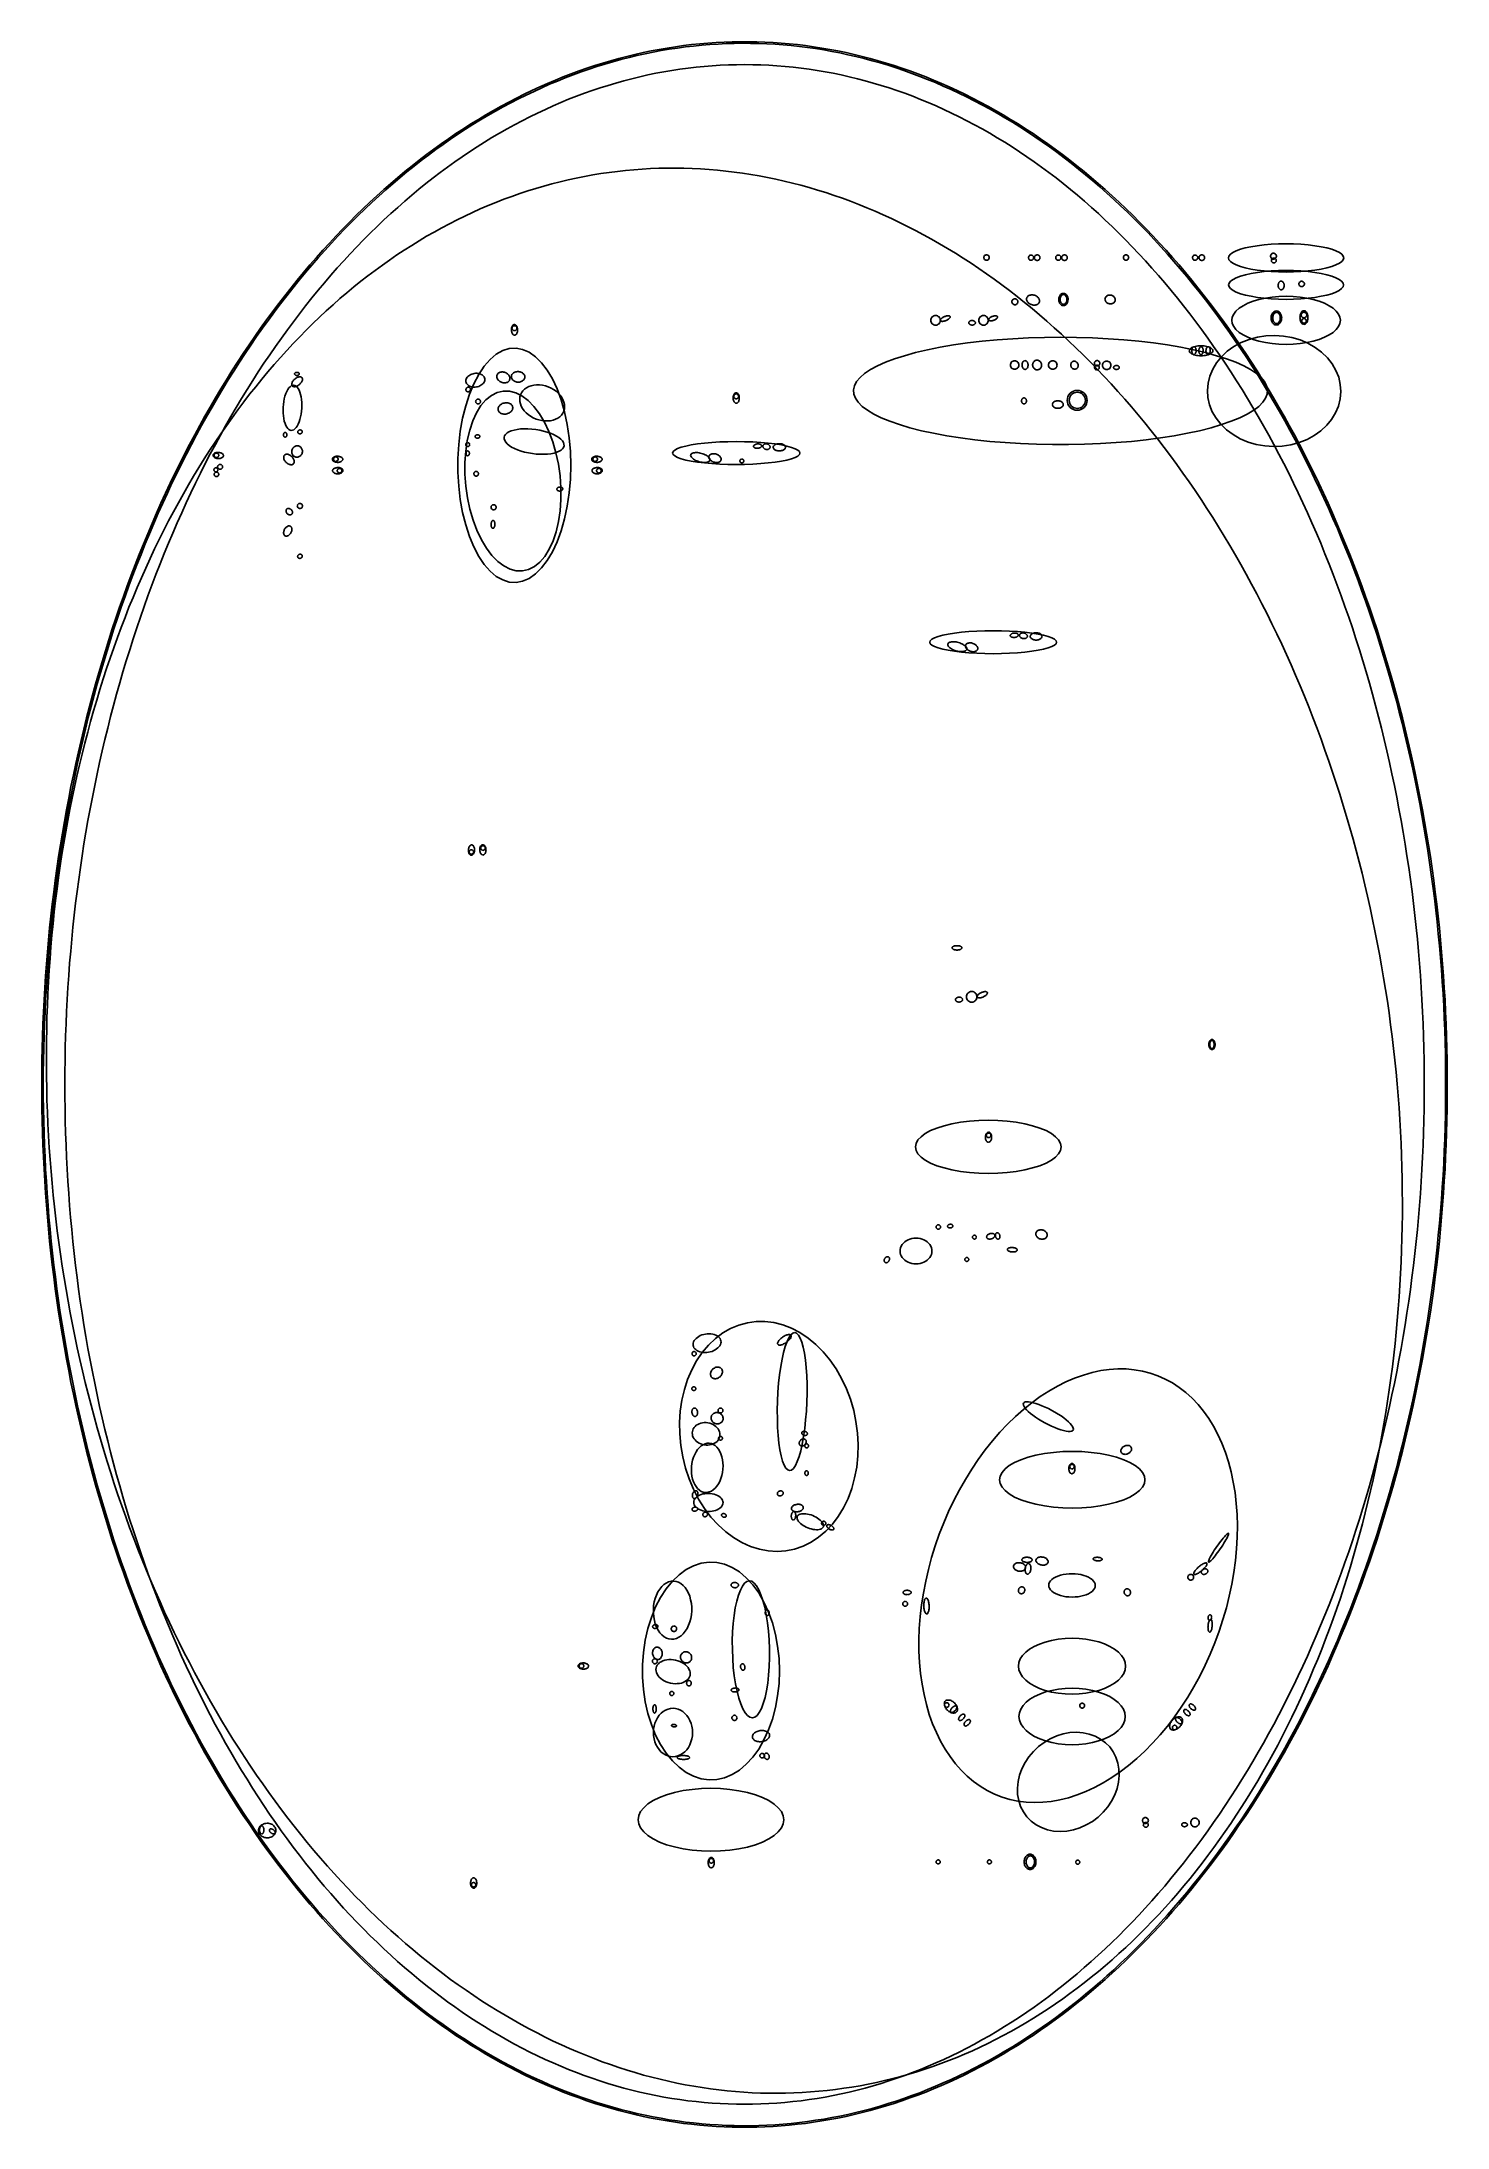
# Model space of a CAD drawing. Extents: x -1 to 217, y -22 to 302.
import ezdxf

# ---------------------------------------------------------------- set-up
doc = ezdxf.new("R2010")
doc.units = 0

msp = doc.modelspace()

# ---------------------------------------------------------------- linework, layer by layer
at = {"layer": 'CIRCLES'}
for p, q in [((145.09, 268.18), (145.08, 268.1)), ((145.08, 268.1), (145.09, 268.02)), ((145.11, 268.26), (145.09, 268.18)), ((145.09, 268.02), (145.11, 267.94)), ((145.15, 268.33), (145.11, 268.26)), ((145.11, 267.94), (145.15, 267.87)), ((145.2, 268.39), (145.15, 268.33)), ((145.15, 267.87), (145.2, 267.8)), ((145.27, 268.44), (145.2, 268.39)), ((145.2, 267.8), (145.27, 267.75)), ((145.34, 268.48), (145.27, 268.44)), ((145.27, 267.75), (145.34, 267.71)), ((145.42, 268.51), (145.34, 268.48)), ((145.34, 267.71), (145.42, 267.69)), ((145.5, 268.51), (145.42, 268.51)), ((145.42, 267.69), (145.5, 267.68)), ((145.58, 268.51), (145.5, 268.51)), ((145.5, 267.68), (145.58, 267.69)), ((145.66, 268.48), (145.58, 268.51)), ((145.58, 267.69), (145.66, 267.71)), ((145.73, 268.44), (145.66, 268.48)), ((145.66, 267.71), (145.73, 267.75)), ((145.79, 268.39), (145.73, 268.44)), ((145.73, 267.75), (145.79, 267.8)), ((145.85, 268.33), (145.79, 268.39)), ((145.79, 267.8), (145.85, 267.87)), ((145.88, 268.26), (145.85, 268.33)), ((145.85, 267.87), (145.88, 267.94)), ((145.91, 268.18), (145.88, 268.26)), ((145.88, 267.94), (145.91, 268.02)), ((145.92, 268.1), (145.91, 268.18)), ((145.91, 268.02), (145.92, 268.1)), ((152.02, 268.16), (152.01, 268.08)), ((152.01, 268.08), (152.02, 268)), ((152.05, 268.23), (152.02, 268.16)), ((152.02, 268), (152.05, 267.92)), ((152.08, 268.3), (152.05, 268.23)), ((152.05, 267.92), (152.08, 267.85)), ((152.13, 268.36), (152.08, 268.3)), ((152.08, 267.85), (152.13, 267.79)), ((152.19, 268.41), (152.13, 268.36)), ((152.13, 267.79), (152.19, 267.74)), ((152.27, 268.45), (152.19, 268.41)), ((152.19, 267.74), (152.27, 267.7)), ((152.34, 268.48), (152.27, 268.45)), ((152.27, 267.7), (152.34, 267.68)), ((152.42, 268.48), (152.34, 268.48)), ((152.34, 267.68), (152.42, 267.67)), ((152.5, 268.48), (152.42, 268.48)), ((152.42, 267.67), (152.5, 267.68)), ((152.58, 268.45), (152.5, 268.48)), ((152.5, 267.68), (152.58, 267.7)), ((152.65, 268.41), (152.58, 268.45)), ((152.58, 267.7), (152.65, 267.74)), ((152.71, 268.36), (152.65, 268.41)), ((152.65, 267.74), (152.71, 267.79)), ((152.76, 268.3), (152.71, 268.36)), ((152.71, 267.79), (152.76, 267.85)), ((152.8, 268.23), (152.76, 268.3)), ((152.76, 267.85), (152.8, 267.92)), ((152.82, 268.16), (152.8, 268.23)), ((152.8, 267.92), (152.82, 268)), ((152.83, 268.08), (152.82, 268.16)), ((152.82, 268), (152.83, 268.08)), ((152.95, 268.16), (152.94, 268.08)), ((152.94, 268.08), (152.95, 267.99)), ((152.97, 268.24), (152.95, 268.16)), ((152.95, 267.99), (152.97, 267.91)), ((153.01, 268.32), (152.97, 268.24)), ((152.97, 267.91), (153.01, 267.83)), ((153.07, 268.38), (153.01, 268.32)), ((153.01, 267.83), (153.07, 267.77)), ((153.13, 268.44), (153.07, 268.38)), ((153.07, 267.77), (153.13, 267.71)), ((153.21, 268.48), (153.13, 268.44)), ((153.13, 267.71), (153.21, 267.67)), ((153.29, 268.5), (153.21, 268.48)), ((153.21, 267.67), (153.29, 267.65)), ((153.37, 268.51), (153.29, 268.5)), ((153.29, 267.65), (153.37, 267.64)), ((153.46, 268.5), (153.37, 268.51)), ((153.37, 267.64), (153.46, 267.65)), ((153.54, 268.48), (153.46, 268.5)), ((153.46, 267.65), (153.54, 267.67)), ((153.62, 268.44), (153.54, 268.48)), ((153.54, 267.67), (153.62, 267.71)), ((153.68, 268.38), (153.62, 268.44)), ((153.62, 267.71), (153.68, 267.77)), ((153.74, 268.32), (153.68, 268.38)), ((153.68, 267.77), (153.74, 267.83)), ((153.78, 268.24), (153.74, 268.32)), ((153.74, 267.83), (153.78, 267.91)), ((153.8, 268.16), (153.78, 268.24)), ((153.78, 267.91), (153.8, 267.99)), ((153.81, 268.08), (153.8, 268.16)), ((153.8, 267.99), (153.81, 268.08)), ((156.26, 268.16), (156.25, 268.08)), ((156.25, 268.08), (156.26, 268)), ((156.28, 268.23), (156.26, 268.16)), ((156.26, 268), (156.28, 267.92)), ((156.32, 268.3), (156.28, 268.23)), ((156.28, 267.92), (156.32, 267.85)), ((156.37, 268.36), (156.32, 268.3)), ((156.32, 267.85), (156.37, 267.79)), ((156.43, 268.41), (156.37, 268.36)), ((156.37, 267.79), (156.43, 267.74)), ((156.5, 268.45), (156.43, 268.41)), ((156.43, 267.74), (156.5, 267.7)), ((156.58, 268.48), (156.5, 268.45)), ((156.5, 267.7), (156.58, 267.68)), ((156.65, 268.48), (156.58, 268.48)), ((156.58, 267.68), (156.65, 267.67)), ((156.73, 268.48), (156.65, 268.48)), ((156.65, 267.67), (156.73, 267.68)), ((156.81, 268.45), (156.73, 268.48)), ((156.73, 267.68), (156.81, 267.7)), ((156.88, 268.41), (156.81, 268.45)), ((156.81, 267.7), (156.88, 267.74)), ((156.94, 268.36), (156.88, 268.41)), ((156.88, 267.74), (156.94, 267.79)), ((156.99, 268.3), (156.94, 268.36)), ((156.94, 267.79), (156.99, 267.85)), ((157.03, 268.23), (156.99, 268.3)), ((156.99, 267.85), (157.03, 267.92)), ((157.05, 268.16), (157.03, 268.23)), ((157.03, 267.92), (157.05, 268)), ((157.06, 268.08), (157.05, 268.16)), ((157.05, 268), (157.06, 268.08)), ((157.18, 268.16), (157.17, 268.08)), ((157.17, 268.08), (157.18, 267.99)), ((157.2, 268.24), (157.18, 268.16)), ((157.18, 267.99), (157.2, 267.91)), ((157.24, 268.32), (157.2, 268.24)), ((157.2, 267.91), (157.24, 267.83)), ((157.3, 268.38), (157.24, 268.32)), ((157.24, 267.83), (157.3, 267.77)), ((157.36, 268.44), (157.3, 268.38)), ((157.3, 267.77), (157.36, 267.71)), ((157.44, 268.48), (157.36, 268.44)), ((157.36, 267.71), (157.44, 267.67)), ((157.52, 268.5), (157.44, 268.48)), ((157.44, 267.67), (157.52, 267.65)), ((157.61, 268.51), (157.52, 268.5)), ((157.52, 267.65), (157.61, 267.64)), ((157.69, 268.5), (157.61, 268.51)), ((157.61, 267.64), (157.69, 267.65)), ((157.77, 268.48), (157.69, 268.5)), ((157.69, 267.65), (157.77, 267.67)), ((157.85, 268.44), (157.77, 268.48)), ((157.77, 267.67), (157.85, 267.71)), ((157.92, 268.38), (157.85, 268.44)), ((157.85, 267.71), (157.92, 267.77)), ((157.97, 268.32), (157.92, 268.38)), ((157.92, 267.77), (157.97, 267.83)), ((158.01, 268.24), (157.97, 268.32)), ((157.97, 267.83), (158.01, 267.91)), ((158.03, 268.16), (158.01, 268.24)), ((158.01, 267.91), (158.03, 267.99)), ((158.04, 268.08), (158.03, 268.16)), ((158.03, 267.99), (158.04, 268.08)), ((166.77, 268.18), (166.76, 268.1)), ((166.76, 268.1), (166.77, 268.02)), ((166.79, 268.26), (166.77, 268.18)), ((166.77, 268.02), (166.79, 267.94)), ((166.83, 268.33), (166.79, 268.26)), ((166.79, 267.94), (166.83, 267.87)), ((166.88, 268.39), (166.83, 268.33)), ((166.83, 267.87), (166.88, 267.8)), ((166.94, 268.44), (166.88, 268.39)), ((166.88, 267.8), (166.94, 267.75)), ((167.01, 268.48), (166.94, 268.44)), ((166.94, 267.75), (167.01, 267.71)), ((167.09, 268.51), (167.01, 268.48)), ((167.01, 267.71), (167.09, 267.69)), ((167.17, 268.51), (167.09, 268.51)), ((167.09, 267.69), (167.17, 267.68)), ((167.26, 268.51), (167.17, 268.51)), ((167.17, 267.68), (167.26, 267.69)), ((167.33, 268.48), (167.26, 268.51)), ((167.26, 267.69), (167.33, 267.71)), ((167.41, 268.44), (167.33, 268.48)), ((167.33, 267.71), (167.41, 267.75)), ((167.47, 268.39), (167.41, 268.44)), ((167.41, 267.75), (167.47, 267.8)), ((167.52, 268.33), (167.47, 268.39)), ((167.47, 267.8), (167.52, 267.87)), ((167.56, 268.26), (167.52, 268.33)), ((167.52, 267.87), (167.56, 267.94)), ((167.58, 268.18), (167.56, 268.26)), ((167.56, 267.94), (167.58, 268.02)), ((167.59, 268.1), (167.58, 268.18)), ((167.58, 268.02), (167.59, 268.1)), ((177.51, 268.16), (177.5, 268.08)), ((177.5, 268.08), (177.51, 268)), ((177.53, 268.23), (177.51, 268.16)), ((177.51, 268), (177.53, 267.92)), ((177.57, 268.3), (177.53, 268.23)), ((177.53, 267.92), (177.57, 267.85)), ((177.62, 268.36), (177.57, 268.3)), ((177.57, 267.85), (177.62, 267.79)), ((177.68, 268.41), (177.62, 268.36)), ((177.62, 267.79), (177.68, 267.74)), ((177.75, 268.45), (177.68, 268.41)), ((177.68, 267.74), (177.75, 267.7)), ((177.83, 268.48), (177.75, 268.45)), ((177.75, 267.7), (177.83, 267.68)), ((177.91, 268.48), (177.83, 268.48)), ((177.83, 267.68), (177.91, 267.67)), ((177.99, 268.48), (177.91, 268.48)), ((177.91, 267.67), (177.99, 267.68)), ((178.06, 268.45), (177.99, 268.48)), ((177.99, 267.68), (178.06, 267.7)), ((178.13, 268.41), (178.06, 268.45)), ((178.06, 267.7), (178.13, 267.74)), ((178.19, 268.36), (178.13, 268.41)), ((178.13, 267.74), (178.19, 267.79)), ((178.24, 268.3), (178.19, 268.36)), ((178.19, 267.79), (178.24, 267.85)), ((178.28, 268.23), (178.24, 268.3)), ((178.24, 267.85), (178.28, 267.92)), ((178.31, 268.16), (178.28, 268.23)), ((178.28, 267.92), (178.31, 268)), ((178.31, 268.08), (178.31, 268.16)), ((178.31, 268), (178.31, 268.08)), ((178.52, 268.16), (178.51, 268.08)), ((178.51, 268.08), (178.52, 267.99)), ((178.54, 268.24), (178.52, 268.16)), ((178.52, 267.99), (178.54, 267.91)), ((178.58, 268.32), (178.54, 268.24)), ((178.54, 267.91), (178.58, 267.83)), ((178.63, 268.38), (178.58, 268.32)), ((178.58, 267.83), (178.63, 267.77)), ((178.7, 268.44), (178.63, 268.38)), ((178.63, 267.77), (178.7, 267.71)), ((178.78, 268.48), (178.7, 268.44)), ((178.7, 267.71), (178.78, 267.67)), ((178.86, 268.5), (178.78, 268.48)), ((178.78, 267.67), (178.86, 267.65)), ((178.94, 268.51), (178.86, 268.5)), ((178.86, 267.65), (178.94, 267.64)), ((179.03, 268.5), (178.94, 268.51)), ((178.94, 267.64), (179.03, 267.65)), ((179.11, 268.48), (179.03, 268.5)), ((179.03, 267.65), (179.11, 267.67)), ((179.19, 268.44), (179.11, 268.48)), ((179.11, 267.67), (179.19, 267.71)), ((179.25, 268.38), (179.19, 268.44)), ((179.19, 267.71), (179.25, 267.77)), ((179.31, 268.32), (179.25, 268.38)), ((179.25, 267.77), (179.31, 267.83)), ((179.35, 268.24), (179.31, 268.32)), ((179.31, 267.83), (179.35, 267.91)), ((179.37, 268.16), (179.35, 268.24)), ((179.35, 267.91), (179.37, 267.99)), ((179.38, 268.08), (179.37, 268.16)), ((179.37, 267.99), (179.38, 268.08)), ((189.63, 268.4), (189.62, 268.31)), ((189.62, 268.31), (189.63, 268.22)), ((189.65, 268.48), (189.63, 268.4)), ((189.63, 268.22), (189.65, 268.13)), ((189.7, 268.56), (189.65, 268.48)), ((189.65, 268.13), (189.7, 268.05)), ((189.75, 268.63), (189.7, 268.56)), ((189.7, 268.05), (189.75, 267.98)), ((189.82, 268.69), (189.75, 268.63)), ((189.75, 267.98), (189.82, 267.93)), ((189.77, 267.71), (189.76, 267.63)), ((189.76, 267.63), (189.77, 267.56)), ((189.79, 267.78), (189.77, 267.71)), ((189.77, 267.56), (189.79, 267.49)), ((189.82, 267.84), (189.79, 267.78)), ((189.79, 267.49), (189.82, 267.42)), ((189.9, 268.73), (189.82, 268.69)), ((189.82, 267.93), (189.9, 267.89)), ((189.87, 267.9), (189.82, 267.84)), ((189.82, 267.42), (189.87, 267.36)), ((189.93, 267.95), (189.87, 267.9)), ((189.87, 267.36), (189.93, 267.31)), ((189.99, 268.76), (189.9, 268.73)), ((189.9, 267.89), (189.99, 267.86)), ((189.99, 267.98), (189.93, 267.95)), ((189.93, 267.31), (189.99, 267.28)), ((190.08, 268.77), (189.99, 268.76)), ((190.07, 268.01), (189.99, 267.98)), ((189.99, 267.86), (190.08, 267.85)), ((189.99, 267.28), (190.07, 267.26)), ((190.14, 268.01), (190.07, 268.01)), ((190.07, 267.26), (190.14, 267.25)), ((190.17, 268.76), (190.08, 268.77)), ((190.08, 267.85), (190.17, 267.86)), ((190.21, 268.01), (190.14, 268.01)), ((190.14, 267.25), (190.21, 267.26)), ((190.25, 268.73), (190.17, 268.76)), ((190.17, 267.86), (190.25, 267.89)), ((190.29, 267.98), (190.21, 268.01)), ((190.21, 267.26), (190.29, 267.28)), ((190.33, 268.69), (190.25, 268.73)), ((190.25, 267.89), (190.33, 267.93)), ((190.35, 267.95), (190.29, 267.98)), ((190.29, 267.28), (190.35, 267.31)), ((190.4, 268.63), (190.33, 268.69)), ((190.33, 267.93), (190.4, 267.98)), ((190.41, 267.9), (190.35, 267.95)), ((190.35, 267.31), (190.41, 267.36)), ((190.46, 268.56), (190.4, 268.63)), ((190.4, 267.98), (190.46, 268.05)), ((190.46, 267.84), (190.41, 267.9)), ((190.41, 267.36), (190.46, 267.42)), ((190.5, 268.48), (190.46, 268.56)), ((190.46, 268.05), (190.5, 268.13)), ((190.49, 267.78), (190.46, 267.84)), ((190.46, 267.42), (190.49, 267.49)), ((190.51, 267.71), (190.49, 267.78)), ((190.49, 267.49), (190.51, 267.56)), ((190.53, 268.4), (190.5, 268.48)), ((190.5, 268.13), (190.53, 268.22)), ((190.52, 267.63), (190.51, 267.71)), ((190.51, 267.56), (190.52, 267.63)), ((190.53, 268.31), (190.53, 268.4)), ((190.53, 268.22), (190.53, 268.31)), ((194.04, 264.07), (194.03, 263.99)), ((194.03, 263.99), (194.04, 263.91)), ((194.06, 264.15), (194.04, 264.07)), ((194.04, 263.91), (194.06, 263.83)), ((194.1, 264.23), (194.06, 264.15)), ((194.06, 263.83), (194.1, 263.75)), ((194.16, 264.29), (194.1, 264.23)), ((194.1, 263.75), (194.16, 263.69)), ((194.22, 264.34), (194.16, 264.29)), ((194.16, 263.69), (194.22, 263.64)), ((194.3, 264.38), (194.22, 264.34)), ((194.22, 263.64), (194.3, 263.6)), ((194.38, 264.41), (194.3, 264.38)), ((194.3, 263.6), (194.38, 263.57)), ((194.46, 264.42), (194.38, 264.41)), ((194.38, 263.57), (194.46, 263.56)), ((194.54, 264.41), (194.46, 264.42)), ((194.46, 263.56), (194.54, 263.57)), ((194.62, 264.38), (194.54, 264.41)), ((194.54, 263.57), (194.62, 263.6)), ((194.69, 264.34), (194.62, 264.38)), ((194.62, 263.6), (194.69, 263.64)), ((194.76, 264.29), (194.69, 264.34)), ((194.69, 263.64), (194.76, 263.69)), ((194.81, 264.23), (194.76, 264.29)), ((194.76, 263.69), (194.81, 263.75)), ((194.85, 264.15), (194.81, 264.23)), ((194.81, 263.75), (194.85, 263.83)), ((194.88, 264.07), (194.85, 264.15)), ((194.85, 263.83), (194.88, 263.91)), ((194.88, 263.99), (194.88, 264.07)), ((194.88, 263.91), (194.88, 263.99)), ((149.44, 261.31), (149.43, 261.22)), ((149.43, 261.22), (149.44, 261.13)), ((149.47, 261.4), (149.44, 261.31)), ((149.44, 261.13), (149.47, 261.04)), ((149.51, 261.48), (149.47, 261.4)), ((149.47, 261.04), (149.51, 260.96)), ((149.57, 261.55), (149.51, 261.48)), ((149.51, 260.96), (149.57, 260.89)), ((149.64, 261.61), (149.57, 261.55)), ((149.57, 260.89), (149.64, 260.83)), ((149.72, 261.65), (149.64, 261.61)), ((149.64, 260.83), (149.72, 260.79)), ((149.81, 261.68), (149.72, 261.65)), ((149.72, 260.79), (149.81, 260.76)), ((149.9, 261.69), (149.81, 261.68)), ((149.81, 260.76), (149.9, 260.75)), ((149.99, 261.68), (149.9, 261.69)), ((149.9, 260.75), (149.99, 260.76)), ((150.08, 261.65), (149.99, 261.68)), ((149.99, 260.76), (150.08, 260.79)), ((150.16, 261.61), (150.08, 261.65)), ((150.08, 260.79), (150.16, 260.83)), ((150.23, 261.55), (150.16, 261.61)), ((150.16, 260.83), (150.23, 260.89)), ((150.29, 261.48), (150.23, 261.55)), ((150.23, 260.89), (150.29, 260.96)), ((150.33, 261.4), (150.29, 261.48)), ((150.29, 260.96), (150.33, 261.04)), ((150.36, 261.31), (150.33, 261.4)), ((150.33, 261.04), (150.36, 261.13)), ((150.37, 261.22), (150.36, 261.31)), ((150.36, 261.13), (150.37, 261.22)), ((194.39, 259.25), (194.38, 259.16)), ((194.42, 259.33), (194.39, 259.25)), ((194.46, 259.41), (194.42, 259.33)), ((194.51, 259.47), (194.46, 259.41)), ((194.58, 259.53), (194.51, 259.47)), ((194.65, 259.57), (194.58, 259.53)), ((194.73, 259.59), (194.65, 259.57)), ((194.82, 259.6), (194.73, 259.59)), ((194.9, 259.59), (194.82, 259.6)), ((194.98, 259.57), (194.9, 259.59)), ((195.06, 259.53), (194.98, 259.57)), ((195.13, 259.47), (195.06, 259.53)), ((195.18, 259.41), (195.13, 259.47)), ((195.22, 259.33), (195.18, 259.41)), ((195.25, 259.25), (195.22, 259.33)), ((195.25, 259.16), (195.25, 259.25)), ((71.76, 257.19), (71.75, 257.11)), ((71.75, 257.11), (71.76, 257.04)), ((71.78, 257.26), (71.76, 257.19)), ((71.76, 257.04), (71.78, 256.97)), ((71.82, 257.32), (71.78, 257.26)), ((71.78, 256.97), (71.82, 256.9)), ((71.87, 257.38), (71.82, 257.32)), ((71.82, 256.9), (71.87, 256.84)), ((71.92, 257.43), (71.87, 257.38)), ((71.87, 256.84), (71.92, 256.79)), ((71.99, 257.46), (71.92, 257.43)), ((71.92, 256.79), (71.99, 256.76)), ((72.06, 257.49), (71.99, 257.46)), ((71.99, 256.76), (72.06, 256.74)), ((72.14, 257.49), (72.06, 257.49)), ((72.06, 256.74), (72.14, 256.73)), ((72.21, 257.49), (72.14, 257.49)), ((72.14, 256.73), (72.21, 256.74)), ((72.28, 257.46), (72.21, 257.49)), ((72.21, 256.74), (72.28, 256.76)), ((72.35, 257.43), (72.28, 257.46)), ((72.28, 256.76), (72.35, 256.79)), ((72.41, 257.38), (72.35, 257.43)), ((72.35, 256.79), (72.41, 256.84)), ((72.45, 257.32), (72.41, 257.38)), ((72.41, 256.84), (72.45, 256.9)), ((72.49, 257.26), (72.45, 257.32)), ((72.45, 256.9), (72.49, 256.97)), ((72.51, 257.19), (72.49, 257.26)), ((72.49, 256.97), (72.51, 257.04)), ((72.52, 257.11), (72.51, 257.19)), ((72.51, 257.04), (72.52, 257.11)), ((136.85, 258.48), (136.84, 258.34)), ((136.84, 258.34), (136.85, 258.19)), ((136.9, 258.62), (136.85, 258.48)), ((136.85, 258.19), (136.9, 258.05)), ((136.97, 258.75), (136.9, 258.62)), ((136.9, 258.05), (136.97, 257.93)), ((137.06, 258.86), (136.97, 258.75)), ((136.97, 257.93), (137.06, 257.81)), ((137.17, 258.96), (137.06, 258.86)), ((137.06, 257.81), (137.17, 257.72)), ((137.3, 259.03), (137.17, 258.96)), ((137.17, 257.72), (137.3, 257.65)), ((137.44, 259.07), (137.3, 259.03)), ((137.3, 257.65), (137.44, 257.61)), ((137.58, 259.08), (137.44, 259.07)), ((137.44, 257.61), (137.58, 257.6)), ((137.73, 259.07), (137.58, 259.08)), ((137.58, 257.6), (137.73, 257.61)), ((137.87, 259.03), (137.73, 259.07)), ((137.73, 257.61), (137.87, 257.65)), ((138, 258.96), (137.87, 259.03)), ((137.87, 257.65), (138, 257.72)), ((138.11, 258.86), (138, 258.96)), ((138, 257.72), (138.11, 257.81)), ((138.2, 258.75), (138.11, 258.86)), ((138.11, 257.81), (138.2, 257.93)), ((138.27, 258.62), (138.2, 258.75)), ((138.2, 257.93), (138.27, 258.05)), ((138.31, 258.48), (138.27, 258.62)), ((138.27, 258.05), (138.31, 258.19)), ((138.33, 258.34), (138.31, 258.48)), ((138.31, 258.19), (138.33, 258.34)), ((144.31, 258.48), (144.29, 258.34)), ((144.29, 258.34), (144.31, 258.19)), ((144.35, 258.62), (144.31, 258.48)), ((144.31, 258.19), (144.35, 258.05)), ((144.42, 258.75), (144.35, 258.62)), ((144.35, 258.05), (144.42, 257.93)), ((144.51, 258.86), (144.42, 258.75)), ((144.42, 257.93), (144.51, 257.81)), ((144.62, 258.96), (144.51, 258.86)), ((144.51, 257.81), (144.62, 257.72)), ((144.75, 259.03), (144.62, 258.96)), ((144.62, 257.72), (144.75, 257.65)), ((144.89, 259.07), (144.75, 259.03)), ((144.75, 257.65), (144.89, 257.61)), ((145.03, 259.08), (144.89, 259.07)), ((144.89, 257.61), (145.03, 257.6)), ((145.18, 259.07), (145.03, 259.08)), ((145.03, 257.6), (145.18, 257.61)), ((145.32, 259.03), (145.18, 259.07)), ((145.18, 257.61), (145.32, 257.65)), ((145.45, 258.96), (145.32, 259.03)), ((145.32, 257.65), (145.45, 257.72)), ((145.56, 258.86), (145.45, 258.96)), ((145.45, 257.72), (145.56, 257.81)), ((145.65, 258.75), (145.56, 258.86)), ((145.56, 257.81), (145.65, 257.93)), ((145.72, 258.62), (145.65, 258.75)), ((145.65, 257.93), (145.72, 258.05)), ((145.76, 258.48), (145.72, 258.62)), ((145.72, 258.05), (145.76, 258.19)), ((145.78, 258.34), (145.76, 258.48)), ((145.76, 258.19), (145.78, 258.34)), ((194.38, 259.16), (194.39, 259.08)), ((194.39, 259.08), (194.42, 259)), ((194.42, 259), (194.46, 258.92)), ((194.46, 258.92), (194.51, 258.86)), ((194.49, 258.39), (194.47, 258.32)), ((194.47, 258.32), (194.47, 258.25)), ((194.47, 258.25), (194.47, 258.19)), ((194.47, 258.19), (194.49, 258.12)), ((194.53, 258.45), (194.49, 258.39)), ((194.49, 258.12), (194.53, 258.06)), ((194.51, 258.86), (194.58, 258.8)), ((194.57, 258.5), (194.53, 258.45)), ((194.53, 258.06), (194.57, 258.01)), ((194.62, 258.55), (194.57, 258.5)), ((194.57, 258.01), (194.62, 257.96)), ((194.58, 258.8), (194.65, 258.76)), ((194.68, 258.58), (194.62, 258.55)), ((194.62, 257.96), (194.68, 257.93)), ((194.65, 258.76), (194.73, 258.74)), ((194.75, 258.6), (194.68, 258.58)), ((194.68, 257.93), (194.75, 257.91)), ((194.73, 258.74), (194.82, 258.73)), ((194.82, 258.61), (194.75, 258.6)), ((194.75, 257.91), (194.82, 257.9)), ((194.82, 258.73), (194.9, 258.74)), ((194.89, 258.6), (194.82, 258.61)), ((194.82, 257.9), (194.89, 257.91)), ((194.95, 258.58), (194.89, 258.6)), ((194.89, 257.91), (194.95, 257.93)), ((194.9, 258.74), (194.98, 258.76)), ((195.01, 258.55), (194.95, 258.58)), ((194.95, 257.93), (195.01, 257.96)), ((194.98, 258.76), (195.06, 258.8)), ((195.07, 258.5), (195.01, 258.55)), ((195.01, 257.96), (195.07, 258.01)), ((195.06, 258.8), (195.13, 258.86)), ((195.11, 258.45), (195.07, 258.5)), ((195.07, 258.01), (195.11, 258.06)), ((195.14, 258.39), (195.11, 258.45)), ((195.11, 258.06), (195.14, 258.12)), ((195.13, 258.86), (195.18, 258.92)), ((195.16, 258.32), (195.14, 258.39)), ((195.14, 258.12), (195.16, 258.19)), ((195.17, 258.25), (195.16, 258.32)), ((195.16, 258.19), (195.17, 258.25)), ((195.18, 258.92), (195.22, 259)), ((195.22, 259), (195.25, 259.08)), ((195.25, 259.08), (195.25, 259.16)), ((149.21, 251.53), (149.2, 251.4)), ((149.2, 251.4), (149.21, 251.27)), ((149.25, 251.65), (149.21, 251.53)), ((149.21, 251.27), (149.25, 251.14)), ((149.31, 251.77), (149.25, 251.65)), ((149.25, 251.14), (149.31, 251.03)), ((149.39, 251.87), (149.31, 251.77)), ((149.31, 251.03), (149.39, 250.93)), ((149.49, 251.95), (149.39, 251.87)), ((149.39, 250.93), (149.49, 250.84)), ((149.61, 252.01), (149.49, 251.95)), ((149.49, 250.84), (149.61, 250.78)), ((149.73, 252.05), (149.61, 252.01)), ((149.61, 250.78), (149.73, 250.74)), ((149.86, 252.06), (149.73, 252.05)), ((149.73, 250.74), (149.86, 250.73)), ((149.99, 252.05), (149.86, 252.06)), ((149.86, 250.73), (149.99, 250.74)), ((150.11, 252.01), (149.99, 252.05)), ((149.99, 250.74), (150.11, 250.78)), ((150.23, 251.95), (150.11, 252.01)), ((150.11, 250.78), (150.23, 250.84)), ((150.33, 251.87), (150.23, 251.95)), ((150.23, 250.84), (150.33, 250.93)), ((150.41, 251.77), (150.33, 251.87)), ((150.33, 250.93), (150.41, 251.03)), ((150.47, 251.65), (150.41, 251.77)), ((150.41, 251.03), (150.47, 251.14)), ((150.51, 251.53), (150.47, 251.65)), ((150.47, 251.14), (150.51, 251.27)), ((150.52, 251.4), (150.51, 251.53)), ((150.51, 251.27), (150.52, 251.4)), ((155.14, 251.53), (155.12, 251.4)), ((155.12, 251.4), (155.14, 251.27)), ((155.17, 251.65), (155.14, 251.53)), ((155.14, 251.27), (155.17, 251.14)), ((155.23, 251.77), (155.17, 251.65)), ((155.17, 251.14), (155.23, 251.03)), ((155.32, 251.87), (155.23, 251.77)), ((155.23, 251.03), (155.32, 250.93)), ((155.42, 251.95), (155.32, 251.87)), ((155.32, 250.93), (155.42, 250.84)), ((155.53, 252.01), (155.42, 251.95)), ((155.42, 250.84), (155.53, 250.78)), ((155.66, 252.05), (155.53, 252.01)), ((155.53, 250.78), (155.66, 250.74)), ((155.79, 252.06), (155.66, 252.05)), ((155.66, 250.74), (155.79, 250.73)), ((155.92, 252.05), (155.79, 252.06)), ((155.79, 250.73), (155.92, 250.74)), ((156.04, 252.01), (155.92, 252.05)), ((155.92, 250.74), (156.04, 250.78)), ((156.16, 251.95), (156.04, 252.01)), ((156.04, 250.78), (156.16, 250.84)), ((156.26, 251.87), (156.16, 251.95)), ((156.16, 250.84), (156.26, 250.93)), ((156.34, 251.77), (156.26, 251.87)), ((156.26, 250.93), (156.34, 251.03)), ((156.4, 251.65), (156.34, 251.77)), ((156.34, 251.03), (156.4, 251.14)), ((156.44, 251.53), (156.4, 251.65)), ((156.4, 251.14), (156.44, 251.27)), ((156.45, 251.4), (156.44, 251.53)), ((156.44, 251.27), (156.45, 251.4)), ((162.27, 251.75), (162.26, 251.67)), ((162.26, 251.67), (162.27, 251.59)), ((162.29, 251.83), (162.27, 251.75)), ((162.27, 251.59), (162.29, 251.51)), ((162.29, 251.07), (162.28, 250.99)), ((162.28, 250.99), (162.29, 250.92)), ((162.33, 251.91), (162.29, 251.83)), ((162.29, 251.51), (162.33, 251.44)), ((162.31, 251.14), (162.29, 251.07)), ((162.29, 250.92), (162.31, 250.85)), ((162.34, 251.2), (162.31, 251.14)), ((162.31, 250.85), (162.34, 250.79)), ((162.39, 251.97), (162.33, 251.91)), ((162.33, 251.44), (162.39, 251.37)), ((162.39, 251.26), (162.34, 251.2)), ((162.34, 250.79), (162.39, 250.73)), ((162.45, 252.02), (162.39, 251.97)), ((162.39, 251.37), (162.45, 251.32)), ((162.45, 251.3), (162.39, 251.26)), ((162.39, 250.73), (162.45, 250.69)), ((162.52, 252.06), (162.45, 252.02)), ((162.51, 251.34), (162.45, 251.3)), ((162.45, 251.32), (162.52, 251.28)), ((162.45, 250.69), (162.51, 250.65)), ((162.58, 251.36), (162.51, 251.34)), ((162.51, 250.65), (162.58, 250.63)), ((162.6, 252.08), (162.52, 252.06)), ((162.52, 251.28), (162.6, 251.26)), ((162.65, 251.37), (162.58, 251.36)), ((162.58, 250.63), (162.65, 250.62)), ((162.68, 252.09), (162.6, 252.08)), ((162.6, 251.26), (162.68, 251.25)), ((162.73, 251.36), (162.65, 251.37)), ((162.65, 250.62), (162.73, 250.63)), ((162.77, 252.08), (162.68, 252.09)), ((162.68, 251.25), (162.77, 251.26)), ((162.8, 251.34), (162.73, 251.36)), ((162.73, 250.63), (162.8, 250.65)), ((162.84, 252.06), (162.77, 252.08)), ((162.77, 251.26), (162.84, 251.28)), ((162.86, 251.3), (162.8, 251.34)), ((162.8, 250.65), (162.86, 250.69)), ((162.92, 252.02), (162.84, 252.06)), ((162.84, 251.28), (162.92, 251.32)), ((162.92, 251.26), (162.86, 251.3)), ((162.86, 250.69), (162.92, 250.73)), ((162.98, 251.97), (162.92, 252.02)), ((162.92, 251.32), (162.98, 251.37)), ((162.96, 251.2), (162.92, 251.26)), ((162.92, 250.73), (162.96, 250.79)), ((163, 251.14), (162.96, 251.2)), ((162.96, 250.79), (163, 250.85)), ((163.03, 251.91), (162.98, 251.97)), ((162.98, 251.37), (163.03, 251.44)), ((163.02, 251.07), (163, 251.14)), ((163, 250.85), (163.02, 250.92)), ((163.02, 250.99), (163.02, 251.07)), ((163.02, 250.92), (163.02, 250.99)), ((163.07, 251.83), (163.03, 251.91)), ((163.03, 251.44), (163.07, 251.51)), ((163.1, 251.75), (163.07, 251.83)), ((163.07, 251.51), (163.1, 251.59)), ((163.1, 251.67), (163.1, 251.75)), ((163.1, 251.59), (163.1, 251.67)), ((163.52, 251.48), (163.5, 251.35)), ((163.5, 251.35), (163.52, 251.22)), ((163.55, 251.61), (163.52, 251.48)), ((163.52, 251.22), (163.55, 251.1)), ((163.62, 251.72), (163.55, 251.61)), ((163.55, 251.1), (163.62, 250.99)), ((163.7, 251.82), (163.62, 251.72)), ((163.62, 250.99), (163.7, 250.88)), ((163.8, 251.91), (163.7, 251.82)), ((163.7, 250.88), (163.8, 250.8)), ((163.91, 251.97), (163.8, 251.91)), ((163.8, 250.8), (163.91, 250.74)), ((164.04, 252.01), (163.91, 251.97)), ((163.91, 250.74), (164.04, 250.7)), ((164.17, 252.02), (164.04, 252.01)), ((164.04, 250.7), (164.17, 250.69)), ((164.3, 252.01), (164.17, 252.02)), ((164.17, 250.69), (164.3, 250.7)), ((164.42, 251.97), (164.3, 252.01)), ((164.3, 250.7), (164.42, 250.74)), ((164.54, 251.91), (164.42, 251.97)), ((164.42, 250.74), (164.54, 250.8)), ((164.64, 251.82), (164.54, 251.91)), ((164.54, 250.8), (164.64, 250.88)), ((164.72, 251.72), (164.64, 251.82)), ((164.64, 250.88), (164.72, 250.99)), ((164.78, 251.61), (164.72, 251.72)), ((164.72, 250.99), (164.78, 251.1)), ((164.82, 251.48), (164.78, 251.61)), ((164.78, 251.1), (164.82, 251.22)), ((164.83, 251.35), (164.82, 251.48)), ((164.82, 251.22), (164.83, 251.35)), ((106.22, 246.6), (106.21, 246.53)), ((106.21, 246.53), (106.22, 246.45)), ((106.24, 246.67), (106.22, 246.6)), ((106.22, 246.45), (106.24, 246.38)), ((106.28, 246.74), (106.24, 246.67)), ((106.24, 246.38), (106.28, 246.32)), ((106.33, 246.8), (106.28, 246.74)), ((106.28, 246.32), (106.33, 246.26)), ((106.38, 246.85), (106.33, 246.8)), ((106.33, 246.26), (106.38, 246.21)), ((106.45, 246.88), (106.38, 246.85)), ((106.38, 246.21), (106.45, 246.18)), ((106.52, 246.9), (106.45, 246.88)), ((106.6, 246.91), (106.52, 246.9)), ((106.67, 246.9), (106.6, 246.91)), ((106.74, 246.88), (106.67, 246.9)), ((106.81, 246.85), (106.74, 246.88)), ((106.74, 246.18), (106.81, 246.21)), ((106.87, 246.8), (106.81, 246.85)), ((106.81, 246.21), (106.87, 246.26)), ((106.91, 246.74), (106.87, 246.8)), ((106.87, 246.26), (106.91, 246.32)), ((106.95, 246.67), (106.91, 246.74)), ((106.91, 246.32), (106.95, 246.38)), ((106.97, 246.6), (106.95, 246.67)), ((106.95, 246.38), (106.97, 246.45)), ((106.98, 246.53), (106.97, 246.6)), ((106.97, 246.45), (106.98, 246.53)), ((158.06, 246.21), (158.03, 245.91)), ((158.15, 246.5), (158.06, 246.21)), ((158.29, 246.77), (158.15, 246.5)), ((158.48, 247.01), (158.29, 246.77)), ((158.44, 246.39), (158.37, 246.16)), ((158.55, 246.61), (158.44, 246.39)), ((158.72, 247.2), (158.48, 247.01)), ((158.71, 246.8), (158.55, 246.61)), ((158.9, 246.96), (158.71, 246.8)), ((158.99, 247.34), (158.72, 247.2)), ((159.12, 247.07), (158.9, 246.96)), ((159.28, 247.43), (158.99, 247.34)), ((159.35, 247.14), (159.12, 247.07)), ((159.58, 247.46), (159.28, 247.43)), ((159.6, 247.17), (159.35, 247.14)), ((159.88, 247.43), (159.58, 247.46)), ((159.84, 247.14), (159.6, 247.17)), ((160.08, 247.07), (159.84, 247.14)), ((160.17, 247.34), (159.88, 247.43)), ((160.29, 246.96), (160.08, 247.07)), ((160.44, 247.2), (160.17, 247.34)), ((160.48, 246.8), (160.29, 246.96)), ((160.68, 247.01), (160.44, 247.2)), ((160.64, 246.61), (160.48, 246.8)), ((160.75, 246.39), (160.64, 246.61)), ((160.87, 246.77), (160.68, 247.01)), ((160.83, 246.16), (160.75, 246.39)), ((161.01, 246.5), (160.87, 246.77)), ((161.1, 246.21), (161.01, 246.5)), ((161.13, 245.91), (161.1, 246.21)), ((66.12, 245.8), (66.11, 245.72)), ((66.11, 245.72), (66.12, 245.65)), ((66.14, 245.87), (66.12, 245.8)), ((66.12, 245.65), (66.14, 245.58)), ((66.18, 245.93), (66.14, 245.87)), ((66.14, 245.58), (66.18, 245.52)), ((66.22, 245.99), (66.18, 245.93)), ((66.18, 245.52), (66.22, 245.46)), ((66.28, 246.03), (66.22, 245.99)), ((66.22, 245.46), (66.28, 245.42)), ((66.34, 246.07), (66.28, 246.03)), ((66.28, 245.42), (66.34, 245.38)), ((66.41, 246.09), (66.34, 246.07)), ((66.34, 245.38), (66.41, 245.36)), ((66.48, 246.09), (66.41, 246.09)), ((66.41, 245.36), (66.48, 245.35)), ((66.56, 246.09), (66.48, 246.09)), ((66.48, 245.35), (66.56, 245.36)), ((66.63, 246.07), (66.56, 246.09)), ((66.56, 245.36), (66.63, 245.38)), ((66.69, 246.03), (66.63, 246.07)), ((66.63, 245.38), (66.69, 245.42)), ((66.75, 245.99), (66.69, 246.03)), ((66.69, 245.42), (66.75, 245.46)), ((66.79, 245.93), (66.75, 245.99)), ((66.75, 245.46), (66.79, 245.52)), ((66.83, 245.87), (66.79, 245.93)), ((66.79, 245.52), (66.83, 245.58)), ((66.85, 245.8), (66.83, 245.87)), ((66.83, 245.58), (66.85, 245.65)), ((66.85, 245.72), (66.85, 245.8)), ((66.85, 245.65), (66.85, 245.72)), ((106.45, 246.18), (106.52, 246.15)), ((106.52, 246.15), (106.6, 246.15)), ((106.6, 246.15), (106.67, 246.15)), ((106.67, 246.15), (106.74, 246.18)), ((158.03, 245.91), (158.06, 245.61)), ((158.06, 245.61), (158.15, 245.32)), ((158.15, 245.32), (158.29, 245.05)), ((158.29, 245.05), (158.48, 244.81)), ((158.37, 246.16), (158.34, 245.91)), ((158.34, 245.91), (158.37, 245.67)), ((158.37, 245.67), (158.44, 245.43)), ((158.44, 245.43), (158.55, 245.22)), ((158.48, 244.81), (158.72, 244.62)), ((158.55, 245.22), (158.71, 245.03)), ((158.71, 245.03), (158.9, 244.87)), ((158.72, 244.62), (158.99, 244.48)), ((158.9, 244.87), (159.12, 244.76)), ((158.99, 244.48), (159.28, 244.39)), ((159.12, 244.76), (159.35, 244.68)), ((159.28, 244.39), (159.58, 244.36)), ((159.35, 244.68), (159.6, 244.66)), ((159.58, 244.36), (159.88, 244.39)), ((159.6, 244.66), (159.84, 244.68)), ((159.84, 244.68), (160.08, 244.76)), ((159.88, 244.39), (160.17, 244.48)), ((160.08, 244.76), (160.29, 244.87)), ((160.17, 244.48), (160.44, 244.62)), ((160.29, 244.87), (160.48, 245.03)), ((160.44, 244.62), (160.68, 244.81)), ((160.48, 245.03), (160.64, 245.22)), ((160.64, 245.22), (160.75, 245.43)), ((160.68, 244.81), (160.87, 245.05)), ((160.75, 245.43), (160.83, 245.67)), ((160.85, 245.91), (160.83, 246.16)), ((160.83, 245.67), (160.85, 245.91)), ((160.87, 245.05), (161.01, 245.32)), ((161.01, 245.32), (161.1, 245.61)), ((161.1, 245.61), (161.13, 245.91)), ((25.49, 237.44), (25.48, 237.37)), ((25.48, 237.37), (25.49, 237.3)), ((25.51, 237.51), (25.49, 237.44)), ((25.49, 237.3), (25.51, 237.24)), ((25.54, 237.57), (25.51, 237.51)), ((25.51, 237.24), (25.54, 237.18)), ((25.58, 237.62), (25.54, 237.57)), ((25.54, 237.18), (25.58, 237.12)), ((25.64, 237.66), (25.58, 237.62)), ((25.58, 237.12), (25.64, 237.08)), ((25.7, 237.7), (25.64, 237.66)), ((25.64, 237.08), (25.7, 237.05)), ((25.76, 237.72), (25.7, 237.7)), ((25.7, 237.05), (25.76, 237.03)), ((25.83, 237.72), (25.76, 237.72)), ((25.76, 237.03), (25.83, 237.02)), ((25.9, 237.72), (25.83, 237.72)), ((25.83, 237.02), (25.9, 237.03)), ((25.97, 237.7), (25.9, 237.72)), ((25.9, 237.03), (25.97, 237.05)), ((26.03, 237.66), (25.97, 237.7)), ((25.97, 237.05), (26.03, 237.08)), ((26.08, 237.62), (26.03, 237.66)), ((26.03, 237.08), (26.08, 237.12)), ((26.12, 237.57), (26.08, 237.62)), ((26.08, 237.12), (26.12, 237.18)), ((26.16, 237.51), (26.12, 237.57)), ((26.12, 237.18), (26.16, 237.24)), ((26.18, 237.44), (26.16, 237.51)), ((26.16, 237.24), (26.18, 237.3)), ((26.18, 237.37), (26.18, 237.44)), ((26.18, 237.3), (26.18, 237.37)), ((44.03, 236.85), (44.02, 236.78)), ((44.02, 236.78), (44.03, 236.71)), ((44.05, 236.91), (44.03, 236.85)), ((44.03, 236.71), (44.05, 236.64)), ((44.08, 236.97), (44.05, 236.91)), ((44.05, 236.64), (44.08, 236.58)), ((44.12, 237.03), (44.08, 236.97)), ((44.08, 236.58), (44.12, 236.53)), ((44.18, 237.07), (44.12, 237.03)), ((44.12, 236.53), (44.18, 236.49)), ((44.24, 237.1), (44.18, 237.07)), ((44.3, 237.12), (44.24, 237.1)), ((44.37, 237.13), (44.3, 237.12)), ((44.44, 237.12), (44.37, 237.13)), ((44.51, 237.1), (44.44, 237.12)), ((44.57, 237.07), (44.51, 237.1)), ((44.62, 237.03), (44.57, 237.07)), ((44.57, 236.49), (44.62, 236.53)), ((44.67, 236.97), (44.62, 237.03)), ((44.62, 236.53), (44.67, 236.58)), ((44.7, 236.91), (44.67, 236.97)), ((44.67, 236.58), (44.7, 236.64)), ((44.72, 236.85), (44.7, 236.91)), ((44.7, 236.64), (44.72, 236.71)), ((44.73, 236.78), (44.72, 236.85)), ((44.72, 236.71), (44.73, 236.78)), ((64.58, 239.09), (64.57, 239.04)), ((64.57, 239.04), (64.58, 238.98)), ((64.6, 239.15), (64.58, 239.09)), ((64.58, 238.98), (64.6, 238.92)), ((64.63, 239.2), (64.6, 239.15)), ((64.6, 238.92), (64.63, 238.87)), ((64.66, 239.25), (64.63, 239.2)), ((64.63, 238.87), (64.66, 238.82)), ((64.71, 239.29), (64.66, 239.25)), ((64.66, 238.82), (64.71, 238.79)), ((64.76, 239.31), (64.71, 239.29)), ((64.71, 238.79), (64.76, 238.76)), ((64.82, 239.33), (64.76, 239.31)), ((64.76, 238.76), (64.82, 238.74)), ((64.88, 239.34), (64.82, 239.33)), ((64.82, 238.74), (64.88, 238.73)), ((64.93, 239.33), (64.88, 239.34)), ((64.88, 238.73), (64.93, 238.74)), ((64.99, 239.31), (64.93, 239.33)), ((64.93, 238.74), (64.99, 238.76)), ((65.04, 239.29), (64.99, 239.31)), ((64.99, 238.76), (65.04, 238.79)), ((65.09, 239.25), (65.04, 239.29)), ((65.04, 238.79), (65.09, 238.82)), ((65.13, 239.2), (65.09, 239.25)), ((65.09, 238.82), (65.13, 238.87)), ((65.15, 239.15), (65.13, 239.2)), ((65.13, 238.87), (65.15, 238.92)), ((65.17, 239.09), (65.15, 239.15)), ((65.15, 238.92), (65.17, 238.98)), ((65.18, 239.04), (65.17, 239.09)), ((65.17, 238.98), (65.18, 239.04)), ((84.33, 236.85), (84.32, 236.78)), ((84.32, 236.78), (84.33, 236.71)), ((84.35, 236.91), (84.33, 236.85)), ((84.33, 236.71), (84.35, 236.64)), ((84.38, 236.97), (84.35, 236.91)), ((84.35, 236.64), (84.38, 236.58)), ((84.43, 237.03), (84.38, 236.97)), ((84.38, 236.58), (84.43, 236.53)), ((84.48, 237.07), (84.43, 237.03)), ((84.43, 236.53), (84.48, 236.49)), ((84.54, 237.1), (84.48, 237.07)), ((84.61, 237.12), (84.54, 237.1)), ((84.67, 237.13), (84.61, 237.12)), ((84.74, 237.12), (84.67, 237.13)), ((84.81, 237.1), (84.74, 237.12)), ((84.87, 237.07), (84.81, 237.1)), ((84.92, 237.03), (84.87, 237.07)), ((84.87, 236.49), (84.92, 236.53)), ((84.97, 236.97), (84.92, 237.03)), ((84.92, 236.53), (84.97, 236.58)), ((85, 236.91), (84.97, 236.97)), ((84.97, 236.58), (85, 236.64)), ((85.02, 236.85), (85, 236.91)), ((85, 236.64), (85.02, 236.71)), ((85.03, 236.78), (85.02, 236.85)), ((85.02, 236.71), (85.03, 236.78)), ((107.17, 236.55), (107.16, 236.5)), ((107.16, 236.5), (107.17, 236.44)), ((107.19, 236.61), (107.17, 236.55)), ((107.21, 236.66), (107.19, 236.61)), ((107.25, 236.71), (107.21, 236.66)), ((107.3, 236.75), (107.25, 236.71)), ((107.35, 236.77), (107.3, 236.75)), ((107.4, 236.79), (107.35, 236.77)), ((107.46, 236.8), (107.4, 236.79)), ((107.52, 236.79), (107.46, 236.8)), ((107.58, 236.77), (107.52, 236.79)), ((107.63, 236.75), (107.58, 236.77)), ((107.68, 236.71), (107.63, 236.75)), ((107.71, 236.66), (107.68, 236.71)), ((107.74, 236.61), (107.71, 236.66)), ((107.76, 236.55), (107.74, 236.61)), ((107.76, 236.5), (107.76, 236.55)), ((107.76, 236.44), (107.76, 236.5)), ((25.45, 235.18), (25.44, 235.12)), ((25.44, 235.12), (25.45, 235.06)), ((25.47, 235.24), (25.45, 235.18)), ((25.45, 235.06), (25.47, 235)), ((25.5, 235.3), (25.47, 235.24)), ((25.47, 235), (25.5, 234.94)), ((25.49, 234.48), (25.48, 234.41)), ((25.48, 234.41), (25.49, 234.34)), ((25.51, 234.54), (25.49, 234.48)), ((25.49, 234.34), (25.51, 234.27)), ((25.54, 235.34), (25.5, 235.3)), ((25.5, 234.94), (25.54, 234.89)), ((25.54, 234.6), (25.51, 234.54)), ((25.51, 234.27), (25.54, 234.21)), ((25.58, 235.38), (25.54, 235.34)), ((25.54, 234.89), (25.58, 234.86)), ((25.58, 234.66), (25.54, 234.6)), ((25.54, 234.21), (25.58, 234.16)), ((25.64, 235.41), (25.58, 235.38)), ((25.58, 234.86), (25.64, 234.83)), ((25.64, 234.7), (25.58, 234.66)), ((25.58, 234.16), (25.64, 234.11)), ((25.7, 235.43), (25.64, 235.41)), ((25.64, 234.83), (25.7, 234.81)), ((25.7, 234.73), (25.64, 234.7)), ((25.64, 234.11), (25.7, 234.08)), ((25.76, 235.44), (25.7, 235.43)), ((25.7, 234.81), (25.76, 234.8)), ((25.76, 234.75), (25.7, 234.73)), ((25.7, 234.08), (25.76, 234.06)), ((25.82, 235.43), (25.76, 235.44)), ((25.76, 234.8), (25.82, 234.81)), ((25.83, 234.76), (25.76, 234.75)), ((25.76, 234.06), (25.83, 234.06)), ((25.88, 235.41), (25.82, 235.43)), ((25.82, 234.81), (25.88, 234.83)), ((25.9, 234.75), (25.83, 234.76)), ((25.83, 234.06), (25.9, 234.06)), ((25.94, 235.38), (25.88, 235.41)), ((25.88, 234.83), (25.94, 234.86)), ((25.97, 234.73), (25.9, 234.75)), ((25.9, 234.06), (25.97, 234.08)), ((25.98, 235.34), (25.94, 235.38)), ((25.94, 234.86), (25.98, 234.89)), ((26.03, 234.7), (25.97, 234.73)), ((25.97, 234.08), (26.03, 234.11)), ((26.02, 235.3), (25.98, 235.34)), ((25.98, 234.89), (26.02, 234.94)), ((26.02, 235.66), (26.01, 235.59)), ((26.01, 235.59), (26.02, 235.51)), ((26.04, 235.73), (26.02, 235.66)), ((26.02, 235.51), (26.04, 235.44)), ((26.05, 235.24), (26.02, 235.3)), ((26.02, 234.94), (26.05, 235)), ((26.08, 234.66), (26.03, 234.7)), ((26.03, 234.11), (26.08, 234.16)), ((26.08, 235.8), (26.04, 235.73)), ((26.04, 235.44), (26.08, 235.37)), ((26.07, 235.18), (26.05, 235.24)), ((26.05, 235), (26.07, 235.06)), ((26.08, 235.12), (26.07, 235.18)), ((26.07, 235.06), (26.08, 235.12)), ((26.13, 235.85), (26.08, 235.8)), ((26.08, 235.37), (26.13, 235.32)), ((26.12, 234.6), (26.08, 234.66)), ((26.08, 234.16), (26.12, 234.21)), ((26.16, 234.54), (26.12, 234.6)), ((26.12, 234.21), (26.16, 234.27)), ((26.18, 235.9), (26.13, 235.85)), ((26.13, 235.32), (26.18, 235.27)), ((26.18, 234.48), (26.16, 234.54)), ((26.16, 234.27), (26.18, 234.34)), ((26.25, 235.94), (26.18, 235.9)), ((26.18, 235.27), (26.25, 235.23)), ((26.18, 234.41), (26.18, 234.48)), ((26.18, 234.34), (26.18, 234.41)), ((26.32, 235.96), (26.25, 235.94)), ((26.25, 235.23), (26.32, 235.21)), ((26.39, 235.97), (26.32, 235.96)), ((26.32, 235.21), (26.39, 235.2)), ((26.47, 235.96), (26.39, 235.97)), ((26.39, 235.2), (26.47, 235.21)), ((26.54, 235.94), (26.47, 235.96)), ((26.47, 235.21), (26.54, 235.23)), ((26.61, 235.9), (26.54, 235.94)), ((26.54, 235.23), (26.61, 235.27)), ((26.66, 235.85), (26.61, 235.9)), ((26.61, 235.27), (26.66, 235.32)), ((26.71, 235.8), (26.66, 235.85)), ((26.66, 235.32), (26.71, 235.37)), ((26.75, 235.73), (26.71, 235.8)), ((26.71, 235.37), (26.75, 235.44)), ((26.77, 235.66), (26.75, 235.73)), ((26.75, 235.44), (26.77, 235.51)), ((26.78, 235.59), (26.77, 235.66)), ((26.77, 235.51), (26.78, 235.59)), ((44.18, 236.49), (44.24, 236.45)), ((44.24, 236.45), (44.3, 236.43)), ((44.3, 236.43), (44.37, 236.43)), ((44.37, 236.43), (44.44, 236.43)), ((44.44, 236.43), (44.51, 236.45)), ((44.51, 236.45), (44.57, 236.49)), ((44.63, 235.11), (44.61, 235.04)), ((44.61, 235.04), (44.61, 234.97)), ((44.61, 234.97), (44.61, 234.9)), ((44.61, 234.9), (44.63, 234.84)), ((44.67, 235.17), (44.63, 235.11)), ((44.63, 234.84), (44.67, 234.78)), ((44.71, 235.22), (44.67, 235.17)), ((44.67, 234.78), (44.71, 234.72)), ((44.76, 235.26), (44.71, 235.22)), ((44.71, 234.72), (44.76, 234.68)), ((44.82, 235.3), (44.76, 235.26)), ((44.76, 234.68), (44.82, 234.65)), ((44.89, 235.32), (44.82, 235.3)), ((44.82, 234.65), (44.89, 234.63)), ((44.96, 235.32), (44.89, 235.32)), ((44.89, 234.63), (44.96, 234.62)), ((45.03, 235.32), (44.96, 235.32)), ((44.96, 234.62), (45.03, 234.63)), ((45.09, 235.3), (45.03, 235.32)), ((45.03, 234.63), (45.09, 234.65)), ((45.15, 235.26), (45.09, 235.3)), ((45.09, 234.65), (45.15, 234.68)), ((45.21, 235.22), (45.15, 235.26)), ((45.15, 234.68), (45.21, 234.72)), ((45.25, 235.17), (45.21, 235.22)), ((45.21, 234.72), (45.25, 234.78)), ((45.28, 235.11), (45.25, 235.17)), ((45.25, 234.78), (45.28, 234.84)), ((45.3, 235.04), (45.28, 235.11)), ((45.28, 234.84), (45.3, 234.9)), ((45.31, 234.97), (45.3, 235.04)), ((45.3, 234.9), (45.31, 234.97)), ((65.86, 234.64), (65.83, 234.58)), ((65.83, 234.58), (65.83, 234.51)), ((65.83, 234.51), (65.83, 234.44)), ((65.83, 234.44), (65.86, 234.37)), ((65.89, 234.71), (65.86, 234.64)), ((65.86, 234.37), (65.89, 234.31)), ((65.93, 234.76), (65.89, 234.71)), ((65.89, 234.31), (65.93, 234.25)), ((65.99, 234.81), (65.93, 234.76)), ((65.93, 234.25), (65.99, 234.21)), ((66.05, 234.84), (65.99, 234.81)), ((65.99, 234.21), (66.05, 234.17)), ((66.12, 234.86), (66.05, 234.84)), ((66.05, 234.17), (66.12, 234.15)), ((66.19, 234.87), (66.12, 234.86)), ((66.12, 234.15), (66.19, 234.15)), ((66.26, 234.86), (66.19, 234.87)), ((66.19, 234.15), (66.26, 234.15)), ((66.33, 234.84), (66.26, 234.86)), ((66.26, 234.15), (66.33, 234.17)), ((66.39, 234.81), (66.33, 234.84)), ((66.33, 234.17), (66.39, 234.21)), ((66.44, 234.76), (66.39, 234.81)), ((66.39, 234.21), (66.44, 234.25)), ((66.49, 234.71), (66.44, 234.76)), ((66.44, 234.25), (66.49, 234.31)), ((66.52, 234.64), (66.49, 234.71)), ((66.49, 234.31), (66.52, 234.37)), ((66.54, 234.58), (66.52, 234.64)), ((66.52, 234.37), (66.54, 234.44)), ((66.55, 234.51), (66.54, 234.58)), ((66.54, 234.44), (66.55, 234.51)), ((84.48, 236.49), (84.54, 236.45)), ((84.54, 236.45), (84.61, 236.43)), ((84.61, 236.43), (84.67, 236.43)), ((84.67, 236.43), (84.74, 236.43)), ((84.74, 236.43), (84.81, 236.45)), ((84.81, 236.45), (84.87, 236.49)), ((84.93, 235.11), (84.91, 235.04)), ((84.91, 235.04), (84.91, 234.97)), ((84.91, 234.97), (84.91, 234.9)), ((84.91, 234.9), (84.93, 234.84)), ((84.97, 235.17), (84.93, 235.11)), ((84.93, 234.84), (84.97, 234.78)), ((85.01, 235.22), (84.97, 235.17)), ((84.97, 234.78), (85.01, 234.72)), ((85.06, 235.26), (85.01, 235.22)), ((85.01, 234.72), (85.06, 234.68)), ((85.12, 235.3), (85.06, 235.26)), ((85.06, 234.68), (85.12, 234.65)), ((85.19, 235.32), (85.12, 235.3)), ((85.12, 234.65), (85.19, 234.63)), ((85.26, 235.32), (85.19, 235.32)), ((85.19, 234.63), (85.26, 234.62)), ((85.33, 235.32), (85.26, 235.32)), ((85.26, 234.62), (85.33, 234.63)), ((85.39, 235.3), (85.33, 235.32)), ((85.33, 234.63), (85.39, 234.65)), ((85.46, 235.26), (85.39, 235.3)), ((85.39, 234.65), (85.46, 234.68)), ((85.51, 235.22), (85.46, 235.26)), ((85.46, 234.68), (85.51, 234.72)), ((85.55, 235.17), (85.51, 235.22)), ((85.51, 234.72), (85.55, 234.78)), ((85.58, 235.11), (85.55, 235.17)), ((85.55, 234.78), (85.58, 234.84)), ((85.6, 235.04), (85.58, 235.11)), ((85.58, 234.84), (85.6, 234.9)), ((85.61, 234.97), (85.6, 235.04)), ((85.6, 234.9), (85.61, 234.97)), ((107.17, 236.44), (107.19, 236.38)), ((107.19, 236.38), (107.21, 236.33)), ((107.21, 236.33), (107.25, 236.28)), ((107.25, 236.28), (107.3, 236.25)), ((107.3, 236.25), (107.35, 236.22)), ((107.35, 236.22), (107.4, 236.2)), ((107.4, 236.2), (107.46, 236.19)), ((107.46, 236.19), (107.52, 236.2)), ((107.52, 236.2), (107.58, 236.22)), ((107.58, 236.22), (107.63, 236.25)), ((107.63, 236.25), (107.68, 236.28)), ((107.68, 236.28), (107.71, 236.33)), ((107.71, 236.33), (107.74, 236.38)), ((107.74, 236.38), (107.76, 236.44)), ((38.41, 229.59), (38.4, 229.51)), ((38.4, 229.51), (38.41, 229.43)), ((38.43, 229.66), (38.41, 229.59)), ((38.41, 229.43), (38.43, 229.36)), ((38.47, 229.73), (38.43, 229.66)), ((38.43, 229.36), (38.47, 229.29)), ((38.52, 229.79), (38.47, 229.73)), ((38.47, 229.29), (38.52, 229.23)), ((38.58, 229.84), (38.52, 229.79)), ((38.52, 229.23), (38.58, 229.18)), ((38.65, 229.87), (38.58, 229.84)), ((38.58, 229.18), (38.65, 229.15)), ((38.72, 229.9), (38.65, 229.87)), ((38.65, 229.15), (38.72, 229.12)), ((38.8, 229.9), (38.72, 229.9)), ((38.72, 229.12), (38.8, 229.12)), ((38.88, 229.9), (38.8, 229.9)), ((38.8, 229.12), (38.88, 229.12)), ((38.95, 229.87), (38.88, 229.9)), ((38.88, 229.12), (38.95, 229.15)), ((39.02, 229.84), (38.95, 229.87)), ((38.95, 229.15), (39.02, 229.18)), ((39.08, 229.79), (39.02, 229.84)), ((39.02, 229.18), (39.08, 229.23)), ((39.13, 229.73), (39.08, 229.79)), ((39.08, 229.23), (39.13, 229.29)), ((39.16, 229.66), (39.13, 229.73)), ((39.13, 229.29), (39.16, 229.36)), ((39.18, 229.59), (39.16, 229.66)), ((39.16, 229.36), (39.18, 229.43)), ((39.19, 229.51), (39.18, 229.59)), ((39.18, 229.43), (39.19, 229.51)), ((68.51, 229.38), (68.5, 229.3)), ((68.5, 229.3), (68.51, 229.22)), ((68.53, 229.45), (68.51, 229.38)), ((68.51, 229.22), (68.53, 229.15)), ((68.57, 229.52), (68.53, 229.45)), ((68.53, 229.15), (68.57, 229.08)), ((68.62, 229.58), (68.57, 229.52)), ((68.57, 229.08), (68.62, 229.02)), ((68.68, 229.63), (68.62, 229.58)), ((68.62, 229.02), (68.68, 228.97)), ((68.75, 229.66), (68.68, 229.63)), ((68.68, 228.97), (68.75, 228.93)), ((68.82, 229.68), (68.75, 229.66)), ((68.75, 228.93), (68.82, 228.91)), ((68.9, 229.69), (68.82, 229.68)), ((68.82, 228.91), (68.9, 228.9)), ((68.97, 229.68), (68.9, 229.69)), ((68.9, 228.9), (68.97, 228.91)), ((69.05, 229.66), (68.97, 229.68)), ((68.97, 228.91), (69.05, 228.93)), ((69.12, 229.63), (69.05, 229.66)), ((69.05, 228.93), (69.12, 228.97)), ((69.18, 229.58), (69.12, 229.63)), ((69.12, 228.97), (69.18, 229.02)), ((69.22, 229.52), (69.18, 229.58)), ((69.18, 229.02), (69.22, 229.08)), ((69.26, 229.45), (69.22, 229.52)), ((69.22, 229.08), (69.26, 229.15)), ((69.28, 229.38), (69.26, 229.45)), ((69.26, 229.15), (69.28, 229.22)), ((69.29, 229.3), (69.28, 229.38)), ((69.28, 229.22), (69.29, 229.3)), ((65.13, 175.9), (65.11, 175.83)), ((65.11, 175.83), (65.11, 175.77)), ((65.11, 175.77), (65.11, 175.7)), ((65.11, 175.7), (65.13, 175.64)), ((65.16, 175.96), (65.13, 175.9)), ((65.13, 175.64), (65.16, 175.58)), ((65.21, 176.01), (65.16, 175.96)), ((65.16, 175.58), (65.21, 175.53)), ((65.26, 176.05), (65.21, 176.01)), ((65.21, 175.53), (65.26, 175.48)), ((65.32, 176.08), (65.26, 176.05)), ((65.26, 175.48), (65.32, 175.45)), ((65.38, 176.1), (65.32, 176.08)), ((65.32, 175.45), (65.38, 175.43)), ((65.45, 176.11), (65.38, 176.1)), ((65.38, 175.43), (65.45, 175.43)), ((65.51, 176.1), (65.45, 176.11)), ((65.45, 175.43), (65.51, 175.43)), ((65.58, 176.08), (65.51, 176.1)), ((65.51, 175.43), (65.58, 175.45)), ((65.64, 176.05), (65.58, 176.08)), ((65.58, 175.45), (65.64, 175.48)), ((65.69, 176.01), (65.64, 176.05)), ((65.64, 175.48), (65.69, 175.53)), ((65.73, 175.96), (65.69, 176.01)), ((65.69, 175.53), (65.73, 175.58)), ((65.76, 175.9), (65.73, 175.96)), ((65.73, 175.58), (65.76, 175.64)), ((65.78, 175.83), (65.76, 175.9)), ((65.76, 175.64), (65.78, 175.7)), ((65.79, 175.77), (65.78, 175.83)), ((65.78, 175.7), (65.79, 175.77)), ((66.9, 176.43), (66.89, 176.36)), ((66.89, 176.36), (66.9, 176.29)), ((66.92, 176.5), (66.9, 176.43)), ((66.9, 176.29), (66.92, 176.23)), ((66.95, 176.56), (66.92, 176.5)), ((66.92, 176.23), (66.95, 176.16)), ((67, 176.61), (66.95, 176.56)), ((66.95, 176.16), (67, 176.11)), ((67.05, 176.65), (67, 176.61)), ((67, 176.11), (67.05, 176.07)), ((67.11, 176.69), (67.05, 176.65)), ((67.05, 176.07), (67.11, 176.04)), ((67.18, 176.71), (67.11, 176.69)), ((67.11, 176.04), (67.18, 176.02)), ((67.25, 176.71), (67.18, 176.71)), ((67.18, 176.02), (67.25, 176.01)), ((67.32, 176.71), (67.25, 176.71)), ((67.25, 176.01), (67.32, 176.02)), ((67.38, 176.69), (67.32, 176.71)), ((67.32, 176.02), (67.38, 176.04)), ((67.44, 176.65), (67.38, 176.69)), ((67.38, 176.04), (67.44, 176.07)), ((67.5, 176.61), (67.44, 176.65)), ((67.44, 176.07), (67.5, 176.11)), ((67.54, 176.56), (67.5, 176.61)), ((67.5, 176.11), (67.54, 176.16)), ((67.57, 176.5), (67.54, 176.56)), ((67.54, 176.16), (67.57, 176.23)), ((67.59, 176.43), (67.57, 176.5)), ((67.57, 176.23), (67.59, 176.29)), ((67.6, 176.36), (67.59, 176.43)), ((67.59, 176.29), (67.6, 176.36)), ((142.39, 153.41), (142.37, 153.26)), ((142.37, 153.26), (142.39, 153.1)), ((142.44, 153.57), (142.39, 153.41)), ((142.39, 153.1), (142.44, 152.94)), ((142.51, 153.71), (142.44, 153.57)), ((142.44, 152.94), (142.51, 152.8)), ((142.61, 153.83), (142.51, 153.71)), ((142.51, 152.8), (142.61, 152.68)), ((142.74, 153.94), (142.61, 153.83)), ((142.61, 152.68), (142.74, 152.57)), ((142.88, 154.01), (142.74, 153.94)), ((142.74, 152.57), (142.88, 152.5)), ((143.03, 154.06), (142.88, 154.01)), ((142.88, 152.5), (143.03, 152.45)), ((143.19, 154.07), (143.03, 154.06)), ((143.03, 152.45), (143.19, 152.44)), ((143.35, 154.06), (143.19, 154.07)), ((143.19, 152.44), (143.35, 152.45)), ((143.51, 154.01), (143.35, 154.06)), ((143.35, 152.45), (143.51, 152.5)), ((143.65, 153.94), (143.51, 154.01)), ((143.51, 152.5), (143.65, 152.57)), ((143.77, 153.83), (143.65, 153.94)), ((143.65, 152.57), (143.77, 152.68)), ((143.87, 153.71), (143.77, 153.83)), ((143.77, 152.68), (143.87, 152.8)), ((143.95, 153.57), (143.87, 153.71)), ((143.87, 152.8), (143.95, 152.94)), ((144, 153.41), (143.95, 153.57)), ((143.95, 152.94), (144, 153.1)), ((144.01, 153.26), (144, 153.41)), ((144, 153.1), (144.01, 153.26)), ((145.47, 131.81), (145.46, 131.74)), ((145.46, 131.74), (145.47, 131.67)), ((145.49, 131.88), (145.47, 131.81)), ((145.47, 131.67), (145.49, 131.61)), ((145.52, 131.94), (145.49, 131.88)), ((145.49, 131.61), (145.52, 131.55)), ((145.57, 131.99), (145.52, 131.94)), ((145.52, 131.55), (145.57, 131.49)), ((145.62, 132.03), (145.57, 131.99)), ((145.57, 131.49), (145.62, 131.45)), ((145.68, 132.07), (145.62, 132.03)), ((145.62, 131.45), (145.68, 131.42)), ((145.75, 132.09), (145.68, 132.07)), ((145.68, 131.42), (145.75, 131.4)), ((145.82, 132.09), (145.75, 132.09)), ((145.75, 131.4), (145.82, 131.39)), ((145.89, 132.09), (145.82, 132.09)), ((145.82, 131.39), (145.89, 131.4)), ((145.95, 132.07), (145.89, 132.09)), ((145.89, 131.4), (145.95, 131.42)), ((146.01, 132.03), (145.95, 132.07)), ((145.95, 131.42), (146.01, 131.45)), ((146.07, 131.99), (146.01, 132.03)), ((146.01, 131.45), (146.07, 131.49)), ((146.11, 131.94), (146.07, 131.99)), ((146.07, 131.49), (146.11, 131.55)), ((146.14, 131.88), (146.11, 131.94)), ((146.11, 131.55), (146.14, 131.61)), ((146.16, 131.81), (146.14, 131.88)), ((146.14, 131.61), (146.16, 131.67)), ((146.17, 131.74), (146.16, 131.81)), ((146.16, 131.67), (146.17, 131.74)), ((137.66, 117.56), (137.65, 117.5)), ((137.65, 117.5), (137.66, 117.43)), ((137.68, 117.63), (137.66, 117.56)), ((137.66, 117.43), (137.68, 117.36)), ((137.71, 117.69), (137.68, 117.63)), ((137.68, 117.36), (137.71, 117.3)), ((137.76, 117.74), (137.71, 117.69)), ((137.71, 117.3), (137.76, 117.25)), ((137.81, 117.79), (137.76, 117.74)), ((137.76, 117.25), (137.81, 117.21)), ((137.87, 117.82), (137.81, 117.79)), ((137.81, 117.21), (137.87, 117.17)), ((137.93, 117.84), (137.87, 117.82)), ((137.87, 117.17), (137.93, 117.15)), ((138, 117.85), (137.93, 117.84)), ((137.93, 117.15), (138, 117.15)), ((138.07, 117.84), (138, 117.85)), ((138, 117.15), (138.07, 117.15)), ((138.14, 117.82), (138.07, 117.84)), ((138.07, 117.15), (138.14, 117.17)), ((138.2, 117.79), (138.14, 117.82)), ((138.14, 117.17), (138.2, 117.21)), ((138.25, 117.74), (138.2, 117.79)), ((138.2, 117.21), (138.25, 117.25)), ((138.29, 117.69), (138.25, 117.74)), ((138.25, 117.25), (138.29, 117.3)), ((138.33, 117.63), (138.29, 117.69)), ((138.29, 117.3), (138.33, 117.36)), ((138.35, 117.56), (138.33, 117.63)), ((138.33, 117.36), (138.35, 117.43)), ((138.35, 117.5), (138.35, 117.56)), ((138.35, 117.43), (138.35, 117.5)), ((143.32, 115.99), (143.31, 115.93)), ((143.31, 115.93), (143.32, 115.87)), ((143.34, 116.04), (143.32, 115.99)), ((143.32, 115.87), (143.34, 115.81)), ((143.37, 116.1), (143.34, 116.04)), ((143.34, 115.81), (143.37, 115.76)), ((143.4, 116.14), (143.37, 116.1)), ((143.37, 115.76), (143.4, 115.72)), ((143.45, 116.18), (143.4, 116.14)), ((143.4, 115.72), (143.45, 115.68)), ((143.5, 116.21), (143.45, 116.18)), ((143.45, 115.68), (143.5, 115.65)), ((143.56, 116.22), (143.5, 116.21)), ((143.5, 115.65), (143.56, 115.63)), ((143.62, 116.23), (143.56, 116.22)), ((143.56, 115.63), (143.62, 115.63)), ((143.67, 116.22), (143.62, 116.23)), ((143.62, 115.63), (143.67, 115.63)), ((143.73, 116.21), (143.67, 116.22)), ((143.67, 115.63), (143.73, 115.65)), ((143.78, 116.18), (143.73, 116.21)), ((143.73, 115.65), (143.78, 115.68)), ((143.83, 116.14), (143.78, 116.18)), ((143.78, 115.68), (143.83, 115.72)), ((143.87, 116.1), (143.83, 116.14)), ((143.83, 115.72), (143.87, 115.76)), ((143.89, 116.04), (143.87, 116.1)), ((143.87, 115.76), (143.89, 115.81)), ((143.91, 115.99), (143.89, 116.04)), ((143.89, 115.81), (143.91, 115.87)), ((143.92, 115.93), (143.91, 115.99)), ((143.91, 115.87), (143.92, 115.93)), ((142.14, 112.52), (142.13, 112.46)), ((142.13, 112.46), (142.14, 112.4)), ((142.15, 112.57), (142.14, 112.52)), ((142.14, 112.4), (142.15, 112.34)), ((142.18, 112.63), (142.15, 112.57)), ((142.15, 112.34), (142.18, 112.29)), ((142.22, 112.67), (142.18, 112.63)), ((142.18, 112.29), (142.22, 112.25)), ((142.26, 112.71), (142.22, 112.67)), ((142.22, 112.25), (142.26, 112.21)), ((142.32, 112.74), (142.26, 112.71)), ((142.26, 112.21), (142.32, 112.18)), ((142.37, 112.75), (142.32, 112.74)), ((142.32, 112.18), (142.37, 112.16)), ((142.43, 112.76), (142.37, 112.75)), ((142.37, 112.16), (142.43, 112.16)), ((142.49, 112.75), (142.43, 112.76)), ((142.43, 112.16), (142.49, 112.16)), ((142.55, 112.74), (142.49, 112.75)), ((142.49, 112.16), (142.55, 112.18)), ((142.6, 112.71), (142.55, 112.74)), ((142.55, 112.18), (142.6, 112.21)), ((142.64, 112.67), (142.6, 112.71)), ((142.6, 112.21), (142.64, 112.25)), ((142.68, 112.63), (142.64, 112.67)), ((142.64, 112.25), (142.68, 112.29)), ((142.71, 112.57), (142.68, 112.63)), ((142.68, 112.29), (142.71, 112.34)), ((142.73, 112.52), (142.71, 112.57)), ((142.71, 112.34), (142.73, 112.4)), ((142.73, 112.46), (142.73, 112.52)), ((142.73, 112.4), (142.73, 112.46)), ((99.73, 97.88), (99.72, 97.81)), ((99.72, 97.81), (99.73, 97.75)), ((99.75, 97.94), (99.73, 97.88)), ((99.73, 97.75), (99.75, 97.68)), ((99.78, 98), (99.75, 97.94)), ((99.75, 97.68), (99.78, 97.63)), ((99.82, 98.05), (99.78, 98)), ((99.78, 97.63), (99.82, 97.57)), ((99.87, 98.09), (99.82, 98.05)), ((99.82, 97.57), (99.87, 97.53)), ((99.93, 98.12), (99.87, 98.09)), ((99.87, 97.53), (99.93, 97.5)), ((99.99, 98.14), (99.93, 98.12)), ((99.93, 97.5), (99.99, 97.48)), ((100.05, 98.15), (99.99, 98.14)), ((99.99, 97.48), (100.05, 97.48)), ((100.12, 98.14), (100.05, 98.15)), ((100.05, 97.48), (100.12, 97.48)), ((100.18, 98.12), (100.12, 98.14)), ((100.12, 97.48), (100.18, 97.5)), ((100.24, 98.09), (100.18, 98.12)), ((100.18, 97.5), (100.24, 97.53)), ((100.29, 98.05), (100.24, 98.09)), ((100.24, 97.53), (100.29, 97.57)), ((100.33, 98), (100.29, 98.05)), ((100.29, 97.57), (100.33, 97.63)), ((100.36, 97.94), (100.33, 98)), ((100.33, 97.63), (100.36, 97.68)), ((100.38, 97.88), (100.36, 97.94)), ((100.36, 97.68), (100.38, 97.75)), ((100.39, 97.81), (100.38, 97.88)), ((100.38, 97.75), (100.39, 97.81)), ((99.72, 92.45), (99.71, 92.39)), ((99.71, 92.39), (99.72, 92.33)), ((99.73, 92.51), (99.72, 92.45)), ((99.72, 92.33), (99.73, 92.28)), ((99.76, 92.56), (99.73, 92.51)), ((99.73, 92.28), (99.76, 92.23)), ((99.8, 92.61), (99.76, 92.56)), ((99.76, 92.23), (99.8, 92.18)), ((99.85, 92.64), (99.8, 92.61)), ((99.8, 92.18), (99.85, 92.14)), ((99.9, 92.67), (99.85, 92.64)), ((99.85, 92.14), (99.9, 92.11)), ((99.95, 92.69), (99.9, 92.67)), ((99.9, 92.11), (99.95, 92.1)), ((100.01, 92.69), (99.95, 92.69)), ((99.95, 92.1), (100.01, 92.09)), ((100.07, 92.69), (100.01, 92.69)), ((100.01, 92.09), (100.07, 92.1)), ((100.13, 92.67), (100.07, 92.69)), ((100.07, 92.1), (100.13, 92.11)), ((100.18, 92.64), (100.13, 92.67)), ((100.13, 92.11), (100.18, 92.14)), ((100.23, 92.61), (100.18, 92.64)), ((100.18, 92.14), (100.23, 92.18)), ((100.26, 92.56), (100.23, 92.61)), ((100.23, 92.18), (100.26, 92.23)), ((100.29, 92.51), (100.26, 92.56)), ((100.26, 92.23), (100.29, 92.28)), ((100.31, 92.45), (100.29, 92.51)), ((100.29, 92.28), (100.31, 92.33)), ((100.31, 92.39), (100.31, 92.45)), ((100.31, 92.33), (100.31, 92.39)), ((103.8, 89.08), (103.79, 89.01)), ((103.79, 89.01), (103.8, 88.93)), ((103.82, 89.15), (103.8, 89.08)), ((103.8, 88.93), (103.82, 88.86)), ((103.85, 89.21), (103.82, 89.15)), ((103.82, 88.86), (103.85, 88.8)), ((103.9, 89.27), (103.85, 89.21)), ((103.85, 88.8), (103.9, 88.74)), ((103.96, 89.31), (103.9, 89.27)), ((103.9, 88.74), (103.96, 88.7)), ((104.02, 89.35), (103.96, 89.31)), ((103.96, 88.7), (104.02, 88.66)), ((104.09, 89.37), (104.02, 89.35)), ((104.02, 88.66), (104.09, 88.64)), ((104.16, 89.38), (104.09, 89.37)), ((104.09, 88.64), (104.16, 88.64)), ((104.23, 89.37), (104.16, 89.38)), ((104.16, 88.64), (104.23, 88.64)), ((104.3, 89.35), (104.23, 89.37)), ((104.23, 88.64), (104.3, 88.66)), ((104.37, 89.31), (104.3, 89.35)), ((104.3, 88.66), (104.37, 88.7)), ((104.42, 89.27), (104.37, 89.31)), ((104.37, 88.7), (104.42, 88.74)), ((104.47, 89.21), (104.42, 89.27)), ((104.42, 88.74), (104.47, 88.8)), ((104.5, 89.15), (104.47, 89.21)), ((104.47, 88.8), (104.5, 88.86)), ((104.52, 89.08), (104.5, 89.15)), ((104.5, 88.86), (104.52, 88.93)), ((104.53, 89.01), (104.52, 89.08)), ((104.52, 88.93), (104.53, 89.01)), ((103.87, 84.75), (103.86, 84.69)), ((103.86, 84.69), (103.87, 84.63)), ((103.88, 84.8), (103.87, 84.75)), ((103.87, 84.63), (103.88, 84.57)), ((103.91, 84.85), (103.88, 84.8)), ((103.88, 84.57), (103.91, 84.52)), ((103.95, 84.9), (103.91, 84.85)), ((103.91, 84.52), (103.95, 84.48)), ((103.99, 84.94), (103.95, 84.9)), ((103.95, 84.48), (103.99, 84.44)), ((104.05, 84.97), (103.99, 84.94)), ((103.99, 84.44), (104.05, 84.41)), ((104.1, 84.98), (104.05, 84.97)), ((104.05, 84.41), (104.1, 84.39)), ((104.16, 84.99), (104.1, 84.98)), ((104.1, 84.39), (104.16, 84.39)), ((104.22, 84.98), (104.16, 84.99)), ((104.16, 84.39), (104.22, 84.39)), ((104.28, 84.97), (104.22, 84.98)), ((104.22, 84.39), (104.28, 84.41)), ((104.33, 84.94), (104.28, 84.97)), ((104.28, 84.41), (104.33, 84.44)), ((104.37, 84.9), (104.33, 84.94)), ((104.33, 84.44), (104.37, 84.48)), ((104.41, 84.85), (104.37, 84.9)), ((104.37, 84.48), (104.41, 84.52)), ((104.44, 84.8), (104.41, 84.85)), ((104.41, 84.52), (104.44, 84.57)), ((104.46, 84.75), (104.44, 84.8)), ((104.44, 84.57), (104.46, 84.63)), ((104.46, 84.69), (104.46, 84.75)), ((104.46, 84.63), (104.46, 84.69)), ((117.26, 83.62), (117.24, 83.56)), ((117.24, 83.56), (117.24, 83.5)), ((117.24, 83.5), (117.24, 83.44)), ((117.24, 83.44), (117.26, 83.39)), ((117.29, 83.67), (117.26, 83.62)), ((117.26, 83.39), (117.29, 83.34)), ((117.33, 83.72), (117.29, 83.67)), ((117.29, 83.34), (117.33, 83.29)), ((117.37, 83.75), (117.33, 83.72)), ((117.33, 83.29), (117.37, 83.25)), ((117.42, 83.78), (117.37, 83.75)), ((117.37, 83.25), (117.42, 83.22)), ((117.48, 83.8), (117.42, 83.78)), ((117.42, 83.22), (117.48, 83.21)), ((117.54, 83.8), (117.48, 83.8)), ((117.48, 83.21), (117.54, 83.2)), ((117.6, 83.8), (117.54, 83.8)), ((117.54, 83.2), (117.6, 83.21)), ((117.65, 83.78), (117.6, 83.8)), ((117.6, 83.21), (117.65, 83.22)), ((117.71, 83.75), (117.65, 83.78)), ((117.65, 83.22), (117.71, 83.25)), ((117.75, 83.72), (117.71, 83.75)), ((117.71, 83.25), (117.75, 83.29)), ((117.79, 83.67), (117.75, 83.72)), ((117.75, 83.29), (117.79, 83.34)), ((117.82, 83.62), (117.79, 83.67)), ((117.79, 83.34), (117.82, 83.39)), ((117.83, 83.56), (117.82, 83.62)), ((117.82, 83.39), (117.83, 83.44)), ((117.84, 83.5), (117.83, 83.56)), ((117.83, 83.44), (117.84, 83.5)), ((158.43, 80.33), (158.42, 80.26)), ((158.42, 80.26), (158.43, 80.2)), ((158.45, 80.4), (158.43, 80.33)), ((158.43, 80.2), (158.45, 80.13)), ((158.48, 80.46), (158.45, 80.4)), ((158.45, 80.13), (158.48, 80.07)), ((158.52, 80.51), (158.48, 80.46)), ((158.48, 80.07), (158.52, 80.01)), ((158.58, 80.56), (158.52, 80.51)), ((158.52, 80.01), (158.58, 79.97)), ((158.64, 80.59), (158.58, 80.56)), ((158.58, 79.97), (158.64, 79.94)), ((158.7, 80.61), (158.64, 80.59)), ((158.64, 79.94), (158.7, 79.92)), ((158.77, 80.62), (158.7, 80.61)), ((158.7, 79.92), (158.77, 79.91)), ((158.84, 80.61), (158.77, 80.62)), ((158.77, 79.91), (158.84, 79.92)), ((158.91, 80.59), (158.84, 80.61)), ((158.84, 79.92), (158.91, 79.94)), ((158.97, 80.56), (158.91, 80.59)), ((158.91, 79.94), (158.97, 79.97)), ((159.02, 80.51), (158.97, 80.56)), ((158.97, 79.97), (159.02, 80.01)), ((159.06, 80.46), (159.02, 80.51)), ((159.02, 80.01), (159.06, 80.07)), ((159.1, 80.4), (159.06, 80.46)), ((159.06, 80.07), (159.1, 80.13)), ((159.12, 80.33), (159.1, 80.4)), ((159.1, 80.13), (159.12, 80.2)), ((159.12, 80.26), (159.12, 80.33)), ((159.12, 80.2), (159.12, 80.26)), ((119.89, 71.6), (119.87, 71.54)), ((119.87, 71.54), (119.87, 71.48)), ((119.87, 71.48), (119.87, 71.42)), ((119.87, 71.42), (119.89, 71.36)), ((119.92, 71.66), (119.89, 71.6)), ((119.89, 71.36), (119.92, 71.3)), ((119.96, 71.7), (119.92, 71.66)), ((119.92, 71.3), (119.96, 71.26)), ((120.01, 71.74), (119.96, 71.7)), ((120.06, 71.77), (120.01, 71.74)), ((120.12, 71.79), (120.06, 71.77)), ((120.18, 71.8), (120.12, 71.79)), ((120.25, 71.79), (120.18, 71.8)), ((120.31, 71.77), (120.25, 71.79)), ((120.36, 71.74), (120.31, 71.77)), ((120.41, 71.7), (120.36, 71.74)), ((120.45, 71.66), (120.41, 71.7)), ((120.41, 71.26), (120.45, 71.3)), ((120.48, 71.6), (120.45, 71.66)), ((120.45, 71.3), (120.48, 71.36)), ((120.5, 71.54), (120.48, 71.6)), ((120.48, 71.36), (120.5, 71.42)), ((120.5, 71.48), (120.5, 71.54)), ((120.5, 71.42), (120.5, 71.48)), ((119.96, 71.26), (120.01, 71.22)), ((120.01, 71.22), (120.06, 71.19)), ((120.06, 71.19), (120.12, 71.17)), ((120.12, 71.17), (120.18, 71.16)), ((120.18, 71.16), (120.25, 71.17)), ((120.25, 71.17), (120.31, 71.19)), ((120.31, 71.19), (120.36, 71.22)), ((120.36, 71.22), (120.41, 71.26)), ((176.81, 63.27), (176.78, 63.19)), ((176.78, 63.19), (176.78, 63.1)), ((176.78, 63.1), (176.78, 63.01)), ((176.78, 63.01), (176.81, 62.92)), ((176.85, 63.35), (176.81, 63.27)), ((176.81, 62.92), (176.85, 62.85)), ((176.91, 63.42), (176.85, 63.35)), ((176.85, 62.85), (176.91, 62.78)), ((176.98, 63.47), (176.91, 63.42)), ((176.91, 62.78), (176.98, 62.72)), ((177.06, 63.52), (176.98, 63.47)), ((176.98, 62.72), (177.06, 62.68)), ((177.14, 63.54), (177.06, 63.52)), ((177.06, 62.68), (177.14, 62.65)), ((177.23, 63.55), (177.14, 63.54)), ((177.14, 62.65), (177.23, 62.64)), ((177.32, 63.54), (177.23, 63.55)), ((177.23, 62.64), (177.32, 62.65)), ((177.4, 63.52), (177.32, 63.54)), ((177.32, 62.65), (177.4, 62.68)), ((177.48, 63.47), (177.4, 63.52)), ((177.4, 62.68), (177.48, 62.72)), ((177.55, 63.42), (177.48, 63.47)), ((177.48, 62.72), (177.55, 62.78)), ((177.61, 63.35), (177.55, 63.42)), ((177.55, 62.78), (177.61, 62.85)), ((177.65, 63.27), (177.61, 63.35)), ((177.61, 62.85), (177.65, 62.92)), ((177.67, 63.19), (177.65, 63.27)), ((177.65, 62.92), (177.67, 63.01)), ((177.68, 63.1), (177.67, 63.19)), ((177.67, 63.01), (177.68, 63.1)), ((132.48, 59.05), (132.47, 58.98)), ((132.47, 58.98), (132.48, 58.91)), ((132.5, 59.12), (132.48, 59.05)), ((132.48, 58.91), (132.5, 58.84)), ((132.54, 59.19), (132.5, 59.12)), ((132.5, 58.84), (132.54, 58.77)), ((132.58, 59.25), (132.54, 59.19)), ((132.54, 58.77), (132.58, 58.71)), ((132.64, 59.29), (132.58, 59.25)), ((132.58, 58.71), (132.64, 58.67)), ((132.71, 59.33), (132.64, 59.29)), ((132.64, 58.67), (132.71, 58.63)), ((132.78, 59.35), (132.71, 59.33)), ((132.71, 58.63), (132.78, 58.61)), ((132.85, 59.36), (132.78, 59.35)), ((132.78, 58.61), (132.85, 58.6)), ((132.92, 59.35), (132.85, 59.36)), ((132.85, 58.6), (132.92, 58.61)), ((133, 59.33), (132.92, 59.35)), ((132.92, 58.61), (133, 58.63)), ((133.06, 59.29), (133, 59.33)), ((133, 58.63), (133.06, 58.67)), ((133.12, 59.25), (133.06, 59.29)), ((133.06, 58.67), (133.12, 58.71)), ((133.16, 59.19), (133.12, 59.25)), ((133.12, 58.71), (133.16, 58.77)), ((133.2, 59.12), (133.16, 59.19)), ((133.16, 58.77), (133.2, 58.84)), ((133.22, 59.05), (133.2, 59.12)), ((133.2, 58.84), (133.22, 58.91)), ((133.23, 58.98), (133.22, 59.05)), ((133.22, 58.91), (133.23, 58.98)), ((96.5, 55.18), (96.49, 55.1)), ((96.49, 55.1), (96.5, 55.01)), ((96.53, 55.26), (96.5, 55.18)), ((96.57, 55.33), (96.53, 55.26)), ((96.62, 55.4), (96.57, 55.33)), ((96.68, 55.45), (96.62, 55.4)), ((96.76, 55.49), (96.68, 55.45)), ((96.84, 55.52), (96.76, 55.49)), ((96.92, 55.53), (96.84, 55.52)), ((97.01, 55.52), (96.92, 55.53)), ((97.09, 55.49), (97.01, 55.52)), ((97.16, 55.45), (97.09, 55.49)), ((97.23, 55.4), (97.16, 55.45)), ((97.28, 55.33), (97.23, 55.4)), ((97.32, 55.26), (97.28, 55.33)), ((97.34, 55.18), (97.32, 55.26)), ((97.35, 55.1), (97.34, 55.18)), ((97.34, 55.01), (97.35, 55.1)), ((96.5, 55.01), (96.53, 54.93)), ((96.53, 54.93), (96.57, 54.86)), ((96.57, 54.86), (96.62, 54.79)), ((96.62, 54.79), (96.68, 54.74)), ((96.68, 54.74), (96.76, 54.7)), ((96.76, 54.7), (96.84, 54.68)), ((96.84, 54.68), (96.92, 54.67)), ((96.92, 54.67), (97.01, 54.68)), ((97.01, 54.68), (97.09, 54.7)), ((97.09, 54.7), (97.16, 54.74)), ((97.16, 54.74), (97.23, 54.79)), ((97.23, 54.79), (97.28, 54.86)), ((97.28, 54.86), (97.32, 54.93)), ((97.32, 54.93), (97.34, 55.01)), ((82.23, 49.46), (82.21, 49.4)), ((82.21, 49.4), (82.21, 49.33)), ((82.21, 49.33), (82.21, 49.26)), ((82.21, 49.26), (82.23, 49.19)), ((82.27, 49.52), (82.23, 49.46)), ((82.23, 49.19), (82.27, 49.13)), ((82.31, 49.58), (82.27, 49.52)), ((82.27, 49.13), (82.31, 49.08)), ((82.36, 49.62), (82.31, 49.58)), ((82.31, 49.08), (82.36, 49.03)), ((82.42, 49.65), (82.36, 49.62)), ((82.36, 49.03), (82.42, 49)), ((82.49, 49.67), (82.42, 49.65)), ((82.42, 49), (82.49, 48.98)), ((82.56, 49.68), (82.49, 49.67)), ((82.49, 48.98), (82.56, 48.97)), ((82.63, 49.67), (82.56, 49.68)), ((82.56, 48.97), (82.63, 48.98)), ((82.69, 49.65), (82.63, 49.67)), ((82.63, 48.98), (82.69, 49)), ((82.75, 49.62), (82.69, 49.65)), ((82.69, 49), (82.75, 49.03)), ((82.81, 49.58), (82.75, 49.62)), ((82.75, 49.03), (82.81, 49.08)), ((82.85, 49.52), (82.81, 49.58)), ((82.81, 49.08), (82.85, 49.13)), ((82.88, 49.46), (82.85, 49.52)), ((82.85, 49.13), (82.88, 49.19)), ((82.9, 49.4), (82.88, 49.46)), ((82.88, 49.19), (82.9, 49.26)), ((82.91, 49.33), (82.9, 49.4)), ((82.9, 49.26), (82.91, 49.33)), ((93.6, 50.21), (93.57, 50.14)), ((93.57, 50.14), (93.57, 50.06)), ((93.57, 50.06), (93.57, 49.98)), ((93.57, 49.98), (93.6, 49.91)), ((93.63, 50.28), (93.6, 50.21)), ((93.6, 49.91), (93.63, 49.84)), ((93.68, 50.34), (93.63, 50.28)), ((93.63, 49.84), (93.68, 49.78)), ((93.74, 50.39), (93.68, 50.34)), ((93.68, 49.78), (93.74, 49.73)), ((93.81, 50.42), (93.74, 50.39)), ((93.74, 49.73), (93.81, 49.7)), ((93.88, 50.45), (93.81, 50.42)), ((93.81, 49.7), (93.88, 49.67)), ((93.96, 50.45), (93.88, 50.45)), ((93.88, 49.67), (93.96, 49.67)), ((94.04, 50.45), (93.96, 50.45)), ((93.96, 49.67), (94.04, 49.67)), ((94.11, 50.42), (94.04, 50.45)), ((94.04, 49.67), (94.11, 49.7)), ((94.18, 50.39), (94.11, 50.42)), ((94.11, 49.7), (94.18, 49.73)), ((94.24, 50.34), (94.18, 50.39)), ((94.18, 49.73), (94.24, 49.78)), ((94.29, 50.28), (94.24, 50.34)), ((94.24, 49.78), (94.29, 49.84)), ((94.32, 50.21), (94.29, 50.28)), ((94.29, 49.84), (94.32, 49.91)), ((94.34, 50.14), (94.32, 50.21)), ((94.32, 49.91), (94.34, 49.98)), ((94.35, 50.06), (94.34, 50.14)), ((94.34, 49.98), (94.35, 50.06)), ((96.52, 45.36), (96.46, 45.34)), ((96.58, 45.37), (96.52, 45.36)), ((96.65, 45.36), (96.58, 45.37)), ((96.71, 45.34), (96.65, 45.36)), ((96.27, 45.11), (96.26, 45.04)), ((96.26, 45.04), (96.27, 44.98)), ((96.28, 45.17), (96.27, 45.11)), ((96.27, 44.98), (96.28, 44.92)), ((96.31, 45.22), (96.28, 45.17)), ((96.28, 44.92), (96.31, 44.86)), ((96.36, 45.27), (96.31, 45.22)), ((96.31, 44.86), (96.36, 44.81)), ((96.4, 45.31), (96.36, 45.27)), ((96.36, 44.81), (96.4, 44.77)), ((96.46, 45.34), (96.4, 45.31)), ((96.4, 44.77), (96.46, 44.74)), ((96.46, 44.74), (96.52, 44.73)), ((96.52, 44.73), (96.58, 44.72)), ((96.58, 44.72), (96.65, 44.73)), ((96.65, 44.73), (96.71, 44.74)), ((96.76, 45.31), (96.71, 45.34)), ((96.71, 44.74), (96.76, 44.77)), ((96.81, 45.27), (96.76, 45.31)), ((96.76, 44.77), (96.81, 44.81)), ((96.85, 45.22), (96.81, 45.27)), ((96.81, 44.81), (96.85, 44.86)), ((96.88, 45.17), (96.85, 45.22)), ((96.85, 44.86), (96.88, 44.92)), ((96.9, 45.11), (96.88, 45.17)), ((96.88, 44.92), (96.9, 44.98)), ((96.91, 45.04), (96.9, 45.11)), ((96.9, 44.98), (96.91, 45.04)), ((138.99, 43.38), (138.97, 43.31)), ((138.97, 43.31), (138.97, 43.24)), ((138.97, 43.24), (138.97, 43.17)), ((138.97, 43.17), (138.99, 43.11)), ((139.03, 43.44), (138.99, 43.38)), ((138.99, 43.11), (139.03, 43.05)), ((139.07, 43.49), (139.03, 43.44)), ((139.03, 43.05), (139.07, 42.99)), ((139.12, 43.54), (139.07, 43.49)), ((139.07, 42.99), (139.12, 42.95)), ((139.18, 43.57), (139.12, 43.54)), ((139.12, 42.95), (139.18, 42.92)), ((139.25, 43.59), (139.18, 43.57)), ((139.18, 42.92), (139.25, 42.9)), ((139.32, 43.6), (139.25, 43.59)), ((139.25, 42.9), (139.32, 42.89)), ((139.39, 43.59), (139.32, 43.6)), ((139.32, 42.89), (139.39, 42.9)), ((139.45, 43.57), (139.39, 43.59)), ((139.39, 42.9), (139.45, 42.92)), ((139.51, 43.54), (139.45, 43.57)), ((139.45, 42.92), (139.51, 42.95)), ((139.57, 43.49), (139.51, 43.54)), ((139.51, 42.95), (139.57, 42.99)), ((139.61, 43.44), (139.57, 43.49)), ((139.57, 42.99), (139.61, 43.05)), ((139.64, 43.38), (139.61, 43.44)), ((139.61, 43.05), (139.64, 43.11)), ((139.66, 43.31), (139.64, 43.38)), ((139.64, 43.11), (139.66, 43.17)), ((139.67, 43.24), (139.66, 43.31)), ((139.66, 43.17), (139.67, 43.24)), ((160.01, 43.3), (159.98, 43.23)), ((159.98, 43.23), (159.98, 43.16)), ((159.98, 43.16), (159.98, 43.08)), ((159.98, 43.08), (160.01, 43.01)), ((160.04, 43.37), (160.01, 43.3)), ((160.01, 43.01), (160.04, 42.95)), ((160.09, 43.43), (160.04, 43.37)), ((160.04, 42.95), (160.09, 42.89)), ((160.15, 43.48), (160.09, 43.43)), ((160.09, 42.89), (160.15, 42.84)), ((160.21, 43.51), (160.15, 43.48)), ((160.15, 42.84), (160.21, 42.81)), ((160.28, 43.53), (160.21, 43.51)), ((160.21, 42.81), (160.28, 42.78)), ((160.36, 43.54), (160.28, 43.53)), ((160.28, 42.78), (160.36, 42.78)), ((160.43, 43.53), (160.36, 43.54)), ((160.36, 42.78), (160.43, 42.78)), ((160.5, 43.51), (160.43, 43.53)), ((160.43, 42.78), (160.5, 42.81)), ((160.57, 43.48), (160.5, 43.51)), ((160.5, 42.81), (160.57, 42.84)), ((160.63, 43.43), (160.57, 43.48)), ((160.57, 42.84), (160.63, 42.89)), ((160.68, 43.37), (160.63, 43.43)), ((160.63, 42.89), (160.68, 42.95)), ((160.71, 43.3), (160.68, 43.37)), ((160.68, 42.95), (160.71, 43.01)), ((160.73, 43.23), (160.71, 43.3)), ((160.71, 43.01), (160.73, 43.08)), ((160.74, 43.16), (160.73, 43.23)), ((160.73, 43.08), (160.74, 43.16)), ((105.94, 41.33), (105.93, 41.25)), ((105.93, 41.25), (105.94, 41.18)), ((105.96, 41.41), (105.94, 41.33)), ((105.94, 41.18), (105.96, 41.1)), ((106, 41.48), (105.96, 41.41)), ((105.96, 41.1), (106, 41.03)), ((106.05, 41.54), (106, 41.48)), ((106, 41.03), (106.05, 40.97)), ((106.11, 41.59), (106.05, 41.54)), ((106.05, 40.97), (106.11, 40.92)), ((106.18, 41.62), (106.11, 41.59)), ((106.11, 40.92), (106.18, 40.89)), ((106.25, 41.65), (106.18, 41.62)), ((106.18, 40.89), (106.25, 40.86)), ((106.33, 41.65), (106.25, 41.65)), ((106.25, 40.86), (106.33, 40.85)), ((106.41, 41.65), (106.33, 41.65)), ((106.33, 40.85), (106.41, 40.86)), ((106.48, 41.62), (106.41, 41.65)), ((106.41, 40.86), (106.48, 40.89)), ((106.55, 41.59), (106.48, 41.62)), ((106.48, 40.89), (106.55, 40.92)), ((106.61, 41.54), (106.55, 41.59)), ((106.55, 40.92), (106.61, 40.97)), ((106.66, 41.48), (106.61, 41.54)), ((106.61, 40.97), (106.66, 41.03)), ((106.7, 41.41), (106.66, 41.48)), ((106.66, 41.03), (106.7, 41.1)), ((106.72, 41.33), (106.7, 41.41)), ((106.7, 41.1), (106.72, 41.18)), ((106.73, 41.25), (106.72, 41.33)), ((106.72, 41.18), (106.73, 41.25)), ((174.39, 39.82), (174.38, 39.75)), ((174.38, 39.75), (174.39, 39.68)), ((174.41, 39.89), (174.39, 39.82)), ((174.39, 39.68), (174.41, 39.62)), ((174.44, 39.95), (174.41, 39.89)), ((174.41, 39.62), (174.44, 39.56)), ((174.48, 40), (174.44, 39.95)), ((174.44, 39.56), (174.48, 39.5)), ((174.54, 40.04), (174.48, 40)), ((174.48, 39.5), (174.54, 39.46)), ((174.6, 40.08), (174.54, 40.04)), ((174.54, 39.46), (174.6, 39.43)), ((174.66, 40.1), (174.6, 40.08)), ((174.6, 39.43), (174.66, 39.41)), ((174.73, 40.1), (174.66, 40.1)), ((174.66, 39.41), (174.73, 39.4)), ((174.8, 40.1), (174.73, 40.1)), ((174.73, 39.4), (174.8, 39.41)), ((174.87, 40.08), (174.8, 40.1)), ((174.8, 39.41), (174.87, 39.43)), ((174.93, 40.04), (174.87, 40.08)), ((174.87, 39.43), (174.93, 39.46)), ((174.98, 40), (174.93, 40.04)), ((174.93, 39.46), (174.98, 39.5)), ((175.02, 39.95), (174.98, 40)), ((174.98, 39.5), (175.02, 39.56)), ((175.06, 39.89), (175.02, 39.95)), ((175.02, 39.56), (175.06, 39.62)), ((175.08, 39.82), (175.06, 39.89)), ((175.06, 39.62), (175.08, 39.68)), ((175.08, 39.75), (175.08, 39.82)), ((175.08, 39.68), (175.08, 39.75)), ((110.44, 35.67), (110.38, 35.62)), ((110.5, 35.7), (110.44, 35.67)), ((110.56, 35.72), (110.5, 35.7)), ((110.63, 35.73), (110.56, 35.72)), ((110.7, 35.72), (110.63, 35.73)), ((110.76, 35.7), (110.7, 35.72)), ((110.82, 35.67), (110.76, 35.7)), ((110.87, 35.62), (110.82, 35.67)), ((110.29, 35.45), (110.28, 35.38)), ((110.28, 35.38), (110.29, 35.31)), ((110.31, 35.51), (110.29, 35.45)), ((110.29, 35.31), (110.31, 35.25)), ((110.34, 35.57), (110.31, 35.51)), ((110.31, 35.25), (110.34, 35.19)), ((110.38, 35.62), (110.34, 35.57)), ((110.34, 35.19), (110.38, 35.13)), ((110.38, 35.13), (110.44, 35.09)), ((110.44, 35.09), (110.5, 35.06)), ((110.5, 35.06), (110.56, 35.04)), ((110.56, 35.04), (110.63, 35.03)), ((110.63, 35.03), (110.7, 35.04)), ((110.7, 35.04), (110.76, 35.06)), ((110.76, 35.06), (110.82, 35.09)), ((110.82, 35.09), (110.87, 35.13)), ((110.92, 35.57), (110.87, 35.62)), ((110.87, 35.13), (110.92, 35.19)), ((110.95, 35.51), (110.92, 35.57)), ((110.92, 35.19), (110.95, 35.25)), ((110.97, 35.45), (110.95, 35.51)), ((110.95, 35.25), (110.97, 35.31)), ((110.98, 35.38), (110.97, 35.45)), ((110.97, 35.31), (110.98, 35.38)), ((169.73, 25.4), (169.72, 25.32)), ((169.72, 25.32), (169.73, 25.23)), ((169.76, 25.49), (169.73, 25.4)), ((169.73, 25.23), (169.76, 25.14)), ((169.8, 25.57), (169.76, 25.49)), ((169.76, 25.14), (169.8, 25.06)), ((169.86, 25.64), (169.8, 25.57)), ((169.8, 25.06), (169.86, 24.99)), ((169.93, 25.7), (169.86, 25.64)), ((169.86, 24.99), (169.93, 24.93)), ((169.87, 24.71), (169.86, 24.64)), ((169.86, 24.64), (169.87, 24.56)), ((169.89, 24.78), (169.87, 24.71)), ((169.87, 24.56), (169.89, 24.49)), ((169.93, 24.85), (169.89, 24.78)), ((169.89, 24.49), (169.93, 24.43)), ((170, 25.74), (169.93, 25.7)), ((169.93, 24.93), (170, 24.89)), ((169.97, 24.91), (169.93, 24.85)), ((169.93, 24.43), (169.97, 24.37)), ((170.03, 24.96), (169.97, 24.91)), ((169.97, 24.37), (170.03, 24.32)), ((170.09, 25.76), (170, 25.74)), ((170, 24.89), (170.09, 24.87)), ((170.1, 24.99), (170.03, 24.96)), ((170.03, 24.32), (170.1, 24.29)), ((170.18, 25.77), (170.09, 25.76)), ((170.09, 24.87), (170.18, 24.86)), ((170.17, 25.01), (170.1, 24.99)), ((170.1, 24.29), (170.17, 24.26)), ((170.24, 25.02), (170.17, 25.01)), ((170.17, 24.26), (170.24, 24.26)), ((170.27, 25.76), (170.18, 25.77)), ((170.18, 24.86), (170.27, 24.87)), ((170.32, 25.01), (170.24, 25.02)), ((170.24, 24.26), (170.32, 24.26)), ((170.36, 25.74), (170.27, 25.76)), ((170.27, 24.87), (170.36, 24.89)), ((170.39, 24.99), (170.32, 25.01)), ((170.32, 24.26), (170.39, 24.29)), ((170.43, 25.7), (170.36, 25.74)), ((170.36, 24.89), (170.43, 24.93)), ((170.46, 24.96), (170.39, 24.99)), ((170.39, 24.29), (170.46, 24.32)), ((170.5, 25.64), (170.43, 25.7)), ((170.43, 24.93), (170.5, 24.99)), ((170.51, 24.91), (170.46, 24.96)), ((170.46, 24.32), (170.51, 24.37)), ((170.56, 25.57), (170.5, 25.64)), ((170.5, 24.99), (170.56, 25.06)), ((170.56, 24.85), (170.51, 24.91)), ((170.51, 24.37), (170.56, 24.43)), ((170.6, 25.49), (170.56, 25.57)), ((170.56, 25.06), (170.6, 25.14)), ((170.6, 24.78), (170.56, 24.85)), ((170.56, 24.43), (170.6, 24.49)), ((170.63, 25.4), (170.6, 25.49)), ((170.6, 25.14), (170.63, 25.23)), ((170.62, 24.71), (170.6, 24.78)), ((170.6, 24.49), (170.62, 24.56)), ((170.63, 24.64), (170.62, 24.71)), ((170.62, 24.56), (170.63, 24.64)), ((170.64, 25.32), (170.63, 25.4)), ((170.63, 25.23), (170.64, 25.32)), ((177.23, 25.13), (177.22, 25)), ((177.22, 25), (177.23, 24.87)), ((177.27, 25.25), (177.23, 25.13)), ((177.23, 24.87), (177.27, 24.74)), ((177.33, 25.37), (177.27, 25.25)), ((177.27, 24.74), (177.33, 24.63)), ((177.41, 25.47), (177.33, 25.37)), ((177.33, 24.63), (177.41, 24.53)), ((177.52, 25.55), (177.41, 25.47)), ((177.41, 24.53), (177.52, 24.45)), ((177.63, 25.61), (177.52, 25.55)), ((177.52, 24.45), (177.63, 24.38)), ((177.76, 25.65), (177.63, 25.61)), ((177.63, 24.38), (177.76, 24.35)), ((177.88, 25.66), (177.76, 25.65)), ((177.76, 24.35), (177.88, 24.33)), ((178.01, 25.65), (177.88, 25.66)), ((177.88, 24.33), (178.01, 24.35)), ((178.14, 25.61), (178.01, 25.65)), ((178.01, 24.35), (178.14, 24.38)), ((178.25, 25.55), (178.14, 25.61)), ((178.14, 24.38), (178.25, 24.45)), ((178.35, 25.47), (178.25, 25.55)), ((178.25, 24.45), (178.35, 24.53)), ((178.44, 25.37), (178.35, 25.47)), ((178.35, 24.53), (178.44, 24.63)), ((178.5, 25.25), (178.44, 25.37)), ((178.44, 24.63), (178.5, 24.74)), ((178.54, 25.13), (178.5, 25.25)), ((178.5, 24.74), (178.54, 24.87)), ((178.55, 25), (178.54, 25.13)), ((178.54, 24.87), (178.55, 25)), ((102.38, 19.12), (102.37, 19.05)), ((102.37, 19.05), (102.38, 18.98)), ((102.4, 19.18), (102.38, 19.12)), ((102.38, 18.98), (102.4, 18.92)), ((102.43, 19.25), (102.4, 19.18)), ((102.4, 18.92), (102.43, 18.85)), ((102.47, 19.3), (102.43, 19.25)), ((102.43, 18.85), (102.47, 18.8)), ((102.53, 19.34), (102.47, 19.3)), ((102.47, 18.8), (102.53, 18.76)), ((102.59, 19.38), (102.53, 19.34)), ((102.53, 18.76), (102.59, 18.72)), ((102.65, 19.4), (102.59, 19.38)), ((102.59, 18.72), (102.65, 18.7)), ((102.72, 19.4), (102.65, 19.4)), ((102.65, 18.7), (102.72, 18.7)), ((102.79, 19.4), (102.72, 19.4)), ((102.72, 18.7), (102.79, 18.7)), ((102.86, 19.38), (102.79, 19.4)), ((102.79, 18.7), (102.86, 18.72)), ((102.92, 19.34), (102.86, 19.38)), ((102.86, 18.72), (102.92, 18.76)), ((102.97, 19.3), (102.92, 19.34)), ((102.92, 18.76), (102.97, 18.8)), ((103.01, 19.25), (102.97, 19.3)), ((102.97, 18.8), (103.01, 18.85)), ((103.05, 19.18), (103.01, 19.25)), ((103.01, 18.85), (103.05, 18.92)), ((103.07, 19.12), (103.05, 19.18)), ((103.05, 18.92), (103.07, 18.98)), ((103.07, 19.05), (103.07, 19.12)), ((103.07, 18.98), (103.07, 19.05)), ((137.69, 19), (137.67, 18.94)), ((137.67, 18.94), (137.67, 18.88)), ((137.67, 18.88), (137.67, 18.82)), ((137.67, 18.82), (137.69, 18.76)), ((137.72, 19.06), (137.69, 19)), ((137.69, 18.76), (137.72, 18.7)), ((137.76, 19.11), (137.72, 19.06)), ((137.72, 18.7), (137.76, 18.66)), ((137.81, 19.14), (137.76, 19.11)), ((137.76, 18.66), (137.81, 18.62)), ((137.86, 19.17), (137.81, 19.14)), ((137.81, 18.62), (137.86, 18.59)), ((137.92, 19.19), (137.86, 19.17)), ((137.86, 18.59), (137.92, 18.57)), ((137.99, 19.2), (137.92, 19.19)), ((137.92, 18.57), (137.99, 18.56)), ((138.05, 19.19), (137.99, 19.2)), ((137.99, 18.56), (138.05, 18.57)), ((138.11, 19.17), (138.05, 19.19)), ((138.05, 18.57), (138.11, 18.59)), ((138.16, 19.14), (138.11, 19.17)), ((138.11, 18.59), (138.16, 18.62)), ((138.21, 19.11), (138.16, 19.14)), ((138.16, 18.62), (138.21, 18.66)), ((138.25, 19.06), (138.21, 19.11)), ((138.21, 18.66), (138.25, 18.7)), ((138.28, 19), (138.25, 19.06)), ((138.25, 18.7), (138.28, 18.76)), ((138.3, 18.94), (138.28, 19)), ((138.28, 18.76), (138.3, 18.82)), ((138.3, 18.88), (138.3, 18.94)), ((138.3, 18.82), (138.3, 18.88)), ((145.65, 19), (145.63, 18.94)), ((145.63, 18.94), (145.63, 18.88)), ((145.63, 18.88), (145.63, 18.82)), ((145.63, 18.82), (145.65, 18.76)), ((145.68, 19.06), (145.65, 19)), ((145.65, 18.76), (145.68, 18.7)), ((145.72, 19.11), (145.68, 19.06)), ((145.68, 18.7), (145.72, 18.66)), ((145.77, 19.14), (145.72, 19.11)), ((145.72, 18.66), (145.77, 18.62)), ((145.82, 19.17), (145.77, 19.14)), ((145.77, 18.62), (145.82, 18.59)), ((145.88, 19.19), (145.82, 19.17)), ((145.82, 18.59), (145.88, 18.57)), ((145.94, 19.2), (145.88, 19.19)), ((145.88, 18.57), (145.94, 18.56)), ((146.01, 19.19), (145.94, 19.2)), ((145.94, 18.56), (146.01, 18.57)), ((146.07, 19.17), (146.01, 19.19)), ((146.01, 18.57), (146.07, 18.59)), ((146.12, 19.14), (146.07, 19.17)), ((146.07, 18.59), (146.12, 18.62)), ((146.17, 19.11), (146.12, 19.14)), ((146.12, 18.62), (146.17, 18.66)), ((146.21, 19.06), (146.17, 19.11)), ((146.17, 18.66), (146.21, 18.7)), ((146.24, 19), (146.21, 19.06)), ((146.21, 18.7), (146.24, 18.76)), ((146.26, 18.94), (146.24, 19)), ((146.24, 18.76), (146.26, 18.82)), ((146.26, 18.88), (146.26, 18.94)), ((146.26, 18.82), (146.26, 18.88)), ((159.35, 18.9), (159.34, 18.84)), ((159.34, 18.84), (159.35, 18.78)), ((159.37, 18.96), (159.35, 18.9)), ((159.35, 18.78), (159.37, 18.72)), ((159.4, 19.01), (159.37, 18.96)), ((159.37, 18.72), (159.4, 18.66)), ((159.44, 19.06), (159.4, 19.01)), ((159.4, 18.66), (159.44, 18.61)), ((159.48, 19.1), (159.44, 19.06)), ((159.44, 18.61), (159.48, 18.57)), ((159.54, 19.13), (159.48, 19.1)), ((159.48, 18.57), (159.54, 18.54)), ((159.6, 19.15), (159.54, 19.13)), ((159.54, 18.54), (159.6, 18.53)), ((159.66, 19.16), (159.6, 19.15)), ((159.6, 18.53), (159.66, 18.52)), ((159.72, 19.15), (159.66, 19.16)), ((159.66, 18.52), (159.72, 18.53)), ((159.78, 19.13), (159.72, 19.15)), ((159.72, 18.53), (159.78, 18.54)), ((159.84, 19.1), (159.78, 19.13)), ((159.78, 18.54), (159.84, 18.57)), ((159.88, 19.06), (159.84, 19.1)), ((159.84, 18.57), (159.88, 18.61)), ((159.92, 19.01), (159.88, 19.06)), ((159.88, 18.61), (159.92, 18.66)), ((159.95, 18.96), (159.92, 19.01)), ((159.92, 18.66), (159.95, 18.72)), ((159.97, 18.9), (159.95, 18.96)), ((159.95, 18.72), (159.97, 18.78)), ((159.98, 18.84), (159.97, 18.9)), ((159.97, 18.78), (159.98, 18.84)), ((65.45, 15.39), (65.44, 15.32)), ((65.44, 15.32), (65.45, 15.26)), ((65.47, 15.46), (65.45, 15.39)), ((65.45, 15.26), (65.47, 15.19)), ((65.5, 15.51), (65.47, 15.46)), ((65.47, 15.19), (65.5, 15.14)), ((65.54, 15.57), (65.5, 15.51)), ((65.5, 15.14), (65.54, 15.08)), ((65.6, 15.61), (65.54, 15.57)), ((65.54, 15.08), (65.6, 15.04)), ((65.66, 15.64), (65.6, 15.61)), ((65.6, 15.04), (65.66, 15.01)), ((65.72, 15.66), (65.66, 15.64)), ((65.66, 15.01), (65.72, 14.99)), ((65.79, 15.67), (65.72, 15.66)), ((65.72, 14.99), (65.79, 14.98)), ((65.85, 15.66), (65.79, 15.67)), ((65.79, 14.98), (65.85, 14.99)), ((65.92, 15.64), (65.85, 15.66)), ((65.85, 14.99), (65.92, 15.01)), ((65.98, 15.61), (65.92, 15.64)), ((65.92, 15.01), (65.98, 15.04)), ((66.03, 15.57), (65.98, 15.61)), ((65.98, 15.04), (66.03, 15.08)), ((66.07, 15.51), (66.03, 15.57)), ((66.03, 15.08), (66.07, 15.14)), ((66.1, 15.46), (66.07, 15.51)), ((66.07, 15.14), (66.1, 15.19)), ((66.12, 15.39), (66.1, 15.46)), ((66.1, 15.19), (66.12, 15.26)), ((66.13, 15.32), (66.12, 15.39)), ((66.12, 15.26), (66.13, 15.32))]:
    msp.add_line(p, q, dxfattribs=at)
at = {"layer": 'ELLIPSES'}
for p, q in [((100.93, 301.29), (99.66, 301.16)), ((102.19, 301.4), (100.93, 301.29)), ((103.46, 301.49), (102.19, 301.4)), ((104.72, 301.55), (103.46, 301.49)), ((105.04, 301.32), (103.77, 301.26)), ((105.99, 301.6), (104.72, 301.55)), ((106.3, 301.35), (105.04, 301.32)), ((107.25, 301.62), (105.99, 301.6)), ((107.57, 301.37), (106.3, 301.35)), ((108.52, 301.62), (107.25, 301.62)), ((108.84, 301.36), (107.57, 301.37)), ((109.79, 301.6), (108.52, 301.62)), ((110.1, 301.34), (108.84, 301.36)), ((111.05, 301.55), (109.79, 301.6)), ((111.37, 301.29), (110.1, 301.34)), ((112.32, 301.49), (111.05, 301.55)), ((112.63, 301.22), (111.37, 301.29)), ((113.58, 301.4), (112.32, 301.49)), ((114.84, 301.29), (113.58, 301.4)), ((116.11, 301.16), (114.84, 301.29)), ((85.88, 298.3), (84.64, 297.91)), ((86.2, 298.14), (84.96, 297.75)), ((87.12, 298.67), (85.88, 298.3)), ((87.44, 298.5), (86.2, 298.14)), ((88.37, 299.01), (87.12, 298.67)), ((88.69, 298.84), (87.44, 298.5)), ((89.62, 299.34), (88.37, 299.01)), ((89.94, 299.16), (88.69, 298.84)), ((90.86, 299.64), (89.62, 299.34)), ((91.18, 299.46), (89.94, 299.16)), ((92.12, 299.92), (90.86, 299.64)), ((92.44, 299.74), (91.18, 299.46)), ((93.37, 300.18), (92.12, 299.92)), ((93.69, 299.99), (92.44, 299.74)), ((94.63, 300.42), (93.37, 300.18)), ((94.95, 300.23), (93.69, 299.99)), ((95.88, 300.64), (94.63, 300.42)), ((96.2, 300.44), (94.95, 300.23)), ((97.14, 300.84), (95.88, 300.64)), ((97.46, 300.63), (96.2, 300.44)), ((98.4, 301.01), (97.14, 300.84)), ((98.72, 300.8), (97.46, 300.63)), ((99.66, 301.16), (98.4, 301.01)), ((99.98, 300.94), (98.72, 300.8)), ((101.25, 301.07), (99.98, 300.94)), ((102.51, 301.17), (101.25, 301.07)), ((103.77, 301.26), (102.51, 301.17)), ((106.64, 298.05), (105.39, 298.02)), ((107.9, 298.06), (106.64, 298.05)), ((109.16, 298.05), (107.9, 298.06)), ((110.41, 298.02), (109.16, 298.05)), ((113.89, 301.12), (112.63, 301.22)), ((115.16, 301.01), (113.89, 301.12)), ((116.42, 300.87), (115.16, 301.01)), ((117.37, 301.01), (116.11, 301.16)), ((117.68, 300.72), (116.42, 300.87)), ((118.63, 300.84), (117.37, 301.01)), ((118.94, 300.54), (117.68, 300.72)), ((119.89, 300.64), (118.63, 300.84)), ((120.2, 300.34), (118.94, 300.54)), ((121.15, 300.42), (119.89, 300.64)), ((121.45, 300.11), (120.2, 300.34)), ((122.4, 300.18), (121.15, 300.42)), ((122.71, 299.87), (121.45, 300.11)), ((123.66, 299.92), (122.4, 300.18)), ((123.96, 299.6), (122.71, 299.87)), ((124.91, 299.64), (123.66, 299.92)), ((125.21, 299.31), (123.96, 299.6)), ((126.16, 299.34), (124.91, 299.64)), ((126.46, 299), (125.21, 299.31)), ((127.4, 299.01), (126.16, 299.34)), ((127.71, 298.67), (126.46, 299)), ((128.65, 298.67), (127.4, 299.01)), ((128.95, 298.32), (127.71, 298.67)), ((129.89, 298.3), (128.65, 298.67)), ((130.19, 297.95), (128.95, 298.32)), ((131.13, 297.91), (129.89, 298.3)), ((77.28, 295.13), (76.07, 294.6)), ((77.6, 295), (76.39, 294.47)), ((78.5, 295.65), (77.28, 295.13)), ((78.82, 295.51), (77.6, 295)), ((79.72, 296.14), (78.5, 295.65)), ((80.04, 296), (78.82, 295.51)), ((80.95, 296.62), (79.72, 296.14)), ((81.27, 296.47), (80.04, 296)), ((82.18, 297.07), (80.95, 296.62)), ((82.5, 296.92), (81.27, 296.47)), ((83.41, 297.5), (82.18, 297.07)), ((83.73, 297.35), (82.5, 296.92)), ((84.64, 297.91), (83.41, 297.5)), ((84.96, 297.75), (83.73, 297.35)), ((86.68, 294.83), (85.45, 294.44)), ((87.91, 295.2), (86.68, 294.83)), ((89.15, 295.55), (87.91, 295.2)), ((90.39, 295.87), (89.15, 295.55)), ((91.63, 296.17), (90.39, 295.87)), ((92.87, 296.45), (91.63, 296.17)), ((94.11, 296.71), (92.87, 296.45)), ((95.36, 296.94), (94.11, 296.71)), ((96.61, 297.16), (95.36, 296.94)), ((97.86, 297.35), (96.61, 297.16)), ((99.11, 297.51), (97.86, 297.35)), ((100.37, 297.66), (99.11, 297.51)), ((101.62, 297.78), (100.37, 297.66)), ((102.87, 297.88), (101.62, 297.78)), ((104.13, 297.96), (102.87, 297.88)), ((105.39, 298.02), (104.13, 297.96)), ((111.67, 297.96), (110.41, 298.02)), ((112.93, 297.88), (111.67, 297.96)), ((114.18, 297.78), (112.93, 297.88)), ((115.44, 297.66), (114.18, 297.78)), ((116.69, 297.51), (115.44, 297.66)), ((117.94, 297.34), (116.69, 297.51)), ((119.19, 297.15), (117.94, 297.34)), ((120.44, 296.94), (119.19, 297.15)), ((121.69, 296.71), (120.44, 296.94)), ((122.93, 296.45), (121.69, 296.71)), ((124.17, 296.17), (122.93, 296.45)), ((125.42, 295.87), (124.17, 296.17)), ((126.65, 295.54), (125.42, 295.87)), ((127.89, 295.2), (126.65, 295.54)), ((129.12, 294.83), (127.89, 295.2)), ((130.35, 294.44), (129.12, 294.83)), ((131.43, 297.55), (130.19, 297.95)), ((132.36, 297.5), (131.13, 297.91)), ((132.66, 297.13), (131.43, 297.55)), ((133.6, 297.07), (132.36, 297.5)), ((133.89, 296.7), (132.66, 297.13)), ((134.82, 296.62), (133.6, 297.07)), ((135.12, 296.24), (133.89, 296.7)), ((136.05, 296.14), (134.82, 296.62)), ((136.34, 295.76), (135.12, 296.24)), ((137.27, 295.65), (136.05, 296.14)), ((137.56, 295.26), (136.34, 295.76)), ((138.49, 295.13), (137.27, 295.65)), ((138.78, 294.73), (137.56, 295.26)), ((139.7, 294.6), (138.49, 295.13)), ((70.07, 291.6), (68.89, 290.94)), ((71.26, 292.24), (70.07, 291.6)), ((71.58, 292.13), (70.39, 291.49)), ((72.46, 292.86), (71.26, 292.24)), ((72.77, 292.74), (71.58, 292.13)), ((73.66, 293.46), (72.46, 292.86)), ((73.97, 293.34), (72.77, 292.74)), ((74.86, 294.04), (73.66, 293.46)), ((75.18, 293.91), (73.97, 293.34)), ((76.07, 294.6), (74.86, 294.04)), ((76.39, 294.47), (75.18, 293.91)), ((78.14, 291.65), (76.94, 291.11)), ((79.35, 292.17), (78.14, 291.65)), ((80.56, 292.67), (79.35, 292.17)), ((81.78, 293.14), (80.56, 292.67)), ((83, 293.6), (81.78, 293.14)), ((84.22, 294.03), (83, 293.6)), ((85.45, 294.44), (84.22, 294.03)), ((131.58, 294.03), (130.35, 294.44)), ((132.8, 293.6), (131.58, 294.03)), ((134.02, 293.14), (132.8, 293.6)), ((135.24, 292.66), (134.02, 293.14)), ((136.45, 292.16), (135.24, 292.66)), ((137.66, 291.64), (136.45, 292.16)), ((138.86, 291.1), (137.66, 291.64)), ((139.99, 294.19), (138.78, 294.73)), ((140.91, 294.04), (139.7, 294.6)), ((141.2, 293.63), (139.99, 294.19)), ((142.12, 293.46), (140.91, 294.04)), ((142.4, 293.04), (141.2, 293.63)), ((143.31, 292.86), (142.12, 293.46)), ((143.6, 292.44), (142.4, 293.04)), ((144.51, 292.24), (143.31, 292.86)), ((144.79, 291.81), (143.6, 292.44)), ((145.7, 291.6), (144.51, 292.24)), ((145.98, 291.17), (144.79, 291.81)), ((146.89, 290.94), (145.7, 291.6)), ((65.36, 288.84), (64.2, 288.1)), ((65.68, 288.74), (64.51, 288.01)), ((66.53, 289.56), (65.36, 288.84)), ((66.85, 289.46), (65.68, 288.74)), ((67.71, 290.26), (66.53, 289.56)), ((68.02, 290.16), (66.85, 289.46)), ((68.89, 290.94), (67.71, 290.26)), ((69.2, 290.84), (68.02, 290.16)), ((70.39, 291.49), (69.2, 290.84)), ((72.17, 288.72), (70.99, 288.08)), ((73.35, 289.35), (72.17, 288.72)), ((74.55, 289.96), (73.35, 289.35)), ((75.74, 290.54), (74.55, 289.96)), ((76.94, 291.11), (75.74, 290.54)), ((140.06, 290.54), (138.86, 291.1)), ((141.26, 289.95), (140.06, 290.54)), ((142.45, 289.35), (141.26, 289.95)), ((143.63, 288.72), (142.45, 289.35)), ((144.81, 288.07), (143.63, 288.72)), ((147.16, 290.5), (145.98, 291.17)), ((148.07, 290.26), (146.89, 290.94)), ((148.34, 289.81), (147.16, 290.5)), ((149.24, 289.56), (148.07, 290.26)), ((149.51, 289.1), (148.34, 289.81)), ((150.41, 288.84), (149.24, 289.56)), ((150.68, 288.38), (149.51, 289.1)), ((151.57, 288.1), (150.41, 288.84)), ((151.84, 287.63), (150.68, 288.38)), ((60.75, 285.75), (59.61, 284.93)), ((61.06, 285.67), (59.92, 284.86)), ((61.89, 286.55), (60.75, 285.75)), ((62.2, 286.47), (61.06, 285.67)), ((63.04, 287.34), (61.89, 286.55)), ((63.36, 287.25), (62.2, 286.47)), ((64.2, 288.1), (63.04, 287.34)), ((64.51, 288.01), (63.36, 287.25)), ((66.32, 285.27), (65.17, 284.52)), ((67.48, 286.01), (66.32, 285.27)), ((68.64, 286.72), (67.48, 286.01)), ((69.81, 287.41), (68.64, 286.72)), ((70.99, 288.08), (69.81, 287.41)), ((145.99, 287.4), (144.81, 288.07)), ((147.16, 286.71), (145.99, 287.4)), ((148.32, 286), (147.16, 286.71)), ((149.48, 285.27), (148.32, 286)), ((150.63, 284.52), (149.48, 285.27)), ((152.73, 287.34), (151.57, 288.1)), ((152.99, 286.86), (151.84, 287.63)), ((153.88, 286.55), (152.73, 287.34)), ((154.14, 286.07), (152.99, 286.86)), ((155.03, 285.75), (153.88, 286.55)), ((155.28, 285.27), (154.14, 286.07)), ((156.16, 284.93), (155.03, 285.75)), ((156.42, 284.44), (155.28, 285.27)), ((56.23, 282.36), (55.12, 281.46)), ((56.54, 282.29), (55.43, 281.39)), ((57.35, 283.23), (56.23, 282.36)), ((57.66, 283.16), (56.54, 282.29)), ((58.48, 284.09), (57.35, 283.23)), ((58.79, 284.02), (57.66, 283.16)), ((59.61, 284.93), (58.48, 284.09)), ((59.92, 284.86), (58.79, 284.02)), ((61.75, 282.14), (60.62, 281.31)), ((62.88, 282.96), (61.75, 282.14)), ((64.02, 283.75), (62.88, 282.96)), ((65.17, 284.52), (64.02, 283.75)), ((93.29, 281.9), (92, 281.83)), ((94.59, 281.95), (93.29, 281.9)), ((95.88, 281.98), (94.59, 281.95)), ((97.18, 281.98), (95.88, 281.98)), ((98.48, 281.96), (97.18, 281.98)), ((99.77, 281.92), (98.48, 281.96)), ((101.07, 281.86), (99.77, 281.92)), ((102.37, 281.77), (101.07, 281.86)), ((151.78, 283.74), (150.63, 284.52)), ((152.92, 282.95), (151.78, 283.74)), ((154.05, 282.14), (152.92, 282.95)), ((155.18, 281.3), (154.05, 282.14)), ((157.3, 284.09), (156.16, 284.93)), ((157.55, 283.59), (156.42, 284.44)), ((158.42, 283.23), (157.3, 284.09)), ((158.67, 282.73), (157.55, 283.59)), ((159.54, 282.36), (158.42, 283.23)), ((159.79, 281.84), (158.67, 282.73)), ((160.65, 281.46), (159.54, 282.36)), ((51.83, 278.65), (50.74, 277.68)), ((52.92, 279.61), (51.83, 278.65)), ((53.22, 279.55), (52.13, 278.59)), ((54.01, 280.54), (52.92, 279.61)), ((54.32, 280.48), (53.22, 279.55)), ((55.12, 281.46), (54.01, 280.54)), ((55.43, 281.39), (54.32, 280.48)), ((57.28, 278.69), (56.18, 277.77)), ((58.39, 279.58), (57.28, 278.69)), ((59.5, 280.45), (58.39, 279.58)), ((60.62, 281.31), (59.5, 280.45)), ((75.45, 278.82), (74.21, 278.44)), ((76.71, 279.19), (75.45, 278.82)), ((77.96, 279.53), (76.71, 279.19)), ((79.22, 279.86), (77.96, 279.53)), ((80.48, 280.16), (79.22, 279.86)), ((81.75, 280.43), (80.48, 280.16)), ((83.02, 280.69), (81.75, 280.43)), ((84.3, 280.92), (83.02, 280.69)), ((85.57, 281.13), (84.3, 280.92)), ((86.85, 281.31), (85.57, 281.13)), ((88.14, 281.48), (86.85, 281.31)), ((89.42, 281.62), (88.14, 281.48)), ((90.71, 281.73), (89.42, 281.62)), ((92, 281.83), (90.71, 281.73)), ((103.67, 281.66), (102.37, 281.77)), ((104.97, 281.53), (103.67, 281.66)), ((106.28, 281.37), (104.97, 281.53)), ((107.58, 281.2), (106.28, 281.37)), ((108.88, 281), (107.58, 281.2)), ((110.17, 280.77), (108.88, 281)), ((111.47, 280.53), (110.17, 280.77)), ((112.77, 280.26), (111.47, 280.53)), ((114.07, 279.97), (112.77, 280.26)), ((115.36, 279.65), (114.07, 279.97)), ((116.65, 279.32), (115.36, 279.65)), ((117.95, 278.96), (116.65, 279.32)), ((119.23, 278.58), (117.95, 278.96)), ((156.3, 280.45), (155.18, 281.3)), ((157.41, 279.58), (156.3, 280.45)), ((158.52, 278.68), (157.41, 279.58)), ((159.62, 277.77), (158.52, 278.68)), ((160.9, 280.94), (159.79, 281.84)), ((161.76, 280.54), (160.65, 281.46)), ((162, 280.01), (160.9, 280.94)), ((162.86, 279.61), (161.76, 280.54)), ((163.1, 279.07), (162, 280.01)), ((163.95, 278.65), (162.86, 279.61)), ((164.18, 278.11), (163.1, 279.07)), ((165.03, 277.68), (163.95, 278.65)), ((48.6, 275.68), (47.54, 274.65)), ((48.91, 275.63), (47.85, 274.6)), ((49.67, 276.69), (48.6, 275.68)), ((49.97, 276.63), (48.91, 275.63)), ((50.74, 277.68), (49.67, 276.69)), ((51.05, 277.62), (49.97, 276.63)), ((52.13, 278.59), (51.05, 277.62)), ((54, 275.89), (52.93, 274.92)), ((55.09, 276.84), (54, 275.89)), ((56.18, 277.77), (55.09, 276.84)), ((66.83, 275.64), (65.62, 275.1)), ((68.05, 276.16), (66.83, 275.64)), ((69.27, 276.66), (68.05, 276.16)), ((70.49, 277.14), (69.27, 276.66)), ((71.73, 277.59), (70.49, 277.14)), ((72.96, 278.03), (71.73, 277.59)), ((74.21, 278.44), (72.96, 278.03)), ((120.52, 278.18), (119.23, 278.58)), ((121.81, 277.75), (120.52, 278.18)), ((123.09, 277.3), (121.81, 277.75)), ((124.37, 276.84), (123.09, 277.3)), ((125.64, 276.34), (124.37, 276.84)), ((126.92, 275.83), (125.64, 276.34)), ((128.19, 275.3), (126.92, 275.83)), ((160.71, 276.84), (159.62, 277.77)), ((161.79, 275.88), (160.71, 276.84)), ((162.87, 274.91), (161.79, 275.88)), ((165.26, 277.13), (164.18, 278.11)), ((166.1, 276.69), (165.03, 277.68)), ((166.33, 276.13), (165.26, 277.13)), ((167.17, 275.68), (166.1, 276.69)), ((167.4, 275.12), (166.33, 276.13)), ((168.23, 274.65), (167.17, 275.68)), ((45.45, 272.54), (44.41, 271.45)), ((45.75, 272.49), (44.71, 271.41)), ((46.49, 273.6), (45.45, 272.54)), ((46.79, 273.56), (45.75, 272.49)), ((47.54, 274.65), (46.49, 273.6)), ((47.85, 274.6), (46.79, 273.56)), ((50.8, 272.92), (49.74, 271.89)), ((51.86, 273.93), (50.8, 272.92)), ((52.93, 274.92), (51.86, 273.93)), ((60.84, 272.71), (59.66, 272.06)), ((62.02, 273.34), (60.84, 272.71)), ((63.22, 273.95), (62.02, 273.34)), ((64.41, 274.53), (63.22, 273.95)), ((65.62, 275.1), (64.41, 274.53)), ((129.45, 274.74), (128.19, 275.3)), ((130.72, 274.16), (129.45, 274.74)), ((131.97, 273.56), (130.72, 274.16)), ((133.23, 272.94), (131.97, 273.56)), ((134.48, 272.3), (133.23, 272.94)), ((135.72, 271.63), (134.48, 272.3)), ((163.94, 273.92), (162.87, 274.91)), ((165, 272.91), (163.94, 273.92)), ((166.06, 271.88), (165, 272.91)), ((168.45, 274.08), (167.4, 275.12)), ((169.28, 273.6), (168.23, 274.65)), ((169.5, 273.03), (168.45, 274.08)), ((170.32, 272.54), (169.28, 273.6)), ((170.54, 271.96), (169.5, 273.03)), ((171.36, 271.45), (170.32, 272.54)), ((42.37, 269.24), (41.36, 268.1)), ((42.67, 269.2), (41.66, 268.07)), ((43.39, 270.35), (42.37, 269.24)), ((43.69, 270.32), (42.67, 269.2)), ((44.41, 271.45), (43.39, 270.35)), ((44.71, 271.41), (43.69, 270.32)), ((47.66, 269.78), (46.63, 268.69)), ((48.7, 270.84), (47.66, 269.78)), ((49.74, 271.89), (48.7, 270.84)), ((55.02, 269.25), (53.87, 268.49)), ((56.17, 269.98), (55.02, 269.25)), ((57.32, 270.69), (56.17, 269.98)), ((58.49, 271.39), (57.32, 270.69)), ((59.66, 272.06), (58.49, 271.39)), ((136.96, 270.95), (135.72, 271.63)), ((138.2, 270.24), (136.96, 270.95)), ((139.43, 269.51), (138.2, 270.24)), ((140.66, 268.77), (139.43, 269.51)), ((167.1, 270.84), (166.06, 271.88)), ((168.14, 269.77), (167.1, 270.84)), ((169.17, 268.69), (168.14, 269.77)), ((171.57, 270.87), (170.54, 271.96)), ((172.38, 270.35), (171.36, 271.45)), ((172.6, 269.76), (171.57, 270.87)), ((173.4, 269.24), (172.38, 270.35)), ((173.61, 268.64), (172.6, 269.76)), ((174.41, 268.1), (173.4, 269.24)), ((184.29, 269.13), (183.77, 268.87)), ((184.94, 269.37), (184.29, 269.13)), ((185.71, 269.58), (184.94, 269.37)), ((186.59, 269.77), (185.71, 269.58)), ((187.57, 269.93), (186.59, 269.77)), ((188.62, 270.06), (187.57, 269.93)), ((189.73, 270.15), (188.62, 270.06)), ((190.88, 270.21), (189.73, 270.15)), ((192.05, 270.22), (190.88, 270.21)), ((193.21, 270.21), (192.05, 270.22)), ((194.36, 270.15), (193.21, 270.21)), ((195.47, 270.06), (194.36, 270.15)), ((196.52, 269.93), (195.47, 270.06)), ((197.5, 269.77), (196.52, 269.93)), ((198.38, 269.58), (197.5, 269.77)), ((199.15, 269.37), (198.38, 269.58)), ((199.8, 269.13), (199.15, 269.37)), ((200.32, 268.87), (199.8, 269.13)), ((39.37, 265.78), (38.39, 264.59)), ((39.67, 265.75), (38.69, 264.57)), ((40.36, 266.95), (39.37, 265.78)), ((40.66, 266.92), (39.67, 265.75)), ((41.36, 268.1), (40.36, 266.95)), ((41.66, 268.07), (40.66, 266.92)), ((44.6, 266.47), (43.6, 265.33)), ((45.61, 267.59), (44.6, 266.47)), ((46.63, 268.69), (45.61, 267.59)), ((50.49, 266.1), (49.38, 265.26)), ((51.61, 266.92), (50.49, 266.1)), ((52.74, 267.71), (51.61, 266.92)), ((53.87, 268.49), (52.74, 267.71)), ((141.88, 268), (140.66, 268.77)), ((143.09, 267.21), (141.88, 268)), ((144.3, 266.4), (143.09, 267.21)), ((145.5, 265.57), (144.3, 266.4)), ((170.18, 267.58), (169.17, 268.69)), ((171.2, 266.46), (170.18, 267.58)), ((172.2, 265.32), (171.2, 266.46)), ((174.61, 267.49), (173.61, 268.64)), ((175.41, 266.95), (174.41, 268.1)), ((175.61, 266.34), (174.61, 267.49)), ((176.4, 265.78), (175.41, 266.95)), ((176.6, 265.16), (175.61, 266.34)), ((177.38, 264.59), (176.4, 265.78)), ((183.17, 268.32), (183.09, 268.03)), ((183.09, 268.03), (183.17, 267.75)), ((183.4, 268.6), (183.17, 268.32)), ((183.17, 267.75), (183.4, 267.47)), ((183.77, 268.87), (183.4, 268.6)), ((183.4, 267.47), (183.77, 267.2)), ((183.77, 267.2), (184.29, 266.94)), ((184.29, 266.94), (184.94, 266.7)), ((184.94, 266.7), (185.71, 266.48)), ((185.71, 266.48), (186.59, 266.3)), ((186.59, 266.3), (187.57, 266.14)), ((187.58, 265.78), (186.61, 265.62)), ((187.57, 266.14), (188.62, 266.01)), ((188.63, 265.91), (187.58, 265.78)), ((188.62, 266.01), (189.73, 265.92)), ((189.73, 266.01), (188.63, 265.91)), ((190.88, 266.06), (189.73, 266.01)), ((189.73, 265.92), (190.88, 265.86)), ((192.05, 266.08), (190.88, 266.06)), ((190.88, 265.86), (192.05, 265.84)), ((193.21, 266.06), (192.05, 266.08)), ((192.05, 265.84), (193.21, 265.86)), ((194.36, 266.01), (193.21, 266.06)), ((193.21, 265.86), (194.36, 265.92)), ((195.46, 265.91), (194.36, 266.01)), ((194.36, 265.92), (195.47, 266.01)), ((196.51, 265.78), (195.46, 265.91)), ((195.47, 266.01), (196.52, 266.14)), ((197.48, 265.62), (196.51, 265.78)), ((196.52, 266.14), (197.5, 266.3)), ((197.5, 266.3), (198.38, 266.48)), ((198.38, 266.48), (199.15, 266.7)), ((199.15, 266.7), (199.8, 266.94)), ((199.8, 266.94), (200.32, 267.2)), ((200.69, 268.6), (200.32, 268.87)), ((200.32, 267.2), (200.69, 267.47)), ((200.92, 268.32), (200.69, 268.6)), ((200.69, 267.47), (200.92, 267.75)), ((201, 268.03), (200.92, 268.32)), ((200.92, 267.75), (201, 268.03)), ((37.42, 263.39), (36.46, 262.17)), ((37.71, 263.36), (36.75, 262.15)), ((38.39, 264.59), (37.42, 263.39)), ((38.69, 264.57), (37.71, 263.36)), ((41.62, 263), (40.65, 261.81)), ((42.61, 264.17), (41.62, 263)), ((43.6, 265.33), (42.61, 264.17)), ((46.1, 262.62), (45.03, 261.71)), ((47.19, 263.52), (46.1, 262.62)), ((48.28, 264.4), (47.19, 263.52)), ((49.38, 265.26), (48.28, 264.4)), ((146.7, 264.71), (145.5, 265.57)), ((147.89, 263.84), (146.7, 264.71)), ((149.07, 262.95), (147.89, 263.84)), ((150.25, 262.04), (149.07, 262.95)), ((157.17, 262.46), (157.08, 262.4)), ((157.26, 262.5), (157.17, 262.46)), ((157.35, 262.52), (157.26, 262.5)), ((157.44, 262.53), (157.35, 262.52)), ((157.54, 262.52), (157.44, 262.53)), ((157.63, 262.5), (157.54, 262.52)), ((157.72, 262.45), (157.63, 262.5)), ((157.8, 262.4), (157.72, 262.45)), ((173.19, 264.17), (172.2, 265.32)), ((174.17, 262.99), (173.19, 264.17)), ((175.15, 261.8), (174.17, 262.99)), ((177.57, 263.97), (176.6, 265.16)), ((178.35, 263.39), (177.38, 264.59)), ((178.54, 262.76), (177.57, 263.97)), ((179.32, 262.17), (178.35, 263.39)), ((179.5, 261.53), (178.54, 262.76)), ((183.19, 264.13), (183.12, 263.84)), ((183.12, 263.84), (183.19, 263.55)), ((183.42, 264.42), (183.19, 264.13)), ((183.19, 263.55), (183.42, 263.26)), ((183.8, 264.7), (183.42, 264.42)), ((183.42, 263.26), (183.8, 262.99)), ((184.31, 264.96), (183.8, 264.7)), ((183.8, 262.99), (184.31, 262.72)), ((184.96, 265.21), (184.31, 264.96)), ((184.31, 262.72), (184.96, 262.48)), ((185.73, 265.43), (184.96, 265.21)), ((184.96, 262.48), (185.73, 262.26)), ((186.61, 265.62), (185.73, 265.43)), ((190.82, 263.92), (190.81, 263.84)), ((190.81, 263.84), (190.81, 263.75)), ((190.81, 263.75), (190.81, 263.66)), ((190.81, 263.66), (190.83, 263.57)), ((190.84, 264.01), (190.82, 263.92)), ((190.83, 263.57), (190.85, 263.49)), ((190.86, 264.09), (190.84, 264.01)), ((190.85, 263.49), (190.87, 263.41)), ((190.9, 264.17), (190.86, 264.09)), ((190.87, 263.41), (190.91, 263.33)), ((190.94, 264.23), (190.9, 264.17)), ((190.91, 263.33), (190.95, 263.26)), ((190.98, 264.29), (190.94, 264.23)), ((190.95, 263.26), (191, 263.21)), ((191.03, 264.34), (190.98, 264.29)), ((191, 263.21), (191.05, 263.16)), ((191.09, 264.38), (191.03, 264.34)), ((191.05, 263.16), (191.1, 263.12)), ((191.14, 264.41), (191.09, 264.38)), ((191.1, 263.12), (191.16, 263.09)), ((191.2, 264.43), (191.14, 264.41)), ((191.16, 263.09), (191.22, 263.07)), ((191.26, 264.44), (191.2, 264.43)), ((191.22, 263.07), (191.28, 263.07)), ((191.33, 264.43), (191.26, 264.44)), ((191.28, 263.07), (191.34, 263.07)), ((191.39, 264.42), (191.33, 264.43)), ((191.34, 263.07), (191.4, 263.09)), ((191.44, 264.39), (191.39, 264.42)), ((191.4, 263.09), (191.46, 263.12)), ((191.5, 264.35), (191.44, 264.39)), ((191.46, 263.12), (191.52, 263.16)), ((191.55, 264.3), (191.5, 264.35)), ((191.52, 263.16), (191.57, 263.21)), ((191.6, 264.24), (191.55, 264.3)), ((191.57, 263.21), (191.61, 263.27)), ((191.64, 264.18), (191.6, 264.24)), ((191.61, 263.27), (191.65, 263.34)), ((191.67, 264.1), (191.64, 264.18)), ((191.65, 263.34), (191.68, 263.42)), ((191.7, 264.02), (191.67, 264.1)), ((191.68, 263.42), (191.71, 263.5)), ((191.72, 263.94), (191.7, 264.02)), ((191.71, 263.5), (191.73, 263.58)), ((191.74, 263.85), (191.72, 263.94)), ((191.73, 263.58), (191.74, 263.67)), ((191.74, 263.76), (191.74, 263.85)), ((191.74, 263.67), (191.74, 263.76)), ((198.36, 265.43), (197.48, 265.62)), ((199.13, 265.21), (198.36, 265.43)), ((198.36, 262.26), (199.13, 262.48)), ((199.78, 264.96), (199.13, 265.21)), ((199.13, 262.48), (199.78, 262.72)), ((200.29, 264.7), (199.78, 264.96)), ((199.78, 262.72), (200.29, 262.99)), ((200.67, 264.42), (200.29, 264.7)), ((200.29, 262.99), (200.67, 263.26)), ((200.9, 264.13), (200.67, 264.42)), ((200.67, 263.26), (200.9, 263.55)), ((200.97, 263.84), (200.9, 264.13)), ((200.9, 263.55), (200.97, 263.84)), ((34.56, 259.68), (33.63, 258.41)), ((34.85, 259.66), (33.92, 258.39)), ((35.5, 260.93), (34.56, 259.68)), ((35.8, 260.91), (34.85, 259.66)), ((36.46, 262.17), (35.5, 260.93)), ((36.75, 262.15), (35.8, 260.91)), ((38.73, 259.37), (37.79, 258.13)), ((39.69, 260.6), (38.73, 259.37)), ((40.65, 261.81), (39.69, 260.6)), ((42.9, 259.81), (41.85, 258.83)), ((43.96, 260.77), (42.9, 259.81)), ((45.03, 261.71), (43.96, 260.77)), ((151.42, 261.11), (150.25, 262.04)), ((152.58, 260.16), (151.42, 261.11)), ((151.74, 261.81), (151.72, 261.72)), ((151.72, 261.72), (151.72, 261.62)), ((151.72, 261.62), (151.73, 261.51)), ((151.73, 261.51), (151.76, 261.41)), ((151.78, 261.91), (151.74, 261.81)), ((151.76, 261.41), (151.81, 261.31)), ((151.84, 261.99), (151.78, 261.91)), ((151.81, 261.31), (151.87, 261.21)), ((151.91, 262.07), (151.84, 261.99)), ((151.87, 261.21), (151.95, 261.12)), ((151.99, 262.14), (151.91, 262.07)), ((151.95, 261.12), (152.04, 261.03)), ((152.09, 262.19), (151.99, 262.14)), ((152.04, 261.03), (152.14, 260.95)), ((152.2, 262.24), (152.09, 262.19)), ((152.14, 260.95), (152.25, 260.88)), ((152.31, 262.27), (152.2, 262.24)), ((152.25, 260.88), (152.37, 260.82)), ((152.44, 262.29), (152.31, 262.27)), ((152.37, 260.82), (152.5, 260.78)), ((152.57, 262.29), (152.44, 262.29)), ((152.5, 260.78), (152.63, 260.74)), ((152.7, 262.28), (152.57, 262.29)), ((153.73, 259.19), (152.58, 260.16)), ((152.63, 260.74), (152.76, 260.72)), ((152.83, 262.26), (152.7, 262.28)), ((152.76, 260.72), (152.9, 260.71)), ((152.96, 262.23), (152.83, 262.26)), ((152.9, 260.71), (153.03, 260.72)), ((153.09, 262.18), (152.96, 262.23)), ((153.03, 260.72), (153.15, 260.73)), ((153.21, 262.12), (153.09, 262.18)), ((153.15, 260.73), (153.27, 260.77)), ((153.32, 262.05), (153.21, 262.12)), ((153.27, 260.77), (153.37, 260.81)), ((153.42, 261.97), (153.32, 262.05)), ((153.37, 260.81), (153.47, 260.87)), ((153.51, 261.89), (153.42, 261.97)), ((153.47, 260.87), (153.55, 260.93)), ((153.59, 261.79), (153.51, 261.89)), ((153.55, 260.93), (153.62, 261.01)), ((153.65, 261.69), (153.59, 261.79)), ((153.62, 261.01), (153.68, 261.1)), ((153.7, 261.59), (153.65, 261.69)), ((153.68, 261.1), (153.72, 261.19)), ((153.73, 261.49), (153.7, 261.59)), ((153.72, 261.19), (153.74, 261.29)), ((153.74, 261.39), (153.73, 261.49)), ((154.88, 258.2), (153.73, 259.19)), ((153.74, 261.29), (153.74, 261.39)), ((156.74, 261.83), (156.72, 261.71)), ((156.72, 261.71), (156.72, 261.58)), ((156.72, 261.58), (156.72, 261.46)), ((156.72, 261.46), (156.74, 261.34)), ((156.77, 261.95), (156.74, 261.83)), ((156.74, 261.34), (156.77, 261.22)), ((156.82, 262.06), (156.77, 261.95)), ((156.77, 261.22), (156.81, 261.11)), ((156.81, 261.11), (156.86, 261.01)), ((156.87, 262.16), (156.82, 262.06)), ((156.86, 261.01), (156.92, 260.91)), ((156.93, 262.25), (156.87, 262.16)), ((156.92, 260.91), (156.99, 260.83)), ((157, 262.34), (156.93, 262.25)), ((156.95, 261.78), (156.93, 261.69)), ((156.93, 261.69), (156.93, 261.59)), ((156.93, 261.59), (156.93, 261.49)), ((156.93, 261.49), (156.94, 261.39)), ((156.94, 261.39), (156.97, 261.3)), ((156.97, 261.88), (156.95, 261.78)), ((157, 261.96), (156.97, 261.88)), ((156.97, 261.3), (157, 261.21)), ((156.99, 260.83), (157.07, 260.76)), ((157.08, 262.4), (157, 262.34)), ((157.04, 262.05), (157, 261.96)), ((157, 261.21), (157.03, 261.13)), ((157.03, 261.13), (157.08, 261.05)), ((157.09, 262.12), (157.04, 262.05)), ((157.07, 260.76), (157.16, 260.7)), ((157.08, 261.05), (157.13, 260.98)), ((157.14, 262.18), (157.09, 262.12)), ((157.13, 260.98), (157.19, 260.93)), ((157.2, 262.24), (157.14, 262.18)), ((157.16, 260.7), (157.25, 260.66)), ((157.19, 260.93), (157.25, 260.88)), ((157.26, 262.28), (157.2, 262.24)), ((157.25, 260.88), (157.31, 260.85)), ((157.25, 260.66), (157.34, 260.64)), ((157.33, 262.31), (157.26, 262.28)), ((157.31, 260.85), (157.38, 260.83)), ((157.4, 262.33), (157.33, 262.31)), ((157.34, 260.64), (157.43, 260.63)), ((157.38, 260.83), (157.45, 260.82)), ((157.47, 262.34), (157.4, 262.33)), ((157.43, 260.63), (157.53, 260.64)), ((157.45, 260.82), (157.52, 260.83)), ((157.54, 262.33), (157.47, 262.34)), ((157.52, 260.83), (157.59, 260.85)), ((157.53, 260.64), (157.62, 260.66)), ((157.61, 262.31), (157.54, 262.33)), ((157.59, 260.85), (157.66, 260.88)), ((157.67, 262.28), (157.61, 262.31)), ((157.62, 260.66), (157.71, 260.7)), ((157.66, 260.88), (157.72, 260.92)), ((157.73, 262.23), (157.67, 262.28)), ((157.71, 260.7), (157.79, 260.76)), ((157.72, 260.92), (157.78, 260.98)), ((157.79, 262.18), (157.73, 262.23)), ((157.78, 260.98), (157.83, 261.04)), ((157.84, 262.11), (157.79, 262.18)), ((157.79, 260.76), (157.87, 260.82)), ((157.88, 262.33), (157.8, 262.4)), ((157.83, 261.04), (157.88, 261.12)), ((157.89, 262.04), (157.84, 262.11)), ((157.87, 260.82), (157.95, 260.91)), ((157.95, 262.25), (157.88, 262.33)), ((157.88, 261.12), (157.92, 261.2)), ((157.93, 261.95), (157.89, 262.04)), ((157.92, 261.2), (157.95, 261.29)), ((157.96, 261.86), (157.93, 261.95)), ((158.01, 262.15), (157.95, 262.25)), ((157.95, 261.29), (157.97, 261.38)), ((157.95, 260.91), (158.01, 261)), ((157.98, 261.77), (157.96, 261.86)), ((157.97, 261.38), (157.99, 261.48)), ((157.99, 261.67), (157.98, 261.77)), ((157.99, 261.58), (157.99, 261.67)), ((157.99, 261.48), (157.99, 261.58)), ((158.07, 262.05), (158.01, 262.15)), ((158.01, 261), (158.06, 261.1)), ((158.06, 261.1), (158.1, 261.21)), ((158.11, 261.94), (158.07, 262.05)), ((158.1, 261.21), (158.13, 261.33)), ((158.14, 261.82), (158.11, 261.94)), ((158.13, 261.33), (158.15, 261.45)), ((158.16, 261.7), (158.14, 261.82)), ((158.15, 261.45), (158.16, 261.58)), ((158.16, 261.58), (158.16, 261.7)), ((163.91, 261.71), (163.9, 261.62)), ((163.9, 261.62), (163.91, 261.53)), ((163.93, 261.79), (163.91, 261.71)), ((163.91, 261.53), (163.93, 261.44)), ((163.97, 261.88), (163.93, 261.79)), ((163.93, 261.44), (163.96, 261.35)), ((163.96, 261.35), (164.01, 261.27)), ((164.01, 261.96), (163.97, 261.88)), ((164.07, 262.03), (164.01, 261.96)), ((164.01, 261.27), (164.06, 261.19)), ((164.06, 261.19), (164.13, 261.12)), ((164.14, 262.09), (164.07, 262.03)), ((164.13, 261.12), (164.21, 261.06)), ((164.22, 262.15), (164.14, 262.09)), ((164.21, 261.06), (164.3, 261.01)), ((164.31, 262.19), (164.22, 262.15)), ((164.3, 261.01), (164.39, 260.96)), ((164.4, 262.23), (164.31, 262.19)), ((164.39, 260.96), (164.49, 260.93)), ((164.5, 262.25), (164.4, 262.23)), ((164.49, 260.93), (164.59, 260.91)), ((164.6, 262.26), (164.5, 262.25)), ((164.59, 260.91), (164.69, 260.9)), ((164.7, 262.26), (164.6, 262.26)), ((164.69, 260.9), (164.8, 260.9)), ((164.81, 262.25), (164.7, 262.26)), ((164.8, 260.9), (164.9, 260.91)), ((164.91, 262.23), (164.81, 262.25)), ((164.9, 260.91), (165, 260.93)), ((165.01, 262.2), (164.91, 262.23)), ((165, 260.93), (165.09, 260.97)), ((165.1, 262.15), (165.01, 262.2)), ((165.09, 260.97), (165.18, 261.01)), ((165.19, 262.1), (165.1, 262.15)), ((165.18, 261.01), (165.26, 261.07)), ((165.27, 262.04), (165.19, 262.1)), ((165.26, 261.07), (165.33, 261.13)), ((165.33, 261.96), (165.27, 262.04)), ((165.39, 261.89), (165.33, 261.96)), ((165.33, 261.13), (165.39, 261.2)), ((165.44, 261.8), (165.39, 261.89)), ((165.39, 261.2), (165.43, 261.28)), ((165.43, 261.28), (165.47, 261.36)), ((165.47, 261.72), (165.44, 261.8)), ((165.49, 261.63), (165.47, 261.72)), ((165.47, 261.36), (165.49, 261.45)), ((165.5, 261.54), (165.49, 261.63)), ((165.49, 261.45), (165.5, 261.54)), ((176.11, 260.59), (175.15, 261.8)), ((177.07, 259.37), (176.11, 260.59)), ((178.01, 258.12), (177.07, 259.37)), ((180.27, 260.93), (179.32, 262.17)), ((180.45, 260.29), (179.5, 261.53)), ((181.21, 259.68), (180.27, 260.93)), ((181.39, 259.03), (180.45, 260.29)), ((182.15, 258.41), (181.21, 259.68)), ((183.9, 259.31), (183.68, 258.83)), ((184.25, 259.77), (183.9, 259.31)), ((184.74, 260.21), (184.25, 259.77)), ((185.35, 260.61), (184.74, 260.21)), ((186.08, 260.98), (185.35, 260.61)), ((185.73, 262.26), (186.61, 262.07)), ((186.91, 261.3), (186.08, 260.98)), ((186.61, 262.07), (187.58, 261.9)), ((187.83, 261.57), (186.91, 261.3)), ((187.58, 261.9), (188.63, 261.77)), ((188.82, 261.79), (187.83, 261.57)), ((188.63, 261.77), (189.73, 261.68)), ((189.86, 261.95), (188.82, 261.79)), ((189.73, 261.68), (190.88, 261.62)), ((189.83, 259.26), (189.78, 259.13)), ((189.89, 259.37), (189.83, 259.26)), ((190.94, 262.04), (189.86, 261.95)), ((189.97, 259.48), (189.89, 259.37)), ((190.05, 259.57), (189.97, 259.48)), ((190.14, 259.65), (190.05, 259.57)), ((190.1, 259.24), (190.06, 259.15)), ((190.15, 259.33), (190.1, 259.24)), ((190.24, 259.71), (190.14, 259.65)), ((190.2, 259.41), (190.15, 259.33)), ((190.27, 259.47), (190.2, 259.41)), ((190.34, 259.76), (190.24, 259.71)), ((190.33, 259.52), (190.27, 259.47)), ((190.41, 259.56), (190.33, 259.52)), ((190.44, 259.78), (190.34, 259.76)), ((190.48, 259.58), (190.41, 259.56)), ((190.55, 259.79), (190.44, 259.78)), ((190.56, 259.59), (190.48, 259.58)), ((190.66, 259.78), (190.55, 259.79)), ((190.63, 259.58), (190.56, 259.59)), ((190.71, 259.56), (190.63, 259.58)), ((190.76, 259.75), (190.66, 259.78)), ((190.78, 259.53), (190.71, 259.56)), ((190.86, 259.71), (190.76, 259.75)), ((190.85, 259.48), (190.78, 259.53)), ((190.91, 259.41), (190.85, 259.48)), ((190.96, 259.64), (190.86, 259.71)), ((190.88, 261.62), (192.05, 261.6)), ((190.97, 259.34), (190.91, 259.41)), ((192.05, 262.07), (190.94, 262.04)), ((191.05, 259.56), (190.96, 259.64)), ((191.02, 259.25), (190.97, 259.34)), ((191.07, 259.16), (191.02, 259.25)), ((191.13, 259.47), (191.05, 259.56)), ((191.2, 259.36), (191.13, 259.47)), ((191.25, 259.24), (191.2, 259.36)), ((191.3, 259.11), (191.25, 259.24)), ((193.15, 262.04), (192.05, 262.07)), ((192.05, 261.6), (193.21, 261.62)), ((194.23, 261.95), (193.15, 262.04)), ((193.21, 261.62), (194.36, 261.68)), ((194.25, 259.18), (194.22, 259.04)), ((195.27, 261.79), (194.23, 261.95)), ((194.29, 259.3), (194.25, 259.18)), ((194.33, 259.42), (194.29, 259.3)), ((194.38, 259.52), (194.33, 259.42)), ((194.36, 261.68), (195.46, 261.77)), ((194.45, 259.61), (194.38, 259.52)), ((194.51, 259.69), (194.45, 259.61)), ((194.59, 259.75), (194.51, 259.69)), ((194.66, 259.79), (194.59, 259.75)), ((194.74, 259.82), (194.66, 259.79)), ((194.82, 259.83), (194.74, 259.82)), ((194.9, 259.82), (194.82, 259.83)), ((194.98, 259.79), (194.9, 259.82)), ((195.06, 259.75), (194.98, 259.79)), ((195.13, 259.69), (195.06, 259.75)), ((195.2, 259.61), (195.13, 259.69)), ((195.26, 259.52), (195.2, 259.61)), ((195.31, 259.41), (195.26, 259.52)), ((196.26, 261.57), (195.27, 261.79)), ((195.36, 259.3), (195.31, 259.41)), ((195.39, 259.17), (195.36, 259.3)), ((195.42, 259.04), (195.39, 259.17)), ((195.46, 261.77), (196.51, 261.9)), ((197.18, 261.3), (196.26, 261.57)), ((196.51, 261.9), (197.48, 262.07)), ((198.01, 260.98), (197.18, 261.3)), ((197.48, 262.07), (198.36, 262.26)), ((198.74, 260.61), (198.01, 260.98)), ((199.35, 260.21), (198.74, 260.61)), ((199.84, 259.77), (199.35, 260.21)), ((200.19, 259.31), (199.84, 259.77)), ((200.41, 258.83), (200.19, 259.31)), ((32.7, 257.13), (31.79, 255.83)), ((32.99, 257.11), (32.08, 255.81)), ((33.63, 258.41), (32.7, 257.13)), ((33.92, 258.39), (32.99, 257.11)), ((36.85, 256.87), (35.93, 255.59)), ((37.79, 258.13), (36.85, 256.87)), ((39.79, 256.82), (38.77, 255.79)), ((40.81, 257.84), (39.79, 256.82)), ((41.85, 258.83), (40.81, 257.84)), ((71.68, 257.07), (71.67, 256.96)), ((71.67, 256.96), (71.67, 256.85)), ((71.67, 256.85), (71.67, 256.75)), ((71.67, 256.75), (71.69, 256.64)), ((71.7, 257.17), (71.68, 257.07)), ((71.69, 256.64), (71.71, 256.54)), ((71.73, 257.27), (71.7, 257.17)), ((71.71, 256.54), (71.74, 256.44)), ((71.76, 257.36), (71.73, 257.27)), ((71.74, 256.44), (71.77, 256.35)), ((71.8, 257.44), (71.76, 257.36)), ((71.77, 256.35), (71.82, 256.27)), ((71.84, 257.51), (71.8, 257.44)), ((71.82, 256.27), (71.86, 256.2)), ((71.9, 257.57), (71.84, 257.51)), ((71.86, 256.2), (71.92, 256.14)), ((71.95, 257.62), (71.9, 257.57)), ((71.92, 256.14), (71.97, 256.1)), ((72.01, 257.65), (71.95, 257.62)), ((71.97, 256.1), (72.03, 256.06)), ((72.07, 257.68), (72.01, 257.65)), ((72.03, 256.06), (72.09, 256.04)), ((72.13, 257.68), (72.07, 257.68)), ((72.09, 256.04), (72.16, 256.04)), ((72.19, 257.68), (72.13, 257.68)), ((72.16, 256.04), (72.22, 256.04)), ((72.25, 257.66), (72.19, 257.68)), ((72.22, 256.04), (72.28, 256.07)), ((72.31, 257.62), (72.25, 257.66)), ((72.28, 256.07), (72.34, 256.1)), ((72.37, 257.58), (72.31, 257.62)), ((72.34, 256.1), (72.39, 256.15)), ((72.42, 257.52), (72.37, 257.58)), ((72.39, 256.15), (72.44, 256.21)), ((72.47, 257.45), (72.42, 257.52)), ((72.44, 256.21), (72.49, 256.28)), ((72.51, 257.37), (72.47, 257.45)), ((72.49, 256.28), (72.53, 256.36)), ((72.55, 257.28), (72.51, 257.37)), ((72.53, 256.36), (72.56, 256.45)), ((72.58, 257.18), (72.55, 257.28)), ((72.56, 256.45), (72.59, 256.55)), ((72.6, 257.08), (72.58, 257.18)), ((72.59, 256.55), (72.6, 256.65)), ((72.61, 256.97), (72.6, 257.08)), ((72.6, 256.65), (72.62, 256.76)), ((72.62, 256.87), (72.61, 256.97)), ((72.62, 256.76), (72.62, 256.87)), ((138.36, 258.45), (138.35, 258.4)), ((138.35, 258.4), (138.35, 258.35)), ((138.35, 258.35), (138.36, 258.31)), ((138.39, 258.5), (138.36, 258.45)), ((138.36, 258.31), (138.38, 258.27)), ((138.38, 258.27), (138.42, 258.24)), ((138.43, 258.56), (138.39, 258.5)), ((138.42, 258.24), (138.46, 258.21)), ((138.48, 258.62), (138.43, 258.56)), ((138.46, 258.21), (138.52, 258.19)), ((138.54, 258.67), (138.48, 258.62)), ((138.52, 258.19), (138.59, 258.18)), ((138.61, 258.73), (138.54, 258.67)), ((138.59, 258.18), (138.67, 258.18)), ((138.69, 258.78), (138.61, 258.73)), ((138.67, 258.18), (138.75, 258.19)), ((138.78, 258.83), (138.69, 258.78)), ((138.75, 258.19), (138.84, 258.2)), ((138.87, 258.88), (138.78, 258.83)), ((138.84, 258.2), (138.93, 258.22)), ((138.97, 258.93), (138.87, 258.88)), ((138.93, 258.22), (139.03, 258.24)), ((139.06, 258.96), (138.97, 258.93)), ((139.03, 258.24), (139.13, 258.27)), ((139.16, 259), (139.06, 258.96)), ((139.13, 258.27), (139.23, 258.31)), ((139.26, 259.02), (139.16, 259)), ((139.23, 258.31), (139.32, 258.36)), ((139.35, 259.04), (139.26, 259.02)), ((139.32, 258.36), (139.41, 258.4)), ((139.44, 259.05), (139.35, 259.04)), ((139.41, 258.4), (139.5, 258.45)), ((139.53, 259.06), (139.44, 259.05)), ((139.5, 258.45), (139.58, 258.51)), ((139.6, 259.05), (139.53, 259.06)), ((139.58, 258.51), (139.65, 258.57)), ((139.67, 259.04), (139.6, 259.05)), ((139.65, 258.57), (139.71, 258.62)), ((139.73, 259.03), (139.67, 259.04)), ((139.71, 258.62), (139.76, 258.68)), ((139.78, 259), (139.73, 259.03)), ((139.76, 258.68), (139.8, 258.74)), ((139.81, 258.97), (139.78, 259)), ((139.8, 258.74), (139.83, 258.79)), ((139.83, 258.93), (139.81, 258.97)), ((139.85, 258.89), (139.83, 258.93)), ((139.83, 258.79), (139.84, 258.84)), ((139.84, 258.84), (139.85, 258.89)), ((142.77, 258.06), (142.75, 258.01)), ((142.75, 258.01), (142.75, 257.96)), ((142.75, 257.96), (142.75, 257.92)), ((142.75, 257.92), (142.76, 257.87)), ((142.76, 257.87), (142.78, 257.83)), ((142.79, 258.1), (142.77, 258.06)), ((142.78, 257.83), (142.81, 257.79)), ((142.82, 258.14), (142.79, 258.1)), ((142.81, 257.79), (142.85, 257.75)), ((142.85, 258.18), (142.82, 258.14)), ((142.9, 258.21), (142.85, 258.18)), ((142.85, 257.75), (142.89, 257.71)), ((142.89, 257.71), (142.94, 257.68)), ((142.95, 258.24), (142.9, 258.21)), ((142.94, 257.68), (143, 257.65)), ((143.01, 258.27), (142.95, 258.24)), ((143, 257.65), (143.06, 257.63)), ((143.07, 258.29), (143.01, 258.27)), ((143.06, 257.63), (143.12, 257.62)), ((143.13, 258.3), (143.07, 258.29)), ((143.12, 257.62), (143.18, 257.61)), ((143.19, 258.31), (143.13, 258.3)), ((143.18, 257.61), (143.25, 257.6)), ((143.26, 258.31), (143.19, 258.31)), ((143.25, 257.6), (143.32, 257.61)), ((143.33, 258.31), (143.26, 258.31)), ((143.32, 257.61), (143.38, 257.61)), ((143.39, 258.3), (143.33, 258.31)), ((143.38, 257.61), (143.44, 257.63)), ((143.45, 258.28), (143.39, 258.3)), ((143.44, 257.63), (143.5, 257.65)), ((143.51, 258.26), (143.45, 258.28)), ((143.5, 257.65), (143.56, 257.67)), ((143.57, 258.23), (143.51, 258.26)), ((143.56, 257.67), (143.61, 257.7)), ((143.62, 258.2), (143.57, 258.23)), ((143.61, 257.7), (143.65, 257.74)), ((143.66, 258.17), (143.62, 258.2)), ((143.65, 257.74), (143.69, 257.77)), ((143.7, 258.13), (143.66, 258.17)), ((143.69, 257.77), (143.72, 257.81)), ((143.73, 258.08), (143.7, 258.13)), ((143.72, 257.81), (143.74, 257.86)), ((143.75, 258.04), (143.73, 258.08)), ((143.74, 257.86), (143.76, 257.9)), ((143.76, 257.99), (143.75, 258.04)), ((143.76, 257.95), (143.76, 257.99)), ((143.76, 257.9), (143.76, 257.95)), ((145.86, 258.53), (145.84, 258.48)), ((145.84, 258.48), (145.84, 258.43)), ((145.84, 258.43), (145.85, 258.39)), ((145.85, 258.39), (145.87, 258.35)), ((145.88, 258.58), (145.86, 258.53)), ((145.87, 258.35), (145.91, 258.32)), ((145.92, 258.63), (145.88, 258.58)), ((145.91, 258.32), (145.95, 258.29)), ((145.96, 258.68), (145.92, 258.63)), ((145.95, 258.29), (146, 258.27)), ((146.02, 258.73), (145.96, 258.68)), ((146, 258.27), (146.06, 258.26)), ((146.08, 258.78), (146.02, 258.73)), ((146.06, 258.26), (146.13, 258.25)), ((146.16, 258.83), (146.08, 258.78)), ((146.13, 258.25), (146.21, 258.25)), ((146.23, 258.88), (146.16, 258.83)), ((146.21, 258.25), (146.29, 258.25)), ((146.32, 258.92), (146.23, 258.88)), ((146.29, 258.25), (146.38, 258.27)), ((146.4, 258.96), (146.32, 258.92)), ((146.38, 258.27), (146.46, 258.29)), ((146.49, 258.99), (146.4, 258.96)), ((146.46, 258.29), (146.55, 258.31)), ((146.58, 259.01), (146.49, 258.99)), ((146.55, 258.31), (146.64, 258.34)), ((146.67, 259.03), (146.58, 259.01)), ((146.64, 258.34), (146.73, 258.38)), ((146.75, 259.05), (146.67, 259.03)), ((146.73, 258.38), (146.81, 258.42)), ((146.84, 259.05), (146.75, 259.05)), ((146.81, 258.42), (146.89, 258.47)), ((146.91, 259.05), (146.84, 259.05)), ((146.89, 258.47), (146.96, 258.51)), ((146.98, 259.04), (146.91, 259.05)), ((146.96, 258.51), (147.02, 258.57)), ((147.04, 259.03), (146.98, 259.04)), ((147.02, 258.57), (147.08, 258.62)), ((147.1, 259.01), (147.04, 259.03)), ((147.08, 258.62), (147.13, 258.67)), ((147.14, 258.98), (147.1, 259.01)), ((147.13, 258.67), (147.16, 258.72)), ((147.17, 258.95), (147.14, 258.98)), ((147.16, 258.72), (147.19, 258.77)), ((147.19, 258.91), (147.17, 258.95)), ((147.2, 258.87), (147.19, 258.91)), ((147.19, 258.77), (147.2, 258.82)), ((147.2, 258.82), (147.2, 258.87)), ((156.02, 257.19), (154.88, 258.2)), ((157.15, 256.17), (156.02, 257.19)), ((158.28, 255.12), (157.15, 256.17)), ((178.95, 256.86), (178.01, 258.12)), ((179.87, 255.59), (178.95, 256.86)), ((182.32, 257.75), (181.39, 259.03)), ((183.07, 257.13), (182.15, 258.41)), ((183.24, 256.46), (182.32, 257.75)), ((183.98, 255.83), (183.07, 257.13)), ((184.15, 255.16), (183.24, 256.46)), ((183.68, 258.83), (183.61, 258.34)), ((183.61, 258.34), (183.68, 257.85)), ((183.68, 257.85), (183.9, 257.37)), ((183.9, 257.37), (184.25, 256.91)), ((184.25, 256.91), (184.74, 256.47)), ((184.74, 256.47), (185.35, 256.07)), ((185.35, 256.07), (186.08, 255.7)), ((190.27, 255.99), (188.91, 255.93)), ((189.73, 258.86), (189.72, 258.71)), ((189.72, 258.71), (189.72, 258.57)), ((189.72, 258.57), (189.74, 258.43)), ((189.75, 258.99), (189.73, 258.86)), ((189.74, 258.43), (189.78, 258.3)), ((189.78, 259.13), (189.75, 258.99)), ((189.78, 258.3), (189.82, 258.17)), ((189.82, 258.17), (189.88, 258.05)), ((189.88, 258.05), (189.95, 257.94)), ((189.95, 257.94), (190.03, 257.85)), ((189.99, 258.82), (189.98, 258.71)), ((189.98, 258.71), (189.99, 258.6)), ((190, 258.94), (189.99, 258.82)), ((189.99, 258.6), (190, 258.48)), ((190.02, 259.04), (190, 258.94)), ((190, 258.48), (190.03, 258.38)), ((190.06, 259.15), (190.02, 259.04)), ((190.03, 258.38), (190.06, 258.27)), ((190.03, 257.85), (190.12, 257.77)), ((190.06, 258.27), (190.11, 258.18)), ((190.11, 258.18), (190.16, 258.09)), ((190.12, 257.77), (190.21, 257.7)), ((190.16, 258.09), (190.22, 258.02)), ((190.21, 257.7), (190.31, 257.66)), ((190.22, 258.02), (190.28, 257.95)), ((191.62, 255.9), (190.27, 255.99)), ((190.28, 257.95), (190.35, 257.91)), ((190.31, 257.66), (190.42, 257.63)), ((190.35, 257.91), (190.42, 257.87)), ((190.42, 257.87), (190.5, 257.85)), ((190.42, 257.63), (190.53, 257.62)), ((190.5, 257.85), (190.57, 257.84)), ((190.53, 257.62), (190.63, 257.62)), ((190.57, 257.84), (190.65, 257.85)), ((190.63, 257.62), (190.74, 257.65)), ((190.65, 257.85), (190.72, 257.87)), ((190.72, 257.87), (190.8, 257.91)), ((190.74, 257.65), (190.84, 257.69)), ((190.8, 257.91), (190.86, 257.96)), ((190.84, 257.69), (190.94, 257.76)), ((190.86, 257.96), (190.93, 258.03)), ((190.93, 258.03), (190.98, 258.1)), ((190.94, 257.76), (191.03, 257.83)), ((190.98, 258.1), (191.03, 258.19)), ((191.03, 258.19), (191.07, 258.28)), ((191.03, 257.83), (191.11, 257.93)), ((191.1, 259.06), (191.07, 259.16)), ((191.07, 258.28), (191.11, 258.39)), ((191.13, 258.95), (191.1, 259.06)), ((191.11, 258.39), (191.13, 258.49)), ((191.11, 257.93), (191.18, 258.03)), ((191.14, 258.84), (191.13, 258.95)), ((191.13, 258.49), (191.14, 258.61)), ((191.15, 258.72), (191.14, 258.84)), ((191.14, 258.61), (191.15, 258.72)), ((191.18, 258.03), (191.24, 258.15)), ((191.24, 258.15), (191.29, 258.28)), ((191.29, 258.28), (191.33, 258.41)), ((191.33, 258.98), (191.3, 259.11)), ((191.35, 258.84), (191.33, 258.98)), ((191.33, 258.41), (191.35, 258.55)), ((191.36, 258.69), (191.35, 258.84)), ((191.35, 258.55), (191.36, 258.69)), ((194.21, 258.91), (194.2, 258.77)), ((194.2, 258.77), (194.21, 258.63)), ((194.22, 259.04), (194.21, 258.91)), ((194.21, 258.63), (194.22, 258.5)), ((194.22, 258.5), (194.25, 258.36)), ((194.25, 258.36), (194.28, 258.24)), ((194.28, 258.24), (194.33, 258.12)), ((194.33, 258.12), (194.38, 258.02)), ((194.38, 258.02), (194.44, 257.93)), ((194.44, 257.93), (194.51, 257.85)), ((194.51, 257.85), (194.58, 257.79)), ((194.58, 257.79), (194.66, 257.74)), ((194.66, 257.74), (194.74, 257.72)), ((194.74, 257.72), (194.82, 257.71)), ((194.82, 257.71), (194.9, 257.72)), ((194.9, 257.72), (194.98, 257.74)), ((194.98, 257.74), (195.05, 257.79)), ((195.05, 257.79), (195.13, 257.85)), ((195.13, 257.85), (195.2, 257.93)), ((195.2, 257.93), (195.26, 258.02)), ((195.26, 258.02), (195.31, 258.12)), ((195.31, 258.12), (195.36, 258.24)), ((195.36, 258.24), (195.39, 258.36)), ((195.39, 258.36), (195.42, 258.49)), ((195.43, 258.91), (195.42, 259.04)), ((195.42, 258.49), (195.43, 258.63)), ((195.44, 258.77), (195.43, 258.91)), ((195.43, 258.63), (195.44, 258.77)), ((198.01, 255.7), (198.74, 256.07)), ((198.74, 256.07), (199.35, 256.47)), ((199.35, 256.47), (199.84, 256.91)), ((199.84, 256.91), (200.19, 257.37)), ((200.19, 257.37), (200.41, 257.85)), ((200.48, 258.34), (200.41, 258.83)), ((200.41, 257.85), (200.48, 258.34)), ((29.99, 253.18), (29.11, 251.83)), ((30.28, 253.17), (29.4, 251.82)), ((30.89, 254.51), (29.99, 253.18)), ((31.18, 254.5), (30.28, 253.17)), ((31.79, 255.83), (30.89, 254.51)), ((32.08, 255.81), (31.18, 254.5)), ((34.11, 252.99), (33.21, 251.67)), ((35.01, 254.3), (34.11, 252.99)), ((35.93, 255.59), (35.01, 254.3)), ((36.76, 253.66), (35.77, 252.57)), ((37.76, 254.74), (36.76, 253.66)), ((38.77, 255.79), (37.76, 254.74)), ((69.3, 253.06), (68.34, 252.25)), ((70.31, 253.63), (69.3, 253.06)), ((71.34, 253.95), (70.31, 253.63)), ((72.38, 254.01), (71.34, 253.95)), ((73.41, 253.82), (72.38, 254.01)), ((74.43, 253.38), (73.41, 253.82)), ((75.41, 252.68), (74.43, 253.38)), ((132.75, 252.85), (131.19, 252.35)), ((134.47, 253.32), (132.75, 252.85)), ((136.31, 253.76), (134.47, 253.32)), ((138.29, 254.16), (136.31, 253.76)), ((140.37, 254.51), (138.29, 254.16)), ((142.55, 254.82), (140.37, 254.51)), ((144.83, 255.09), (142.55, 254.82)), ((147.17, 255.31), (144.83, 255.09)), ((149.57, 255.48), (147.17, 255.31)), ((152.02, 255.61), (149.57, 255.48)), ((154.5, 255.68), (152.02, 255.61)), ((156.99, 255.71), (154.5, 255.68)), ((159.49, 255.68), (156.99, 255.71)), ((159.39, 254.05), (158.28, 255.12)), ((160.5, 252.97), (159.39, 254.05)), ((161.96, 255.61), (159.49, 255.68)), ((161.6, 251.87), (160.5, 252.97)), ((164.41, 255.48), (161.96, 255.61)), ((166.82, 255.31), (164.41, 255.48)), ((169.16, 255.09), (166.82, 255.31)), ((171.43, 254.82), (169.16, 255.09)), ((173.62, 254.51), (171.43, 254.82)), ((175.7, 254.16), (173.62, 254.51)), ((177.67, 253.76), (175.7, 254.16)), ((177.01, 253.72), (176.99, 253.62)), ((176.99, 253.62), (177.01, 253.52)), ((177.06, 253.82), (177.01, 253.72)), ((177.01, 253.52), (177.06, 253.42)), ((177.13, 253.92), (177.06, 253.82)), ((177.06, 253.42), (177.13, 253.32)), ((177.24, 254.01), (177.13, 253.92)), ((177.13, 253.32), (177.24, 253.23)), ((177.37, 254.1), (177.24, 254.01)), ((177.24, 253.23), (177.37, 253.14)), ((177.53, 254.17), (177.37, 254.1)), ((177.37, 253.14), (177.53, 253.06)), ((177.4, 253.71), (177.39, 253.63)), ((177.39, 253.63), (177.39, 253.55)), ((177.39, 253.55), (177.4, 253.47)), ((177.42, 253.86), (177.4, 253.79)), ((177.4, 253.79), (177.4, 253.71)), ((177.4, 253.47), (177.41, 253.39)), ((177.41, 253.39), (177.43, 253.32)), ((177.44, 253.93), (177.42, 253.86)), ((177.43, 253.32), (177.46, 253.26)), ((177.47, 254), (177.44, 253.93)), ((177.46, 253.26), (177.48, 253.2)), ((177.5, 254.06), (177.47, 254)), ((177.48, 253.2), (177.52, 253.14)), ((177.53, 254.11), (177.5, 254.06)), ((177.52, 253.14), (177.55, 253.1)), ((177.71, 254.24), (177.53, 254.17)), ((177.57, 254.15), (177.53, 254.11)), ((177.53, 253.06), (177.71, 253)), ((177.55, 253.1), (177.59, 253.06)), ((177.61, 254.19), (177.57, 254.15)), ((177.59, 253.06), (177.63, 253.04)), ((177.65, 254.21), (177.61, 254.19)), ((177.63, 253.04), (177.68, 253.02)), ((177.69, 254.23), (177.65, 254.21)), ((179.52, 253.32), (177.67, 253.76)), ((177.68, 253.02), (177.72, 253.01)), ((177.74, 254.23), (177.69, 254.23)), ((177.91, 254.3), (177.71, 254.24)), ((177.71, 253), (177.91, 252.94)), ((177.72, 253.01), (177.77, 253.02)), ((177.78, 254.23), (177.74, 254.23)), ((177.77, 253.02), (177.81, 253.03)), ((177.82, 254.21), (177.78, 254.23)), ((177.81, 253.03), (177.85, 253.06)), ((177.86, 254.19), (177.82, 254.21)), ((177.85, 253.06), (177.89, 253.09)), ((177.9, 254.15), (177.86, 254.19)), ((177.89, 253.09), (177.93, 253.14)), ((177.94, 254.1), (177.9, 254.15)), ((178.13, 254.34), (177.91, 254.3)), ((177.91, 252.94), (178.13, 252.89)), ((177.93, 253.14), (177.96, 253.19)), ((177.97, 254.05), (177.94, 254.1)), ((177.96, 253.19), (177.99, 253.25)), ((178, 253.99), (177.97, 254.05)), ((177.99, 253.25), (178.02, 253.32)), ((178.02, 253.92), (178, 253.99)), ((178.04, 253.85), (178.02, 253.92)), ((178.02, 253.32), (178.04, 253.39)), ((178.06, 253.78), (178.04, 253.85)), ((178.04, 253.39), (178.05, 253.46)), ((178.05, 253.46), (178.06, 253.54)), ((178.06, 253.7), (178.06, 253.78)), ((178.07, 253.62), (178.06, 253.7)), ((178.06, 253.54), (178.07, 253.62)), ((178.35, 254.38), (178.13, 254.34)), ((178.13, 252.89), (178.35, 252.86)), ((178.59, 254.4), (178.35, 254.38)), ((178.35, 252.86), (178.59, 252.84)), ((178.5, 253.71), (178.49, 253.63)), ((178.49, 253.63), (178.49, 253.55)), ((178.49, 253.55), (178.5, 253.47)), ((178.51, 253.79), (178.5, 253.71)), ((178.5, 253.47), (178.51, 253.39)), ((178.52, 253.86), (178.51, 253.79)), ((178.51, 253.39), (178.53, 253.32)), ((178.54, 253.93), (178.52, 253.86)), ((178.53, 253.32), (178.56, 253.26)), ((178.57, 254), (178.54, 253.93)), ((178.56, 253.26), (178.59, 253.2)), ((178.6, 254.06), (178.57, 254)), ((178.83, 254.4), (178.59, 254.4)), ((178.59, 253.2), (178.62, 253.14)), ((178.59, 252.84), (178.83, 252.83)), ((178.63, 254.11), (178.6, 254.06)), ((178.62, 253.14), (178.65, 253.1)), ((178.67, 254.15), (178.63, 254.11)), ((178.65, 253.1), (178.69, 253.06)), ((178.71, 254.19), (178.67, 254.15)), ((178.69, 253.06), (178.73, 253.04)), ((178.75, 254.21), (178.71, 254.19)), ((178.73, 253.04), (178.78, 253.02)), ((178.79, 254.23), (178.75, 254.21)), ((178.78, 253.02), (178.82, 253.01)), ((178.84, 254.23), (178.79, 254.23)), ((178.82, 253.01), (178.87, 253.02)), ((179.07, 254.4), (178.83, 254.4)), ((178.83, 252.83), (179.07, 252.84)), ((178.88, 254.23), (178.84, 254.23)), ((178.87, 253.02), (178.91, 253.03)), ((178.92, 254.21), (178.88, 254.23)), ((178.91, 253.03), (178.95, 253.06)), ((178.97, 254.19), (178.92, 254.21)), ((178.95, 253.06), (178.99, 253.09)), ((179, 254.15), (178.97, 254.19)), ((178.99, 253.09), (179.03, 253.14)), ((179.04, 254.1), (179, 254.15)), ((179.03, 253.14), (179.06, 253.19)), ((179.07, 254.05), (179.04, 254.1)), ((179.06, 253.19), (179.09, 253.25)), ((179.3, 254.38), (179.07, 254.4)), ((179.1, 253.99), (179.07, 254.05)), ((179.07, 252.84), (179.3, 252.86)), ((179.09, 253.25), (179.12, 253.32)), ((179.13, 253.92), (179.1, 253.99)), ((179.12, 253.32), (179.14, 253.39)), ((179.14, 253.85), (179.13, 253.92)), ((179.16, 253.78), (179.14, 253.85)), ((179.14, 253.39), (179.15, 253.46)), ((179.15, 253.46), (179.16, 253.54)), ((179.16, 253.7), (179.16, 253.78)), ((179.17, 253.62), (179.16, 253.7)), ((179.16, 253.54), (179.17, 253.62)), ((179.53, 254.34), (179.3, 254.38)), ((179.3, 252.86), (179.53, 252.89)), ((181.23, 252.85), (179.52, 253.32)), ((179.75, 254.3), (179.53, 254.34)), ((179.53, 252.89), (179.75, 252.94)), ((179.6, 253.71), (179.59, 253.63)), ((179.59, 253.63), (179.59, 253.55)), ((179.59, 253.55), (179.6, 253.47)), ((179.61, 253.79), (179.6, 253.71)), ((179.6, 253.47), (179.62, 253.39)), ((179.62, 253.86), (179.61, 253.79)), ((179.64, 253.93), (179.62, 253.86)), ((179.62, 253.39), (179.63, 253.32)), ((179.63, 253.32), (179.66, 253.26)), ((179.67, 254), (179.64, 253.93)), ((179.66, 253.26), (179.69, 253.2)), ((179.7, 254.06), (179.67, 254)), ((179.69, 253.2), (179.72, 253.14)), ((179.73, 254.11), (179.7, 254.06)), ((179.72, 253.14), (179.75, 253.1)), ((179.77, 254.15), (179.73, 254.11)), ((179.95, 254.24), (179.75, 254.3)), ((179.75, 253.1), (179.79, 253.06)), ((179.75, 252.94), (179.94, 253)), ((179.81, 254.19), (179.77, 254.15)), ((179.79, 253.06), (179.84, 253.04)), ((179.85, 254.21), (179.81, 254.19)), ((179.84, 253.04), (179.88, 253.02)), ((179.89, 254.23), (179.85, 254.21)), ((180.78, 254.29), (179.87, 255.59)), ((179.88, 253.02), (179.92, 253.01)), ((179.94, 254.23), (179.89, 254.23)), ((179.92, 253.01), (179.97, 253.02)), ((179.98, 254.23), (179.94, 254.23)), ((179.94, 253), (180.13, 253.06)), ((180.13, 254.17), (179.95, 254.24)), ((179.97, 253.02), (180.01, 253.03)), ((180.02, 254.21), (179.98, 254.23)), ((180.01, 253.03), (180.05, 253.06)), ((180.07, 254.19), (180.02, 254.21)), ((180.05, 253.06), (180.09, 253.09)), ((180.11, 254.15), (180.07, 254.19)), ((180.09, 253.09), (180.13, 253.14)), ((180.14, 254.1), (180.11, 254.15)), ((180.28, 254.1), (180.13, 254.17)), ((180.13, 253.14), (180.16, 253.19)), ((180.13, 253.06), (180.28, 253.14)), ((180.17, 254.05), (180.14, 254.1)), ((180.16, 253.19), (180.19, 253.25)), ((180.2, 253.99), (180.17, 254.05)), ((180.19, 253.25), (180.22, 253.32)), ((180.23, 253.92), (180.2, 253.99)), ((180.22, 253.32), (180.24, 253.39)), ((180.24, 253.85), (180.23, 253.92)), ((180.26, 253.78), (180.24, 253.85)), ((180.24, 253.39), (180.25, 253.46)), ((180.25, 253.46), (180.26, 253.54)), ((180.27, 253.7), (180.26, 253.78)), ((180.26, 253.54), (180.27, 253.62)), ((180.27, 253.62), (180.27, 253.7)), ((180.42, 254.01), (180.28, 254.1)), ((180.28, 253.14), (180.42, 253.23)), ((180.52, 253.92), (180.42, 254.01)), ((180.42, 253.23), (180.52, 253.32)), ((180.6, 253.82), (180.52, 253.92)), ((180.52, 253.32), (180.6, 253.42)), ((180.65, 253.72), (180.6, 253.82)), ((180.6, 253.42), (180.65, 253.52)), ((180.66, 253.62), (180.65, 253.72)), ((180.65, 253.52), (180.66, 253.62)), ((181.69, 252.99), (180.78, 254.29)), ((182.8, 252.35), (181.23, 252.85)), ((182.01, 252.69), (181.25, 251.76)), ((182.58, 251.66), (181.69, 252.99)), ((182.91, 253.53), (182.01, 252.69)), ((183.94, 254.26), (182.91, 253.53)), ((185.07, 254.88), (183.94, 254.26)), ((184.88, 254.51), (183.98, 255.83)), ((185.04, 253.83), (184.15, 255.16)), ((185.78, 253.18), (184.88, 254.51)), ((185.93, 252.5), (185.04, 253.83)), ((186.29, 255.37), (185.07, 254.88)), ((186.66, 251.83), (185.78, 253.18)), ((186.08, 255.7), (186.91, 255.38)), ((187.58, 255.72), (186.29, 255.37)), ((186.91, 255.38), (187.83, 255.11)), ((188.91, 255.93), (187.58, 255.72)), ((187.83, 255.11), (188.82, 254.89)), ((188.82, 254.89), (189.86, 254.73)), ((189.86, 254.73), (190.94, 254.64)), ((190.94, 254.64), (192.05, 254.61)), ((192.95, 255.67), (191.62, 255.9)), ((192.05, 254.61), (193.15, 254.64)), ((194.23, 255.29), (192.95, 255.67)), ((193.15, 254.64), (194.23, 254.73)), ((195.44, 254.78), (194.23, 255.29)), ((194.23, 254.73), (195.27, 254.89)), ((195.27, 254.89), (196.26, 255.11)), ((196.56, 254.14), (195.44, 254.78)), ((196.26, 255.11), (197.18, 255.38)), ((197.57, 253.39), (196.56, 254.14)), ((197.18, 255.38), (198.01, 255.7)), ((198.46, 252.53), (197.57, 253.39)), ((28.24, 250.47), (27.38, 249.09)), ((28.53, 250.46), (27.67, 249.09)), ((29.11, 251.83), (28.24, 250.47)), ((29.4, 251.82), (28.53, 250.46)), ((32.33, 250.33), (31.46, 248.97)), ((33.21, 251.67), (32.33, 250.33)), ((33.83, 250.34), (32.87, 249.2)), ((34.79, 251.47), (33.83, 250.34)), ((35.77, 252.57), (34.79, 251.47)), ((37.97, 250.08), (37.96, 250.05)), ((37.96, 250.05), (37.96, 250.02)), ((37.96, 250.02), (37.96, 249.99)), ((37.96, 249.99), (37.97, 249.96)), ((37.99, 250.11), (37.97, 250.08)), ((37.97, 249.96), (37.99, 249.93)), ((38.01, 250.14), (37.99, 250.11)), ((37.99, 249.93), (38.01, 249.9)), ((38.04, 250.17), (38.01, 250.14)), ((38.01, 249.9), (38.04, 249.87)), ((38.07, 250.19), (38.04, 250.17)), ((38.04, 249.87), (38.07, 249.85)), ((38.11, 250.21), (38.07, 250.19)), ((38.07, 249.85), (38.11, 249.83)), ((38.15, 250.23), (38.11, 250.21)), ((38.11, 249.83), (38.15, 249.81)), ((38.19, 250.24), (38.15, 250.23)), ((38.15, 249.81), (38.19, 249.8)), ((38.24, 250.25), (38.19, 250.24)), ((38.19, 249.8), (38.24, 249.79)), ((38.28, 250.26), (38.24, 250.25)), ((38.24, 249.79), (38.28, 249.78)), ((38.33, 250.26), (38.28, 250.26)), ((38.28, 249.78), (38.33, 249.78)), ((38.42, 249.49), (38.31, 249.44)), ((38.38, 250.26), (38.33, 250.26)), ((38.33, 249.78), (38.38, 249.78)), ((38.43, 250.25), (38.38, 250.26)), ((38.38, 249.78), (38.43, 249.79)), ((38.53, 249.53), (38.42, 249.49)), ((38.48, 250.24), (38.43, 250.25)), ((38.43, 249.79), (38.48, 249.8)), ((38.52, 250.23), (38.48, 250.24)), ((38.48, 249.8), (38.52, 249.81)), ((38.56, 250.21), (38.52, 250.23)), ((38.52, 249.81), (38.56, 249.83)), ((38.64, 249.55), (38.53, 249.53)), ((38.6, 250.19), (38.56, 250.21)), ((38.56, 249.83), (38.6, 249.85)), ((38.63, 250.17), (38.6, 250.19)), ((38.6, 249.85), (38.63, 249.87)), ((38.66, 250.14), (38.63, 250.17)), ((38.63, 249.87), (38.66, 249.9)), ((38.74, 249.57), (38.64, 249.55)), ((38.68, 250.11), (38.66, 250.14)), ((38.66, 249.9), (38.68, 249.93)), ((38.69, 250.08), (38.68, 250.11)), ((38.68, 249.93), (38.69, 249.96)), ((38.7, 250.05), (38.69, 250.08)), ((38.69, 249.96), (38.7, 249.99)), ((38.71, 250.02), (38.7, 250.05)), ((38.7, 249.99), (38.71, 250.02)), ((38.83, 249.57), (38.74, 249.57)), ((38.92, 249.56), (38.83, 249.57)), ((38.99, 249.53), (38.92, 249.56)), ((39.06, 249.49), (38.99, 249.53)), ((39.11, 249.44), (39.06, 249.49)), ((64.79, 249.49), (64.7, 249.36)), ((64.9, 249.62), (64.79, 249.49)), ((65.03, 249.73), (64.9, 249.62)), ((65.18, 249.83), (65.03, 249.73)), ((65.34, 249.92), (65.18, 249.83)), ((65.52, 249.99), (65.34, 249.92)), ((65.7, 250.05), (65.52, 249.99)), ((65.89, 250.09), (65.7, 250.05)), ((66.59, 249.95), (65.82, 248.5)), ((66.09, 250.11), (65.89, 250.09)), ((66.28, 250.11), (66.09, 250.11)), ((66.47, 250.1), (66.28, 250.11)), ((66.65, 250.07), (66.47, 250.1)), ((67.43, 251.21), (66.59, 249.95)), ((66.82, 250.01), (66.65, 250.07)), ((66.98, 249.95), (66.82, 250.01)), ((67.12, 249.86), (66.98, 249.95)), ((67.25, 249.77), (67.12, 249.86)), ((67.35, 249.66), (67.25, 249.77)), ((67.44, 249.54), (67.35, 249.66)), ((68.34, 252.25), (67.43, 251.21)), ((67.5, 249.41), (67.44, 249.54)), ((69.4, 249.77), (69.38, 249.66)), ((69.38, 249.66), (69.39, 249.55)), ((69.39, 249.55), (69.41, 249.44)), ((69.43, 249.87), (69.4, 249.77)), ((69.48, 249.96), (69.43, 249.87)), ((69.54, 250.05), (69.48, 249.96)), ((69.62, 250.13), (69.54, 250.05)), ((69.71, 250.19), (69.62, 250.13)), ((69.82, 250.25), (69.71, 250.19)), ((69.93, 250.29), (69.82, 250.25)), ((70.05, 250.31), (69.93, 250.29)), ((70.18, 250.33), (70.05, 250.31)), ((70.31, 250.32), (70.18, 250.33)), ((70.45, 250.31), (70.31, 250.32)), ((70.58, 250.28), (70.45, 250.31)), ((70.71, 250.23), (70.58, 250.28)), ((70.84, 250.17), (70.71, 250.23)), ((70.96, 250.1), (70.84, 250.17)), ((71.07, 250.02), (70.96, 250.1)), ((71.16, 249.93), (71.07, 250.02)), ((71.25, 249.84), (71.16, 249.93)), ((71.32, 249.73), (71.25, 249.84)), ((71.37, 249.62), (71.32, 249.73)), ((71.41, 249.51), (71.37, 249.62)), ((71.43, 249.4), (71.41, 249.51)), ((71.67, 249.72), (71.66, 249.61)), ((71.66, 249.61), (71.66, 249.51)), ((71.66, 249.51), (71.68, 249.4)), ((71.7, 249.82), (71.67, 249.72)), ((71.75, 249.92), (71.7, 249.82)), ((71.82, 250.01), (71.75, 249.92)), ((71.9, 250.09), (71.82, 250.01)), ((72, 250.17), (71.9, 250.09)), ((72.1, 250.23), (72, 250.17)), ((72.22, 250.29), (72.1, 250.23)), ((72.34, 250.33), (72.22, 250.29)), ((72.48, 250.35), (72.34, 250.33)), ((72.61, 250.37), (72.48, 250.35)), ((72.75, 250.37), (72.61, 250.37)), ((72.88, 250.35), (72.75, 250.37)), ((73.02, 250.32), (72.88, 250.35)), ((73.15, 250.28), (73.02, 250.32)), ((73.27, 250.23), (73.15, 250.28)), ((73.38, 250.16), (73.27, 250.23)), ((73.48, 250.09), (73.38, 250.16)), ((73.56, 250), (73.48, 250.09)), ((73.63, 249.91), (73.56, 250)), ((73.69, 249.81), (73.63, 249.91)), ((73.73, 249.71), (73.69, 249.81)), ((73.75, 249.61), (73.73, 249.71)), ((73.74, 249.39), (73.75, 249.5)), ((73.75, 249.5), (73.75, 249.61)), ((76.35, 251.76), (75.41, 252.68)), ((77.23, 250.61), (76.35, 251.76)), ((78.04, 249.25), (77.23, 250.61)), ((125.84, 249.45), (125.31, 248.82)), ((126.55, 250.07), (125.84, 249.45)), ((127.45, 250.68), (126.55, 250.07)), ((128.53, 251.26), (127.45, 250.68)), ((129.78, 251.82), (128.53, 251.26)), ((131.19, 252.35), (129.78, 251.82)), ((151.02, 251.48), (151.01, 251.39)), ((151.01, 251.39), (151.02, 251.3)), ((151.03, 251.56), (151.02, 251.48)), ((151.02, 251.3), (151.03, 251.21)), ((151.05, 251.65), (151.03, 251.56)), ((151.03, 251.21), (151.05, 251.12)), ((151.07, 251.73), (151.05, 251.65)), ((151.05, 251.12), (151.08, 251.04)), ((151.1, 251.8), (151.07, 251.73)), ((151.08, 251.04), (151.12, 250.97)), ((151.14, 251.87), (151.1, 251.8)), ((151.12, 250.97), (151.16, 250.9)), ((151.19, 251.93), (151.14, 251.87)), ((151.16, 250.9), (151.2, 250.84)), ((151.24, 251.98), (151.19, 251.93)), ((151.2, 250.84), (151.26, 250.8)), ((151.29, 252.02), (151.24, 251.98)), ((151.26, 250.8), (151.31, 250.76)), ((151.35, 252.05), (151.29, 252.02)), ((151.31, 250.76), (151.37, 250.73)), ((151.41, 252.07), (151.35, 252.05)), ((151.37, 250.73), (151.43, 250.71)), ((151.47, 252.08), (151.41, 252.07)), ((151.43, 250.71), (151.49, 250.71)), ((151.53, 252.07), (151.47, 252.08)), ((151.49, 250.71), (151.55, 250.71)), ((151.59, 252.06), (151.53, 252.07)), ((151.55, 250.71), (151.61, 250.73)), ((151.65, 252.03), (151.59, 252.06)), ((151.61, 250.73), (151.67, 250.76)), ((151.71, 251.99), (151.65, 252.03)), ((151.67, 250.76), (151.72, 250.8)), ((151.76, 251.94), (151.71, 251.99)), ((151.72, 250.8), (151.77, 250.85)), ((151.8, 251.88), (151.76, 251.94)), ((151.77, 250.85), (151.82, 250.91)), ((151.85, 251.82), (151.8, 251.88)), ((151.82, 250.91), (151.86, 250.98)), ((151.88, 251.74), (151.85, 251.82)), ((151.86, 250.98), (151.89, 251.06)), ((151.91, 251.66), (151.88, 251.74)), ((151.89, 251.06), (151.92, 251.14)), ((151.93, 251.58), (151.91, 251.66)), ((151.92, 251.14), (151.93, 251.22)), ((151.94, 251.49), (151.93, 251.58)), ((151.93, 251.22), (151.95, 251.31)), ((151.95, 251.4), (151.94, 251.49)), ((151.95, 251.31), (151.95, 251.4)), ((152.67, 251.56), (152.65, 251.46)), ((152.65, 251.46), (152.66, 251.36)), ((152.66, 251.36), (152.67, 251.27)), ((152.69, 251.65), (152.67, 251.56)), ((152.67, 251.27), (152.69, 251.17)), ((152.72, 251.74), (152.69, 251.65)), ((152.69, 251.17), (152.73, 251.08)), ((152.77, 251.83), (152.72, 251.74)), ((152.73, 251.08), (152.77, 250.99)), ((152.83, 251.9), (152.77, 251.83)), ((152.77, 250.99), (152.83, 250.91)), ((152.89, 251.97), (152.83, 251.9)), ((152.83, 250.91), (152.89, 250.84)), ((152.96, 252.03), (152.89, 251.97)), ((152.89, 250.84), (152.97, 250.78)), ((153.04, 252.08), (152.96, 252.03)), ((152.97, 250.78), (153.05, 250.73)), ((153.13, 252.11), (153.04, 252.08)), ((153.05, 250.73), (153.13, 250.69)), ((153.22, 252.13), (153.13, 252.11)), ((153.13, 250.69), (153.22, 250.66)), ((153.31, 252.14), (153.22, 252.13)), ((153.22, 250.66), (153.31, 250.65)), ((153.4, 252.14), (153.31, 252.14)), ((153.31, 250.65), (153.4, 250.65)), ((153.49, 252.13), (153.4, 252.14)), ((153.4, 250.65), (153.49, 250.66)), ((153.58, 252.1), (153.49, 252.13)), ((153.49, 250.66), (153.58, 250.68)), ((153.66, 252.06), (153.58, 252.1)), ((153.58, 250.68), (153.67, 250.72)), ((153.74, 252.01), (153.66, 252.06)), ((153.67, 250.72), (153.75, 250.76)), ((153.82, 251.95), (153.74, 252.01)), ((153.75, 250.76), (153.82, 250.82)), ((153.88, 251.88), (153.82, 251.95)), ((153.82, 250.82), (153.88, 250.89)), ((153.94, 251.8), (153.88, 251.88)), ((153.88, 250.89), (153.94, 250.97)), ((153.98, 251.71), (153.94, 251.8)), ((153.94, 250.97), (153.99, 251.05)), ((154.02, 251.62), (153.98, 251.71)), ((153.99, 251.05), (154.02, 251.14)), ((154.04, 251.53), (154.02, 251.62)), ((154.02, 251.14), (154.04, 251.23)), ((154.06, 251.43), (154.04, 251.53)), ((154.04, 251.23), (154.06, 251.33)), ((154.06, 251.33), (154.06, 251.43)), ((158.6, 251.56), (158.59, 251.48)), ((158.59, 251.48), (158.59, 251.4)), ((158.59, 251.4), (158.59, 251.32)), ((158.59, 251.32), (158.61, 251.24)), ((158.63, 251.64), (158.6, 251.56)), ((158.61, 251.24), (158.63, 251.16)), ((158.66, 251.71), (158.63, 251.64)), ((158.63, 251.16), (158.67, 251.09)), ((158.7, 251.77), (158.66, 251.71)), ((158.67, 251.09), (158.71, 251.02)), ((158.75, 251.83), (158.7, 251.77)), ((158.71, 251.02), (158.76, 250.96)), ((158.8, 251.88), (158.75, 251.83)), ((158.76, 250.96), (158.82, 250.9)), ((158.86, 251.92), (158.8, 251.88)), ((158.82, 250.9), (158.88, 250.85)), ((158.93, 251.95), (158.86, 251.92)), ((158.88, 250.85), (158.95, 250.81)), ((159, 251.98), (158.93, 251.95)), ((158.95, 250.81), (159.02, 250.78)), ((159.07, 251.99), (159, 251.98)), ((159.02, 250.78), (159.1, 250.76)), ((159.15, 251.99), (159.07, 251.99)), ((159.1, 250.76), (159.17, 250.75)), ((159.22, 251.98), (159.15, 251.99)), ((159.17, 250.75), (159.24, 250.75)), ((159.3, 251.96), (159.22, 251.98)), ((159.24, 250.75), (159.32, 250.77)), ((159.37, 251.93), (159.3, 251.96)), ((159.32, 250.77), (159.39, 250.79)), ((159.43, 251.89), (159.37, 251.93)), ((159.39, 250.79), (159.45, 250.82)), ((159.5, 251.84), (159.43, 251.89)), ((159.45, 250.82), (159.52, 250.86)), ((159.55, 251.78), (159.5, 251.84)), ((159.52, 250.86), (159.57, 250.91)), ((159.61, 251.72), (159.55, 251.78)), ((159.57, 250.91), (159.62, 250.97)), ((159.65, 251.65), (159.61, 251.72)), ((159.62, 250.97), (159.66, 251.03)), ((159.68, 251.58), (159.65, 251.65)), ((159.66, 251.03), (159.69, 251.1)), ((159.71, 251.5), (159.68, 251.58)), ((159.69, 251.1), (159.71, 251.18)), ((159.72, 251.42), (159.71, 251.5)), ((159.71, 251.18), (159.73, 251.26)), ((159.73, 251.34), (159.72, 251.42)), ((159.73, 251.26), (159.73, 251.34)), ((162.69, 250.75), (161.6, 251.87)), ((163.77, 249.61), (162.69, 250.75)), ((164.85, 248.46), (163.77, 249.61)), ((165.25, 251.06), (165.24, 251.02)), ((165.24, 251.02), (165.25, 250.98)), ((165.26, 251.1), (165.25, 251.06)), ((165.25, 250.98), (165.26, 250.94)), ((165.28, 251.14), (165.26, 251.1)), ((165.26, 250.94), (165.27, 250.9)), ((165.27, 250.9), (165.3, 250.86)), ((165.3, 251.17), (165.28, 251.14)), ((165.34, 251.21), (165.3, 251.17)), ((165.3, 250.86), (165.33, 250.83)), ((165.33, 250.83), (165.37, 250.8)), ((165.37, 251.24), (165.34, 251.21)), ((165.42, 251.26), (165.37, 251.24)), ((165.37, 250.8), (165.41, 250.77)), ((165.41, 250.77), (165.46, 250.75)), ((165.47, 251.29), (165.42, 251.26)), ((165.46, 250.75), (165.51, 250.73)), ((165.52, 251.3), (165.47, 251.29)), ((165.51, 250.73), (165.57, 250.72)), ((165.57, 251.32), (165.52, 251.3)), ((165.63, 251.32), (165.57, 251.32)), ((165.57, 250.72), (165.62, 250.71)), ((165.62, 250.71), (165.68, 250.7)), ((165.69, 251.32), (165.63, 251.32)), ((165.68, 250.7), (165.74, 250.71)), ((165.74, 251.32), (165.69, 251.32)), ((165.8, 251.31), (165.74, 251.32)), ((165.74, 250.71), (165.79, 250.71)), ((165.79, 250.71), (165.85, 250.73)), ((165.85, 251.3), (165.8, 251.31)), ((165.91, 251.28), (165.85, 251.3)), ((165.85, 250.73), (165.9, 250.74)), ((165.9, 250.74), (165.95, 250.77)), ((165.95, 251.26), (165.91, 251.28)), ((166, 251.23), (165.95, 251.26)), ((165.95, 250.77), (165.99, 250.79)), ((165.99, 250.79), (166.03, 250.82)), ((166.03, 251.2), (166, 251.23)), ((166.07, 251.16), (166.03, 251.2)), ((166.03, 250.82), (166.06, 250.85)), ((166.06, 250.85), (166.09, 250.89)), ((166.09, 251.13), (166.07, 251.16)), ((166.11, 251.09), (166.09, 251.13)), ((166.09, 250.89), (166.11, 250.93)), ((166.12, 251.05), (166.11, 251.09)), ((166.11, 250.93), (166.12, 250.97)), ((166.12, 251.01), (166.12, 251.05)), ((166.12, 250.97), (166.12, 251.01)), ((180.19, 249.69), (179.92, 248.58)), ((180.64, 250.75), (180.19, 249.69)), ((181.25, 251.76), (180.64, 250.75)), ((183.47, 250.32), (182.58, 251.66)), ((184.21, 251.82), (182.8, 252.35)), ((184.34, 248.96), (183.47, 250.32)), ((185.46, 251.26), (184.21, 251.82)), ((186.53, 250.68), (185.46, 251.26)), ((186.81, 251.14), (185.93, 252.5)), ((187.43, 250.07), (186.53, 250.68)), ((187.53, 250.47), (186.66, 251.83)), ((187.68, 249.77), (186.81, 251.14)), ((188.15, 249.45), (187.43, 250.07)), ((188.39, 249.09), (187.53, 250.47)), ((188.53, 248.39), (187.68, 249.77)), ((188.68, 248.82), (188.15, 249.45)), ((199.2, 251.59), (198.46, 252.53)), ((199.79, 250.57), (199.2, 251.59)), ((200.22, 249.5), (199.79, 250.57)), ((200.47, 248.39), (200.22, 249.5)), ((25.69, 246.29), (24.86, 244.87)), ((25.97, 246.29), (25.15, 244.87)), ((26.53, 247.7), (25.69, 246.29)), ((26.81, 247.69), (25.97, 246.29)), ((27.38, 249.09), (26.53, 247.7)), ((27.67, 249.09), (26.81, 247.69)), ((29.74, 246.21), (28.9, 244.81)), ((30.59, 247.6), (29.74, 246.21)), ((30.99, 246.85), (30.07, 245.66)), ((31.46, 248.97), (30.59, 247.6)), ((31.93, 248.03), (30.99, 246.85)), ((32.87, 249.2), (31.93, 248.03)), ((36.48, 246.58), (36.38, 246.17)), ((36.61, 246.95), (36.48, 246.58)), ((36.75, 247.29), (36.61, 246.95)), ((36.91, 247.59), (36.75, 247.29)), ((37.08, 247.83), (36.91, 247.59)), ((37.27, 248.03), (37.08, 247.83)), ((37.45, 248.17), (37.27, 248.03)), ((37.64, 248.24), (37.45, 248.17)), ((37.55, 248.54), (37.53, 248.45)), ((37.53, 248.45), (37.53, 248.37)), ((37.53, 248.37), (37.54, 248.29)), ((37.54, 248.29), (37.57, 248.22)), ((37.58, 248.64), (37.55, 248.54)), ((37.57, 248.22), (37.61, 248.16)), ((37.62, 248.74), (37.58, 248.64)), ((37.61, 248.16), (37.66, 248.11)), ((37.67, 248.84), (37.62, 248.74)), ((37.83, 248.26), (37.64, 248.24)), ((37.66, 248.11), (37.73, 248.07)), ((37.74, 248.94), (37.67, 248.84)), ((37.73, 248.07), (37.81, 248.04)), ((37.82, 249.04), (37.74, 248.94)), ((37.81, 248.04), (37.89, 248.03)), ((37.9, 249.13), (37.82, 249.04)), ((38.02, 248.22), (37.83, 248.26)), ((37.89, 248.03), (37.99, 248.03)), ((38, 249.22), (37.9, 249.13)), ((37.99, 248.03), (38.09, 248.05)), ((38.1, 249.3), (38, 249.22)), ((38.2, 248.12), (38.02, 248.22)), ((38.09, 248.05), (38.19, 248.07)), ((38.21, 249.37), (38.1, 249.3)), ((38.19, 248.07), (38.3, 248.11)), ((38.37, 247.97), (38.2, 248.12)), ((38.31, 249.44), (38.21, 249.37)), ((38.3, 248.11), (38.41, 248.16)), ((38.53, 247.75), (38.37, 247.97)), ((38.41, 248.16), (38.52, 248.23)), ((38.52, 248.23), (38.62, 248.3)), ((38.68, 247.49), (38.53, 247.75)), ((38.62, 248.3), (38.72, 248.38)), ((38.8, 247.18), (38.68, 247.49)), ((38.72, 248.38), (38.82, 248.47)), ((38.91, 246.83), (38.8, 247.18)), ((38.82, 248.47), (38.91, 248.56)), ((38.91, 248.56), (38.98, 248.66)), ((38.99, 246.44), (38.91, 246.83)), ((38.98, 248.66), (39.05, 248.76)), ((39.06, 246.03), (38.99, 246.44)), ((39.05, 248.76), (39.11, 248.86)), ((39.15, 249.38), (39.11, 249.44)), ((39.11, 248.86), (39.15, 248.96)), ((39.18, 249.31), (39.15, 249.38)), ((39.15, 248.96), (39.18, 249.06)), ((39.19, 249.23), (39.18, 249.31)), ((39.18, 249.06), (39.19, 249.15)), ((39.19, 249.15), (39.19, 249.23)), ((65.14, 246.86), (64.56, 245.07)), ((64.6, 249.08), (64.58, 248.94)), ((64.58, 248.94), (64.59, 248.8)), ((64.59, 248.8), (64.62, 248.67)), ((64.6, 247.63), (64.59, 247.58)), ((64.59, 247.58), (64.59, 247.53)), ((64.59, 247.53), (64.6, 247.49)), ((64.64, 249.22), (64.6, 249.08)), ((64.61, 247.67), (64.6, 247.63)), ((64.6, 247.49), (64.62, 247.44)), ((64.62, 247.72), (64.61, 247.67)), ((64.62, 248.67), (64.68, 248.54)), ((64.64, 247.76), (64.62, 247.72)), ((64.62, 247.44), (64.64, 247.4)), ((64.7, 249.36), (64.64, 249.22)), ((64.67, 247.8), (64.64, 247.76)), ((64.64, 247.4), (64.66, 247.36)), ((64.66, 247.36), (64.69, 247.33)), ((64.7, 247.84), (64.67, 247.8)), ((64.68, 248.54), (64.77, 248.42)), ((64.69, 247.33), (64.72, 247.3)), ((64.74, 247.87), (64.7, 247.84)), ((64.72, 247.3), (64.76, 247.27)), ((64.78, 247.9), (64.74, 247.87)), ((64.76, 247.27), (64.8, 247.26)), ((64.77, 248.42), (64.87, 248.31)), ((64.82, 247.93), (64.78, 247.9)), ((64.8, 247.26), (64.85, 247.24)), ((64.86, 247.94), (64.82, 247.93)), ((64.85, 247.24), (64.89, 247.24)), ((64.91, 247.96), (64.86, 247.94)), ((64.87, 248.31), (65, 248.21)), ((64.89, 247.24), (64.94, 247.24)), ((64.96, 247.96), (64.91, 247.96)), ((64.94, 247.24), (64.98, 247.24)), ((65, 247.96), (64.96, 247.96)), ((64.98, 247.24), (65.03, 247.25)), ((65, 248.21), (65.14, 248.13)), ((65.05, 247.95), (65, 247.96)), ((65.03, 247.25), (65.07, 247.27)), ((65.09, 247.94), (65.05, 247.95)), ((65.07, 247.27), (65.12, 247.29)), ((65.13, 247.92), (65.09, 247.94)), ((65.12, 247.29), (65.16, 247.32)), ((65.17, 247.9), (65.13, 247.92)), ((65.82, 248.5), (65.14, 246.86)), ((65.14, 248.13), (65.3, 248.06)), ((65.16, 247.32), (65.19, 247.36)), ((65.2, 247.87), (65.17, 247.9)), ((65.19, 247.36), (65.22, 247.39)), ((65.23, 247.83), (65.2, 247.87)), ((65.22, 247.39), (65.25, 247.43)), ((65.26, 247.8), (65.23, 247.83)), ((65.25, 247.43), (65.27, 247.48)), ((65.28, 247.76), (65.26, 247.8)), ((65.27, 247.48), (65.29, 247.52)), ((65.29, 247.71), (65.28, 247.76)), ((65.3, 247.67), (65.29, 247.71)), ((65.29, 247.52), (65.3, 247.57)), ((65.3, 248.06), (65.47, 248.01)), ((65.3, 247.62), (65.3, 247.67)), ((65.3, 247.57), (65.3, 247.62)), ((65.47, 248.01), (65.65, 247.98)), ((65.65, 247.98), (65.84, 247.96)), ((65.84, 247.96), (66.03, 247.97)), ((66.03, 247.97), (66.23, 247.99)), ((66.23, 247.99), (66.42, 248.03)), ((66.42, 248.03), (66.6, 248.08)), ((66.6, 248.08), (66.78, 248.16)), ((66.78, 248.16), (66.94, 248.25)), ((66.94, 248.25), (67.09, 248.35)), ((67.09, 248.35), (67.22, 248.46)), ((67.22, 248.46), (67.33, 248.59)), ((67.33, 248.59), (67.42, 248.72)), ((67.42, 248.72), (67.48, 248.85)), ((67.48, 248.85), (67.52, 248.99)), ((67.53, 249.27), (67.5, 249.41)), ((67.52, 248.99), (67.54, 249.13)), ((67.54, 249.13), (67.53, 249.27)), ((68.55, 246.68), (67.71, 245.99)), ((69.46, 247.13), (68.55, 246.68)), ((69.41, 249.44), (69.45, 249.33)), ((69.45, 249.33), (69.5, 249.22)), ((70.4, 247.36), (69.46, 247.13)), ((69.5, 249.22), (69.57, 249.12)), ((69.57, 249.12), (69.66, 249.02)), ((69.66, 249.02), (69.76, 248.93)), ((69.76, 248.93), (69.87, 248.85)), ((69.87, 248.85), (69.98, 248.78)), ((69.98, 248.78), (70.11, 248.72)), ((70.11, 248.72), (70.24, 248.68)), ((70.24, 248.68), (70.37, 248.64)), ((70.37, 248.64), (70.51, 248.63)), ((71.37, 247.34), (70.4, 247.36)), ((70.51, 248.63), (70.64, 248.63)), ((70.64, 248.63), (70.77, 248.64)), ((70.77, 248.64), (70.89, 248.66)), ((70.89, 248.66), (71.01, 248.7)), ((71.01, 248.7), (71.11, 248.76)), ((71.11, 248.76), (71.2, 248.82)), ((71.2, 248.82), (71.28, 248.9)), ((71.28, 248.9), (71.35, 248.99)), ((71.35, 248.99), (71.39, 249.08)), ((72.34, 247.08), (71.37, 247.34)), ((71.39, 249.08), (71.43, 249.19)), ((71.44, 249.29), (71.43, 249.4)), ((71.43, 249.19), (71.44, 249.29)), ((71.68, 249.4), (71.72, 249.3)), ((71.72, 249.3), (71.78, 249.2)), ((71.78, 249.2), (71.85, 249.11)), ((71.85, 249.11), (71.93, 249.02)), ((71.93, 249.02), (72.03, 248.95)), ((72.03, 248.95), (72.14, 248.88)), ((72.14, 248.88), (72.26, 248.83)), ((72.26, 248.83), (72.39, 248.79)), ((73.31, 246.59), (72.34, 247.08)), ((72.39, 248.79), (72.52, 248.76)), ((72.52, 248.76), (72.66, 248.75)), ((72.66, 248.75), (72.8, 248.75)), ((72.8, 248.75), (72.93, 248.76)), ((72.93, 248.76), (73.06, 248.79)), ((72.99, 246.45), (72.95, 246.09)), ((73.09, 246.79), (72.99, 246.45)), ((73.06, 248.79), (73.19, 248.83)), ((73.24, 247.1), (73.09, 246.79)), ((73.19, 248.83), (73.31, 248.88)), ((73.45, 247.39), (73.24, 247.1)), ((73.31, 248.88), (73.41, 248.94)), ((74.26, 245.88), (73.31, 246.59)), ((73.41, 248.94), (73.51, 249.02)), ((73.7, 247.64), (73.45, 247.39)), ((73.51, 249.02), (73.59, 249.1)), ((73.59, 249.1), (73.66, 249.19)), ((73.66, 249.19), (73.7, 249.29)), ((73.7, 249.29), (73.74, 249.39)), ((74.01, 247.86), (73.7, 247.64)), ((74.36, 248.04), (74.01, 247.86)), ((74.74, 248.18), (74.36, 248.04)), ((75.15, 248.27), (74.74, 248.18)), ((75.59, 248.31), (75.15, 248.27)), ((76.03, 248.31), (75.59, 248.31)), ((76.49, 248.25), (76.03, 248.31)), ((76.94, 248.15), (76.49, 248.25)), ((77.39, 248.01), (76.94, 248.15)), ((77.82, 247.82), (77.39, 248.01)), ((78.23, 247.59), (77.82, 247.82)), ((78.76, 247.7), (78.04, 249.25)), ((78.6, 247.33), (78.23, 247.59)), ((78.94, 247.03), (78.6, 247.33)), ((79.39, 245.99), (78.76, 247.7)), ((79.24, 246.71), (78.94, 247.03)), ((79.48, 246.37), (79.24, 246.71)), ((79.68, 246.02), (79.48, 246.37)), ((106.14, 246.48), (106.13, 246.38)), ((106.13, 246.38), (106.13, 246.27)), ((106.13, 246.27), (106.13, 246.16)), ((106.16, 246.59), (106.14, 246.48)), ((106.19, 246.68), (106.16, 246.59)), ((106.22, 246.77), (106.19, 246.68)), ((106.26, 246.85), (106.22, 246.77)), ((106.3, 246.93), (106.26, 246.85)), ((106.35, 246.99), (106.3, 246.93)), ((106.41, 247.04), (106.35, 246.99)), ((106.47, 247.07), (106.41, 247.04)), ((106.53, 247.09), (106.47, 247.07)), ((106.59, 247.1), (106.53, 247.09)), ((106.65, 247.09), (106.59, 247.1)), ((106.71, 247.07), (106.65, 247.09)), ((106.77, 247.04), (106.71, 247.07)), ((106.83, 246.99), (106.77, 247.04)), ((106.88, 246.93), (106.83, 246.99)), ((106.93, 246.86), (106.88, 246.93)), ((106.97, 246.78), (106.93, 246.86)), ((107.01, 246.7), (106.97, 246.78)), ((107.04, 246.6), (107.01, 246.7)), ((107.06, 246.5), (107.04, 246.6)), ((107.07, 246.39), (107.06, 246.5)), ((107.08, 246.28), (107.07, 246.39)), ((107.07, 246.18), (107.08, 246.28)), ((124.97, 248.18), (124.83, 247.54)), ((124.83, 247.54), (124.88, 246.89)), ((124.88, 246.89), (125.12, 246.25)), ((125.31, 248.82), (124.97, 248.18)), ((125.12, 246.25), (125.55, 245.61)), ((151.13, 246.24), (151.09, 246.21)), ((151.17, 246.27), (151.13, 246.24)), ((151.22, 246.29), (151.17, 246.27)), ((151.27, 246.3), (151.22, 246.29)), ((151.32, 246.31), (151.27, 246.3)), ((151.37, 246.3), (151.32, 246.31)), ((151.42, 246.29), (151.37, 246.3)), ((151.47, 246.27), (151.42, 246.29)), ((151.51, 246.24), (151.47, 246.27)), ((151.55, 246.21), (151.51, 246.24)), ((165.91, 247.28), (164.85, 248.46)), ((166.97, 246.09), (165.91, 247.28)), ((179.92, 248.58), (179.82, 247.46)), ((179.82, 247.46), (179.9, 246.33)), ((179.9, 246.33), (180.15, 245.22)), ((185.2, 247.59), (184.34, 248.96)), ((186.05, 246.2), (185.2, 247.59)), ((189.24, 247.7), (188.39, 249.09)), ((188.44, 245.61), (188.87, 246.25)), ((189.38, 246.99), (188.53, 248.39)), ((189.01, 248.18), (188.68, 248.82)), ((188.87, 246.25), (189.11, 246.89)), ((189.16, 247.54), (189.01, 248.18)), ((189.11, 246.89), (189.16, 247.54)), ((190.08, 246.29), (189.24, 247.7)), ((190.21, 245.58), (189.38, 246.99)), ((190.91, 244.87), (190.08, 246.29)), ((200.45, 246.14), (200.55, 247.26)), ((200.55, 247.26), (200.47, 248.39)), ((24.05, 243.44), (23.24, 241.99)), ((24.33, 243.44), (23.52, 241.99)), ((24.86, 244.87), (24.05, 243.44)), ((25.15, 244.87), (24.33, 243.44)), ((28.07, 243.39), (27.26, 241.96)), ((28.26, 243.21), (27.37, 241.96)), ((28.9, 244.81), (28.07, 243.39)), ((29.16, 244.44), (28.26, 243.21)), ((30.07, 245.66), (29.16, 244.44)), ((36.19, 244.83), (36.18, 244.37)), ((36.18, 244.37), (36.2, 243.92)), ((36.23, 245.29), (36.19, 244.83)), ((36.2, 243.92), (36.23, 243.48)), ((36.29, 245.74), (36.23, 245.29)), ((36.23, 243.48), (36.29, 243.07)), ((36.38, 246.17), (36.29, 245.74)), ((36.29, 243.07), (36.38, 242.68)), ((38.8, 242.93), (38.91, 243.34)), ((38.91, 243.34), (39, 243.77)), ((39, 243.77), (39.06, 244.22)), ((39.09, 245.59), (39.06, 246.03)), ((39.06, 244.22), (39.09, 244.68)), ((39.11, 245.13), (39.09, 245.59)), ((39.09, 244.68), (39.11, 245.13)), ((64.08, 243.15), (63.72, 241.13)), ((64.56, 245.07), (64.08, 243.15)), ((66.25, 243.99), (65.66, 242.71)), ((66.94, 245.09), (66.25, 243.99)), ((67.71, 245.99), (66.94, 245.09)), ((69.6, 244.61), (69.59, 244.5)), ((69.59, 244.5), (69.61, 244.38)), ((69.62, 244.73), (69.6, 244.61)), ((69.61, 244.38), (69.65, 244.28)), ((69.66, 244.84), (69.62, 244.73)), ((69.65, 244.28), (69.7, 244.18)), ((69.72, 244.95), (69.66, 244.84)), ((69.7, 244.18), (69.77, 244.08)), ((69.8, 245.06), (69.72, 244.95)), ((69.77, 244.08), (69.86, 244)), ((69.89, 245.16), (69.8, 245.06)), ((69.86, 244), (69.96, 243.93)), ((70, 245.25), (69.89, 245.16)), ((69.96, 243.93), (70.08, 243.87)), ((70.12, 245.33), (70, 245.25)), ((70.08, 243.87), (70.21, 243.82)), ((70.25, 245.4), (70.12, 245.33)), ((70.21, 243.82), (70.35, 243.79)), ((70.39, 245.45), (70.25, 245.4)), ((70.35, 243.79), (70.49, 243.77)), ((70.54, 245.49), (70.39, 245.45)), ((70.49, 243.77), (70.64, 243.77)), ((70.69, 245.52), (70.54, 245.49)), ((70.64, 243.77), (70.79, 243.78)), ((70.84, 245.53), (70.69, 245.52)), ((70.79, 243.78), (70.94, 243.81)), ((70.98, 245.53), (70.84, 245.53)), ((70.94, 243.81), (71.08, 243.85)), ((71.13, 245.51), (70.98, 245.53)), ((71.08, 243.85), (71.22, 243.91)), ((71.27, 245.48), (71.13, 245.51)), ((71.22, 243.91), (71.35, 243.97)), ((71.39, 245.44), (71.27, 245.48)), ((71.35, 243.97), (71.47, 244.05)), ((71.51, 245.38), (71.39, 245.44)), ((71.47, 244.05), (71.58, 244.14)), ((71.61, 245.3), (71.51, 245.38)), ((71.58, 244.14), (71.68, 244.24)), ((71.7, 245.22), (71.61, 245.3)), ((71.68, 244.24), (71.75, 244.35)), ((71.77, 245.13), (71.7, 245.22)), ((71.75, 244.35), (71.81, 244.46)), ((71.83, 245.03), (71.77, 245.13)), ((71.81, 244.46), (71.86, 244.57)), ((71.86, 244.92), (71.83, 245.03)), ((71.88, 244.81), (71.86, 244.92)), ((71.86, 244.57), (71.88, 244.69)), ((71.88, 244.69), (71.88, 244.81)), ((72.95, 246.09), (72.98, 245.73)), ((72.98, 245.73), (73.06, 245.36)), ((73.06, 245.36), (73.2, 245)), ((73.2, 245), (73.4, 244.64)), ((73.4, 244.64), (73.64, 244.3)), ((73.64, 244.3), (73.94, 243.98)), ((73.94, 243.98), (74.28, 243.69)), ((75.16, 244.95), (74.26, 245.88)), ((74.28, 243.69), (74.65, 243.43)), ((74.65, 243.43), (75.06, 243.2)), ((75.06, 243.2), (75.49, 243.01)), ((76.01, 243.82), (75.16, 244.95)), ((75.49, 243.01), (75.93, 242.87)), ((76.79, 242.52), (76.01, 243.82)), ((78.14, 242.84), (78.52, 242.98)), ((78.52, 242.98), (78.87, 243.15)), ((78.87, 243.15), (79.17, 243.37)), ((79.17, 243.37), (79.43, 243.63)), ((79.92, 244.13), (79.39, 245.99)), ((79.43, 243.63), (79.64, 243.92)), ((79.64, 243.92), (79.79, 244.23)), ((79.82, 245.65), (79.68, 246.02)), ((79.79, 244.23), (79.89, 244.57)), ((79.9, 245.29), (79.82, 245.65)), ((79.89, 244.57), (79.93, 244.92)), ((79.93, 244.92), (79.9, 245.29)), ((80.34, 242.16), (79.92, 244.13)), ((106.13, 246.16), (106.15, 246.06)), ((106.15, 246.06), (106.17, 245.96)), ((106.17, 245.96), (106.2, 245.86)), ((106.2, 245.86), (106.23, 245.77)), ((106.23, 245.77), (106.28, 245.69)), ((106.28, 245.69), (106.32, 245.62)), ((106.32, 245.62), (106.38, 245.56)), ((106.38, 245.56), (106.43, 245.51)), ((106.43, 245.51), (106.49, 245.48)), ((106.49, 245.48), (106.55, 245.46)), ((106.55, 245.46), (106.61, 245.45)), ((106.61, 245.45), (106.68, 245.46)), ((106.68, 245.46), (106.74, 245.48)), ((106.74, 245.48), (106.8, 245.52)), ((106.8, 245.52), (106.85, 245.57)), ((106.85, 245.57), (106.9, 245.63)), ((106.9, 245.63), (106.95, 245.7)), ((106.95, 245.7), (106.99, 245.78)), ((106.99, 245.78), (107.02, 245.87)), ((107.02, 245.87), (107.05, 245.97)), ((107.05, 245.97), (107.06, 246.07)), ((107.06, 246.07), (107.07, 246.18)), ((125.55, 245.61), (126.17, 244.98)), ((126.17, 244.98), (126.98, 244.37)), ((126.98, 244.37), (127.97, 243.78)), ((127.97, 243.78), (129.13, 243.21)), ((129.13, 243.21), (130.46, 242.66)), ((150.95, 245.95), (150.94, 245.89)), ((150.94, 245.89), (150.94, 245.83)), ((150.94, 245.83), (150.94, 245.77)), ((150.94, 245.77), (150.95, 245.71)), ((150.97, 246.01), (150.95, 245.95)), ((150.95, 245.71), (150.97, 245.65)), ((150.99, 246.07), (150.97, 246.01)), ((150.97, 245.65), (150.99, 245.59)), ((151.02, 246.12), (150.99, 246.07)), ((150.99, 245.59), (151.02, 245.54)), ((151.05, 246.17), (151.02, 246.12)), ((151.02, 245.54), (151.05, 245.49)), ((151.09, 246.21), (151.05, 246.17)), ((151.05, 245.49), (151.09, 245.45)), ((151.09, 245.45), (151.13, 245.42)), ((151.13, 245.42), (151.17, 245.39)), ((151.17, 245.39), (151.22, 245.37)), ((151.22, 245.37), (151.27, 245.36)), ((151.27, 245.36), (151.32, 245.35)), ((151.32, 245.35), (151.37, 245.36)), ((151.37, 245.36), (151.42, 245.37)), ((151.42, 245.37), (151.47, 245.39)), ((151.47, 245.39), (151.51, 245.42)), ((151.51, 245.42), (151.55, 245.45)), ((151.59, 246.17), (151.55, 246.21)), ((151.55, 245.45), (151.59, 245.49)), ((151.62, 246.12), (151.59, 246.17)), ((151.59, 245.49), (151.62, 245.54)), ((151.65, 246.07), (151.62, 246.12)), ((151.62, 245.54), (151.65, 245.59)), ((151.67, 246.01), (151.65, 246.07)), ((151.65, 245.59), (151.67, 245.65)), ((151.69, 245.95), (151.67, 246.01)), ((151.67, 245.65), (151.69, 245.71)), ((151.7, 245.89), (151.69, 245.95)), ((151.69, 245.71), (151.7, 245.77)), ((151.7, 245.83), (151.7, 245.89)), ((151.7, 245.77), (151.7, 245.83)), ((155.73, 245.34), (155.72, 245.26)), ((155.72, 245.26), (155.73, 245.19)), ((155.75, 245.42), (155.73, 245.34)), ((155.73, 245.19), (155.75, 245.11)), ((155.79, 245.49), (155.75, 245.42)), ((155.75, 245.11), (155.78, 245.04)), ((155.78, 245.04), (155.83, 244.97)), ((155.84, 245.56), (155.79, 245.49)), ((155.83, 244.97), (155.89, 244.9)), ((155.9, 245.62), (155.84, 245.56)), ((155.89, 244.9), (155.96, 244.84)), ((155.97, 245.68), (155.9, 245.62)), ((155.96, 244.84), (156.05, 244.79)), ((156.05, 245.73), (155.97, 245.68)), ((156.15, 245.77), (156.05, 245.73)), ((156.05, 244.79), (156.14, 244.75)), ((156.14, 244.75), (156.24, 244.71)), ((156.25, 245.8), (156.15, 245.77)), ((156.24, 244.71), (156.34, 244.69)), ((156.35, 245.83), (156.25, 245.8)), ((156.34, 244.69), (156.45, 244.67)), ((156.46, 245.84), (156.35, 245.83)), ((156.45, 244.67), (156.56, 244.67)), ((156.57, 245.85), (156.46, 245.84)), ((156.56, 244.67), (156.67, 244.67)), ((156.68, 245.84), (156.57, 245.85)), ((156.67, 244.67), (156.78, 244.68)), ((156.79, 245.82), (156.68, 245.84)), ((156.78, 244.68), (156.88, 244.71)), ((156.89, 245.8), (156.79, 245.82)), ((156.88, 244.71), (156.98, 244.74)), ((156.99, 245.76), (156.89, 245.8)), ((156.98, 244.74), (157.07, 244.78)), ((157.08, 245.72), (156.99, 245.76)), ((157.07, 244.78), (157.16, 244.83)), ((157.16, 245.67), (157.08, 245.72)), ((157.24, 245.61), (157.16, 245.67)), ((157.16, 244.83), (157.23, 244.89)), ((157.23, 244.89), (157.29, 244.95)), ((157.3, 245.54), (157.24, 245.61)), ((157.29, 244.95), (157.34, 245.02)), ((157.35, 245.47), (157.3, 245.54)), ((157.34, 245.02), (157.38, 245.1)), ((157.38, 245.4), (157.35, 245.47)), ((157.4, 245.33), (157.38, 245.4)), ((157.38, 245.1), (157.4, 245.17)), ((157.41, 245.25), (157.4, 245.33)), ((157.4, 245.17), (157.41, 245.25)), ((168.01, 244.88), (166.97, 246.09)), ((169.05, 243.66), (168.01, 244.88)), ((170.07, 242.42), (169.05, 243.66)), ((180.15, 245.22), (180.58, 244.15)), ((180.58, 244.15), (181.17, 243.13)), ((181.17, 243.13), (181.91, 242.19)), ((183.52, 242.66), (184.85, 243.21)), ((184.85, 243.21), (186.02, 243.78)), ((186.02, 243.78), (187.01, 244.37)), ((186.89, 244.8), (186.05, 246.2)), ((187.72, 243.38), (186.89, 244.8)), ((187.01, 244.37), (187.81, 244.98)), ((188.54, 241.95), (187.72, 243.38)), ((187.81, 244.98), (188.44, 245.61)), ((191.04, 244.16), (190.21, 245.58)), ((191.73, 243.44), (190.91, 244.87)), ((191.85, 242.72), (191.04, 244.16)), ((192.53, 241.99), (191.73, 243.44)), ((199.12, 242.96), (199.73, 243.97)), ((199.73, 243.97), (200.18, 245.03)), ((200.18, 245.03), (200.45, 246.14)), ((22.45, 240.53), (21.66, 239.05)), ((22.73, 240.53), (21.94, 239.05)), ((23.24, 241.99), (22.45, 240.53)), ((23.52, 241.99), (22.73, 240.53)), ((26.49, 240.7), (25.63, 239.41)), ((26.45, 240.51), (25.66, 239.05)), ((27.26, 241.96), (26.45, 240.51)), ((27.37, 241.96), (26.49, 240.7)), ((36.26, 240.66), (36.25, 240.61)), ((36.25, 240.61), (36.25, 240.56)), ((36.25, 240.56), (36.25, 240.51)), ((36.25, 240.51), (36.26, 240.46)), ((36.27, 240.7), (36.26, 240.66)), ((36.26, 240.46), (36.27, 240.42)), ((36.28, 240.74), (36.27, 240.7)), ((36.27, 240.42), (36.28, 240.37)), ((36.3, 240.79), (36.28, 240.74)), ((36.28, 240.37), (36.3, 240.33)), ((36.32, 240.82), (36.3, 240.79)), ((36.3, 240.33), (36.32, 240.3)), ((36.35, 240.85), (36.32, 240.82)), ((36.32, 240.3), (36.35, 240.26)), ((36.38, 240.88), (36.35, 240.85)), ((36.35, 240.26), (36.38, 240.24)), ((36.38, 242.68), (36.49, 242.33)), ((36.41, 240.9), (36.38, 240.88)), ((36.38, 240.24), (36.41, 240.22)), ((36.44, 240.92), (36.41, 240.9)), ((36.41, 240.22), (36.44, 240.2)), ((36.48, 240.93), (36.44, 240.92)), ((36.44, 240.2), (36.48, 240.19)), ((36.51, 240.93), (36.48, 240.93)), ((36.48, 240.19), (36.51, 240.19)), ((36.49, 242.33), (36.61, 242.02)), ((36.55, 240.93), (36.51, 240.93)), ((36.51, 240.19), (36.55, 240.19)), ((36.58, 240.92), (36.55, 240.93)), ((36.55, 240.19), (36.58, 240.2)), ((36.61, 240.9), (36.58, 240.92)), ((36.58, 240.2), (36.61, 240.22)), ((36.61, 242.02), (36.76, 241.75)), ((36.65, 240.88), (36.61, 240.9)), ((36.61, 240.22), (36.65, 240.24)), ((36.67, 240.85), (36.65, 240.88)), ((36.65, 240.24), (36.67, 240.26)), ((36.7, 240.82), (36.67, 240.85)), ((36.67, 240.26), (36.7, 240.3)), ((36.72, 240.79), (36.7, 240.82)), ((36.7, 240.3), (36.72, 240.33)), ((36.74, 240.74), (36.72, 240.79)), ((36.72, 240.33), (36.74, 240.37)), ((36.76, 240.7), (36.74, 240.74)), ((36.74, 240.37), (36.76, 240.42)), ((36.76, 241.75), (36.91, 241.54)), ((36.77, 240.66), (36.76, 240.7)), ((36.76, 240.42), (36.77, 240.46)), ((36.78, 240.61), (36.77, 240.66)), ((36.77, 240.46), (36.78, 240.51)), ((36.78, 240.56), (36.78, 240.61)), ((36.78, 240.51), (36.78, 240.56)), ((36.91, 241.54), (37.09, 241.38)), ((37.09, 241.38), (37.27, 241.28)), ((37.27, 241.28), (37.45, 241.24)), ((37.45, 241.24), (37.65, 241.26)), ((37.65, 241.26), (37.84, 241.34)), ((37.84, 241.34), (38.02, 241.48)), ((38.02, 241.48), (38.2, 241.68)), ((38.2, 241.68), (38.38, 241.92)), ((38.38, 241.92), (38.54, 242.22)), ((38.47, 241.06), (38.46, 241.02)), ((38.46, 241.02), (38.46, 240.99)), ((38.46, 240.99), (38.46, 240.95)), ((38.46, 240.95), (38.47, 240.91)), ((38.48, 241.1), (38.47, 241.06)), ((38.47, 240.91), (38.49, 240.87)), ((38.5, 241.14), (38.48, 241.1)), ((38.49, 240.87), (38.51, 240.84)), ((38.53, 241.17), (38.5, 241.14)), ((38.51, 240.84), (38.54, 240.81)), ((38.56, 241.21), (38.53, 241.17)), ((38.54, 242.22), (38.68, 242.56)), ((38.54, 240.81), (38.57, 240.78)), ((38.59, 241.24), (38.56, 241.21)), ((38.57, 240.78), (38.61, 240.76)), ((38.63, 241.26), (38.59, 241.24)), ((38.61, 240.76), (38.65, 240.74)), ((38.67, 241.28), (38.63, 241.26)), ((38.65, 240.74), (38.69, 240.72)), ((38.71, 241.3), (38.67, 241.28)), ((38.68, 242.56), (38.8, 242.93)), ((38.69, 240.72), (38.73, 240.72)), ((38.76, 241.31), (38.71, 241.3)), ((38.73, 240.72), (38.78, 240.71)), ((38.81, 241.32), (38.76, 241.31)), ((38.78, 240.71), (38.83, 240.71)), ((38.85, 241.32), (38.81, 241.32)), ((38.83, 240.71), (38.87, 240.72)), ((38.9, 241.31), (38.85, 241.32)), ((38.87, 240.72), (38.92, 240.73)), ((38.95, 241.3), (38.9, 241.31)), ((38.92, 240.73), (38.96, 240.75)), ((38.99, 241.29), (38.95, 241.3)), ((38.96, 240.75), (39, 240.77)), ((39.03, 241.27), (38.99, 241.29)), ((39, 240.77), (39.04, 240.79)), ((39.06, 241.25), (39.03, 241.27)), ((39.04, 240.79), (39.08, 240.82)), ((39.1, 241.22), (39.06, 241.25)), ((39.08, 240.82), (39.11, 240.85)), ((39.12, 241.19), (39.1, 241.22)), ((39.11, 240.85), (39.13, 240.89)), ((39.15, 241.16), (39.12, 241.19)), ((39.13, 240.89), (39.15, 240.93)), ((39.16, 241.12), (39.15, 241.16)), ((39.15, 240.93), (39.17, 240.96)), ((39.17, 241.08), (39.16, 241.12)), ((39.18, 241.04), (39.17, 241.08)), ((39.17, 241), (39.18, 241.04)), ((39.17, 240.96), (39.17, 241)), ((63.72, 241.13), (63.48, 239.04)), ((65.18, 241.27), (64.81, 239.69)), ((65.66, 242.71), (65.18, 241.27)), ((66.04, 240.38), (66.03, 240.35)), ((66.03, 240.35), (66.03, 240.32)), ((66.03, 240.32), (66.03, 240.28)), ((66.03, 240.28), (66.04, 240.25)), ((66.06, 240.42), (66.04, 240.38)), ((66.04, 240.25), (66.05, 240.21)), ((66.05, 240.21), (66.07, 240.18)), ((66.08, 240.45), (66.06, 240.42)), ((66.07, 240.18), (66.1, 240.15)), ((66.11, 240.47), (66.08, 240.45)), ((66.1, 240.15), (66.13, 240.13)), ((66.14, 240.5), (66.11, 240.47)), ((66.13, 240.13), (66.16, 240.1)), ((66.18, 240.52), (66.14, 240.5)), ((66.16, 240.1), (66.2, 240.08)), ((66.22, 240.54), (66.18, 240.52)), ((66.2, 240.08), (66.25, 240.06)), ((66.26, 240.55), (66.22, 240.54)), ((66.25, 240.06), (66.29, 240.05)), ((66.31, 240.56), (66.26, 240.55)), ((66.29, 240.05), (66.34, 240.04)), ((66.36, 240.57), (66.31, 240.56)), ((66.34, 240.04), (66.39, 240.04)), ((66.41, 240.57), (66.36, 240.57)), ((66.39, 240.04), (66.43, 240.04)), ((66.45, 240.56), (66.41, 240.57)), ((66.43, 240.04), (66.48, 240.04)), ((66.5, 240.55), (66.45, 240.56)), ((66.48, 240.04), (66.53, 240.05)), ((66.55, 240.54), (66.5, 240.55)), ((66.53, 240.05), (66.57, 240.07)), ((66.59, 240.52), (66.55, 240.54)), ((66.57, 240.07), (66.61, 240.08)), ((66.63, 240.5), (66.59, 240.52)), ((66.61, 240.08), (66.65, 240.11)), ((66.66, 240.48), (66.63, 240.5)), ((66.65, 240.11), (66.68, 240.13)), ((66.69, 240.45), (66.66, 240.48)), ((66.68, 240.13), (66.71, 240.16)), ((66.72, 240.42), (66.69, 240.45)), ((66.71, 240.16), (66.73, 240.19)), ((66.74, 240.39), (66.72, 240.42)), ((66.73, 240.19), (66.75, 240.22)), ((66.75, 240.36), (66.74, 240.39)), ((66.76, 240.32), (66.75, 240.36)), ((66.75, 240.22), (66.76, 240.25)), ((66.76, 240.29), (66.76, 240.32)), ((66.76, 240.25), (66.76, 240.29)), ((70.6, 240.41), (70.53, 240.17)), ((70.53, 240.17), (70.53, 239.92)), ((70.53, 239.92), (70.62, 239.67)), ((70.76, 240.63), (70.6, 240.41)), ((70.99, 240.84), (70.76, 240.63)), ((71.29, 241.02), (70.99, 240.84)), ((71.65, 241.17), (71.29, 241.02)), ((72.08, 241.3), (71.65, 241.17)), ((72.56, 241.39), (72.08, 241.3)), ((73.09, 241.46), (72.56, 241.39)), ((73.65, 241.49), (73.09, 241.46)), ((74.24, 241.48), (73.65, 241.49)), ((74.84, 241.44), (74.24, 241.48)), ((75.45, 241.37), (74.84, 241.44)), ((76.06, 241.27), (75.45, 241.37)), ((75.93, 242.87), (76.39, 242.77)), ((76.65, 241.14), (76.06, 241.27)), ((76.39, 242.77), (76.84, 242.71)), ((77.21, 240.98), (76.65, 241.14)), ((77.49, 241.05), (76.79, 242.52)), ((76.84, 242.71), (77.29, 242.71)), ((77.74, 240.79), (77.21, 240.98)), ((77.29, 242.71), (77.73, 242.75)), ((78.09, 239.46), (77.49, 241.05)), ((77.73, 242.75), (78.14, 242.84)), ((78.23, 240.58), (77.74, 240.79)), ((78.66, 240.36), (78.23, 240.58)), ((79.04, 240.12), (78.66, 240.36)), ((79.35, 239.87), (79.04, 240.12)), ((79.59, 239.61), (79.35, 239.87)), ((80.65, 240.09), (80.34, 242.16)), ((80.83, 237.97), (80.65, 240.09)), ((130.46, 242.66), (131.95, 242.14)), ((131.95, 242.14), (133.59, 241.66)), ((133.59, 241.66), (135.37, 241.2)), ((135.37, 241.2), (137.28, 240.79)), ((137.28, 240.79), (139.31, 240.41)), ((139.31, 240.41), (141.45, 240.08)), ((141.45, 240.08), (143.68, 239.79)), ((143.68, 239.79), (145.99, 239.54)), ((168, 239.54), (170.31, 239.79)), ((171.09, 241.16), (170.07, 242.42)), ((170.31, 239.79), (172.54, 240.08)), ((172.09, 239.88), (171.09, 241.16)), ((173.09, 238.59), (172.09, 239.88)), ((172.54, 240.08), (174.67, 240.41)), ((174.67, 240.41), (176.7, 240.79)), ((176.7, 240.79), (178.61, 241.2)), ((178.61, 241.2), (180.39, 241.66)), ((180.39, 241.66), (182.03, 242.14)), ((181.91, 242.19), (182.8, 241.33)), ((182.03, 242.14), (183.52, 242.66)), ((182.8, 241.33), (183.81, 240.58)), ((183.81, 240.58), (184.93, 239.94)), ((184.93, 239.94), (186.14, 239.43)), ((189.34, 240.5), (188.54, 241.95)), ((190.14, 239.04), (189.34, 240.5)), ((192.65, 241.26), (191.85, 242.72)), ((193.33, 240.53), (192.53, 241.99)), ((193.44, 239.79), (192.65, 241.26)), ((194.11, 239.05), (193.33, 240.53)), ((194.22, 238.31), (193.44, 239.79)), ((194.07, 239.35), (195.3, 239.84)), ((195.3, 239.84), (196.43, 240.46)), ((196.43, 240.46), (197.46, 241.19)), ((197.46, 241.19), (198.36, 242.03)), ((198.36, 242.03), (199.12, 242.96)), ((20.89, 237.56), (20.13, 236.06)), ((21.17, 237.57), (20.41, 236.06)), ((21.66, 239.05), (20.89, 237.56)), ((21.94, 239.05), (21.17, 237.57)), ((23.93, 236.8), (23.11, 235.47)), ((24.77, 238.12), (23.93, 236.8)), ((24.87, 237.58), (24.1, 236.09)), ((25.63, 239.41), (24.77, 238.12)), ((25.66, 239.05), (24.87, 237.58)), ((25.31, 237.43), (25.3, 237.37)), ((25.3, 237.37), (25.3, 237.31)), ((25.3, 237.31), (25.32, 237.24)), ((25.33, 237.49), (25.31, 237.43)), ((25.32, 237.24), (25.36, 237.18)), ((25.36, 237.55), (25.33, 237.49)), ((25.41, 237.6), (25.36, 237.55)), ((25.36, 237.18), (25.4, 237.13)), ((25.4, 237.13), (25.46, 237.07)), ((25.47, 237.66), (25.41, 237.6)), ((25.46, 237.07), (25.53, 237.03)), ((25.54, 237.7), (25.47, 237.66)), ((25.53, 237.03), (25.61, 236.98)), ((25.62, 237.74), (25.54, 237.7)), ((25.61, 236.98), (25.69, 236.95)), ((25.71, 237.77), (25.62, 237.74)), ((25.69, 236.95), (25.79, 236.92)), ((25.81, 237.8), (25.71, 237.77)), ((25.79, 236.92), (25.89, 236.89)), ((25.91, 237.82), (25.81, 237.8)), ((25.89, 236.89), (25.99, 236.88)), ((26.01, 237.83), (25.91, 237.82)), ((25.99, 236.88), (26.1, 236.87)), ((26.12, 237.83), (26.01, 237.83)), ((26.1, 236.87), (26.2, 236.88)), ((26.22, 237.82), (26.12, 237.83)), ((26.2, 236.88), (26.3, 236.88)), ((26.33, 237.81), (26.22, 237.82)), ((26.3, 236.88), (26.41, 236.9)), ((26.43, 237.78), (26.33, 237.81)), ((26.41, 236.9), (26.5, 236.93)), ((26.52, 237.75), (26.43, 237.78)), ((26.5, 236.93), (26.59, 236.96)), ((26.61, 237.72), (26.52, 237.75)), ((26.59, 236.96), (26.67, 237)), ((26.68, 237.67), (26.61, 237.72)), ((26.67, 237), (26.74, 237.05)), ((26.75, 237.63), (26.68, 237.67)), ((26.74, 237.05), (26.8, 237.1)), ((26.81, 237.57), (26.75, 237.63)), ((26.8, 237.1), (26.85, 237.15)), ((26.86, 237.52), (26.81, 237.57)), ((26.85, 237.15), (26.88, 237.21)), ((26.89, 237.46), (26.86, 237.52)), ((26.88, 237.21), (26.91, 237.27)), ((26.91, 237.39), (26.89, 237.46)), ((26.91, 237.33), (26.91, 237.39)), ((26.91, 237.27), (26.91, 237.33)), ((36.29, 237.19), (36.28, 237.1)), ((36.28, 237.1), (36.28, 237)), ((36.28, 237), (36.29, 236.9)), ((36.31, 237.28), (36.29, 237.19)), ((36.29, 236.9), (36.32, 236.79)), ((36.35, 237.35), (36.31, 237.28)), ((36.32, 236.79), (36.37, 236.69)), ((36.41, 237.42), (36.35, 237.35)), ((36.37, 236.69), (36.42, 236.58)), ((36.47, 237.47), (36.41, 237.42)), ((36.42, 236.58), (36.49, 236.47)), ((36.54, 237.51), (36.47, 237.47)), ((36.63, 237.53), (36.54, 237.51)), ((36.72, 237.55), (36.63, 237.53)), ((36.82, 237.54), (36.72, 237.55)), ((36.92, 237.53), (36.82, 237.54)), ((37.03, 237.5), (36.92, 237.53)), ((37.14, 237.45), (37.03, 237.5)), ((37.24, 237.4), (37.14, 237.45)), ((37.35, 237.33), (37.24, 237.4)), ((37.45, 237.25), (37.35, 237.33)), ((37.54, 237.17), (37.45, 237.25)), ((37.53, 238.02), (37.52, 237.91)), ((37.52, 237.91), (37.53, 237.79)), ((37.55, 238.14), (37.53, 238.02)), ((37.53, 237.79), (37.55, 237.68)), ((37.63, 237.07), (37.54, 237.17)), ((37.58, 238.25), (37.55, 238.14)), ((37.55, 237.68), (37.59, 237.58)), ((37.63, 238.36), (37.58, 238.25)), ((37.59, 237.58), (37.64, 237.48)), ((37.69, 238.46), (37.63, 238.36)), ((37.7, 236.97), (37.63, 237.07)), ((37.64, 237.48), (37.7, 237.38)), ((37.76, 238.55), (37.69, 238.46)), ((37.7, 237.38), (37.77, 237.3)), ((37.77, 236.87), (37.7, 236.97)), ((37.84, 238.63), (37.76, 238.55)), ((37.77, 237.3), (37.85, 237.23)), ((37.83, 236.76), (37.77, 236.87)), ((37.87, 236.65), (37.83, 236.76)), ((37.93, 238.7), (37.84, 238.63)), ((37.85, 237.23), (37.95, 237.17)), ((37.9, 236.55), (37.87, 236.65)), ((37.92, 236.44), (37.9, 236.55)), ((38.03, 238.75), (37.93, 238.7)), ((37.95, 237.17), (38.04, 237.13)), ((38.13, 238.8), (38.03, 238.75)), ((38.04, 237.13), (38.15, 237.1)), ((38.24, 238.83), (38.13, 238.8)), ((38.15, 237.1), (38.25, 237.08)), ((38.35, 238.84), (38.24, 238.83)), ((38.25, 237.08), (38.36, 237.08)), ((38.46, 238.84), (38.35, 238.84)), ((38.36, 237.08), (38.47, 237.09)), ((38.56, 238.82), (38.46, 238.84)), ((38.47, 237.09), (38.58, 237.12)), ((38.67, 238.79), (38.56, 238.82)), ((38.58, 237.12), (38.68, 237.17)), ((38.77, 238.75), (38.67, 238.79)), ((38.68, 237.17), (38.78, 237.22)), ((38.86, 238.69), (38.77, 238.75)), ((38.78, 237.22), (38.87, 237.29)), ((38.94, 238.62), (38.86, 238.69)), ((38.87, 237.29), (38.95, 237.37)), ((39.01, 238.54), (38.94, 238.62)), ((38.95, 237.37), (39.02, 237.47)), ((39.07, 238.45), (39.01, 238.54)), ((39.02, 237.47), (39.08, 237.57)), ((39.12, 238.35), (39.07, 238.45)), ((39.08, 237.57), (39.13, 237.67)), ((39.16, 238.24), (39.12, 238.35)), ((39.13, 237.67), (39.16, 237.78)), ((39.18, 238.13), (39.16, 238.24)), ((39.16, 237.78), (39.18, 237.9)), ((39.19, 238.01), (39.18, 238.13)), ((39.18, 237.9), (39.19, 238.01)), ((43.85, 236.84), (43.84, 236.78)), ((43.84, 236.78), (43.85, 236.71)), ((43.87, 236.9), (43.85, 236.84)), ((43.85, 236.71), (43.87, 236.65)), ((43.91, 236.96), (43.87, 236.9)), ((43.87, 236.65), (43.9, 236.59)), ((43.9, 236.59), (43.94, 236.54)), ((43.95, 237.01), (43.91, 236.96)), ((43.94, 236.54), (44, 236.48)), ((44.01, 237.06), (43.95, 237.01)), ((44.08, 237.11), (44.01, 237.06)), ((44.17, 237.15), (44.08, 237.11)), ((44.25, 237.18), (44.17, 237.15)), ((44.35, 237.21), (44.25, 237.18)), ((44.45, 237.22), (44.35, 237.21)), ((44.55, 237.23), (44.45, 237.22)), ((44.66, 237.23), (44.55, 237.23)), ((44.76, 237.23), (44.66, 237.23)), ((44.87, 237.21), (44.76, 237.23)), ((44.97, 237.19), (44.87, 237.21)), ((45.06, 237.16), (44.97, 237.19)), ((45.15, 237.13), (45.06, 237.16)), ((45.23, 237.08), (45.15, 237.13)), ((45.3, 237.03), (45.23, 237.08)), ((45.28, 236.45), (45.34, 236.5)), ((45.35, 236.98), (45.3, 237.03)), ((45.34, 236.5), (45.39, 236.56)), ((45.4, 236.92), (45.35, 236.98)), ((45.39, 236.56), (45.43, 236.62)), ((45.43, 236.86), (45.4, 236.92)), ((45.45, 236.8), (45.43, 236.86)), ((45.43, 236.62), (45.45, 236.68)), ((45.46, 236.74), (45.45, 236.8)), ((45.45, 236.68), (45.46, 236.74)), ((63.48, 239.04), (63.36, 236.9)), ((63.36, 236.9), (63.36, 234.74)), ((64.56, 238.01), (64.44, 236.24)), ((64.81, 239.69), (64.56, 238.01)), ((64.62, 237.78), (64.61, 237.73)), ((64.61, 237.73), (64.61, 237.68)), ((64.61, 237.68), (64.61, 237.63)), ((64.61, 237.63), (64.62, 237.58)), ((64.63, 237.82), (64.62, 237.78)), ((64.62, 237.58), (64.63, 237.54)), ((64.65, 237.87), (64.63, 237.82)), ((64.63, 237.54), (64.65, 237.49)), ((64.67, 237.91), (64.65, 237.87)), ((64.65, 237.49), (64.67, 237.45)), ((64.69, 237.94), (64.67, 237.91)), ((64.67, 237.45), (64.69, 237.42)), ((64.71, 237.98), (64.69, 237.94)), ((64.69, 237.42), (64.71, 237.39)), ((64.74, 238), (64.71, 237.98)), ((64.71, 237.39), (64.74, 237.36)), ((64.77, 238.02), (64.74, 238)), ((64.74, 237.36), (64.77, 237.34)), ((64.81, 238.04), (64.77, 238.02)), ((64.77, 237.34), (64.81, 237.32)), ((64.84, 238.05), (64.81, 238.04)), ((64.81, 237.32), (64.84, 237.31)), ((64.88, 238.05), (64.84, 238.05)), ((64.84, 237.31), (64.88, 237.31)), ((64.91, 238.05), (64.88, 238.05)), ((64.88, 237.31), (64.91, 237.31)), ((64.94, 238.04), (64.91, 238.05)), ((64.91, 237.31), (64.94, 237.32)), ((64.98, 238.02), (64.94, 238.04)), ((64.94, 237.32), (64.98, 237.34)), ((65.01, 238), (64.98, 238.02)), ((64.98, 237.34), (65.01, 237.36)), ((65.04, 237.98), (65.01, 238)), ((65.01, 237.36), (65.04, 237.39)), ((65.06, 237.94), (65.04, 237.98)), ((65.04, 237.39), (65.06, 237.42)), ((65.09, 237.91), (65.06, 237.94)), ((65.06, 237.42), (65.09, 237.45)), ((65.11, 237.87), (65.09, 237.91)), ((65.09, 237.45), (65.11, 237.49)), ((65.12, 237.82), (65.11, 237.87)), ((65.11, 237.49), (65.12, 237.54)), ((65.13, 237.78), (65.12, 237.82)), ((65.12, 237.54), (65.13, 237.58)), ((65.14, 237.73), (65.13, 237.78)), ((65.13, 237.58), (65.14, 237.63)), ((65.14, 237.68), (65.14, 237.73)), ((65.14, 237.63), (65.14, 237.68)), ((70.62, 239.67), (70.78, 239.41)), ((70.78, 239.41), (71.02, 239.15)), ((71.02, 239.15), (71.33, 238.9)), ((71.33, 238.9), (71.7, 238.66)), ((71.7, 238.66), (72.14, 238.43)), ((72.14, 238.43), (72.63, 238.22)), ((72.63, 238.22), (73.16, 238.04)), ((73.16, 238.04), (73.72, 237.88)), ((73.72, 237.88), (74.31, 237.75)), ((74.31, 237.75), (74.92, 237.64)), ((74.92, 237.64), (75.53, 237.57)), ((75.53, 237.57), (76.13, 237.53)), ((76.13, 237.53), (76.72, 237.53)), ((76.72, 237.53), (77.28, 237.56)), ((77.28, 237.56), (77.81, 237.62)), ((77.81, 237.62), (78.29, 237.72)), ((78.58, 237.76), (78.09, 239.46)), ((78.29, 237.72), (78.71, 237.85)), ((78.96, 235.99), (78.58, 237.76)), ((78.71, 237.85), (79.08, 238)), ((79.08, 238), (79.38, 238.18)), ((79.38, 238.18), (79.61, 238.38)), ((79.75, 239.35), (79.59, 239.61)), ((79.61, 238.38), (79.76, 238.61)), ((79.83, 239.09), (79.75, 239.35)), ((79.76, 238.61), (79.84, 238.84)), ((79.84, 238.84), (79.83, 239.09)), ((80.89, 235.82), (80.83, 237.97)), ((84.15, 236.84), (84.14, 236.78)), ((84.14, 236.78), (84.15, 236.71)), ((84.17, 236.9), (84.15, 236.84)), ((84.15, 236.71), (84.17, 236.65)), ((84.21, 236.96), (84.17, 236.9)), ((84.17, 236.65), (84.2, 236.59)), ((84.2, 236.59), (84.24, 236.54)), ((84.26, 237.01), (84.21, 236.96)), ((84.24, 236.54), (84.3, 236.48)), ((84.32, 237.06), (84.26, 237.01)), ((84.39, 237.11), (84.32, 237.06)), ((84.47, 237.15), (84.39, 237.11)), ((84.56, 237.18), (84.47, 237.15)), ((84.65, 237.21), (84.56, 237.18)), ((84.75, 237.22), (84.65, 237.21)), ((84.85, 237.23), (84.75, 237.22)), ((84.96, 237.23), (84.85, 237.23)), ((85.07, 237.23), (84.96, 237.23)), ((85.17, 237.21), (85.07, 237.23)), ((85.27, 237.19), (85.17, 237.21)), ((85.36, 237.16), (85.27, 237.19)), ((85.45, 237.13), (85.36, 237.16)), ((85.53, 237.08), (85.45, 237.13)), ((85.6, 237.03), (85.53, 237.08)), ((85.58, 236.45), (85.64, 236.5)), ((85.65, 236.98), (85.6, 237.03)), ((85.64, 236.5), (85.69, 236.56)), ((85.7, 236.92), (85.65, 236.98)), ((85.69, 236.56), (85.73, 236.62)), ((85.73, 236.86), (85.7, 236.92)), ((85.75, 236.8), (85.73, 236.86)), ((85.73, 236.62), (85.75, 236.68)), ((85.76, 236.74), (85.75, 236.8)), ((85.75, 236.68), (85.76, 236.74)), ((96.8, 237.96), (96.71, 237.73)), ((96.71, 237.73), (96.8, 237.49)), ((97.05, 238.19), (96.8, 237.96)), ((96.8, 237.49), (97.05, 237.27)), ((97.47, 238.41), (97.05, 238.19)), ((97.05, 237.27), (97.47, 237.04)), ((98.04, 238.62), (97.47, 238.41)), ((97.47, 237.04), (98.04, 236.83)), ((98.76, 238.81), (98.04, 238.62)), ((98.04, 236.83), (98.76, 236.64)), ((99.61, 238.99), (98.76, 238.81)), ((98.76, 236.64), (99.61, 236.47)), ((99.53, 237.45), (99.52, 237.36)), ((99.52, 237.36), (99.54, 237.26)), ((99.57, 237.53), (99.53, 237.45)), ((99.54, 237.26), (99.58, 237.17)), ((99.63, 237.6), (99.57, 237.53)), ((99.58, 237.17), (99.64, 237.07)), ((100.59, 239.14), (99.61, 238.99)), ((99.72, 237.66), (99.63, 237.6)), ((99.64, 237.07), (99.73, 236.97)), ((99.82, 237.71), (99.72, 237.66)), ((99.73, 236.97), (99.84, 236.87)), ((99.95, 237.75), (99.82, 237.71)), ((99.84, 236.87), (99.97, 236.77)), ((100.1, 237.78), (99.95, 237.75)), ((99.97, 236.77), (100.12, 236.67)), ((100.26, 237.8), (100.1, 237.78)), ((100.12, 236.67), (100.29, 236.59)), ((100.44, 237.8), (100.26, 237.8)), ((100.29, 236.59), (100.46, 236.51)), ((100.62, 237.79), (100.44, 237.8)), ((100.46, 236.51), (100.65, 236.44)), ((101.66, 239.27), (100.59, 239.14)), ((100.82, 237.76), (100.62, 237.79)), ((101.01, 237.72), (100.82, 237.76)), ((101.21, 237.67), (101.01, 237.72)), ((101.4, 237.61), (101.21, 237.67)), ((101.59, 237.54), (101.4, 237.61)), ((101.77, 237.46), (101.59, 237.54)), ((102.82, 239.37), (101.66, 239.27)), ((101.93, 237.38), (101.77, 237.46)), ((102.08, 237.28), (101.93, 237.38)), ((102.21, 237.19), (102.08, 237.28)), ((102.32, 237.09), (102.21, 237.19)), ((102.41, 236.98), (102.32, 237.09)), ((102.37, 237.25), (102.35, 237.17)), ((102.35, 237.17), (102.35, 237.08)), ((102.35, 237.08), (102.36, 236.99)), ((102.36, 236.99), (102.39, 236.9)), ((102.41, 237.33), (102.37, 237.25)), ((102.39, 236.9), (102.44, 236.81)), ((102.46, 237.4), (102.41, 237.33)), ((102.48, 236.88), (102.41, 236.98)), ((102.42, 236.45), (102.48, 236.52)), ((102.44, 236.81), (102.5, 236.73)), ((102.52, 237.46), (102.46, 237.4)), ((102.52, 236.79), (102.48, 236.88)), ((102.48, 236.52), (102.52, 236.6)), ((102.5, 236.73), (102.57, 236.64)), ((102.6, 237.51), (102.52, 237.46)), ((102.53, 236.69), (102.52, 236.79)), ((102.52, 236.6), (102.53, 236.69)), ((102.57, 236.64), (102.66, 236.56)), ((102.69, 237.56), (102.6, 237.51)), ((102.66, 236.56), (102.75, 236.49)), ((102.79, 237.59), (102.69, 237.56)), ((102.9, 237.61), (102.79, 237.59)), ((104.05, 239.45), (102.82, 239.37)), ((103.02, 237.62), (102.9, 237.61)), ((103.14, 237.62), (103.02, 237.62)), ((103.26, 237.6), (103.14, 237.62)), ((103.39, 237.58), (103.26, 237.6)), ((103.51, 237.54), (103.39, 237.58)), ((103.63, 237.5), (103.51, 237.54)), ((103.75, 237.44), (103.63, 237.5)), ((103.85, 237.37), (103.75, 237.44)), ((103.95, 237.3), (103.85, 237.37)), ((104.04, 237.22), (103.95, 237.3)), ((104.11, 237.14), (104.04, 237.22)), ((105.32, 239.49), (104.05, 239.45)), ((104.17, 237.05), (104.11, 237.14)), ((104.15, 236.47), (104.2, 236.54)), ((104.21, 236.96), (104.17, 237.05)), ((104.2, 236.54), (104.23, 236.61)), ((104.24, 236.87), (104.21, 236.96)), ((104.23, 236.61), (104.25, 236.7)), ((104.26, 236.78), (104.24, 236.87)), ((104.25, 236.7), (104.26, 236.78)), ((106.61, 239.51), (105.32, 239.49)), ((107.9, 239.49), (106.61, 239.51)), ((109.17, 239.45), (107.9, 239.49)), ((110.4, 239.37), (109.17, 239.45)), ((109.31, 238.84), (109.3, 238.8)), ((109.3, 238.8), (109.3, 238.75)), ((109.3, 238.75), (109.31, 238.71)), ((109.34, 238.89), (109.31, 238.84)), ((109.31, 238.71), (109.33, 238.67)), ((109.33, 238.67), (109.36, 238.63)), ((109.37, 238.93), (109.34, 238.89)), ((109.36, 238.63), (109.4, 238.59)), ((109.41, 238.97), (109.37, 238.93)), ((109.4, 238.59), (109.44, 238.56)), ((109.47, 239.01), (109.41, 238.97)), ((109.44, 238.56), (109.5, 238.53)), ((109.53, 239.04), (109.47, 239.01)), ((109.5, 238.53), (109.57, 238.5)), ((109.59, 239.07), (109.53, 239.04)), ((109.57, 238.5), (109.64, 238.48)), ((109.66, 239.1), (109.59, 239.07)), ((109.64, 238.48), (109.71, 238.47)), ((109.74, 239.12), (109.66, 239.1)), ((109.71, 238.47), (109.79, 238.46)), ((109.82, 239.13), (109.74, 239.12)), ((109.79, 238.46), (109.87, 238.46)), ((109.9, 239.14), (109.82, 239.13)), ((109.87, 238.46), (109.96, 238.46)), ((109.99, 239.14), (109.9, 239.14)), ((109.96, 238.46), (110.04, 238.47)), ((110.07, 239.14), (109.99, 239.14)), ((110.04, 238.47), (110.12, 238.49)), ((110.15, 239.13), (110.07, 239.14)), ((110.12, 238.49), (110.2, 238.51)), ((110.22, 239.12), (110.15, 239.13)), ((110.2, 238.51), (110.27, 238.53)), ((110.29, 239.1), (110.22, 239.12)), ((110.27, 238.53), (110.34, 238.56)), ((110.36, 239.07), (110.29, 239.1)), ((110.34, 238.56), (110.4, 238.59)), ((110.42, 239.05), (110.36, 239.07)), ((111.56, 239.27), (110.4, 239.37)), ((110.4, 238.59), (110.45, 238.63)), ((110.46, 239.01), (110.42, 239.05)), ((110.45, 238.63), (110.49, 238.67)), ((110.5, 238.97), (110.46, 239.01)), ((110.49, 238.67), (110.52, 238.72)), ((110.53, 238.93), (110.5, 238.97)), ((110.52, 238.72), (110.55, 238.76)), ((110.55, 238.89), (110.53, 238.93)), ((110.56, 238.85), (110.55, 238.89)), ((110.55, 238.76), (110.56, 238.8)), ((110.56, 238.8), (110.56, 238.85)), ((110.76, 238.86), (110.75, 238.8)), ((110.75, 238.8), (110.75, 238.75)), ((110.75, 238.75), (110.76, 238.69)), ((110.78, 238.91), (110.76, 238.86)), ((110.76, 238.69), (110.78, 238.63)), ((110.8, 238.96), (110.78, 238.91)), ((110.78, 238.63), (110.81, 238.57)), ((110.84, 239.01), (110.8, 238.96)), ((110.81, 238.57), (110.84, 238.52)), ((110.88, 239.05), (110.84, 239.01)), ((110.84, 238.52), (110.89, 238.47)), ((110.93, 239.09), (110.88, 239.05)), ((110.89, 238.47), (110.94, 238.42)), ((110.99, 239.12), (110.93, 239.09)), ((110.94, 238.42), (111, 238.38)), ((111.06, 239.14), (110.99, 239.12)), ((111, 238.38), (111.06, 238.35)), ((111.12, 239.16), (111.06, 239.14)), ((111.06, 238.35), (111.13, 238.32)), ((111.19, 239.17), (111.12, 239.16)), ((111.13, 238.32), (111.2, 238.3)), ((111.27, 239.17), (111.19, 239.17)), ((111.2, 238.3), (111.27, 238.29)), ((111.34, 239.16), (111.27, 239.17)), ((111.27, 238.29), (111.34, 238.28)), ((111.41, 239.14), (111.34, 239.16)), ((111.34, 238.28), (111.42, 238.28)), ((111.48, 239.12), (111.41, 239.14)), ((111.42, 238.28), (111.49, 238.29)), ((111.55, 239.09), (111.48, 239.12)), ((111.49, 238.29), (111.55, 238.3)), ((111.61, 239.06), (111.55, 239.09)), ((111.55, 238.3), (111.62, 238.33)), ((112.63, 239.14), (111.56, 239.27)), ((111.67, 239.02), (111.61, 239.06)), ((111.62, 238.33), (111.68, 238.36)), ((111.72, 238.97), (111.67, 239.02)), ((111.68, 238.36), (111.73, 238.39)), ((111.77, 238.92), (111.72, 238.97)), ((111.73, 238.39), (111.77, 238.43)), ((111.8, 238.87), (111.77, 238.92)), ((111.77, 238.43), (111.81, 238.48)), ((111.83, 238.81), (111.8, 238.87)), ((111.81, 238.48), (111.83, 238.53)), ((111.85, 238.76), (111.83, 238.81)), ((111.83, 238.53), (111.85, 238.58)), ((111.86, 238.7), (111.85, 238.76)), ((111.85, 238.58), (111.86, 238.64)), ((111.86, 238.64), (111.86, 238.7)), ((112.38, 238.78), (112.35, 238.71)), ((112.35, 238.71), (112.35, 238.63)), ((112.35, 238.63), (112.35, 238.56)), ((112.35, 238.56), (112.38, 238.49)), ((112.42, 238.85), (112.38, 238.78)), ((112.38, 238.49), (112.42, 238.42)), ((112.48, 238.91), (112.42, 238.85)), ((112.42, 238.42), (112.47, 238.35)), ((112.47, 238.35), (112.54, 238.29)), ((112.55, 238.97), (112.48, 238.91)), ((112.54, 238.29), (112.62, 238.23)), ((112.63, 239.03), (112.55, 238.97)), ((112.62, 238.23), (112.71, 238.18)), ((113.61, 238.98), (112.63, 239.14)), ((112.72, 239.07), (112.63, 239.03)), ((112.71, 238.18), (112.82, 238.14)), ((112.83, 239.11), (112.72, 239.07)), ((112.82, 238.14), (112.93, 238.11)), ((112.94, 239.14), (112.83, 239.11)), ((112.93, 238.11), (113.05, 238.08)), ((113.06, 239.17), (112.94, 239.14)), ((113.05, 238.08), (113.17, 238.07)), ((113.18, 239.18), (113.06, 239.17)), ((113.17, 238.07), (113.29, 238.06)), ((113.31, 239.18), (113.18, 239.18)), ((113.29, 238.06), (113.42, 238.06)), ((113.43, 239.18), (113.31, 239.18)), ((113.42, 238.06), (113.54, 238.08)), ((113.55, 239.16), (113.43, 239.18)), ((113.54, 238.08), (113.66, 238.1)), ((113.67, 239.13), (113.55, 239.16)), ((114.46, 238.81), (113.61, 238.98)), ((113.61, 236.46), (114.46, 236.64)), ((113.66, 238.1), (113.77, 238.13)), ((113.78, 239.1), (113.67, 239.13)), ((113.77, 238.13), (113.87, 238.17)), ((113.88, 239.06), (113.78, 239.1)), ((113.87, 238.17), (113.97, 238.22)), ((113.98, 239.01), (113.88, 239.06)), ((113.97, 238.22), (114.05, 238.27)), ((114.06, 238.95), (113.98, 239.01)), ((114.05, 238.27), (114.12, 238.33)), ((114.13, 238.89), (114.06, 238.95)), ((114.12, 238.33), (114.18, 238.39)), ((114.18, 238.82), (114.13, 238.89)), ((114.22, 238.75), (114.18, 238.82)), ((114.18, 238.39), (114.22, 238.46)), ((114.25, 238.68), (114.22, 238.75)), ((114.22, 238.46), (114.24, 238.54)), ((114.24, 238.54), (114.25, 238.61)), ((114.25, 238.61), (114.25, 238.68)), ((115.18, 238.61), (114.46, 238.81)), ((114.46, 236.64), (115.18, 236.83)), ((115.75, 238.4), (115.18, 238.61)), ((115.18, 236.83), (115.75, 237.04)), ((116.17, 238.18), (115.75, 238.4)), ((115.75, 237.04), (116.17, 237.26)), ((116.42, 237.96), (116.17, 238.18)), ((116.17, 237.26), (116.42, 237.49)), ((116.51, 237.72), (116.42, 237.96)), ((116.42, 237.49), (116.51, 237.72)), ((145.99, 239.54), (148.37, 239.35)), ((148.37, 239.35), (150.79, 239.2)), ((150.79, 239.2), (153.26, 239.1)), ((153.26, 239.1), (155.75, 239.05)), ((155.75, 239.05), (158.24, 239.05)), ((158.24, 239.05), (160.73, 239.1)), ((160.73, 239.1), (163.19, 239.2)), ((163.19, 239.2), (165.62, 239.35)), ((165.62, 239.35), (168, 239.54)), ((174.07, 237.28), (173.09, 238.59)), ((175.05, 235.96), (174.07, 237.28)), ((186.14, 239.43), (187.42, 239.05)), ((187.42, 239.05), (188.75, 238.82)), ((188.75, 238.82), (190.1, 238.73)), ((190.1, 238.73), (191.46, 238.8)), ((190.92, 237.57), (190.14, 239.04)), ((191.69, 236.08), (190.92, 237.57)), ((191.46, 238.8), (192.79, 239)), ((192.79, 239), (194.07, 239.35)), ((194.88, 237.56), (194.11, 239.05)), ((194.98, 236.82), (194.22, 238.31)), ((195.64, 236.06), (194.88, 237.56)), ((195.74, 235.31), (194.98, 236.82)), ((19.39, 234.55), (18.65, 233.02)), ((19.66, 234.55), (18.92, 233.02)), ((20.13, 236.06), (19.39, 234.55)), ((20.41, 236.06), (19.66, 234.55)), ((22.29, 234.13), (21.49, 232.77)), ((23.11, 235.47), (22.29, 234.13)), ((23.34, 234.59), (22.6, 233.07)), ((24.1, 236.09), (23.34, 234.59)), ((36.49, 236.47), (36.57, 236.37)), ((36.57, 236.37), (36.65, 236.28)), ((36.65, 236.28), (36.75, 236.19)), ((36.75, 236.19), (36.85, 236.12)), ((36.85, 236.12), (36.95, 236.05)), ((36.95, 236.05), (37.06, 235.99)), ((37.06, 235.99), (37.16, 235.95)), ((37.16, 235.95), (37.27, 235.92)), ((37.27, 235.92), (37.37, 235.9)), ((37.37, 235.9), (37.47, 235.9)), ((37.47, 235.9), (37.56, 235.91)), ((37.56, 235.91), (37.65, 235.94)), ((37.65, 235.94), (37.72, 235.98)), ((37.72, 235.98), (37.79, 236.03)), ((37.79, 236.03), (37.84, 236.1)), ((37.84, 236.1), (37.88, 236.17)), ((37.88, 236.17), (37.91, 236.25)), ((37.91, 236.25), (37.92, 236.35)), ((37.92, 236.35), (37.92, 236.44)), ((43.89, 235.04), (43.88, 234.97)), ((43.88, 234.97), (43.89, 234.91)), ((43.91, 235.1), (43.89, 235.04)), ((43.89, 234.91), (43.91, 234.85)), ((43.94, 235.16), (43.91, 235.1)), ((43.91, 234.85), (43.95, 234.79)), ((43.98, 235.22), (43.94, 235.16)), ((43.95, 234.79), (43.99, 234.73)), ((44.04, 235.27), (43.98, 235.22)), ((43.99, 234.73), (44.05, 234.68)), ((44, 236.48), (44.07, 236.43)), ((44.11, 235.32), (44.04, 235.27)), ((44.05, 234.68), (44.12, 234.63)), ((44.07, 236.43), (44.15, 236.39)), ((44.19, 235.37), (44.11, 235.32)), ((44.12, 234.63), (44.2, 234.59)), ((44.15, 236.39), (44.24, 236.35)), ((44.27, 235.4), (44.19, 235.37)), ((44.2, 234.59), (44.29, 234.56)), ((44.24, 236.35), (44.33, 236.32)), ((44.37, 235.43), (44.27, 235.4)), ((44.29, 234.56), (44.39, 234.53)), ((44.33, 236.32), (44.43, 236.3)), ((44.47, 235.45), (44.37, 235.43)), ((44.39, 234.53), (44.49, 234.52)), ((44.43, 236.3), (44.53, 236.29)), ((44.57, 235.47), (44.47, 235.45)), ((44.49, 234.52), (44.59, 234.51)), ((44.53, 236.29), (44.64, 236.28)), ((44.67, 235.48), (44.57, 235.47)), ((44.59, 234.51), (44.69, 234.5)), ((44.64, 236.28), (44.74, 236.28)), ((44.78, 235.47), (44.67, 235.48)), ((44.69, 234.5), (44.8, 234.51)), ((44.74, 236.28), (44.85, 236.29)), ((44.88, 235.46), (44.78, 235.47)), ((44.8, 234.51), (44.9, 234.52)), ((44.85, 236.29), (44.95, 236.31)), ((44.98, 235.44), (44.88, 235.46)), ((44.9, 234.52), (45, 234.55)), ((44.95, 236.31), (45.04, 236.34)), ((45.08, 235.42), (44.98, 235.44)), ((45, 234.55), (45.1, 234.58)), ((45.04, 236.34), (45.13, 236.37)), ((45.17, 235.38), (45.08, 235.42)), ((45.1, 234.58), (45.18, 234.61)), ((45.13, 236.37), (45.21, 236.41)), ((45.25, 235.34), (45.17, 235.38)), ((45.18, 234.61), (45.26, 234.66)), ((45.21, 236.41), (45.28, 236.45)), ((45.32, 235.3), (45.25, 235.34)), ((45.26, 234.66), (45.33, 234.71)), ((45.38, 235.25), (45.32, 235.3)), ((45.33, 234.71), (45.39, 234.76)), ((45.42, 235.19), (45.38, 235.25)), ((45.39, 234.76), (45.43, 234.82)), ((45.46, 235.13), (45.42, 235.19)), ((45.43, 234.82), (45.46, 234.88)), ((45.48, 235.07), (45.46, 235.13)), ((45.46, 234.88), (45.48, 234.94)), ((45.49, 235.01), (45.48, 235.07)), ((45.48, 234.94), (45.49, 235.01)), ((63.36, 234.74), (63.48, 232.6)), ((64.44, 236.24), (64.44, 234.43)), ((64.44, 234.43), (64.58, 232.6)), ((79.22, 234.17), (78.96, 235.99)), ((79.35, 232.34), (79.22, 234.17)), ((80.65, 231.54), (80.83, 233.67)), ((80.83, 233.67), (80.89, 235.82)), ((84.19, 235.04), (84.18, 234.97)), ((84.18, 234.97), (84.19, 234.91)), ((84.21, 235.1), (84.19, 235.04)), ((84.19, 234.91), (84.21, 234.85)), ((84.24, 235.16), (84.21, 235.1)), ((84.21, 234.85), (84.25, 234.79)), ((84.28, 235.22), (84.24, 235.16)), ((84.25, 234.79), (84.29, 234.73)), ((84.34, 235.27), (84.28, 235.22)), ((84.29, 234.73), (84.35, 234.68)), ((84.3, 236.48), (84.37, 236.43)), ((84.41, 235.32), (84.34, 235.27)), ((84.35, 234.68), (84.42, 234.63)), ((84.37, 236.43), (84.45, 236.39)), ((84.49, 235.37), (84.41, 235.32)), ((84.42, 234.63), (84.5, 234.59)), ((84.45, 236.39), (84.54, 236.35)), ((84.58, 235.4), (84.49, 235.37)), ((84.5, 234.59), (84.59, 234.56)), ((84.54, 236.35), (84.63, 236.32)), ((84.67, 235.43), (84.58, 235.4)), ((84.59, 234.56), (84.69, 234.53)), ((84.63, 236.32), (84.73, 236.3)), ((84.77, 235.45), (84.67, 235.43)), ((84.69, 234.53), (84.79, 234.52)), ((84.73, 236.3), (84.83, 236.29)), ((84.87, 235.47), (84.77, 235.45)), ((84.79, 234.52), (84.89, 234.51)), ((84.83, 236.29), (84.94, 236.28)), ((84.98, 235.48), (84.87, 235.47)), ((84.89, 234.51), (85, 234.5)), ((84.94, 236.28), (85.04, 236.28)), ((85.08, 235.47), (84.98, 235.48)), ((85, 234.5), (85.1, 234.51)), ((85.04, 236.28), (85.15, 236.29)), ((85.18, 235.46), (85.08, 235.47)), ((85.1, 234.51), (85.2, 234.52)), ((85.15, 236.29), (85.25, 236.31)), ((85.28, 235.44), (85.18, 235.46)), ((85.2, 234.52), (85.3, 234.55)), ((85.25, 236.31), (85.34, 236.34)), ((85.38, 235.42), (85.28, 235.44)), ((85.3, 234.55), (85.4, 234.58)), ((85.34, 236.34), (85.43, 236.37)), ((85.47, 235.38), (85.38, 235.42)), ((85.4, 234.58), (85.48, 234.61)), ((85.43, 236.37), (85.51, 236.41)), ((85.55, 235.34), (85.47, 235.38)), ((85.48, 234.61), (85.56, 234.66)), ((85.51, 236.41), (85.58, 236.45)), ((85.62, 235.3), (85.55, 235.34)), ((85.56, 234.66), (85.63, 234.71)), ((85.68, 235.25), (85.62, 235.3)), ((85.63, 234.71), (85.69, 234.76)), ((85.73, 235.19), (85.68, 235.25)), ((85.69, 234.76), (85.73, 234.82)), ((85.76, 235.13), (85.73, 235.19)), ((85.73, 234.82), (85.77, 234.88)), ((85.78, 235.07), (85.76, 235.13)), ((85.77, 234.88), (85.78, 234.94)), ((85.79, 235.01), (85.78, 235.07)), ((85.78, 234.94), (85.79, 235.01)), ((99.61, 236.47), (100.59, 236.31)), ((100.59, 236.31), (101.66, 236.18)), ((100.65, 236.44), (100.84, 236.38)), ((100.84, 236.38), (101.04, 236.33)), ((101.04, 236.33), (101.24, 236.29)), ((101.24, 236.29), (101.43, 236.27)), ((101.43, 236.27), (101.61, 236.25)), ((101.61, 236.25), (101.79, 236.25)), ((101.66, 236.18), (102.82, 236.08)), ((101.79, 236.25), (101.95, 236.27)), ((101.95, 236.27), (102.1, 236.3)), ((102.1, 236.3), (102.23, 236.34)), ((102.23, 236.34), (102.34, 236.39)), ((102.34, 236.39), (102.42, 236.45)), ((102.75, 236.49), (102.86, 236.43)), ((102.82, 236.08), (104.05, 236)), ((102.86, 236.43), (102.98, 236.37)), ((102.98, 236.37), (103.09, 236.32)), ((103.09, 236.32), (103.22, 236.29)), ((103.22, 236.29), (103.34, 236.26)), ((103.34, 236.26), (103.47, 236.25)), ((103.47, 236.25), (103.59, 236.24)), ((103.59, 236.24), (103.7, 236.25)), ((103.7, 236.25), (103.81, 236.28)), ((103.81, 236.28), (103.92, 236.31)), ((103.92, 236.31), (104.01, 236.35)), ((104.01, 236.35), (104.08, 236.4)), ((104.05, 236), (105.32, 235.96)), ((104.08, 236.4), (104.15, 236.47)), ((105.32, 235.96), (106.61, 235.94)), ((106.61, 235.94), (107.9, 235.96)), ((107.9, 235.96), (109.17, 236)), ((109.17, 236), (110.4, 236.08)), ((110.4, 236.08), (111.56, 236.18)), ((111.56, 236.18), (112.63, 236.31)), ((112.63, 236.31), (113.61, 236.46)), ((176.01, 234.62), (175.05, 235.96)), ((176.96, 233.26), (176.01, 234.62)), ((177.9, 231.89), (176.96, 233.26)), ((192.45, 234.58), (191.69, 236.08)), ((193.2, 233.06), (192.45, 234.58)), ((196.39, 234.55), (195.64, 236.06)), ((196.48, 233.79), (195.74, 235.31)), ((197.12, 233.02), (196.39, 234.55)), ((197.21, 232.25), (196.48, 233.79)), ((17.93, 231.48), (17.21, 229.92)), ((18.2, 231.48), (17.49, 229.93)), ((18.65, 233.02), (17.93, 231.48)), ((18.92, 233.02), (18.2, 231.48)), ((20.7, 231.39), (19.92, 230)), ((21.49, 232.77), (20.7, 231.39)), ((21.86, 231.54), (21.14, 230)), ((22.6, 233.07), (21.86, 231.54)), ((63.48, 232.6), (63.72, 230.5)), ((63.72, 230.5), (64.08, 228.48)), ((64.58, 232.6), (64.84, 230.79)), ((64.84, 230.79), (65.22, 229.01)), ((78.74, 232.17), (78.73, 232.13)), ((78.73, 232.13), (78.73, 232.09)), ((78.73, 232.09), (78.74, 232.05)), ((78.76, 232.21), (78.74, 232.17)), ((78.74, 232.05), (78.76, 232.01)), ((78.78, 232.25), (78.76, 232.21)), ((78.76, 232.01), (78.78, 231.98)), ((78.81, 232.29), (78.78, 232.25)), ((78.78, 231.98), (78.81, 231.94)), ((78.85, 232.32), (78.81, 232.29)), ((78.81, 231.94), (78.85, 231.91)), ((78.89, 232.35), (78.85, 232.32)), ((78.85, 231.91), (78.89, 231.88)), ((78.94, 232.38), (78.89, 232.35)), ((78.89, 231.88), (78.94, 231.86)), ((78.99, 232.4), (78.94, 232.38)), ((78.94, 231.86), (78.99, 231.84)), ((79.05, 232.42), (78.99, 232.4)), ((78.99, 231.84), (79.04, 231.83)), ((79.04, 231.83), (79.1, 231.82)), ((79.11, 232.43), (79.05, 232.42)), ((79.1, 231.82), (79.16, 231.82)), ((79.16, 232.44), (79.11, 232.43)), ((79.22, 232.44), (79.16, 232.44)), ((79.16, 231.82), (79.22, 231.82)), ((79.28, 232.44), (79.22, 232.44)), ((79.22, 231.82), (79.28, 231.83)), ((79.23, 228.77), (79.36, 230.53)), ((79.34, 232.43), (79.28, 232.44)), ((79.28, 231.83), (79.34, 231.85)), ((79.4, 232.42), (79.34, 232.43)), ((79.34, 231.85), (79.39, 231.86)), ((79.36, 230.53), (79.35, 232.34)), ((79.39, 231.86), (79.45, 231.89)), ((79.45, 232.4), (79.4, 232.42)), ((79.5, 232.38), (79.45, 232.4)), ((79.45, 231.89), (79.49, 231.91)), ((79.49, 231.91), (79.54, 231.94)), ((79.54, 232.35), (79.5, 232.38)), ((79.58, 232.32), (79.54, 232.35)), ((79.54, 231.94), (79.57, 231.98)), ((79.57, 231.98), (79.6, 232.01)), ((79.6, 232.29), (79.58, 232.32)), ((79.63, 232.25), (79.6, 232.29)), ((79.6, 232.01), (79.63, 232.05)), ((79.64, 232.21), (79.63, 232.25)), ((79.63, 232.05), (79.64, 232.09)), ((79.65, 232.17), (79.64, 232.21)), ((79.64, 232.09), (79.65, 232.13)), ((79.65, 232.13), (79.65, 232.17)), ((80.34, 229.48), (80.65, 231.54)), ((178.83, 230.5), (177.9, 231.89)), ((179.75, 229.1), (178.83, 230.5)), ((193.93, 231.53), (193.2, 233.06)), ((194.66, 229.99), (193.93, 231.53)), ((197.85, 231.48), (197.12, 233.02)), ((197.93, 230.71), (197.21, 232.25)), ((198.56, 229.92), (197.85, 231.48)), ((198.64, 229.15), (197.93, 230.71)), ((15.83, 226.78), (15.15, 225.19)), ((16.1, 226.79), (15.42, 225.2)), ((16.51, 228.36), (15.83, 226.78)), ((16.79, 228.37), (16.1, 226.79)), ((17.21, 229.92), (16.51, 228.36)), ((17.49, 229.93), (16.79, 228.37)), ((18.4, 227.17), (17.66, 225.74)), ((19.15, 228.59), (18.4, 227.17)), ((19.73, 226.88), (19.04, 225.3)), ((19.92, 230), (19.15, 228.59)), ((20.43, 228.45), (19.73, 226.88)), ((21.14, 230), (20.43, 228.45)), ((36.65, 228.86), (36.64, 228.8)), ((36.64, 228.8), (36.64, 228.74)), ((36.64, 228.74), (36.64, 228.67)), ((36.64, 228.67), (36.65, 228.61)), ((36.67, 228.91), (36.65, 228.86)), ((36.65, 228.61), (36.68, 228.54)), ((36.7, 228.96), (36.67, 228.91)), ((36.68, 228.54), (36.7, 228.48)), ((36.74, 229.01), (36.7, 228.96)), ((36.7, 228.48), (36.74, 228.42)), ((36.78, 229.05), (36.74, 229.01)), ((36.74, 228.42), (36.78, 228.36)), ((36.83, 229.08), (36.78, 229.05)), ((36.78, 228.36), (36.83, 228.3)), ((36.89, 229.1), (36.83, 229.08)), ((36.83, 228.3), (36.89, 228.26)), ((36.95, 229.11), (36.89, 229.1)), ((36.89, 228.26), (36.95, 228.21)), ((37.01, 229.12), (36.95, 229.11)), ((36.95, 228.21), (37.01, 228.18)), ((37.07, 229.12), (37.01, 229.12)), ((37.01, 228.18), (37.08, 228.15)), ((37.14, 229.1), (37.07, 229.12)), ((37.08, 228.15), (37.14, 228.13)), ((37.21, 229.08), (37.14, 229.1)), ((37.14, 228.13), (37.21, 228.12)), ((37.27, 229.06), (37.21, 229.08)), ((37.21, 228.12), (37.27, 228.12)), ((37.33, 229.02), (37.27, 229.06)), ((37.27, 228.12), (37.33, 228.12)), ((37.39, 228.98), (37.33, 229.02)), ((37.33, 228.12), (37.39, 228.14)), ((37.45, 228.93), (37.39, 228.98)), ((37.39, 228.14), (37.45, 228.16)), ((37.5, 228.88), (37.45, 228.93)), ((37.45, 228.16), (37.5, 228.19)), ((37.54, 228.82), (37.5, 228.88)), ((37.5, 228.19), (37.54, 228.23)), ((37.58, 228.76), (37.54, 228.82)), ((37.54, 228.23), (37.58, 228.27)), ((37.61, 228.69), (37.58, 228.76)), ((37.58, 228.27), (37.61, 228.32)), ((37.63, 228.63), (37.61, 228.69)), ((37.61, 228.32), (37.63, 228.38)), ((37.64, 228.56), (37.63, 228.63)), ((37.63, 228.38), (37.64, 228.43)), ((37.64, 228.5), (37.64, 228.56)), ((37.64, 228.43), (37.64, 228.5)), ((64.08, 228.48), (64.56, 226.56)), ((65.22, 229.01), (65.71, 227.32)), ((65.71, 227.32), (66.31, 225.72)), ((68.53, 226.88), (68.51, 226.8)), ((68.51, 226.8), (68.51, 226.73)), ((68.55, 226.95), (68.53, 226.88)), ((68.57, 227.02), (68.55, 226.95)), ((68.6, 227.08), (68.57, 227.02)), ((68.63, 227.13), (68.6, 227.08)), ((68.66, 227.17), (68.63, 227.13)), ((68.7, 227.21), (68.66, 227.17)), ((68.74, 227.23), (68.7, 227.21)), ((68.78, 227.25), (68.74, 227.23)), ((68.82, 227.25), (68.78, 227.25)), ((68.86, 227.25), (68.82, 227.25)), ((68.89, 227.23), (68.86, 227.25)), ((68.93, 227.2), (68.89, 227.23)), ((68.97, 227.17), (68.93, 227.2)), ((69, 227.12), (68.97, 227.17)), ((69.03, 227.07), (69, 227.12)), ((69.05, 227.01), (69.03, 227.07)), ((69.07, 226.94), (69.05, 227.01)), ((69.09, 226.87), (69.07, 226.94)), ((69.1, 226.79), (69.09, 226.87)), ((69.1, 226.71), (69.1, 226.79)), ((78.62, 225.51), (78.99, 227.09)), ((78.99, 227.09), (79.23, 228.77)), ((79.39, 225.65), (79.92, 227.51)), ((79.92, 227.51), (80.34, 229.48)), ((180.66, 227.69), (179.75, 229.1)), ((181.56, 226.26), (180.66, 227.69)), ((195.37, 228.44), (194.66, 229.99)), ((196.06, 226.87), (195.37, 228.44)), ((196.75, 225.29), (196.06, 226.87)), ((199.26, 228.36), (198.56, 229.92)), ((199.33, 227.58), (198.64, 229.15)), ((199.95, 226.78), (199.26, 228.36)), ((200.01, 226), (199.33, 227.58)), ((200.62, 225.19), (199.95, 226.78)), ((14.49, 223.59), (13.84, 221.98)), ((14.76, 223.6), (14.11, 221.99)), ((15.15, 225.19), (14.49, 223.59)), ((15.42, 225.2), (14.76, 223.6)), ((16.94, 224.29), (16.23, 222.82)), ((17.66, 225.74), (16.94, 224.29)), ((18.37, 223.71), (17.71, 222.1)), ((19.04, 225.3), (18.37, 223.71)), ((36.28, 225.47), (36.27, 225.37)), ((36.27, 225.37), (36.27, 225.27)), ((36.27, 225.27), (36.28, 225.18)), ((36.3, 225.57), (36.28, 225.47)), ((36.28, 225.18), (36.3, 225.1)), ((36.33, 225.68), (36.3, 225.57)), ((36.3, 225.1), (36.34, 225.02)), ((36.37, 225.78), (36.33, 225.68)), ((36.34, 225.02), (36.38, 224.96)), ((36.42, 225.88), (36.37, 225.78)), ((36.38, 224.96), (36.43, 224.9)), ((36.48, 225.98), (36.42, 225.88)), ((36.43, 224.9), (36.49, 224.86)), ((36.54, 226.07), (36.48, 225.98)), ((36.49, 224.86), (36.56, 224.83)), ((36.62, 226.15), (36.54, 226.07)), ((36.56, 224.83), (36.63, 224.82)), ((36.69, 226.22), (36.62, 226.15)), ((36.63, 224.82), (36.71, 224.81)), ((36.77, 226.28), (36.69, 226.22)), ((36.71, 224.81), (36.79, 224.82)), ((36.86, 226.33), (36.77, 226.28)), ((36.79, 224.82), (36.87, 224.85)), ((36.94, 226.37), (36.86, 226.33)), ((36.87, 224.85), (36.96, 224.89)), ((37.02, 226.4), (36.94, 226.37)), ((36.96, 224.89), (37.04, 224.94)), ((37.11, 226.41), (37.02, 226.4)), ((37.04, 224.94), (37.12, 225)), ((37.18, 226.41), (37.11, 226.41)), ((37.12, 225), (37.2, 225.07)), ((37.26, 226.39), (37.18, 226.41)), ((37.2, 225.07), (37.27, 225.15)), ((37.32, 226.36), (37.26, 226.39)), ((37.27, 225.15), (37.34, 225.24)), ((37.38, 226.32), (37.32, 226.36)), ((37.34, 225.24), (37.39, 225.34)), ((37.44, 226.27), (37.38, 226.32)), ((37.39, 225.34), (37.44, 225.44)), ((37.48, 226.2), (37.44, 226.27)), ((37.44, 225.44), (37.49, 225.54)), ((37.51, 226.12), (37.48, 226.2)), ((37.49, 225.54), (37.52, 225.65)), ((37.53, 226.04), (37.51, 226.12)), ((37.52, 225.65), (37.54, 225.75)), ((37.55, 225.95), (37.53, 226.04)), ((37.54, 225.75), (37.55, 225.85)), ((37.55, 225.85), (37.55, 225.95)), ((64.56, 226.56), (65.14, 224.77)), ((65.14, 224.77), (65.82, 223.14)), ((66.31, 225.72), (67, 224.26)), ((67, 224.26), (67.78, 222.96)), ((68.51, 226.73), (68.5, 226.65)), ((68.5, 226.65), (68.5, 226.57)), ((68.5, 226.57), (68.51, 226.49)), ((68.51, 226.49), (68.52, 226.41)), ((68.52, 226.41), (68.53, 226.34)), ((68.53, 226.34), (68.55, 226.27)), ((68.55, 226.27), (68.58, 226.21)), ((68.58, 226.21), (68.61, 226.16)), ((68.61, 226.16), (68.64, 226.11)), ((68.64, 226.11), (68.67, 226.08)), ((68.67, 226.08), (68.71, 226.05)), ((68.71, 226.05), (68.75, 226.03)), ((68.75, 226.03), (68.79, 226.03)), ((68.79, 226.03), (68.83, 226.03)), ((68.83, 226.03), (68.87, 226.05)), ((68.87, 226.05), (68.91, 226.07)), ((68.91, 226.07), (68.94, 226.11)), ((68.94, 226.11), (68.98, 226.15)), ((68.98, 226.15), (69.01, 226.2)), ((69.01, 226.2), (69.03, 226.26)), ((69.03, 226.26), (69.06, 226.33)), ((69.06, 226.33), (69.08, 226.4)), ((69.08, 226.4), (69.09, 226.48)), ((69.09, 226.48), (69.1, 226.55)), ((69.11, 226.63), (69.1, 226.71)), ((69.1, 226.55), (69.11, 226.63)), ((77.54, 222.79), (78.13, 224.07)), ((78.04, 222.39), (78.76, 223.94)), ((78.13, 224.07), (78.62, 225.51)), ((78.76, 223.94), (79.39, 225.65)), ((182.44, 224.81), (181.56, 226.26)), ((183.31, 223.35), (182.44, 224.81)), ((197.42, 223.7), (196.75, 225.29)), ((198.08, 222.09), (197.42, 223.7)), ((200.68, 224.4), (200.01, 226)), ((201.28, 223.59), (200.62, 225.19)), ((201.34, 222.8), (200.68, 224.4)), ((201.93, 221.98), (201.28, 223.59)), ((13.2, 220.36), (12.58, 218.73)), ((13.47, 220.37), (12.85, 218.73)), ((13.84, 221.98), (13.2, 220.36)), ((14.11, 221.99), (13.47, 220.37)), ((15.53, 221.34), (14.84, 219.85)), ((16.23, 222.82), (15.53, 221.34)), ((17.06, 220.49), (16.43, 218.86)), ((17.71, 222.1), (17.06, 220.49)), ((38.46, 221.73), (38.45, 221.68)), ((38.45, 221.68), (38.45, 221.64)), ((38.45, 221.64), (38.45, 221.6)), ((38.45, 221.6), (38.47, 221.56)), ((38.47, 221.77), (38.46, 221.73)), ((38.49, 221.81), (38.47, 221.77)), ((38.47, 221.56), (38.48, 221.52)), ((38.48, 221.52), (38.51, 221.48)), ((38.51, 221.85), (38.49, 221.81)), ((38.54, 221.88), (38.51, 221.85)), ((38.51, 221.48), (38.54, 221.45)), ((38.57, 221.92), (38.54, 221.88)), ((38.54, 221.45), (38.57, 221.42)), ((38.61, 221.95), (38.57, 221.92)), ((38.57, 221.42), (38.61, 221.4)), ((38.65, 221.97), (38.61, 221.95)), ((38.61, 221.4), (38.65, 221.38)), ((38.7, 221.99), (38.65, 221.97)), ((38.65, 221.38), (38.69, 221.37)), ((38.69, 221.37), (38.74, 221.36)), ((38.74, 222), (38.7, 221.99)), ((38.79, 222.01), (38.74, 222)), ((38.74, 221.36), (38.78, 221.36)), ((38.78, 221.36), (38.83, 221.36)), ((38.84, 222.02), (38.79, 222.01)), ((38.83, 221.36), (38.88, 221.37)), ((38.89, 222.01), (38.84, 222.02)), ((38.88, 221.37), (38.93, 221.38)), ((38.93, 222.01), (38.89, 222.01)), ((38.98, 221.99), (38.93, 222.01)), ((38.93, 221.38), (38.97, 221.4)), ((38.97, 221.4), (39.01, 221.43)), ((39.02, 221.97), (38.98, 221.99)), ((39.01, 221.43), (39.05, 221.46)), ((39.05, 221.95), (39.02, 221.97)), ((39.09, 221.92), (39.05, 221.95)), ((39.05, 221.46), (39.08, 221.49)), ((39.08, 221.49), (39.11, 221.52)), ((39.12, 221.89), (39.09, 221.92)), ((39.11, 221.52), (39.14, 221.56)), ((39.14, 221.85), (39.12, 221.89)), ((39.16, 221.82), (39.14, 221.85)), ((39.14, 221.56), (39.15, 221.6)), ((39.15, 221.6), (39.17, 221.65)), ((39.17, 221.77), (39.16, 221.82)), ((39.17, 221.73), (39.17, 221.77)), ((39.17, 221.69), (39.17, 221.73)), ((39.17, 221.65), (39.17, 221.69)), ((65.82, 223.14), (66.59, 221.68)), ((66.59, 221.68), (67.43, 220.43)), ((67.43, 220.43), (68.34, 219.39)), ((67.78, 222.96), (68.63, 221.83)), ((68.63, 221.83), (69.54, 220.9)), ((69.54, 220.9), (70.48, 220.18)), ((75.24, 220.1), (76.09, 220.78)), ((76.09, 220.78), (76.86, 221.68)), ((76.35, 219.88), (77.23, 221.03)), ((76.86, 221.68), (77.54, 222.79)), ((77.23, 221.03), (78.04, 222.39)), ((184.17, 221.88), (183.31, 223.35)), ((185.02, 220.4), (184.17, 221.88)), ((185.86, 218.9), (185.02, 220.4)), ((198.73, 220.48), (198.08, 222.09)), ((199.37, 218.85), (198.73, 220.48)), ((201.98, 221.18), (201.34, 222.8)), ((202.57, 220.36), (201.93, 221.98)), ((202.62, 219.55), (201.98, 221.18)), ((203.19, 218.73), (202.57, 220.36)), ((11.97, 217.08), (11.37, 215.43)), ((12.23, 217.09), (11.63, 215.44)), ((12.58, 218.73), (11.97, 217.08)), ((12.85, 218.73), (12.23, 217.09)), ((14.17, 218.35), (13.52, 216.83)), ((14.84, 219.85), (14.17, 218.35)), ((15.8, 217.22), (15.19, 215.57)), ((16.43, 218.86), (15.8, 217.22)), ((68.34, 219.39), (69.31, 218.57)), ((69.31, 218.57), (70.31, 218.01)), ((70.31, 218.01), (71.34, 217.69)), ((70.48, 220.18), (71.45, 219.69)), ((71.34, 217.69), (72.38, 217.62)), ((71.45, 219.69), (72.43, 219.44)), ((72.38, 217.62), (73.41, 217.82)), ((72.43, 219.44), (73.4, 219.42)), ((73.4, 219.42), (74.34, 219.64)), ((73.41, 217.82), (74.43, 218.26)), ((74.34, 219.64), (75.24, 220.1)), ((74.43, 218.26), (75.41, 218.95)), ((75.41, 218.95), (76.35, 219.88)), ((186.68, 217.38), (185.86, 218.9)), ((187.49, 215.86), (186.68, 217.38)), ((199.99, 217.21), (199.37, 218.85)), ((200.6, 215.56), (199.99, 217.21)), ((203.23, 217.91), (202.62, 219.55)), ((203.81, 217.08), (203.19, 218.73)), ((203.84, 216.27), (203.23, 217.91)), ((204.4, 215.43), (203.81, 217.08)), ((11.37, 215.43), (10.78, 213.76)), ((11.63, 215.44), (11.05, 213.77)), ((12.87, 215.3), (12.24, 213.76)), ((13.52, 216.83), (12.87, 215.3)), ((14.6, 213.91), (14.02, 212.24)), ((15.19, 215.57), (14.6, 213.91)), ((188.29, 214.32), (187.49, 215.86)), ((189.08, 212.77), (188.29, 214.32)), ((201.19, 213.9), (200.6, 215.56)), ((201.78, 212.23), (201.19, 213.9)), ((204.43, 214.61), (203.84, 216.27)), ((204.99, 213.76), (204.4, 215.43)), ((205.01, 212.94), (204.43, 214.61)), ((10.21, 212.09), (9.65, 210.4)), ((10.47, 212.1), (9.91, 210.41)), ((10.78, 213.76), (10.21, 212.09)), ((11.03, 210.64), (10.44, 209.06)), ((11.05, 213.77), (10.47, 212.1)), ((11.63, 212.2), (11.03, 210.64)), ((12.24, 213.76), (11.63, 212.2)), ((14.02, 212.24), (13.45, 210.56)), ((189.85, 211.21), (189.08, 212.77)), ((190.61, 209.63), (189.85, 211.21)), ((202.34, 210.55), (201.78, 212.23)), ((205.56, 212.09), (204.99, 213.76)), ((205.58, 211.26), (205.01, 212.94)), ((206.12, 210.4), (205.56, 212.09)), ((206.13, 209.57), (205.58, 211.26)), ((9.1, 208.71), (8.57, 207.01)), ((9.37, 208.72), (8.83, 207.02)), ((9.65, 210.4), (9.1, 208.71)), ((9.87, 207.47), (9.31, 205.86)), ((9.91, 210.41), (9.37, 208.72)), ((10.44, 209.06), (9.87, 207.47)), ((12.89, 208.87), (12.35, 207.17)), ((13.45, 210.56), (12.89, 208.87)), ((136.76, 208.58), (136.67, 208.35)), ((136.67, 208.35), (136.76, 208.11)), ((137.01, 208.81), (136.76, 208.58)), ((136.76, 208.11), (137.01, 207.88)), ((137.42, 209.03), (137.01, 208.81)), ((137.01, 207.88), (137.42, 207.66)), ((137.99, 209.24), (137.42, 209.03)), ((137.42, 207.66), (137.99, 207.45)), ((138.71, 209.43), (137.99, 209.24)), ((137.99, 207.45), (138.71, 207.26)), ((139.56, 209.61), (138.71, 209.43)), ((139.5, 208.06), (139.49, 207.98)), ((139.49, 207.98), (139.5, 207.88)), ((139.54, 208.14), (139.5, 208.06)), ((139.5, 207.88), (139.54, 207.79)), ((139.6, 208.22), (139.54, 208.14)), ((139.54, 207.79), (139.6, 207.69)), ((140.53, 209.76), (139.56, 209.61)), ((139.68, 208.28), (139.6, 208.22)), ((139.6, 207.69), (139.69, 207.59)), ((139.79, 208.33), (139.68, 208.28)), ((139.69, 207.59), (139.8, 207.49)), ((139.91, 208.37), (139.79, 208.33)), ((139.8, 207.49), (139.92, 207.39)), ((140.06, 208.4), (139.91, 208.37)), ((139.92, 207.39), (140.07, 207.3)), ((140.21, 208.41), (140.06, 208.4)), ((140.39, 208.41), (140.21, 208.41)), ((140.57, 208.4), (140.39, 208.41)), ((141.6, 209.89), (140.53, 209.76)), ((140.76, 208.38), (140.57, 208.4)), ((140.95, 208.34), (140.76, 208.38)), ((141.14, 208.29), (140.95, 208.34)), ((141.33, 208.23), (141.14, 208.29)), ((141.51, 208.16), (141.33, 208.23)), ((141.68, 208.08), (141.51, 208.16)), ((142.76, 209.99), (141.6, 209.89)), ((141.84, 208), (141.68, 208.08)), ((141.99, 207.9), (141.84, 208)), ((142.11, 207.81), (141.99, 207.9)), ((142.22, 207.71), (142.11, 207.81)), ((142.23, 207.79), (142.22, 207.7)), ((142.31, 207.61), (142.22, 207.71)), ((142.22, 207.7), (142.24, 207.61)), ((142.25, 207.87), (142.23, 207.79)), ((142.24, 207.61), (142.27, 207.52)), ((142.28, 207.95), (142.25, 207.87)), ((142.27, 207.52), (142.31, 207.44)), ((142.33, 208.02), (142.28, 207.95)), ((142.37, 207.51), (142.31, 207.61)), ((142.31, 207.44), (142.37, 207.35)), ((142.4, 208.08), (142.33, 208.02)), ((142.41, 207.41), (142.37, 207.51)), ((142.37, 207.35), (142.45, 207.26)), ((142.48, 208.13), (142.4, 208.08)), ((142.42, 207.32), (142.41, 207.41)), ((142.57, 208.17), (142.48, 208.13)), ((142.67, 208.21), (142.57, 208.17)), ((142.78, 208.23), (142.67, 208.21)), ((143.98, 210.07), (142.76, 209.99)), ((142.89, 208.24), (142.78, 208.23)), ((143.02, 208.23), (142.89, 208.24)), ((143.14, 208.22), (143.02, 208.23)), ((143.26, 208.19), (143.14, 208.22)), ((143.39, 208.16), (143.26, 208.19)), ((143.51, 208.11), (143.39, 208.16)), ((143.62, 208.05), (143.51, 208.11)), ((143.73, 207.99), (143.62, 208.05)), ((143.83, 207.91), (143.73, 207.99)), ((143.91, 207.84), (143.83, 207.91)), ((143.99, 207.75), (143.91, 207.84)), ((145.24, 210.11), (143.98, 210.07)), ((144.05, 207.66), (143.99, 207.75)), ((144.09, 207.58), (144.05, 207.66)), ((144.12, 207.49), (144.09, 207.58)), ((144.13, 207.4), (144.12, 207.49)), ((144.13, 207.31), (144.13, 207.4)), ((146.53, 210.13), (145.24, 210.11)), ((147.82, 210.11), (146.53, 210.13)), ((149.08, 210.07), (147.82, 210.11)), ((150.3, 209.99), (149.08, 210.07)), ((149.2, 209.46), (149.18, 209.42)), ((149.18, 209.42), (149.18, 209.37)), ((149.18, 209.37), (149.19, 209.33)), ((149.19, 209.33), (149.21, 209.28)), ((149.22, 209.51), (149.2, 209.46)), ((149.21, 209.28), (149.24, 209.24)), ((149.25, 209.55), (149.22, 209.51)), ((149.24, 209.24), (149.28, 209.21)), ((149.3, 209.59), (149.25, 209.55)), ((149.28, 209.21), (149.33, 209.17)), ((149.35, 209.63), (149.3, 209.59)), ((149.33, 209.17), (149.38, 209.14)), ((149.41, 209.66), (149.35, 209.63)), ((149.38, 209.14), (149.45, 209.12)), ((149.47, 209.69), (149.41, 209.66)), ((149.45, 209.12), (149.52, 209.1)), ((149.55, 209.72), (149.47, 209.69)), ((149.52, 209.1), (149.59, 209.08)), ((149.62, 209.74), (149.55, 209.72)), ((149.59, 209.08), (149.67, 209.08)), ((149.7, 209.75), (149.62, 209.74)), ((149.67, 209.08), (149.75, 209.07)), ((149.78, 209.76), (149.7, 209.75)), ((149.75, 209.07), (149.84, 209.08)), ((149.87, 209.76), (149.78, 209.76)), ((149.84, 209.08), (149.92, 209.08)), ((149.95, 209.76), (149.87, 209.76)), ((149.92, 209.08), (150, 209.1)), ((150.03, 209.75), (149.95, 209.76)), ((150, 209.1), (150.07, 209.12)), ((150.1, 209.74), (150.03, 209.75)), ((150.07, 209.12), (150.15, 209.15)), ((150.17, 209.72), (150.1, 209.74)), ((150.15, 209.15), (150.21, 209.18)), ((150.24, 209.69), (150.17, 209.72)), ((150.21, 209.18), (150.27, 209.21)), ((150.29, 209.66), (150.24, 209.69)), ((150.27, 209.21), (150.32, 209.25)), ((150.34, 209.63), (150.29, 209.66)), ((151.46, 209.89), (150.3, 209.99)), ((150.32, 209.25), (150.37, 209.29)), ((150.38, 209.59), (150.34, 209.63)), ((150.37, 209.29), (150.4, 209.33)), ((150.41, 209.55), (150.38, 209.59)), ((150.4, 209.33), (150.42, 209.38)), ((150.43, 209.51), (150.41, 209.55)), ((150.42, 209.38), (150.44, 209.42)), ((150.44, 209.47), (150.43, 209.51)), ((150.44, 209.42), (150.44, 209.47)), ((150.63, 209.46), (150.62, 209.41)), ((150.62, 209.41), (150.63, 209.35)), ((150.64, 209.52), (150.63, 209.46)), ((150.63, 209.35), (150.64, 209.29)), ((150.67, 209.57), (150.64, 209.52)), ((150.64, 209.29), (150.67, 209.23)), ((150.7, 209.62), (150.67, 209.57)), ((150.67, 209.23), (150.7, 209.18)), ((150.75, 209.66), (150.7, 209.62)), ((150.7, 209.18), (150.75, 209.13)), ((150.8, 209.7), (150.75, 209.66)), ((150.75, 209.13), (150.8, 209.08)), ((150.86, 209.73), (150.8, 209.7)), ((150.8, 209.08), (150.86, 209.04)), ((150.93, 209.75), (150.86, 209.73)), ((150.86, 209.04), (150.92, 209)), ((150.92, 209), (151, 208.97)), ((151, 209.77), (150.93, 209.75)), ((151.08, 209.78), (151, 209.77)), ((151, 208.97), (151.07, 208.94)), ((151.07, 208.94), (151.15, 208.92)), ((151.15, 209.79), (151.08, 209.78)), ((151.23, 209.78), (151.15, 209.79)), ((151.15, 208.92), (151.23, 208.91)), ((151.31, 209.77), (151.23, 209.78)), ((151.23, 208.91), (151.31, 208.91)), ((151.39, 209.75), (151.31, 209.77)), ((151.31, 208.91), (151.39, 208.91)), ((151.47, 209.73), (151.39, 209.75)), ((151.39, 208.91), (151.46, 208.92)), ((152.53, 209.76), (151.46, 209.89)), ((151.46, 208.92), (151.54, 208.94)), ((151.54, 209.69), (151.47, 209.73)), ((151.61, 209.65), (151.54, 209.69)), ((151.54, 208.94), (151.6, 208.96)), ((151.6, 208.96), (151.66, 208.99)), ((151.67, 209.61), (151.61, 209.65)), ((151.66, 208.99), (151.72, 209.03)), ((151.72, 209.56), (151.67, 209.61)), ((151.76, 209.51), (151.72, 209.56)), ((151.72, 209.03), (151.76, 209.08)), ((151.8, 209.46), (151.76, 209.51)), ((151.76, 209.08), (151.8, 209.12)), ((151.82, 209.4), (151.8, 209.46)), ((151.8, 209.12), (151.82, 209.17)), ((151.84, 209.34), (151.82, 209.4)), ((151.82, 209.17), (151.84, 209.23)), ((151.84, 209.29), (151.84, 209.34)), ((151.84, 209.23), (151.84, 209.29)), ((152.3, 209.31), (152.29, 209.23)), ((152.29, 209.23), (152.3, 209.16)), ((152.32, 209.38), (152.3, 209.31)), ((152.3, 209.16), (152.33, 209.09)), ((152.36, 209.45), (152.32, 209.38)), ((152.33, 209.09), (152.36, 209.02)), ((152.41, 209.52), (152.36, 209.45)), ((152.36, 209.02), (152.42, 208.95)), ((152.48, 209.58), (152.41, 209.52)), ((152.42, 208.95), (152.48, 208.89)), ((152.56, 209.63), (152.48, 209.58)), ((152.48, 208.89), (152.56, 208.84)), ((153.5, 209.6), (152.53, 209.76)), ((152.65, 209.68), (152.56, 209.63)), ((152.56, 208.84), (152.65, 208.79)), ((152.75, 209.72), (152.65, 209.68)), ((152.65, 208.79), (152.75, 208.75)), ((152.85, 209.76), (152.75, 209.72)), ((152.75, 208.75), (152.86, 208.72)), ((152.97, 209.78), (152.85, 209.76)), ((152.86, 208.72), (152.97, 208.7)), ((153.08, 209.8), (152.97, 209.78)), ((152.97, 208.7), (153.09, 208.68)), ((153.2, 209.8), (153.08, 209.8)), ((153.09, 208.68), (153.21, 208.68)), ((153.32, 209.8), (153.2, 209.8)), ((153.21, 208.68), (153.33, 208.68)), ((153.44, 209.78), (153.32, 209.8)), ((153.33, 208.68), (153.45, 208.7)), ((153.55, 209.76), (153.44, 209.78)), ((153.45, 208.7), (153.56, 208.72)), ((154.35, 209.43), (153.5, 209.6)), ((153.66, 209.73), (153.55, 209.76)), ((153.56, 208.72), (153.67, 208.75)), ((153.76, 209.69), (153.66, 209.73)), ((153.67, 208.75), (153.77, 208.8)), ((153.85, 209.64), (153.76, 209.69)), ((153.77, 208.8), (153.85, 208.85)), ((153.93, 209.58), (153.85, 209.64)), ((153.85, 208.85), (153.93, 208.9)), ((154, 209.52), (153.93, 209.58)), ((153.93, 208.9), (154, 208.96)), ((154.05, 209.46), (154, 209.52)), ((154, 208.96), (154.05, 209.03)), ((154.09, 209.39), (154.05, 209.46)), ((154.05, 209.03), (154.09, 209.1)), ((154.11, 209.32), (154.09, 209.39)), ((154.09, 209.1), (154.11, 209.17)), ((154.12, 209.24), (154.11, 209.32)), ((154.11, 209.17), (154.12, 209.24)), ((155.07, 209.23), (154.35, 209.43)), ((154.35, 207.26), (155.07, 207.45)), ((155.64, 209.02), (155.07, 209.23)), ((155.07, 207.45), (155.64, 207.66)), ((156.05, 208.8), (155.64, 209.02)), ((155.64, 207.66), (156.05, 207.88)), ((156.31, 208.57), (156.05, 208.8)), ((156.05, 207.88), (156.31, 208.11)), ((156.39, 208.34), (156.31, 208.57)), ((156.31, 208.11), (156.39, 208.34)), ((191.36, 208.04), (190.61, 209.63)), ((192.09, 206.45), (191.36, 208.04)), ((202.9, 208.86), (202.34, 210.55)), ((203.44, 207.16), (202.9, 208.86)), ((206.67, 208.71), (206.12, 210.4)), ((206.67, 207.87), (206.13, 209.57)), ((207.2, 207.01), (206.67, 208.71)), ((207.2, 206.16), (206.67, 207.87)), ((8.05, 205.29), (7.54, 203.57)), ((8.31, 205.31), (7.8, 203.58)), ((8.57, 207.01), (8.05, 205.29)), ((8.77, 204.25), (8.24, 202.63)), ((8.83, 207.02), (8.31, 205.31)), ((9.31, 205.86), (8.77, 204.25)), ((11.82, 205.46), (11.3, 203.74)), ((12.35, 207.17), (11.82, 205.46)), ((138.71, 207.26), (139.56, 207.08)), ((139.56, 207.08), (140.53, 206.93)), ((140.07, 207.3), (140.23, 207.21)), ((140.23, 207.21), (140.4, 207.13)), ((140.4, 207.13), (140.58, 207.06)), ((140.53, 206.93), (141.6, 206.8)), ((140.58, 207.06), (140.77, 207.01)), ((140.77, 207.01), (140.96, 206.96)), ((140.96, 206.96), (141.16, 206.92)), ((141.16, 206.92), (141.34, 206.89)), ((141.34, 206.89), (141.52, 206.88)), ((141.52, 206.88), (141.7, 206.88)), ((141.6, 206.8), (142.76, 206.7)), ((141.7, 206.88), (141.86, 206.9)), ((141.86, 206.9), (142, 206.93)), ((142, 206.93), (142.12, 206.97)), ((142.12, 206.97), (142.23, 207.02)), ((142.23, 207.02), (142.31, 207.08)), ((142.31, 207.08), (142.38, 207.15)), ((142.38, 207.15), (142.41, 207.23)), ((142.41, 207.23), (142.42, 207.32)), ((142.45, 207.26), (142.53, 207.19)), ((142.53, 207.19), (142.63, 207.11)), ((142.63, 207.11), (142.74, 207.05)), ((142.74, 207.05), (142.85, 206.99)), ((142.76, 206.7), (143.98, 206.62)), ((142.85, 206.99), (142.97, 206.94)), ((142.97, 206.94), (143.09, 206.91)), ((143.09, 206.91), (143.22, 206.88)), ((143.22, 206.88), (143.34, 206.87)), ((143.34, 206.87), (143.47, 206.86)), ((143.47, 206.86), (143.58, 206.87)), ((143.58, 206.87), (143.69, 206.89)), ((143.69, 206.89), (143.79, 206.93)), ((143.79, 206.93), (143.88, 206.97)), ((143.88, 206.97), (143.96, 207.02)), ((143.96, 207.02), (144.03, 207.08)), ((143.98, 206.62), (145.24, 206.58)), ((144.03, 207.08), (144.08, 207.15)), ((144.08, 207.15), (144.11, 207.23)), ((144.11, 207.23), (144.13, 207.31)), ((145.24, 206.58), (146.53, 206.56)), ((146.53, 206.56), (147.82, 206.58)), ((147.82, 206.58), (149.08, 206.62)), ((149.08, 206.62), (150.3, 206.7)), ((150.3, 206.7), (151.46, 206.8)), ((151.46, 206.8), (152.53, 206.93)), ((152.53, 206.93), (153.5, 207.08)), ((153.5, 207.08), (154.35, 207.26)), ((192.81, 204.84), (192.09, 206.45)), ((193.52, 203.22), (192.81, 204.84)), ((203.97, 205.45), (203.44, 207.16)), ((204.49, 203.73), (203.97, 205.45)), ((207.72, 205.29), (207.2, 207.01)), ((207.72, 204.45), (207.2, 206.16)), ((208.23, 203.57), (207.72, 205.29)), ((208.22, 202.72), (207.72, 204.45)), ((7.05, 201.84), (6.57, 200.11)), ((7.31, 201.85), (6.83, 200.12)), ((7.54, 203.57), (7.05, 201.84)), ((7.72, 200.99), (7.22, 199.35)), ((7.8, 203.58), (7.31, 201.85)), ((8.24, 202.63), (7.72, 200.99)), ((10.8, 202.01), (10.31, 200.28)), ((11.3, 203.74), (10.8, 202.01)), ((194.22, 201.58), (193.52, 203.22)), ((194.9, 199.94), (194.22, 201.58)), ((204.99, 202), (204.49, 203.73)), ((205.48, 200.27), (204.99, 202)), ((208.7, 200.99), (208.22, 202.72)), ((208.72, 201.84), (208.23, 203.57)), ((209.18, 199.24), (208.7, 200.99)), ((209.2, 200.11), (208.72, 201.84)), ((6.11, 198.36), (5.65, 196.61)), ((6.36, 198.37), (5.91, 196.62)), ((6.57, 200.11), (6.11, 198.36)), ((6.74, 197.69), (6.27, 196.02)), ((6.83, 200.12), (6.36, 198.37)), ((7.22, 199.35), (6.74, 197.69)), ((9.84, 198.53), (9.38, 196.78)), ((10.31, 200.28), (9.84, 198.53)), ((195.56, 198.29), (194.9, 199.94)), ((196.21, 196.63), (195.56, 198.29)), ((205.95, 198.52), (205.48, 200.27)), ((206.41, 196.77), (205.95, 198.52)), ((209.64, 197.49), (209.18, 199.24)), ((209.67, 198.36), (209.2, 200.11)), ((210.12, 196.61), (209.67, 198.36)), ((5.21, 194.84), (4.79, 193.07)), ((5.47, 194.85), (5.05, 193.09)), ((5.65, 196.61), (5.21, 194.84)), ((5.91, 196.62), (5.47, 194.85)), ((6.27, 196.02), (5.82, 194.35)), ((8.93, 195.01), (8.5, 193.24)), ((9.38, 196.78), (8.93, 195.01)), ((196.85, 194.96), (196.21, 196.63)), ((197.48, 193.27), (196.85, 194.96)), ((206.86, 195), (206.41, 196.77)), ((207.29, 193.23), (206.86, 195)), ((210.08, 195.74), (209.64, 197.49)), ((210.51, 193.97), (210.08, 195.74)), ((210.56, 194.84), (210.12, 196.61)), ((210.98, 193.07), (210.56, 194.84)), ((4.38, 191.3), (3.98, 189.52)), ((4.64, 191.31), (4.24, 189.53)), ((4.79, 193.07), (4.38, 191.3)), ((5.05, 193.09), (4.64, 191.31)), ((5.38, 192.66), (4.95, 190.97)), ((5.82, 194.35), (5.38, 192.66)), ((8.08, 191.47), (7.68, 189.68)), ((8.5, 193.24), (8.08, 191.47)), ((198.09, 191.58), (197.48, 193.27)), ((198.68, 189.88), (198.09, 191.58)), ((207.71, 191.46), (207.29, 193.23)), ((208.11, 189.67), (207.71, 191.46)), ((210.93, 192.2), (210.51, 193.97)), ((211.34, 190.42), (210.93, 192.2)), ((211.39, 191.3), (210.98, 193.07)), ((211.79, 189.52), (211.39, 191.3)), ((3.98, 189.52), (3.6, 187.73)), ((4.24, 189.53), (3.86, 187.74)), ((4.54, 189.27), (4.15, 187.55)), ((4.95, 190.97), (4.54, 189.27)), ((7.68, 189.68), (7.29, 187.89)), ((199.27, 188.18), (198.68, 189.88)), ((199.83, 186.46), (199.27, 188.18)), ((208.5, 187.88), (208.11, 189.67)), ((211.73, 188.63), (211.34, 190.42)), ((212.1, 186.84), (211.73, 188.63)), ((212.17, 187.73), (211.79, 189.52)), ((3.23, 185.93), (2.88, 184.13)), ((3.49, 185.94), (3.13, 184.14)), ((3.6, 187.73), (3.23, 185.93)), ((3.77, 185.83), (3.41, 184.11)), ((3.86, 187.74), (3.49, 185.94)), ((4.15, 187.55), (3.77, 185.83)), ((6.91, 186.09), (6.55, 184.28)), ((7.29, 187.89), (6.91, 186.09)), ((200.39, 184.73), (199.83, 186.46)), ((200.93, 183), (200.39, 184.73)), ((208.88, 186.08), (208.5, 187.88)), ((209.24, 184.27), (208.88, 186.08)), ((212.47, 185.04), (212.1, 186.84)), ((212.54, 185.93), (212.17, 187.73)), ((212.81, 183.23), (212.47, 185.04)), ((212.9, 184.13), (212.54, 185.93)), ((2.54, 182.32), (2.21, 180.5)), ((2.79, 182.33), (2.46, 180.51)), ((2.88, 184.13), (2.54, 182.32)), ((3.06, 182.37), (2.73, 180.63)), ((3.13, 184.14), (2.79, 182.33)), ((3.41, 184.11), (3.06, 182.37)), ((6.2, 182.47), (5.87, 180.66)), ((6.55, 184.28), (6.2, 182.47)), ((201.45, 181.26), (200.93, 183)), ((209.58, 182.46), (209.24, 184.27)), ((209.92, 180.64), (209.58, 182.46)), ((213.15, 181.42), (212.81, 183.23)), ((213.24, 182.32), (212.9, 184.13)), ((213.47, 179.6), (213.15, 181.42)), ((213.56, 180.5), (213.24, 182.32)), ((1.9, 178.68), (1.6, 176.86)), ((2.15, 178.69), (1.85, 176.87)), ((2.21, 180.5), (1.9, 178.68)), ((2.41, 178.88), (2.11, 177.12)), ((2.46, 180.51), (2.15, 178.69)), ((2.73, 180.63), (2.41, 178.88)), ((5.55, 178.83), (5.25, 177)), ((5.87, 180.66), (5.55, 178.83)), ((201.96, 179.51), (201.45, 181.26)), ((202.45, 177.76), (201.96, 179.51)), ((210.23, 178.82), (209.92, 180.64)), ((210.54, 176.99), (210.23, 178.82)), ((213.77, 177.78), (213.47, 179.6)), ((213.88, 178.68), (213.56, 180.5)), ((214.17, 176.86), (213.88, 178.68)), ((1.31, 175.03), (1.05, 173.19)), ((1.57, 175.04), (1.3, 173.2)), ((1.6, 176.86), (1.31, 175.03)), ((1.83, 175.35), (1.56, 173.58)), ((1.85, 176.87), (1.57, 175.04)), ((2.11, 177.12), (1.83, 175.35)), ((4.96, 175.17), (4.69, 173.33)), ((5.25, 177), (4.96, 175.17)), ((64.99, 176.16), (64.98, 176.06)), ((64.98, 176.06), (64.98, 175.95)), ((64.98, 175.95), (65, 175.85)), ((65, 176.27), (64.99, 176.16)), ((65.03, 176.37), (65, 176.27)), ((65, 175.85), (65.01, 175.75)), ((65.01, 175.75), (65.04, 175.65)), ((65.05, 176.46), (65.03, 176.37)), ((65.04, 175.65), (65.07, 175.57)), ((65.09, 176.55), (65.05, 176.46)), ((65.07, 175.57), (65.11, 175.49)), ((65.13, 176.63), (65.09, 176.55)), ((65.11, 175.49), (65.16, 175.41)), ((65.18, 176.7), (65.13, 176.63)), ((65.16, 175.41), (65.21, 175.35)), ((65.24, 176.75), (65.18, 176.7)), ((65.21, 175.35), (65.26, 175.31)), ((65.29, 176.8), (65.24, 176.75)), ((65.26, 175.31), (65.32, 175.27)), ((65.35, 176.83), (65.29, 176.8)), ((65.32, 175.27), (65.38, 175.25)), ((65.41, 176.85), (65.35, 176.83)), ((65.38, 175.25), (65.44, 175.24)), ((65.48, 176.86), (65.41, 176.85)), ((65.44, 175.24), (65.51, 175.25)), ((65.54, 176.85), (65.48, 176.86)), ((65.51, 175.25), (65.57, 175.27)), ((65.6, 176.83), (65.54, 176.85)), ((65.57, 175.27), (65.63, 175.3)), ((65.66, 176.79), (65.6, 176.83)), ((65.63, 175.3), (65.69, 175.35)), ((65.71, 176.74), (65.66, 176.79)), ((65.69, 175.35), (65.74, 175.4)), ((65.76, 176.68), (65.71, 176.74)), ((65.74, 175.4), (65.79, 175.47)), ((65.81, 176.61), (65.76, 176.68)), ((65.79, 175.47), (65.83, 175.55)), ((65.85, 176.53), (65.81, 176.61)), ((65.83, 175.55), (65.87, 175.64)), ((65.88, 176.45), (65.85, 176.53)), ((65.87, 175.64), (65.9, 175.73)), ((65.91, 176.35), (65.88, 176.45)), ((65.9, 175.73), (65.92, 175.83)), ((65.93, 176.25), (65.91, 176.35)), ((65.92, 175.83), (65.93, 175.94)), ((65.94, 176.15), (65.93, 176.25)), ((65.93, 175.94), (65.94, 176.04)), ((65.94, 176.04), (65.94, 176.15)), ((66.75, 176.28), (66.74, 176.18)), ((66.74, 176.18), (66.74, 176.07)), ((66.74, 176.07), (66.75, 175.97)), ((66.77, 176.38), (66.75, 176.28)), ((66.75, 175.97), (66.76, 175.87)), ((66.76, 175.87), (66.79, 175.77)), ((66.8, 176.48), (66.77, 176.38)), ((66.79, 175.77), (66.82, 175.67)), ((66.83, 176.57), (66.8, 176.48)), ((66.82, 175.67), (66.85, 175.59)), ((66.87, 176.65), (66.83, 176.57)), ((66.85, 175.59), (66.9, 175.51)), ((66.92, 176.72), (66.87, 176.65)), ((66.9, 175.51), (66.95, 175.44)), ((66.97, 176.78), (66.92, 176.72)), ((66.95, 175.44), (67, 175.38)), ((67.03, 176.82), (66.97, 176.78)), ((67, 175.38), (67.06, 175.34)), ((67.09, 176.86), (67.03, 176.82)), ((67.06, 175.34), (67.12, 175.31)), ((67.15, 176.88), (67.09, 176.86)), ((67.12, 175.31), (67.18, 175.29)), ((67.21, 176.89), (67.15, 176.88)), ((67.18, 175.29), (67.25, 175.28)), ((67.27, 176.88), (67.21, 176.89)), ((67.25, 175.28), (67.31, 175.29)), ((67.34, 176.86), (67.27, 176.88)), ((67.31, 175.29), (67.37, 175.31)), ((67.4, 176.83), (67.34, 176.86)), ((67.37, 175.31), (67.43, 175.35)), ((67.46, 176.79), (67.4, 176.83)), ((67.43, 175.35), (67.49, 175.4)), ((67.51, 176.73), (67.46, 176.79)), ((67.49, 175.4), (67.54, 175.45)), ((67.56, 176.66), (67.51, 176.73)), ((67.54, 175.45), (67.59, 175.53)), ((67.6, 176.58), (67.56, 176.66)), ((67.59, 175.53), (67.63, 175.61)), ((67.64, 176.5), (67.6, 176.58)), ((67.63, 175.61), (67.66, 175.69)), ((67.67, 176.4), (67.64, 176.5)), ((67.66, 175.69), (67.69, 175.79)), ((67.69, 176.3), (67.67, 176.4)), ((67.71, 176.2), (67.69, 176.3)), ((67.69, 175.79), (67.7, 175.89)), ((67.7, 175.89), (67.71, 175.99)), ((67.72, 176.1), (67.71, 176.2)), ((67.71, 175.99), (67.72, 176.1)), ((202.93, 175.99), (202.45, 177.76)), ((203.4, 174.22), (202.93, 175.99)), ((210.83, 175.16), (210.54, 176.99)), ((211.1, 173.32), (210.83, 175.16)), ((214.06, 175.95), (213.77, 177.78)), ((214.34, 174.12), (214.06, 175.95)), ((214.46, 175.03), (214.17, 176.86)), ((214.73, 173.19), (214.46, 175.03)), ((1.05, 173.19), (0.79, 171.35)), ((1.3, 173.2), (1.04, 171.36)), ((1.3, 171.8), (1.06, 170.02)), ((1.56, 173.58), (1.3, 171.8)), ((4.69, 173.33), (4.43, 171.48)), ((203.85, 172.45), (203.4, 174.22)), ((204.28, 170.67), (203.85, 172.45)), ((211.36, 171.47), (211.1, 173.32)), ((214.6, 172.28), (214.34, 174.12)), ((214.85, 170.44), (214.6, 172.28)), ((214.98, 171.35), (214.73, 173.19)), ((0.55, 169.51), (0.32, 167.66)), ((0.79, 171.35), (0.55, 169.51)), ((0.8, 169.52), (0.58, 167.67)), ((1.04, 171.36), (0.8, 169.52)), ((1.06, 170.02), (0.84, 168.23)), ((4.18, 169.63), (3.95, 167.78)), ((4.43, 171.48), (4.18, 169.63)), ((204.7, 168.88), (204.28, 170.67)), ((205.1, 167.09), (204.7, 168.88)), ((211.61, 169.62), (211.36, 171.47)), ((211.84, 167.77), (211.61, 169.62)), ((215.09, 168.59), (214.85, 170.44)), ((215.22, 169.51), (214.98, 171.35)), ((215.31, 166.74), (215.09, 168.59)), ((215.45, 167.66), (215.22, 169.51)), ((0.11, 165.81), (-0.09, 163.96)), ((0.32, 167.66), (0.11, 165.81)), ((0.36, 165.82), (0.17, 163.96)), ((0.58, 167.67), (0.36, 165.82)), ((0.64, 166.44), (0.44, 164.64)), ((0.84, 168.23), (0.64, 166.44)), ((3.73, 165.92), (3.53, 164.06)), ((3.95, 167.78), (3.73, 165.92)), ((205.49, 165.29), (205.1, 167.09)), ((205.86, 163.49), (205.49, 165.29)), ((212.05, 165.91), (211.84, 167.77)), ((212.25, 164.05), (212.05, 165.91)), ((215.51, 164.89), (215.31, 166.74)), ((215.66, 165.81), (215.45, 167.66)), ((215.86, 163.96), (215.66, 165.81)), ((-0.27, 162.1), (-0.44, 160.24)), ((-0.09, 163.96), (-0.27, 162.1)), ((-0.02, 162.1), (-0.19, 160.24)), ((0.17, 163.96), (-0.02, 162.1)), ((0.27, 162.83), (0.11, 161.02)), ((0.44, 164.64), (0.27, 162.83)), ((3.35, 162.2), (3.18, 160.33)), ((3.53, 164.06), (3.35, 162.2)), ((206.22, 161.68), (205.86, 163.49)), ((212.44, 162.19), (212.25, 164.05)), ((212.61, 160.32), (212.44, 162.19)), ((215.7, 163.03), (215.51, 164.89)), ((215.88, 161.17), (215.7, 163.03)), ((216.04, 162.1), (215.86, 163.96)), ((216.21, 160.24), (216.04, 162.1)), ((-0.44, 160.24), (-0.59, 158.37)), ((-0.19, 160.24), (-0.34, 158.38)), ((-0.03, 159.21), (-0.16, 157.39)), ((0.11, 161.02), (-0.03, 159.21)), ((3.18, 160.33), (3.02, 158.46)), ((140.16, 160.95), (140.14, 160.91)), ((140.14, 160.91), (140.14, 160.87)), ((140.14, 160.87), (140.14, 160.82)), ((140.14, 160.82), (140.16, 160.78)), ((140.19, 161), (140.16, 160.95)), ((140.16, 160.78), (140.19, 160.74)), ((140.24, 161.04), (140.19, 161)), ((140.19, 160.74), (140.24, 160.7)), ((140.3, 161.07), (140.24, 161.04)), ((140.24, 160.7), (140.3, 160.66)), ((140.36, 161.11), (140.3, 161.07)), ((140.3, 160.66), (140.36, 160.63)), ((140.44, 161.13), (140.36, 161.11)), ((140.36, 160.63), (140.44, 160.6)), ((140.52, 161.16), (140.44, 161.13)), ((140.44, 160.6), (140.52, 160.57)), ((140.61, 161.18), (140.52, 161.16)), ((140.52, 160.57), (140.61, 160.55)), ((140.71, 161.19), (140.61, 161.18)), ((140.61, 160.55), (140.71, 160.54)), ((140.81, 161.2), (140.71, 161.19)), ((140.71, 160.54), (140.81, 160.53)), ((140.91, 161.2), (140.81, 161.2)), ((140.81, 160.53), (140.91, 160.53)), ((141.01, 161.2), (140.91, 161.2)), ((140.91, 160.53), (141.01, 160.53)), ((141.11, 161.19), (141.01, 161.2)), ((141.01, 160.53), (141.11, 160.54)), ((141.2, 161.18), (141.11, 161.19)), ((141.11, 160.54), (141.2, 160.55)), ((141.29, 161.16), (141.2, 161.18)), ((141.2, 160.55), (141.29, 160.57)), ((141.38, 161.13), (141.29, 161.16)), ((141.29, 160.57), (141.38, 160.6)), ((141.45, 161.11), (141.38, 161.13)), ((141.38, 160.6), (141.45, 160.63)), ((141.52, 161.07), (141.45, 161.11)), ((141.45, 160.63), (141.52, 160.66)), ((141.57, 161.04), (141.52, 161.07)), ((141.52, 160.66), (141.57, 160.7)), ((141.62, 161), (141.57, 161.04)), ((141.57, 160.7), (141.62, 160.74)), ((141.65, 160.95), (141.62, 161)), ((141.62, 160.74), (141.65, 160.78)), ((141.67, 160.91), (141.65, 160.95)), ((141.65, 160.78), (141.67, 160.82)), ((141.68, 160.87), (141.67, 160.91)), ((141.67, 160.82), (141.68, 160.87)), ((206.57, 159.87), (206.22, 161.68)), ((206.89, 158.05), (206.57, 159.87)), ((212.77, 158.45), (212.61, 160.32)), ((216.04, 159.31), (215.88, 161.17)), ((216.18, 157.44), (216.04, 159.31)), ((216.36, 158.37), (216.21, 160.24)), ((-0.73, 156.51), (-0.85, 154.64)), ((-0.59, 158.37), (-0.73, 156.51)), ((-0.48, 156.51), (-0.6, 154.64)), ((-0.34, 158.38), (-0.48, 156.51)), ((-0.27, 155.57), (-0.36, 153.74)), ((-0.16, 157.39), (-0.27, 155.57)), ((2.88, 156.59), (2.75, 154.71)), ((3.02, 158.46), (2.88, 156.59)), ((207.2, 156.23), (206.89, 158.05)), ((207.5, 154.41), (207.2, 156.23)), ((212.91, 156.58), (212.77, 158.45)), ((213.04, 154.7), (212.91, 156.58)), ((216.32, 155.58), (216.18, 157.44)), ((216.43, 153.71), (216.32, 155.58)), ((216.5, 156.51), (216.36, 158.37)), ((216.63, 154.64), (216.5, 156.51)), ((-0.96, 152.77), (-1.06, 150.9)), ((-0.85, 154.64), (-0.96, 152.77)), ((-0.71, 152.77), (-0.81, 150.9)), ((-0.6, 154.64), (-0.71, 152.77)), ((-0.36, 153.74), (-0.44, 151.91)), ((2.64, 152.84), (2.54, 150.96)), ((2.75, 154.71), (2.64, 152.84)), ((140.68, 152.92), (140.67, 152.87)), ((140.67, 152.87), (140.67, 152.82)), ((140.67, 152.82), (140.67, 152.77)), ((140.67, 152.77), (140.69, 152.72)), ((140.71, 152.97), (140.68, 152.92)), ((140.69, 152.72), (140.71, 152.67)), ((140.74, 153.01), (140.71, 152.97)), ((140.71, 152.67), (140.74, 152.63)), ((140.78, 153.05), (140.74, 153.01)), ((140.74, 152.63), (140.78, 152.59)), ((140.83, 153.09), (140.78, 153.05)), ((140.78, 152.59), (140.83, 152.55)), ((140.88, 153.12), (140.83, 153.09)), ((140.83, 152.55), (140.89, 152.52)), ((140.94, 153.15), (140.88, 153.12)), ((140.89, 152.52), (140.95, 152.49)), ((141.01, 153.17), (140.94, 153.15)), ((140.95, 152.49), (141.01, 152.47)), ((141.08, 153.19), (141.01, 153.17)), ((141.01, 152.47), (141.08, 152.46)), ((141.15, 153.2), (141.08, 153.19)), ((141.08, 152.46), (141.16, 152.45)), ((141.22, 153.21), (141.15, 153.2)), ((141.16, 152.45), (141.23, 152.44)), ((141.3, 153.2), (141.22, 153.21)), ((141.23, 152.44), (141.3, 152.45)), ((141.37, 153.19), (141.3, 153.2)), ((141.3, 152.45), (141.37, 152.46)), ((141.44, 153.18), (141.37, 153.19)), ((141.37, 152.46), (141.44, 152.47)), ((141.5, 153.16), (141.44, 153.18)), ((141.44, 152.47), (141.51, 152.5)), ((141.57, 153.13), (141.5, 153.16)), ((141.51, 152.5), (141.57, 152.52)), ((141.62, 153.1), (141.57, 153.13)), ((141.57, 152.52), (141.62, 152.56)), ((141.67, 153.06), (141.62, 153.1)), ((141.62, 152.56), (141.67, 152.6)), ((141.71, 153.02), (141.67, 153.06)), ((141.67, 152.6), (141.71, 152.64)), ((141.74, 152.97), (141.71, 153.02)), ((141.71, 152.64), (141.75, 152.68)), ((141.77, 152.93), (141.74, 152.97)), ((141.75, 152.68), (141.77, 152.73)), ((141.78, 152.88), (141.77, 152.93)), ((141.77, 152.73), (141.78, 152.78)), ((141.79, 152.83), (141.78, 152.88)), ((141.78, 152.78), (141.79, 152.83)), ((144.08, 153.4), (144.06, 153.34)), ((144.06, 153.34), (144.06, 153.29)), ((144.06, 153.29), (144.08, 153.25)), ((144.11, 153.46), (144.08, 153.4)), ((144.08, 153.25), (144.1, 153.2)), ((144.1, 153.2), (144.14, 153.17)), ((144.15, 153.52), (144.11, 153.46)), ((144.14, 153.17), (144.19, 153.14)), ((144.2, 153.58), (144.15, 153.52)), ((144.19, 153.14), (144.25, 153.12)), ((144.26, 153.65), (144.2, 153.58)), ((144.25, 153.12), (144.33, 153.11)), ((144.34, 153.71), (144.26, 153.65)), ((144.33, 153.11), (144.41, 153.11)), ((144.42, 153.77), (144.34, 153.71)), ((144.41, 153.11), (144.5, 153.11)), ((144.51, 153.82), (144.42, 153.77)), ((144.5, 153.11), (144.59, 153.12)), ((144.6, 153.88), (144.51, 153.82)), ((144.59, 153.12), (144.69, 153.14)), ((144.7, 153.92), (144.6, 153.88)), ((144.69, 153.14), (144.79, 153.17)), ((144.8, 153.97), (144.7, 153.92)), ((144.79, 153.17), (144.9, 153.21)), ((144.91, 154), (144.8, 153.97)), ((144.9, 153.21), (145, 153.25)), ((145.01, 154.03), (144.91, 154)), ((145, 153.25), (145.1, 153.29)), ((145.11, 154.05), (145.01, 154.03)), ((145.1, 153.29), (145.2, 153.35)), ((145.2, 154.06), (145.11, 154.05)), ((145.29, 154.07), (145.2, 154.06)), ((145.2, 153.35), (145.28, 153.4)), ((145.28, 153.4), (145.37, 153.46)), ((145.37, 154.06), (145.29, 154.07)), ((145.45, 154.05), (145.37, 154.06)), ((145.37, 153.46), (145.44, 153.52)), ((145.44, 153.52), (145.5, 153.59)), ((145.51, 154.03), (145.45, 154.05)), ((145.5, 153.59), (145.56, 153.65)), ((145.56, 154), (145.51, 154.03)), ((145.6, 153.97), (145.56, 154)), ((145.56, 153.65), (145.6, 153.71)), ((145.63, 153.93), (145.6, 153.97)), ((145.6, 153.71), (145.62, 153.77)), ((145.62, 153.77), (145.64, 153.83)), ((145.64, 153.88), (145.63, 153.93)), ((145.64, 153.83), (145.64, 153.88)), ((207.78, 152.58), (207.5, 154.41)), ((208.04, 150.75), (207.78, 152.58)), ((213.15, 152.82), (213.04, 154.7)), ((213.24, 150.94), (213.15, 152.82)), ((216.54, 151.83), (216.43, 153.71)), ((216.74, 152.77), (216.63, 154.64)), ((216.83, 150.9), (216.74, 152.77)), ((-1.14, 149.02), (-1.21, 147.15)), ((-1.06, 150.9), (-1.14, 149.02)), ((-0.89, 149.02), (-0.96, 147.15)), ((-0.81, 150.9), (-0.89, 149.02)), ((-0.51, 150.08), (-0.55, 148.25)), ((-0.44, 151.91), (-0.51, 150.08)), ((2.46, 149.08), (2.39, 147.19)), ((2.54, 150.96), (2.46, 149.08)), ((208.29, 148.91), (208.04, 150.75)), ((213.33, 149.06), (213.24, 150.94)), ((213.39, 147.18), (213.33, 149.06)), ((216.62, 149.96), (216.54, 151.83)), ((216.7, 148.09), (216.62, 149.96)), ((216.91, 149.02), (216.83, 150.9)), ((216.98, 147.15), (216.91, 149.02)), ((-1.21, 147.15), (-1.26, 145.27)), ((-0.96, 147.15), (-1.01, 145.27)), ((-0.58, 146.41), (-0.6, 144.57)), ((-0.55, 148.25), (-0.58, 146.41)), ((2.39, 147.19), (2.34, 145.31)), ((180.05, 145.95), (180.04, 145.84)), ((180.04, 145.84), (180.04, 145.74)), ((180.06, 146.05), (180.05, 145.95)), ((180.08, 146.15), (180.06, 146.05)), ((180.11, 146.24), (180.08, 146.15)), ((180.14, 146.33), (180.11, 146.24)), ((180.19, 146.4), (180.14, 146.33)), ((180.23, 146.47), (180.19, 146.4)), ((180.2, 146.01), (180.19, 145.93)), ((180.19, 145.93), (180.19, 145.85)), ((180.19, 145.85), (180.19, 145.77)), ((180.21, 146.09), (180.2, 146.01)), ((180.23, 146.17), (180.21, 146.09)), ((180.29, 146.53), (180.23, 146.47)), ((180.25, 146.23), (180.23, 146.17)), ((180.28, 146.3), (180.25, 146.23)), ((180.32, 146.35), (180.28, 146.3)), ((180.34, 146.57), (180.29, 146.53)), ((180.35, 146.4), (180.32, 146.35)), ((180.4, 146.61), (180.34, 146.57)), ((180.39, 146.43), (180.35, 146.4)), ((180.43, 146.46), (180.39, 146.43)), ((180.46, 146.63), (180.4, 146.61)), ((180.48, 146.48), (180.43, 146.46)), ((180.53, 146.63), (180.46, 146.63)), ((180.52, 146.48), (180.48, 146.48)), ((180.57, 146.48), (180.52, 146.48)), ((180.59, 146.63), (180.53, 146.63)), ((180.61, 146.46), (180.57, 146.48)), ((180.65, 146.61), (180.59, 146.63)), ((180.65, 146.44), (180.61, 146.46)), ((180.71, 146.57), (180.65, 146.61)), ((180.69, 146.4), (180.65, 146.44)), ((180.73, 146.35), (180.69, 146.4)), ((180.77, 146.53), (180.71, 146.57)), ((180.76, 146.3), (180.73, 146.35)), ((180.79, 146.24), (180.76, 146.3)), ((180.82, 146.47), (180.77, 146.53)), ((180.82, 146.17), (180.79, 146.24)), ((180.87, 146.4), (180.82, 146.47)), ((180.84, 146.09), (180.82, 146.17)), ((180.85, 146.02), (180.84, 146.09)), ((180.86, 145.94), (180.85, 146.02)), ((180.86, 145.85), (180.86, 145.94)), ((180.86, 145.77), (180.86, 145.85)), ((180.91, 146.32), (180.87, 146.4)), ((180.94, 146.23), (180.91, 146.32)), ((180.97, 146.14), (180.94, 146.23)), ((180.99, 146.04), (180.97, 146.14)), ((181, 145.94), (180.99, 146.04)), ((181, 145.84), (181, 145.94)), ((181, 145.73), (181, 145.84)), ((208.52, 147.08), (208.29, 148.91)), ((208.74, 145.24), (208.52, 147.08)), ((213.45, 145.3), (213.39, 147.18)), ((216.76, 146.21), (216.7, 148.09)), ((216.8, 144.33), (216.76, 146.21)), ((217.03, 145.27), (216.98, 147.15)), ((-1.29, 143.39), (-1.32, 141.52)), ((-1.26, 145.27), (-1.29, 143.39)), ((-1.04, 143.39), (-1.07, 141.51)), ((-1.01, 145.27), (-1.04, 143.39)), ((-0.6, 144.57), (-0.6, 142.73)), ((-0.6, 142.73), (-0.58, 140.89)), ((2.3, 143.42), (2.28, 141.54)), ((2.34, 145.31), (2.3, 143.42)), ((180.04, 145.74), (180.06, 145.64)), ((180.06, 145.64), (180.07, 145.54)), ((180.07, 145.54), (180.1, 145.45)), ((180.1, 145.45), (180.14, 145.36)), ((180.14, 145.36), (180.18, 145.28)), ((180.18, 145.28), (180.22, 145.22)), ((180.19, 145.77), (180.2, 145.69)), ((180.2, 145.69), (180.21, 145.61)), ((180.21, 145.61), (180.23, 145.53)), ((180.22, 145.22), (180.28, 145.16)), ((180.23, 145.53), (180.26, 145.46)), ((180.26, 145.46), (180.29, 145.4)), ((180.28, 145.16), (180.33, 145.11)), ((180.29, 145.4), (180.32, 145.35)), ((180.32, 145.35), (180.36, 145.3)), ((180.33, 145.11), (180.39, 145.08)), ((180.36, 145.3), (180.4, 145.27)), ((180.39, 145.08), (180.45, 145.06)), ((180.4, 145.27), (180.44, 145.24)), ((180.44, 145.24), (180.48, 145.22)), ((180.45, 145.06), (180.52, 145.05)), ((180.48, 145.22), (180.53, 145.22)), ((180.52, 145.05), (180.58, 145.06)), ((180.53, 145.22), (180.57, 145.22)), ((180.57, 145.22), (180.62, 145.24)), ((180.58, 145.06), (180.64, 145.08)), ((180.62, 145.24), (180.66, 145.27)), ((180.64, 145.08), (180.7, 145.11)), ((180.66, 145.27), (180.7, 145.3)), ((180.7, 145.3), (180.73, 145.35)), ((180.7, 145.11), (180.76, 145.15)), ((180.73, 145.35), (180.77, 145.4)), ((180.76, 145.15), (180.81, 145.21)), ((180.77, 145.4), (180.8, 145.47)), ((180.8, 145.47), (180.82, 145.54)), ((180.81, 145.21), (180.86, 145.28)), ((180.82, 145.54), (180.84, 145.61)), ((180.84, 145.61), (180.85, 145.69)), ((180.85, 145.69), (180.86, 145.77)), ((180.86, 145.28), (180.9, 145.36)), ((180.9, 145.36), (180.94, 145.44)), ((180.94, 145.44), (180.96, 145.54)), ((180.96, 145.54), (180.99, 145.63)), ((180.99, 145.63), (181, 145.73)), ((208.94, 143.4), (208.74, 145.24)), ((209.13, 141.56), (208.94, 143.4)), ((213.48, 143.41), (213.45, 145.3)), ((213.51, 141.53), (213.48, 143.41)), ((216.83, 142.45), (216.8, 144.33)), ((217.07, 143.39), (217.03, 145.27)), ((217.09, 141.52), (217.07, 143.39)), ((-1.32, 141.52), (-1.32, 139.64)), ((-1.32, 139.64), (-1.32, 137.76)), ((-1.07, 141.51), (-1.07, 139.64)), ((-1.07, 139.64), (-1.07, 137.76)), ((-0.58, 140.89), (-0.55, 139.05)), ((2.28, 141.54), (2.27, 139.66)), ((2.27, 139.66), (2.28, 137.77)), ((209.3, 139.72), (209.13, 141.56)), ((209.45, 137.87), (209.3, 139.72)), ((213.51, 139.64), (213.51, 141.53)), ((213.51, 137.76), (213.51, 139.64)), ((216.84, 140.58), (216.83, 142.45)), ((216.84, 138.7), (216.84, 140.58)), ((217.1, 139.64), (217.09, 141.52)), ((217.09, 137.76), (217.1, 139.64)), ((-1.32, 137.76), (-1.29, 135.88)), ((-1.07, 137.76), (-1.04, 135.88)), ((-0.55, 139.05), (-0.5, 137.2)), ((-0.5, 137.2), (-0.43, 135.36)), ((2.28, 137.77), (2.3, 135.89)), ((209.59, 136.03), (209.45, 137.87)), ((213.48, 135.87), (213.51, 137.76)), ((216.8, 134.94), (216.83, 136.82)), ((216.83, 136.82), (216.84, 138.7)), ((217.07, 135.88), (217.09, 137.76)), ((-1.29, 135.88), (-1.26, 134.01)), ((-1.26, 134.01), (-1.21, 132.13)), ((-1.04, 135.88), (-1.01, 134)), ((-1.01, 134), (-0.96, 132.13)), ((-0.43, 135.36), (-0.35, 133.51)), ((-0.35, 133.51), (-0.25, 131.67)), ((2.3, 135.89), (2.34, 134)), ((2.34, 134), (2.39, 132.12)), ((137.77, 132.87), (136.8, 132.47)), ((138.89, 133.23), (137.77, 132.87)), ((140.12, 133.53), (138.89, 133.23)), ((141.44, 133.77), (140.12, 133.53)), ((142.85, 133.94), (141.44, 133.77)), ((144.3, 134.05), (142.85, 133.94)), ((145.77, 134.08), (144.3, 134.05)), ((147.25, 134.05), (145.77, 134.08)), ((148.7, 133.94), (147.25, 134.05)), ((150.11, 133.77), (148.7, 133.94)), ((151.43, 133.53), (150.11, 133.77)), ((152.66, 133.23), (151.43, 133.53)), ((153.78, 132.87), (152.66, 133.23)), ((154.75, 132.47), (153.78, 132.87)), ((209.71, 134.18), (209.59, 136.03)), ((209.82, 132.34), (209.71, 134.18)), ((213.39, 132.11), (213.45, 133.99)), ((213.45, 133.99), (213.48, 135.87)), ((216.7, 131.19), (216.76, 133.06)), ((216.76, 133.06), (216.8, 134.94)), ((216.98, 132.13), (217.03, 134.01)), ((217.03, 134.01), (217.07, 135.88)), ((-1.21, 132.13), (-1.14, 130.25)), ((-1.14, 130.25), (-1.06, 128.38)), ((-0.96, 132.13), (-0.89, 130.25)), ((-0.89, 130.25), (-0.81, 128.38)), ((-0.25, 131.67), (-0.14, 129.82)), ((-0.14, 129.82), (-0.01, 127.98)), ((2.39, 132.12), (2.46, 130.24)), ((2.46, 130.24), (2.54, 128.35)), ((134.56, 130.49), (134.46, 129.95)), ((134.46, 129.95), (134.56, 129.41)), ((134.84, 131.02), (134.56, 130.49)), ((135.32, 131.53), (134.84, 131.02)), ((135.98, 132.02), (135.32, 131.53)), ((136.8, 132.47), (135.98, 132.02)), ((145.35, 131.67), (145.33, 131.56)), ((145.33, 131.56), (145.33, 131.46)), ((145.33, 131.46), (145.33, 131.36)), ((145.33, 131.36), (145.34, 131.25)), ((145.34, 131.25), (145.36, 131.15)), ((145.37, 131.77), (145.35, 131.67)), ((145.36, 131.15), (145.39, 131.06)), ((145.4, 131.86), (145.37, 131.77)), ((145.39, 131.06), (145.42, 130.97)), ((145.43, 131.95), (145.4, 131.86)), ((145.42, 130.97), (145.46, 130.89)), ((145.47, 132.03), (145.43, 131.95)), ((145.46, 130.89), (145.51, 130.82)), ((145.52, 132.1), (145.47, 132.03)), ((145.51, 130.82), (145.56, 130.76)), ((145.57, 132.15), (145.52, 132.1)), ((145.56, 130.76), (145.62, 130.72)), ((145.63, 132.2), (145.57, 132.15)), ((145.62, 130.72), (145.68, 130.68)), ((145.69, 132.23), (145.63, 132.2)), ((145.68, 130.68), (145.74, 130.66)), ((145.75, 132.25), (145.69, 132.23)), ((145.74, 130.66), (145.8, 130.65)), ((145.81, 132.26), (145.75, 132.25)), ((145.8, 130.65), (145.86, 130.66)), ((145.87, 132.25), (145.81, 132.26)), ((145.86, 130.66), (145.92, 130.68)), ((145.94, 132.23), (145.87, 132.25)), ((145.92, 130.68), (145.98, 130.71)), ((145.99, 132.2), (145.94, 132.23)), ((145.98, 130.71), (146.04, 130.76)), ((146.05, 132.15), (145.99, 132.2)), ((146.04, 130.76), (146.09, 130.82)), ((146.1, 132.09), (146.05, 132.15)), ((146.09, 130.82), (146.14, 130.89)), ((146.15, 132.02), (146.1, 132.09)), ((146.14, 130.89), (146.18, 130.97)), ((146.19, 131.94), (146.15, 132.02)), ((146.18, 130.97), (146.22, 131.05)), ((146.22, 131.86), (146.19, 131.94)), ((146.25, 131.76), (146.22, 131.86)), ((146.22, 131.05), (146.25, 131.15)), ((146.27, 131.66), (146.25, 131.76)), ((146.25, 131.15), (146.27, 131.25)), ((146.28, 131.56), (146.27, 131.66)), ((146.27, 131.25), (146.28, 131.35)), ((146.28, 131.45), (146.28, 131.56)), ((146.28, 131.35), (146.28, 131.45)), ((155.57, 132.02), (154.75, 132.47)), ((156.23, 131.53), (155.57, 132.02)), ((156.7, 131.02), (156.23, 131.53)), ((156.99, 130.49), (156.7, 131.02)), ((157.09, 129.95), (156.99, 130.49)), ((156.99, 129.41), (157.09, 129.95)), ((209.91, 130.49), (209.82, 132.34)), ((209.98, 128.65), (209.91, 130.49)), ((213.24, 128.34), (213.33, 130.22)), ((213.33, 130.22), (213.39, 132.11)), ((216.62, 129.31), (216.7, 131.19)), ((216.83, 128.38), (216.91, 130.25)), ((216.91, 130.25), (216.98, 132.13)), ((-1.06, 128.38), (-0.96, 126.51)), ((-0.96, 126.51), (-0.85, 124.64)), ((-0.81, 128.38), (-0.71, 126.5)), ((-0.71, 126.5), (-0.6, 124.63)), ((-0.01, 127.98), (0.14, 126.13)), ((2.54, 128.35), (2.64, 126.47)), ((2.64, 126.47), (2.75, 124.6)), ((134.56, 129.41), (134.84, 128.88)), ((134.84, 128.88), (135.32, 128.37)), ((135.32, 128.37), (135.98, 127.88)), ((135.98, 127.88), (136.8, 127.43)), ((136.8, 127.43), (137.77, 127.03)), ((137.77, 127.03), (138.89, 126.67)), ((138.89, 126.67), (140.12, 126.37)), ((140.12, 126.37), (141.44, 126.13)), ((150.11, 126.13), (151.43, 126.37)), ((151.43, 126.37), (152.66, 126.67)), ((152.66, 126.67), (153.78, 127.03)), ((153.78, 127.03), (154.75, 127.43)), ((154.75, 127.43), (155.57, 127.88)), ((155.57, 127.88), (156.23, 128.37)), ((156.23, 128.37), (156.7, 128.88)), ((156.7, 128.88), (156.99, 129.41)), ((210.04, 126.8), (209.98, 128.65)), ((210.08, 124.96), (210.04, 126.8)), ((213.03, 124.59), (213.15, 126.46)), ((213.15, 126.46), (213.24, 128.34)), ((216.43, 125.57), (216.54, 127.44)), ((216.54, 127.44), (216.62, 129.31)), ((216.63, 124.64), (216.74, 126.51)), ((216.74, 126.51), (216.83, 128.38)), ((-0.85, 124.64), (-0.73, 122.77)), ((-0.6, 124.63), (-0.48, 122.76)), ((0.14, 126.13), (0.3, 124.29)), ((0.3, 124.29), (0.47, 122.45)), ((2.75, 124.6), (2.88, 122.72)), ((141.44, 126.13), (142.85, 125.96)), ((142.85, 125.96), (144.3, 125.85)), ((144.3, 125.85), (145.77, 125.82)), ((145.77, 125.82), (147.25, 125.85)), ((147.25, 125.85), (148.7, 125.96)), ((148.7, 125.96), (150.11, 126.13)), ((210.1, 123.11), (210.08, 124.96)), ((210.11, 121.27), (210.1, 123.11)), ((212.91, 122.71), (213.03, 124.59)), ((216.18, 121.83), (216.32, 123.7)), ((216.32, 123.7), (216.43, 125.57)), ((216.5, 122.77), (216.63, 124.64)), ((-0.73, 122.77), (-0.59, 120.9)), ((-0.59, 120.9), (-0.44, 119.04)), ((-0.48, 122.76), (-0.34, 120.89)), ((-0.34, 120.89), (-0.19, 119.03)), ((0.47, 122.45), (0.67, 120.61)), ((0.67, 120.61), (0.88, 118.77)), ((2.88, 122.72), (3.02, 120.85)), ((3.02, 120.85), (3.17, 118.98)), ((210.11, 119.43), (210.11, 121.27)), ((212.61, 118.97), (212.76, 120.84)), ((212.76, 120.84), (212.91, 122.71)), ((215.88, 118.1), (216.04, 119.96)), ((216.04, 119.96), (216.18, 121.83)), ((216.21, 119.04), (216.36, 120.9)), ((216.36, 120.9), (216.5, 122.77)), ((-0.44, 119.04), (-0.27, 117.18)), ((-0.27, 117.18), (-0.09, 115.32)), ((-0.19, 119.03), (-0.02, 117.17)), ((-0.02, 117.17), (0.17, 115.31)), ((0.88, 118.77), (1.1, 116.93)), ((1.1, 116.93), (1.34, 115.1)), ((3.17, 118.98), (3.34, 117.11)), ((3.34, 117.11), (3.53, 115.25)), ((139.46, 117.72), (139.44, 117.69)), ((139.44, 117.69), (139.44, 117.65)), ((139.44, 117.65), (139.44, 117.61)), ((139.44, 117.61), (139.44, 117.58)), ((139.44, 117.58), (139.46, 117.54)), ((139.48, 117.76), (139.46, 117.72)), ((139.46, 117.54), (139.48, 117.51)), ((139.51, 117.79), (139.48, 117.76)), ((139.48, 117.51), (139.5, 117.47)), ((139.5, 117.47), (139.53, 117.45)), ((139.54, 117.82), (139.51, 117.79)), ((139.53, 117.45), (139.57, 117.42)), ((139.58, 117.85), (139.54, 117.82)), ((139.57, 117.42), (139.61, 117.4)), ((139.62, 117.87), (139.58, 117.85)), ((139.61, 117.4), (139.66, 117.38)), ((139.67, 117.89), (139.62, 117.87)), ((139.66, 117.38), (139.71, 117.37)), ((139.72, 117.91), (139.67, 117.89)), ((139.71, 117.37), (139.76, 117.36)), ((139.78, 117.92), (139.72, 117.91)), ((139.76, 117.36), (139.82, 117.36)), ((139.83, 117.93), (139.78, 117.92)), ((139.82, 117.36), (139.87, 117.36)), ((139.88, 117.93), (139.83, 117.93)), ((139.87, 117.36), (139.92, 117.37)), ((139.94, 117.93), (139.88, 117.93)), ((139.92, 117.37), (139.98, 117.38)), ((139.99, 117.92), (139.94, 117.93)), ((139.98, 117.38), (140.03, 117.39)), ((140.04, 117.9), (139.99, 117.92)), ((140.03, 117.39), (140.07, 117.41)), ((140.09, 117.89), (140.04, 117.9)), ((140.07, 117.41), (140.12, 117.44)), ((140.13, 117.87), (140.09, 117.89)), ((140.12, 117.44), (140.16, 117.46)), ((140.17, 117.84), (140.13, 117.87)), ((140.16, 117.46), (140.19, 117.49)), ((140.2, 117.81), (140.17, 117.84)), ((140.19, 117.49), (140.22, 117.53)), ((140.22, 117.78), (140.2, 117.81)), ((140.24, 117.75), (140.22, 117.78)), ((140.22, 117.53), (140.24, 117.56)), ((140.26, 117.71), (140.24, 117.75)), ((140.24, 117.56), (140.25, 117.6)), ((140.25, 117.6), (140.26, 117.64)), ((140.26, 117.67), (140.26, 117.71)), ((140.26, 117.64), (140.26, 117.67)), ((153.2, 116.67), (153.17, 116.58)), ((153.25, 116.75), (153.2, 116.67)), ((153.31, 116.83), (153.25, 116.75)), ((153.38, 116.89), (153.31, 116.83)), ((153.47, 116.95), (153.38, 116.89)), ((153.56, 117), (153.47, 116.95)), ((153.66, 117.03), (153.56, 117)), ((153.77, 117.05), (153.66, 117.03)), ((153.88, 117.06), (153.77, 117.05)), ((154, 117.06), (153.88, 117.06)), ((154.12, 117.05), (154, 117.06)), ((154.23, 117.02), (154.12, 117.05)), ((154.34, 116.99), (154.23, 117.02)), ((154.45, 116.94), (154.34, 116.99)), ((154.55, 116.88), (154.45, 116.94)), ((154.64, 116.81), (154.55, 116.88)), ((154.72, 116.73), (154.64, 116.81)), ((154.79, 116.65), (154.72, 116.73)), ((154.85, 116.56), (154.79, 116.65)), ((210.04, 115.76), (210.08, 117.6)), ((210.08, 117.6), (210.11, 119.43)), ((212.25, 115.23), (212.44, 117.1)), ((212.44, 117.1), (212.61, 118.97)), ((215.7, 116.24), (215.88, 118.1)), ((215.86, 115.32), (216.04, 117.18)), ((216.04, 117.18), (216.21, 119.04)), ((-0.09, 115.32), (0.11, 113.46)), ((0.11, 113.46), (0.32, 111.61)), ((0.17, 115.31), (0.36, 113.45)), ((0.36, 113.45), (0.58, 111.6)), ((1.34, 115.1), (1.6, 113.26)), ((3.53, 115.25), (3.73, 113.39)), ((132.08, 114.03), (132.06, 113.77)), ((132.06, 113.77), (132.08, 113.51)), ((132.14, 114.29), (132.08, 114.03)), ((132.08, 113.51), (132.14, 113.25)), ((132.25, 114.54), (132.14, 114.29)), ((132.39, 114.77), (132.25, 114.54)), ((132.57, 114.99), (132.39, 114.77)), ((132.79, 115.18), (132.57, 114.99)), ((133.03, 115.36), (132.79, 115.18)), ((133.3, 115.5), (133.03, 115.36)), ((133.59, 115.62), (133.3, 115.5)), ((133.89, 115.7), (133.59, 115.62)), ((134.21, 115.75), (133.89, 115.7)), ((134.54, 115.77), (134.21, 115.75)), ((134.86, 115.75), (134.54, 115.77)), ((135.18, 115.7), (134.86, 115.75)), ((135.48, 115.62), (135.18, 115.7)), ((135.77, 115.5), (135.48, 115.62)), ((136.04, 115.36), (135.77, 115.5)), ((136.29, 115.18), (136.04, 115.36)), ((136.5, 114.99), (136.29, 115.18)), ((136.68, 114.77), (136.5, 114.99)), ((136.82, 114.54), (136.68, 114.77)), ((136.93, 114.29), (136.82, 114.54)), ((136.99, 114.03), (136.93, 114.29)), ((136.93, 113.25), (136.99, 113.51)), ((137.01, 113.77), (136.99, 114.03)), ((136.99, 113.51), (137.01, 113.77)), ((145.52, 116.05), (145.51, 115.99)), ((145.51, 115.99), (145.51, 115.94)), ((145.51, 115.94), (145.52, 115.88)), ((145.54, 116.11), (145.52, 116.05)), ((145.52, 115.88), (145.54, 115.83)), ((145.57, 116.17), (145.54, 116.11)), ((145.54, 115.83), (145.57, 115.79)), ((145.62, 116.22), (145.57, 116.17)), ((145.57, 115.79), (145.61, 115.74)), ((145.61, 115.74), (145.66, 115.71)), ((145.67, 116.28), (145.62, 116.22)), ((145.66, 115.71), (145.72, 115.68)), ((145.73, 116.33), (145.67, 116.28)), ((145.72, 115.68), (145.78, 115.65)), ((145.8, 116.37), (145.73, 116.33)), ((145.78, 115.65), (145.86, 115.63)), ((145.87, 116.41), (145.8, 116.37)), ((145.86, 115.63), (145.93, 115.63)), ((145.95, 116.44), (145.87, 116.41)), ((145.93, 115.63), (146.01, 115.62)), ((146.03, 116.47), (145.95, 116.44)), ((146.01, 115.62), (146.1, 115.63)), ((146.11, 116.49), (146.03, 116.47)), ((146.1, 115.63), (146.18, 115.64)), ((146.2, 116.51), (146.11, 116.49)), ((146.18, 115.64), (146.27, 115.66)), ((146.28, 116.51), (146.2, 116.51)), ((146.27, 115.66), (146.35, 115.69)), ((146.36, 116.51), (146.28, 116.51)), ((146.35, 115.69), (146.42, 115.73)), ((146.44, 116.5), (146.36, 116.51)), ((146.42, 115.73), (146.5, 115.76)), ((146.51, 116.48), (146.44, 116.5)), ((146.5, 115.76), (146.57, 115.81)), ((146.58, 116.46), (146.51, 116.48)), ((146.57, 115.81), (146.63, 115.86)), ((146.64, 116.43), (146.58, 116.46)), ((146.63, 115.86), (146.68, 115.91)), ((146.69, 116.39), (146.64, 116.43)), ((146.68, 115.91), (146.72, 115.97)), ((146.73, 116.35), (146.69, 116.39)), ((146.72, 115.97), (146.75, 116.03)), ((146.76, 116.3), (146.73, 116.35)), ((146.75, 116.03), (146.78, 116.08)), ((146.78, 116.25), (146.76, 116.3)), ((146.79, 116.2), (146.78, 116.25)), ((146.78, 116.08), (146.79, 116.14)), ((146.79, 116.14), (146.79, 116.2)), ((146.89, 116.36), (146.87, 116.3)), ((146.87, 116.3), (146.87, 116.24)), ((146.87, 116.24), (146.87, 116.17)), ((146.87, 116.17), (146.87, 116.11)), ((146.87, 116.11), (146.88, 116.04)), ((146.88, 116.04), (146.9, 115.98)), ((146.91, 116.42), (146.89, 116.36)), ((146.9, 115.98), (146.92, 115.91)), ((146.93, 116.47), (146.91, 116.42)), ((146.92, 115.91), (146.95, 115.85)), ((146.96, 116.51), (146.93, 116.47)), ((146.95, 115.85), (146.98, 115.8)), ((146.99, 116.55), (146.96, 116.51)), ((146.98, 115.8), (147.02, 115.75)), ((147.03, 116.58), (146.99, 116.55)), ((147.02, 115.75), (147.06, 115.71)), ((147.07, 116.6), (147.03, 116.58)), ((147.06, 115.71), (147.1, 115.67)), ((147.11, 116.61), (147.07, 116.6)), ((147.1, 115.67), (147.15, 115.64)), ((147.16, 116.62), (147.11, 116.61)), ((147.15, 115.64), (147.19, 115.62)), ((147.21, 116.62), (147.16, 116.62)), ((147.19, 115.62), (147.24, 115.61)), ((147.25, 116.6), (147.21, 116.62)), ((147.24, 115.61), (147.29, 115.61)), ((147.3, 116.58), (147.25, 116.6)), ((147.29, 115.61), (147.33, 115.61)), ((147.34, 116.56), (147.3, 116.58)), ((147.33, 115.61), (147.37, 115.63)), ((147.38, 116.52), (147.34, 116.56)), ((147.37, 115.63), (147.41, 115.65)), ((147.42, 116.48), (147.38, 116.52)), ((147.41, 115.65), (147.45, 115.68)), ((147.46, 116.43), (147.42, 116.48)), ((147.45, 115.68), (147.49, 115.72)), ((147.49, 116.37), (147.46, 116.43)), ((147.52, 116.31), (147.49, 116.37)), ((147.49, 115.72), (147.51, 115.76)), ((147.51, 115.76), (147.54, 115.81)), ((147.54, 116.25), (147.52, 116.31)), ((147.56, 116.19), (147.54, 116.25)), ((147.54, 115.81), (147.56, 115.87)), ((147.57, 116.12), (147.56, 116.19)), ((147.56, 115.87), (147.57, 115.93)), ((147.58, 116.05), (147.57, 116.12)), ((147.57, 115.93), (147.58, 115.99)), ((147.58, 115.99), (147.58, 116.05)), ((148.74, 114.06), (148.73, 114.02)), ((148.73, 114.02), (148.73, 113.97)), ((148.73, 113.97), (148.75, 113.93)), ((148.76, 114.11), (148.74, 114.06)), ((148.75, 113.93), (148.78, 113.88)), ((148.79, 114.15), (148.76, 114.11)), ((148.78, 113.88), (148.82, 113.84)), ((148.84, 114.19), (148.79, 114.15)), ((148.82, 113.84), (148.87, 113.8)), ((148.9, 114.22), (148.84, 114.19)), ((148.87, 113.8), (148.94, 113.76)), ((148.97, 114.25), (148.9, 114.22)), ((148.94, 113.76), (149.01, 113.73)), ((149.05, 114.27), (148.97, 114.25)), ((149.01, 113.73), (149.1, 113.7)), ((149.13, 114.29), (149.05, 114.27)), ((149.1, 113.7), (149.19, 113.67)), ((149.22, 114.31), (149.13, 114.29)), ((149.19, 113.67), (149.28, 113.65)), ((149.32, 114.32), (149.22, 114.31)), ((149.28, 113.65), (149.38, 113.64)), ((149.42, 114.32), (149.32, 114.32)), ((149.38, 113.64), (149.48, 113.63)), ((149.52, 114.32), (149.42, 114.32)), ((149.48, 113.63), (149.58, 113.62)), ((149.62, 114.31), (149.52, 114.32)), ((149.58, 113.62), (149.68, 113.63)), ((149.72, 114.29), (149.62, 114.31)), ((149.68, 113.63), (149.78, 113.64)), ((149.82, 114.27), (149.72, 114.29)), ((149.78, 113.64), (149.87, 113.65)), ((149.91, 114.25), (149.82, 114.27)), ((149.87, 113.65), (149.96, 113.67)), ((149.99, 114.22), (149.91, 114.25)), ((149.96, 113.67), (150.03, 113.7)), ((150.06, 114.18), (149.99, 114.22)), ((150.03, 113.7), (150.1, 113.73)), ((150.13, 114.15), (150.06, 114.18)), ((150.1, 113.73), (150.16, 113.76)), ((150.18, 114.1), (150.13, 114.15)), ((150.16, 113.76), (150.21, 113.8)), ((150.22, 114.06), (150.18, 114.1)), ((150.21, 113.8), (150.24, 113.84)), ((150.25, 114.02), (150.22, 114.06)), ((150.24, 113.84), (150.26, 113.88)), ((150.27, 113.97), (150.25, 114.02)), ((150.26, 113.88), (150.27, 113.93)), ((150.27, 113.93), (150.27, 113.97)), ((153.17, 116.58), (153.15, 116.49)), ((153.15, 116.49), (153.15, 116.4)), ((153.15, 116.4), (153.16, 116.3)), ((153.16, 116.3), (153.19, 116.21)), ((153.19, 116.21), (153.23, 116.12)), ((153.23, 116.12), (153.29, 116.03)), ((153.29, 116.03), (153.36, 115.94)), ((153.36, 115.94), (153.44, 115.87)), ((153.44, 115.87), (153.53, 115.8)), ((153.53, 115.8), (153.63, 115.74)), ((153.63, 115.74), (153.74, 115.69)), ((153.74, 115.69), (153.85, 115.65)), ((153.85, 115.65), (153.96, 115.63)), ((153.96, 115.63), (154.08, 115.61)), ((154.08, 115.61), (154.2, 115.61)), ((154.2, 115.61), (154.31, 115.62)), ((154.31, 115.62), (154.42, 115.65)), ((154.42, 115.65), (154.52, 115.68)), ((154.52, 115.68), (154.61, 115.73)), ((154.61, 115.73), (154.7, 115.78)), ((154.7, 115.78), (154.77, 115.85)), ((154.77, 115.85), (154.83, 115.92)), ((154.83, 115.92), (154.88, 116.01)), ((154.89, 116.47), (154.85, 116.56)), ((154.88, 116.01), (154.91, 116.09)), ((154.92, 116.37), (154.89, 116.47)), ((154.91, 116.09), (154.93, 116.18)), ((154.93, 116.28), (154.92, 116.37)), ((154.93, 116.18), (154.93, 116.28)), ((209.92, 112.1), (209.99, 113.93)), ((209.99, 113.93), (210.04, 115.76)), ((212.05, 113.37), (212.25, 115.23)), ((215.31, 112.53), (215.51, 114.38)), ((215.45, 111.61), (215.66, 113.46)), ((215.51, 114.38), (215.7, 116.24)), ((215.66, 113.46), (215.86, 115.32)), ((0.32, 111.61), (0.55, 109.77)), ((0.58, 111.6), (0.8, 109.75)), ((1.6, 113.26), (1.87, 111.43)), ((1.87, 111.43), (2.16, 109.61)), ((3.73, 113.39), (3.95, 111.53)), ((3.95, 111.53), (4.18, 109.68)), ((129.61, 112.44), (129.6, 112.38)), ((129.6, 112.38), (129.6, 112.32)), ((129.6, 112.32), (129.6, 112.26)), ((129.6, 112.26), (129.61, 112.21)), ((129.63, 112.5), (129.61, 112.44)), ((129.61, 112.21), (129.63, 112.15)), ((129.66, 112.56), (129.63, 112.5)), ((129.63, 112.15), (129.65, 112.11)), ((129.65, 112.11), (129.68, 112.06)), ((129.69, 112.62), (129.66, 112.56)), ((129.68, 112.06), (129.71, 112.03)), ((129.72, 112.67), (129.69, 112.62)), ((129.71, 112.03), (129.75, 112)), ((129.76, 112.72), (129.72, 112.67)), ((129.75, 112), (129.8, 111.98)), ((129.81, 112.77), (129.76, 112.72)), ((129.8, 111.98), (129.85, 111.96)), ((129.86, 112.81), (129.81, 112.77)), ((129.85, 111.96), (129.9, 111.96)), ((129.91, 112.84), (129.86, 112.81)), ((129.9, 111.96), (129.95, 111.96)), ((129.96, 112.86), (129.91, 112.84)), ((129.95, 111.96), (130.01, 111.97)), ((130.02, 112.88), (129.96, 112.86)), ((130.01, 111.97), (130.06, 111.99)), ((130.07, 112.89), (130.02, 112.88)), ((130.06, 111.99), (130.11, 112.01)), ((130.12, 112.89), (130.07, 112.89)), ((130.11, 112.01), (130.16, 112.04)), ((130.18, 112.89), (130.12, 112.89)), ((130.16, 112.04), (130.21, 112.08)), ((130.22, 112.87), (130.18, 112.89)), ((130.21, 112.08), (130.26, 112.13)), ((130.27, 112.85), (130.22, 112.87)), ((130.26, 112.13), (130.3, 112.18)), ((130.31, 112.82), (130.27, 112.85)), ((130.3, 112.18), (130.34, 112.23)), ((130.34, 112.79), (130.31, 112.82)), ((130.37, 112.74), (130.34, 112.79)), ((130.34, 112.23), (130.37, 112.29)), ((130.4, 112.7), (130.37, 112.74)), ((130.37, 112.29), (130.39, 112.35)), ((130.39, 112.35), (130.41, 112.41)), ((130.41, 112.64), (130.4, 112.7)), ((130.42, 112.59), (130.41, 112.64)), ((130.41, 112.41), (130.42, 112.47)), ((130.42, 112.53), (130.42, 112.59)), ((130.42, 112.47), (130.42, 112.53)), ((132.14, 113.25), (132.25, 113.01)), ((132.25, 113.01), (132.39, 112.77)), ((132.39, 112.77), (132.57, 112.55)), ((132.57, 112.55), (132.79, 112.36)), ((132.79, 112.36), (133.03, 112.18)), ((133.03, 112.18), (133.3, 112.04)), ((133.3, 112.04), (133.59, 111.92)), ((133.59, 111.92), (133.89, 111.84)), ((133.89, 111.84), (134.21, 111.79)), ((134.21, 111.79), (134.54, 111.77)), ((134.54, 111.77), (134.86, 111.79)), ((134.86, 111.79), (135.18, 111.84)), ((135.18, 111.84), (135.48, 111.92)), ((135.48, 111.92), (135.77, 112.04)), ((135.77, 112.04), (136.04, 112.18)), ((136.04, 112.18), (136.29, 112.36)), ((136.29, 112.36), (136.5, 112.55)), ((136.5, 112.55), (136.68, 112.77)), ((136.68, 112.77), (136.82, 113.01)), ((136.82, 113.01), (136.93, 113.25)), ((209.73, 108.45), (209.83, 110.27)), ((209.83, 110.27), (209.92, 112.1)), ((211.6, 109.66), (211.83, 111.52)), ((211.83, 111.52), (212.05, 113.37)), ((214.85, 108.83), (215.09, 110.68)), ((215.09, 110.68), (215.31, 112.53)), ((215.22, 109.77), (215.45, 111.61)), ((0.55, 109.77), (0.79, 107.92)), ((0.79, 107.92), (1.05, 106.08)), ((0.8, 109.75), (1.04, 107.91)), ((1.04, 107.91), (1.3, 106.07)), ((2.16, 109.61), (2.46, 107.79)), ((2.46, 107.79), (2.78, 105.97)), ((4.18, 109.68), (4.42, 107.83)), ((4.42, 107.83), (4.68, 105.98)), ((209.61, 106.63), (209.73, 108.45)), ((211.1, 105.97), (211.36, 107.82)), ((211.36, 107.82), (211.6, 109.66)), ((214.34, 105.15), (214.6, 106.99)), ((214.6, 106.99), (214.85, 108.83)), ((214.73, 106.08), (214.98, 107.92)), ((214.98, 107.92), (215.22, 109.77)), ((1.05, 106.08), (1.31, 104.25)), ((1.3, 106.07), (1.57, 104.24)), ((1.31, 104.25), (1.6, 102.42)), ((1.57, 104.24), (1.85, 102.41)), ((2.78, 105.97), (3.12, 104.15)), ((3.12, 104.15), (3.47, 102.34)), ((4.68, 105.98), (4.96, 104.14)), ((4.96, 104.14), (5.25, 102.31)), ((209.32, 103), (209.47, 104.81)), ((209.47, 104.81), (209.61, 106.63)), ((210.53, 102.3), (210.82, 104.13)), ((210.82, 104.13), (211.1, 105.97)), ((214.06, 103.32), (214.34, 105.15)), ((214.17, 102.42), (214.46, 104.25)), ((214.46, 104.25), (214.73, 106.08)), ((1.6, 102.42), (1.9, 100.59)), ((1.85, 102.41), (2.15, 100.58)), ((1.9, 100.59), (2.21, 98.77)), ((2.15, 100.58), (2.46, 98.76)), ((3.47, 102.34), (3.83, 100.54)), ((3.83, 100.54), (4.21, 98.74)), ((5.25, 102.31), (5.55, 100.48)), ((5.55, 100.48), (5.87, 98.65)), ((100.78, 100.5), (100.56, 100.36)), ((101.02, 100.63), (100.78, 100.5)), ((101.28, 100.73), (101.02, 100.63)), ((101.55, 100.81), (101.28, 100.73)), ((101.83, 100.87), (101.55, 100.81)), ((102.11, 100.9), (101.83, 100.87)), ((102.4, 100.91), (102.11, 100.9)), ((102.67, 100.9), (102.4, 100.91)), ((102.94, 100.86), (102.67, 100.9)), ((103.19, 100.8), (102.94, 100.86)), ((103.43, 100.71), (103.19, 100.8)), ((104.51, 101.04), (103.36, 100.18)), ((103.63, 100.6), (103.43, 100.71)), ((103.82, 100.47), (103.63, 100.6)), ((103.97, 100.33), (103.82, 100.47)), ((105.72, 101.74), (104.51, 101.04)), ((107, 102.27), (105.72, 101.74)), ((108.33, 102.63), (107, 102.27)), ((109.68, 102.82), (108.33, 102.63)), ((111.06, 102.82), (109.68, 102.82)), ((112.45, 102.65), (111.06, 102.82)), ((113.82, 102.31), (112.45, 102.65)), ((113.94, 100.49), (113.8, 100.4)), ((115.18, 101.79), (113.82, 102.31)), ((114.07, 100.56), (113.94, 100.49)), ((114.21, 100.63), (114.07, 100.56)), ((114.35, 100.69), (114.21, 100.63)), ((114.48, 100.74), (114.35, 100.69)), ((114.6, 100.77), (114.48, 100.74)), ((114.72, 100.79), (114.6, 100.77)), ((114.82, 100.8), (114.72, 100.79)), ((115.09, 100.75), (114.79, 100.31)), ((114.92, 100.79), (114.82, 100.8)), ((115, 100.76), (114.92, 100.79)), ((115.06, 100.73), (115, 100.76)), ((115.1, 100.68), (115.06, 100.73)), ((115.39, 101.01), (115.09, 100.75)), ((115.13, 100.62), (115.1, 100.68)), ((115.11, 100.38), (115.14, 100.47)), ((115.14, 100.55), (115.13, 100.62)), ((115.14, 100.47), (115.14, 100.55)), ((116.49, 101.1), (115.18, 101.79)), ((115.69, 101.09), (115.39, 101.01)), ((115.99, 100.99), (115.69, 101.09)), ((116.27, 100.7), (115.99, 100.99)), ((116.54, 100.24), (116.27, 100.7)), ((117.77, 100.26), (116.49, 101.1)), ((208.97, 99.39), (209.16, 101.19)), ((209.16, 101.19), (209.32, 103)), ((209.91, 98.64), (210.23, 100.47)), ((210.23, 100.47), (210.53, 102.3)), ((213.47, 99.67), (213.77, 101.49)), ((213.56, 98.77), (213.88, 100.59)), ((213.77, 101.49), (214.06, 103.32)), ((213.88, 100.59), (214.17, 102.42)), ((2.21, 98.77), (2.54, 96.96)), ((2.46, 98.76), (2.79, 96.95)), ((4.21, 98.74), (4.61, 96.94)), ((5.87, 98.65), (6.2, 96.84)), ((99.91, 99.48), (99.89, 99.29)), ((99.89, 99.29), (99.9, 99.1)), ((99.9, 99.1), (99.95, 98.92)), ((99.98, 99.67), (99.91, 99.48)), ((99.95, 98.92), (100.03, 98.75)), ((100.07, 99.86), (99.98, 99.67)), ((100.03, 98.75), (100.15, 98.59)), ((100.2, 100.04), (100.07, 99.86)), ((100.15, 98.59), (100.31, 98.45)), ((100.37, 100.2), (100.2, 100.04)), ((100.31, 98.45), (100.49, 98.32)), ((100.56, 100.36), (100.37, 100.2)), ((101.32, 98.02), (100.45, 96.74)), ((100.49, 98.32), (100.7, 98.21)), ((100.7, 98.21), (100.93, 98.13)), ((100.93, 98.13), (101.18, 98.06)), ((101.18, 98.06), (101.45, 98.02)), ((102.29, 99.17), (101.32, 98.02)), ((101.45, 98.02), (101.73, 98.01)), ((101.73, 98.01), (102.01, 98.02)), ((102.01, 98.02), (102.29, 98.05)), ((103.36, 100.18), (102.29, 99.17)), ((102.29, 98.05), (102.57, 98.11)), ((102.57, 98.11), (102.85, 98.19)), ((102.85, 98.19), (103.1, 98.3)), ((103.1, 98.3), (103.34, 98.42)), ((103.34, 98.42), (103.56, 98.56)), ((103.56, 98.56), (103.75, 98.72)), ((103.75, 98.72), (103.92, 98.89)), ((103.92, 98.89), (104.05, 99.07)), ((104.09, 100.17), (103.97, 100.33)), ((104.05, 99.07), (104.15, 99.25)), ((104.17, 100), (104.09, 100.17)), ((104.15, 99.25), (104.21, 99.44)), ((104.22, 99.82), (104.17, 100)), ((104.21, 99.44), (104.24, 99.63)), ((104.24, 99.63), (104.22, 99.82)), ((113.04, 99.49), (113.03, 99.41)), ((113.03, 99.41), (113.04, 99.34)), ((113.06, 99.58), (113.04, 99.49)), ((113.04, 99.34), (113.07, 99.28)), ((113.11, 99.68), (113.06, 99.58)), ((113.07, 99.28), (113.12, 99.23)), ((113.17, 99.78), (113.11, 99.68)), ((113.12, 99.23), (113.18, 99.2)), ((113.24, 99.89), (113.17, 99.78)), ((113.18, 99.2), (113.26, 99.17)), ((113.33, 99.99), (113.24, 99.89)), ((113.26, 99.17), (113.35, 99.17)), ((113.43, 100.1), (113.33, 99.99)), ((113.35, 99.17), (113.46, 99.17)), ((113.55, 100.2), (113.43, 100.1)), ((113.46, 99.17), (113.57, 99.19)), ((113.67, 100.3), (113.55, 100.2)), ((113.57, 99.19), (113.7, 99.22)), ((113.8, 100.4), (113.67, 100.3)), ((113.7, 99.22), (113.83, 99.27)), ((113.96, 98.02), (113.73, 96.97)), ((113.83, 99.27), (113.96, 99.33)), ((113.96, 99.33), (114.1, 99.4)), ((114.22, 98.93), (113.96, 98.02)), ((114.1, 99.4), (114.24, 99.48)), ((114.5, 99.7), (114.22, 98.93)), ((114.24, 99.48), (114.37, 99.56)), ((114.37, 99.56), (114.51, 99.66)), ((114.79, 100.31), (114.5, 99.7)), ((114.51, 99.66), (114.63, 99.76)), ((114.63, 99.76), (114.74, 99.86)), ((114.74, 99.86), (114.84, 99.97)), ((114.84, 99.97), (114.93, 100.08)), ((114.93, 100.08), (115.01, 100.18)), ((115.01, 100.18), (115.07, 100.28)), ((115.07, 100.28), (115.11, 100.38)), ((116.78, 99.61), (116.54, 100.24)), ((117, 98.83), (116.78, 99.61)), ((117.19, 97.89), (117, 98.83)), ((117.35, 96.83), (117.19, 97.89)), ((118.98, 99.26), (117.77, 100.26)), ((120.11, 98.12), (118.98, 99.26)), ((121.17, 96.85), (120.11, 98.12)), ((208.56, 95.8), (208.78, 97.59)), ((208.78, 97.59), (208.97, 99.39)), ((209.58, 96.83), (209.91, 98.64)), ((212.81, 96.04), (213.15, 97.85)), ((213.15, 97.85), (213.47, 99.67)), ((213.24, 96.96), (213.56, 98.77)), ((2.54, 96.96), (2.88, 95.15)), ((2.79, 96.95), (3.13, 95.14)), ((2.88, 95.15), (3.23, 93.35)), ((3.13, 95.14), (3.49, 93.33)), ((4.61, 96.94), (5.02, 95.15)), ((5.02, 95.15), (5.45, 93.37)), ((6.2, 96.84), (6.55, 95.02)), ((6.55, 95.02), (6.91, 93.22)), ((99.69, 95.34), (99.05, 93.84)), ((100.45, 96.74), (99.69, 95.34)), ((102.61, 94.79), (102.6, 94.67)), ((102.6, 94.67), (102.61, 94.56)), ((102.64, 94.91), (102.61, 94.79)), ((102.61, 94.56), (102.63, 94.45)), ((102.63, 94.45), (102.66, 94.35)), ((102.68, 95.03), (102.64, 94.91)), ((102.66, 94.35), (102.71, 94.25)), ((102.74, 95.14), (102.68, 95.03)), ((102.71, 94.25), (102.78, 94.17)), ((102.81, 95.25), (102.74, 95.14)), ((102.78, 94.17), (102.86, 94.09)), ((102.89, 95.35), (102.81, 95.25)), ((102.86, 94.09), (102.95, 94.03)), ((102.99, 95.45), (102.89, 95.35)), ((102.95, 94.03), (103.05, 93.99)), ((103.09, 95.53), (102.99, 95.45)), ((103.05, 93.99), (103.15, 93.95)), ((103.2, 95.6), (103.09, 95.53)), ((103.15, 93.95), (103.27, 93.94)), ((103.32, 95.66), (103.2, 95.6)), ((103.44, 95.71), (103.32, 95.66)), ((103.39, 93.94), (103.51, 93.95)), ((103.56, 95.74), (103.44, 95.71)), ((103.51, 93.95), (103.63, 93.98)), ((103.68, 95.75), (103.56, 95.74)), ((103.63, 93.98), (103.75, 94.03)), ((103.8, 95.75), (103.68, 95.75)), ((103.75, 94.03), (103.86, 94.09)), ((103.91, 95.73), (103.8, 95.75)), ((103.86, 94.09), (103.97, 94.16)), ((104.02, 95.7), (103.91, 95.73)), ((103.97, 94.16), (104.08, 94.24)), ((104.12, 95.66), (104.02, 95.7)), ((104.08, 94.24), (104.17, 94.33)), ((104.21, 95.6), (104.12, 95.66)), ((104.17, 94.33), (104.25, 94.44)), ((104.28, 95.52), (104.21, 95.6)), ((104.25, 94.44), (104.32, 94.55)), ((104.35, 95.44), (104.28, 95.52)), ((104.32, 94.55), (104.38, 94.66)), ((104.4, 95.34), (104.35, 95.44)), ((104.38, 94.66), (104.42, 94.78)), ((104.44, 95.24), (104.4, 95.34)), ((104.42, 94.78), (104.45, 94.9)), ((104.46, 95.13), (104.44, 95.24)), ((104.45, 94.9), (104.46, 95.02)), ((104.46, 95.02), (104.46, 95.13)), ((113.34, 94.56), (113.19, 93.24)), ((113.52, 95.81), (113.34, 94.56)), ((113.73, 96.97), (113.52, 95.81)), ((117.47, 95.66), (117.35, 96.83)), ((117.55, 94.4), (117.47, 95.66)), ((117.6, 93.07), (117.55, 94.4)), ((122.13, 95.47), (121.17, 96.85)), ((122.98, 93.97), (122.13, 95.47)), ((123.73, 92.39), (122.98, 93.97)), ((159.19, 94.03), (157.84, 93.45)), ((160.54, 94.51), (159.19, 94.03)), ((161.89, 94.9), (160.54, 94.51)), ((163.24, 95.19), (161.89, 94.9)), ((164.57, 95.38), (163.24, 95.19)), ((165.89, 95.46), (164.57, 95.38)), ((167.19, 95.45), (165.89, 95.46)), ((168.46, 95.34), (167.19, 95.45)), ((169.71, 95.12), (168.46, 95.34)), ((170.94, 94.81), (169.71, 95.12)), ((172.12, 94.4), (170.94, 94.81)), ((173.27, 93.89), (172.12, 94.4)), ((208.08, 92.23), (208.33, 94.01)), ((208.33, 94.01), (208.56, 95.8)), ((208.87, 93.21), (209.23, 95.01)), ((209.23, 95.01), (209.58, 96.83)), ((212.1, 92.43), (212.47, 94.23)), ((212.47, 94.23), (212.81, 96.04)), ((212.54, 93.35), (212.9, 95.15)), ((212.9, 95.15), (213.24, 96.96)), ((3.23, 93.35), (3.6, 91.55)), ((3.49, 93.33), (3.86, 91.54)), ((3.6, 91.55), (3.98, 89.76)), ((3.86, 91.54), (4.24, 89.75)), ((5.45, 93.37), (5.89, 91.59)), ((5.89, 91.59), (6.35, 89.82)), ((6.91, 93.22), (7.28, 91.42)), ((7.28, 91.42), (7.67, 89.63)), ((98.54, 92.25), (98.16, 90.59)), ((99.05, 93.84), (98.54, 92.25)), ((103.27, 93.94), (103.39, 93.94)), ((113.08, 91.86), (113.01, 90.47)), ((113.19, 93.24), (113.08, 91.86)), ((117.57, 90.3), (117.61, 91.7)), ((117.61, 91.7), (117.6, 93.07)), ((124.35, 90.74), (123.73, 92.39)), ((124.85, 89.02), (124.35, 90.74)), ((153.84, 91.15), (152.54, 90.2)), ((155.16, 92.01), (153.84, 91.15)), ((156.5, 92.77), (155.16, 92.01)), ((157.84, 93.45), (156.5, 92.77)), ((174.39, 93.29), (173.27, 93.89)), ((175.45, 92.59), (174.39, 93.29)), ((176.47, 91.8), (175.45, 92.59)), ((177.44, 90.92), (176.47, 91.8)), ((178.36, 89.95), (177.44, 90.92)), ((207.82, 90.46), (208.08, 92.23)), ((208.1, 89.62), (208.49, 91.41)), ((208.49, 91.41), (208.87, 93.21)), ((211.73, 90.64), (212.1, 92.43)), ((211.79, 89.76), (212.17, 91.55)), ((212.17, 91.55), (212.54, 93.35)), ((3.98, 89.76), (4.38, 87.98)), ((4.24, 89.75), (4.64, 87.96)), ((4.38, 87.98), (4.79, 86.2)), ((4.64, 87.96), (5.05, 86.19)), ((6.35, 89.82), (6.82, 88.05)), ((6.82, 88.05), (7.3, 86.29)), ((7.67, 89.63), (8.08, 87.84)), ((8.08, 87.84), (8.5, 86.07)), ((97.91, 88.88), (97.8, 87.12)), ((98.16, 90.59), (97.91, 88.88)), ((99.72, 88.93), (99.71, 88.85)), ((99.71, 88.85), (99.71, 88.76)), ((99.71, 88.76), (99.72, 88.68)), ((99.74, 89.01), (99.72, 88.93)), ((99.72, 88.68), (99.73, 88.6)), ((99.73, 88.6), (99.75, 88.51)), ((99.77, 89.08), (99.74, 89.01)), ((99.75, 88.51), (99.78, 88.44)), ((99.8, 89.15), (99.77, 89.08)), ((99.78, 88.44), (99.81, 88.36)), ((99.83, 89.21), (99.8, 89.15)), ((99.81, 88.36), (99.85, 88.3)), ((99.88, 89.26), (99.83, 89.21)), ((99.85, 88.3), (99.89, 88.24)), ((99.92, 89.31), (99.88, 89.26)), ((99.89, 88.24), (99.94, 88.18)), ((99.98, 89.34), (99.92, 89.31)), ((99.94, 88.18), (99.99, 88.14)), ((100.03, 89.36), (99.98, 89.34)), ((99.99, 88.14), (100.05, 88.11)), ((100.09, 89.37), (100.03, 89.36)), ((100.05, 88.11), (100.11, 88.09)), ((100.14, 89.37), (100.09, 89.37)), ((100.11, 88.09), (100.17, 88.08)), ((100.2, 89.36), (100.14, 89.37)), ((100.17, 88.08), (100.22, 88.08)), ((100.26, 89.34), (100.2, 89.36)), ((100.22, 88.08), (100.28, 88.09)), ((100.31, 89.31), (100.26, 89.34)), ((100.28, 88.09), (100.33, 88.11)), ((100.37, 89.27), (100.31, 89.31)), ((100.33, 88.11), (100.39, 88.15)), ((100.42, 89.22), (100.37, 89.27)), ((100.39, 88.15), (100.43, 88.19)), ((100.46, 89.16), (100.42, 89.22)), ((100.43, 88.19), (100.48, 88.24)), ((100.5, 89.09), (100.46, 89.16)), ((100.48, 88.24), (100.51, 88.3)), ((100.53, 89.02), (100.5, 89.09)), ((100.51, 88.3), (100.54, 88.37)), ((100.56, 88.94), (100.53, 89.02)), ((100.54, 88.37), (100.57, 88.44)), ((100.58, 88.86), (100.56, 88.94)), ((100.57, 88.44), (100.59, 88.52)), ((100.59, 88.77), (100.58, 88.86)), ((100.6, 88.69), (100.59, 88.77)), ((100.59, 88.52), (100.6, 88.6)), ((100.6, 88.6), (100.6, 88.69)), ((102.71, 88), (102.69, 87.89)), ((102.69, 87.89), (102.69, 87.77)), ((102.69, 87.77), (102.71, 87.66)), ((102.74, 88.11), (102.71, 88)), ((102.71, 87.66), (102.75, 87.55)), ((102.78, 88.22), (102.74, 88.11)), ((102.75, 87.55), (102.8, 87.44)), ((102.84, 88.31), (102.78, 88.22)), ((102.91, 88.4), (102.84, 88.31)), ((103, 88.48), (102.91, 88.4)), ((103.09, 88.55), (103, 88.48)), ((103.2, 88.6), (103.09, 88.55)), ((103.31, 88.64), (103.2, 88.6)), ((103.43, 88.67), (103.31, 88.64)), ((103.55, 88.68), (103.43, 88.67)), ((103.67, 88.68), (103.55, 88.68)), ((103.79, 88.66), (103.67, 88.68)), ((103.91, 88.62), (103.79, 88.66)), ((104.03, 88.58), (103.91, 88.62)), ((104.13, 88.52), (104.03, 88.58)), ((104.23, 88.44), (104.13, 88.52)), ((104.32, 88.36), (104.23, 88.44)), ((104.4, 88.27), (104.32, 88.36)), ((104.46, 88.16), (104.4, 88.27)), ((104.51, 88.06), (104.46, 88.16)), ((104.47, 87.39), (104.52, 87.49)), ((104.54, 87.94), (104.51, 88.06)), ((104.52, 87.49), (104.55, 87.6)), ((104.56, 87.83), (104.54, 87.94)), ((104.55, 87.6), (104.56, 87.72)), ((104.56, 87.72), (104.56, 87.83)), ((113.01, 90.47), (112.98, 89.07)), ((112.98, 89.07), (112.99, 87.69)), ((112.99, 87.69), (113.03, 86.36)), ((117.25, 86.2), (117.39, 87.53)), ((117.39, 87.53), (117.5, 88.9)), ((117.5, 88.9), (117.57, 90.3)), ((125.21, 87.27), (124.85, 89.02)), ((150, 88.06), (148.77, 86.87)), ((151.26, 89.17), (150, 88.06)), ((151.23, 90.14), (151.19, 89.99)), ((151.19, 89.99), (151.22, 89.81)), ((151.22, 89.81), (151.32, 89.61)), ((151.33, 90.25), (151.23, 90.14)), ((152.54, 90.2), (151.26, 89.17)), ((151.32, 89.61), (151.48, 89.37)), ((151.5, 90.32), (151.33, 90.25)), ((151.48, 89.37), (151.71, 89.11)), ((151.72, 90.35), (151.5, 90.32)), ((151.71, 89.11), (151.99, 88.84)), ((152.01, 90.34), (151.72, 90.35)), ((151.99, 88.84), (152.33, 88.55)), ((152.35, 90.3), (152.01, 90.34)), ((152.33, 88.55), (152.71, 88.25)), ((152.73, 90.21), (152.35, 90.3)), ((152.71, 88.25), (153.13, 87.95)), ((153.16, 90.09), (152.73, 90.21)), ((153.13, 87.95), (153.59, 87.65)), ((153.62, 89.93), (153.16, 90.09)), ((153.59, 87.65), (154.07, 87.36)), ((154.1, 89.75), (153.62, 89.93)), ((154.6, 89.53), (154.1, 89.75)), ((155.11, 89.29), (154.6, 89.53)), ((155.62, 89.02), (155.11, 89.29)), ((156.13, 88.74), (155.62, 89.02)), ((156.61, 88.45), (156.13, 88.74)), ((157.07, 88.15), (156.61, 88.45)), ((157.49, 87.85), (157.07, 88.15)), ((157.87, 87.55), (157.49, 87.85)), ((158.21, 87.26), (157.87, 87.55)), ((179.22, 88.9), (178.36, 89.95)), ((180.02, 87.77), (179.22, 88.9)), ((180.77, 86.56), (180.02, 87.77)), ((207.25, 86.93), (207.55, 88.69)), ((207.28, 86.05), (207.7, 87.83)), ((207.55, 88.69), (207.82, 90.46)), ((207.7, 87.83), (208.1, 89.62)), ((210.93, 87.07), (211.34, 88.85)), ((210.98, 86.2), (211.39, 87.98)), ((211.34, 88.85), (211.73, 90.64)), ((211.39, 87.98), (211.79, 89.76)), ((4.79, 86.2), (5.21, 84.43)), ((5.05, 86.19), (5.47, 84.42)), ((5.21, 84.43), (5.65, 82.67)), ((5.47, 84.42), (5.91, 82.66)), ((7.3, 86.29), (7.81, 84.54)), ((7.81, 84.54), (8.32, 82.8)), ((8.5, 86.07), (8.93, 84.3)), ((8.93, 84.3), (9.37, 82.53)), ((97.8, 87.12), (97.82, 85.35)), ((97.82, 85.35), (97.99, 83.57)), ((99.78, 85.74), (99.76, 85.51)), ((99.76, 85.51), (99.78, 85.28)), ((99.84, 85.96), (99.78, 85.74)), ((99.78, 85.28), (99.83, 85.05)), ((99.83, 85.05), (99.92, 84.83)), ((99.93, 86.17), (99.84, 85.96)), ((99.92, 84.83), (100.05, 84.62)), ((100.05, 86.36), (99.93, 86.17)), ((100.21, 86.54), (100.05, 86.36)), ((100.05, 84.62), (100.2, 84.42)), ((100.2, 84.42), (100.39, 84.24)), ((100.4, 86.7), (100.21, 86.54)), ((100.39, 84.24), (100.6, 84.07)), ((100.61, 86.84), (100.4, 86.7)), ((100.84, 86.95), (100.61, 86.84)), ((101.1, 87.04), (100.84, 86.95)), ((101.37, 87.1), (101.1, 87.04)), ((101.64, 87.12), (101.37, 87.1)), ((101.92, 87.12), (101.64, 87.12)), ((102.2, 87.09), (101.92, 87.12)), ((102.48, 87.03), (102.2, 87.09)), ((102.75, 86.94), (102.48, 87.03)), ((103, 86.82), (102.75, 86.94)), ((102.8, 87.44), (102.86, 87.34)), ((102.86, 87.34), (102.93, 87.24)), ((102.93, 87.24), (103.02, 87.16)), ((103.23, 86.68), (103, 86.82)), ((103.02, 87.16), (103.12, 87.09)), ((103.12, 87.09), (103.23, 87.03)), ((103.23, 87.03), (103.34, 86.98)), ((103.44, 86.52), (103.23, 86.68)), ((103.34, 86.98), (103.46, 86.95)), ((103.63, 86.33), (103.44, 86.52)), ((103.46, 86.95), (103.58, 86.93)), ((103.58, 86.93), (103.7, 86.92)), ((103.62, 84.21), (103.78, 84.39)), ((103.79, 86.13), (103.63, 86.33)), ((103.7, 86.92), (103.83, 86.93)), ((103.78, 84.39), (103.9, 84.59)), ((103.91, 85.92), (103.79, 86.13)), ((103.83, 86.93), (103.94, 86.96)), ((103.9, 84.59), (104, 84.8)), ((104, 85.7), (103.91, 85.92)), ((103.94, 86.96), (104.06, 87)), ((104.05, 85.47), (104, 85.7)), ((104, 84.8), (104.05, 85.02)), ((104.07, 85.24), (104.05, 85.47)), ((104.05, 85.02), (104.07, 85.24)), ((104.06, 87), (104.16, 87.06)), ((104.16, 87.06), (104.26, 87.12)), ((104.26, 87.12), (104.34, 87.2)), ((104.34, 87.2), (104.41, 87.29)), ((104.41, 87.29), (104.47, 87.39)), ((113.03, 86.36), (113.12, 85.1)), ((113.12, 85.1), (113.24, 83.93)), ((116.47, 84.24), (116.44, 84.17)), ((116.52, 84.3), (116.47, 84.24)), ((116.57, 84.36), (116.52, 84.3)), ((116.62, 84.42), (116.57, 84.36)), ((116.69, 84.47), (116.62, 84.42)), ((116.75, 84.51), (116.69, 84.47)), ((116.82, 84.54), (116.75, 84.51)), ((116.8, 85.57), (116.79, 85.53)), ((116.79, 85.53), (116.79, 85.49)), ((116.79, 85.49), (116.8, 85.44)), ((116.82, 85.61), (116.8, 85.57)), ((116.8, 85.44), (116.81, 85.4)), ((116.81, 85.4), (116.84, 85.36)), ((116.84, 85.65), (116.82, 85.61)), ((116.89, 84.57), (116.82, 84.54)), ((116.87, 85.68), (116.84, 85.65)), ((116.84, 85.36), (116.86, 85.32)), ((116.86, 85.32), (116.9, 85.28)), ((116.86, 83.79), (117.07, 84.95)), ((116.9, 85.71), (116.87, 85.68)), ((116.96, 84.59), (116.89, 84.57)), ((116.94, 85.73), (116.9, 85.71)), ((116.9, 85.28), (116.94, 85.24)), ((116.99, 85.75), (116.94, 85.73)), ((116.94, 85.24), (116.98, 85.21)), ((117.03, 84.59), (116.96, 84.59)), ((116.98, 85.21), (117.03, 85.18)), ((117.04, 85.77), (116.99, 85.75)), ((117.03, 85.18), (117.08, 85.16)), ((117.1, 84.59), (117.03, 84.59)), ((117.09, 85.78), (117.04, 85.77)), ((117.07, 84.95), (117.25, 86.2)), ((117.08, 85.16), (117.14, 85.14)), ((117.14, 85.78), (117.09, 85.78)), ((117.17, 84.58), (117.1, 84.59)), ((117.2, 85.78), (117.14, 85.78)), ((117.14, 85.14), (117.19, 85.13)), ((117.23, 84.55), (117.17, 84.58)), ((117.19, 85.13), (117.25, 85.12)), ((117.26, 85.77), (117.2, 85.78)), ((117.29, 84.52), (117.23, 84.55)), ((117.25, 85.12), (117.31, 85.12)), ((117.31, 85.76), (117.26, 85.77)), ((117.34, 84.48), (117.29, 84.52)), ((117.37, 85.74), (117.31, 85.76)), ((117.31, 85.12), (117.36, 85.12)), ((117.38, 84.44), (117.34, 84.48)), ((117.36, 85.12), (117.42, 85.13)), ((117.42, 85.71), (117.37, 85.74)), ((117.42, 84.38), (117.38, 84.44)), ((117.47, 85.69), (117.42, 85.71)), ((117.42, 85.13), (117.46, 85.15)), ((117.45, 84.32), (117.42, 84.38)), ((117.47, 84.26), (117.45, 84.32)), ((117.46, 85.15), (117.51, 85.16)), ((117.51, 85.65), (117.47, 85.69)), ((117.48, 84.19), (117.47, 84.26)), ((117.55, 85.62), (117.51, 85.65)), ((117.51, 85.16), (117.55, 85.19)), ((117.59, 85.58), (117.55, 85.62)), ((117.55, 85.19), (117.59, 85.22)), ((117.62, 85.54), (117.59, 85.58)), ((117.59, 85.22), (117.61, 85.25)), ((117.61, 85.25), (117.64, 85.29)), ((117.64, 85.5), (117.62, 85.54)), ((117.65, 85.45), (117.64, 85.5)), ((117.64, 85.29), (117.65, 85.33)), ((117.66, 85.41), (117.65, 85.45)), ((117.65, 85.33), (117.66, 85.37)), ((117.66, 85.37), (117.66, 85.41)), ((125.45, 85.5), (125.21, 87.27)), ((125.54, 83.72), (125.45, 85.5)), ((146.42, 84.27), (145.3, 82.87)), ((147.58, 85.61), (146.42, 84.27)), ((148.77, 86.87), (147.58, 85.61)), ((154.07, 87.36), (154.58, 87.08)), ((154.58, 87.08), (155.09, 86.81)), ((155.09, 86.81), (155.6, 86.57)), ((155.6, 86.57), (156.1, 86.35)), ((156.1, 86.35), (156.58, 86.16)), ((156.58, 86.16), (157.04, 86.01)), ((157.04, 86.01), (157.47, 85.88)), ((157.47, 85.88), (157.85, 85.8)), ((157.85, 85.8), (158.19, 85.75)), ((158.19, 85.75), (158.48, 85.75)), ((158.49, 86.98), (158.21, 87.26)), ((158.48, 85.75), (158.7, 85.78)), ((158.72, 86.73), (158.49, 86.98)), ((158.7, 85.78), (158.87, 85.85)), ((158.88, 86.49), (158.72, 86.73)), ((158.87, 85.85), (158.97, 85.96)), ((158.98, 86.28), (158.88, 86.49)), ((158.97, 85.96), (159.01, 86.11)), ((159.01, 86.11), (158.98, 86.28)), ((181.45, 85.27), (180.77, 86.56)), ((182.06, 83.92), (181.45, 85.27)), ((206.4, 82.52), (206.85, 84.28)), ((206.62, 83.43), (206.94, 85.17)), ((206.85, 84.28), (207.28, 86.05)), ((206.94, 85.17), (207.25, 86.93)), ((210.08, 83.54), (210.51, 85.3)), ((210.12, 82.67), (210.56, 84.43)), ((210.51, 85.3), (210.93, 87.07)), ((210.56, 84.43), (210.98, 86.2)), ((5.65, 82.67), (6.11, 80.92)), ((5.91, 82.66), (6.36, 80.9)), ((8.32, 82.8), (8.85, 81.06)), ((8.85, 81.06), (9.4, 79.33)), ((9.37, 82.53), (9.83, 80.78)), ((97.99, 83.57), (98.29, 81.8)), ((98.29, 81.8), (98.72, 80.06)), ((99.83, 81.27), (99.72, 80.78)), ((99.97, 81.73), (99.83, 81.27)), ((100.15, 82.17), (99.97, 81.73)), ((100.36, 82.57), (100.15, 82.17)), ((100.6, 82.93), (100.36, 82.57)), ((100.6, 84.07), (100.83, 83.93)), ((100.87, 83.24), (100.6, 82.93)), ((100.83, 83.93), (101.09, 83.82)), ((101.16, 83.5), (100.87, 83.24)), ((101.09, 83.82), (101.35, 83.73)), ((101.46, 83.69), (101.16, 83.5)), ((101.35, 83.73), (101.63, 83.67)), ((101.78, 83.83), (101.46, 83.69)), ((101.63, 83.67), (101.91, 83.63)), ((102.1, 83.9), (101.78, 83.83)), ((101.91, 83.63), (102.19, 83.63)), ((102.42, 83.91), (102.1, 83.9)), ((102.19, 83.63), (102.47, 83.66)), ((102.74, 83.85), (102.42, 83.91)), ((102.47, 83.66), (102.73, 83.72)), ((102.73, 83.72), (102.99, 83.8)), ((103.04, 83.72), (102.74, 83.85)), ((102.99, 83.8), (103.22, 83.91)), ((103.33, 83.54), (103.04, 83.72)), ((103.22, 83.91), (103.44, 84.05)), ((103.6, 83.29), (103.33, 83.54)), ((103.44, 84.05), (103.62, 84.21)), ((103.84, 82.99), (103.6, 83.29)), ((104.05, 82.64), (103.84, 82.99)), ((104.23, 82.25), (104.05, 82.64)), ((104.37, 81.82), (104.23, 82.25)), ((104.47, 81.36), (104.37, 81.82)), ((104.54, 80.87), (104.47, 81.36)), ((113.24, 83.93), (113.4, 82.87)), ((113.4, 82.87), (113.59, 81.94)), ((113.59, 81.94), (113.81, 81.15)), ((113.81, 81.15), (114.05, 80.52)), ((115.8, 80.45), (116.09, 81.06)), ((116.09, 81.06), (116.37, 81.83)), ((116.37, 81.83), (116.62, 82.75)), ((116.39, 84.02), (116.38, 83.95)), ((116.38, 83.95), (116.38, 83.88)), ((116.38, 83.88), (116.39, 83.81)), ((116.41, 84.1), (116.39, 84.02)), ((116.39, 83.81), (116.41, 83.75)), ((116.44, 84.17), (116.41, 84.1)), ((116.41, 83.75), (116.44, 83.69)), ((116.44, 83.69), (116.48, 83.63)), ((116.48, 83.63), (116.52, 83.58)), ((116.52, 83.58), (116.57, 83.55)), ((116.57, 83.55), (116.63, 83.51)), ((116.62, 82.75), (116.86, 83.79)), ((116.63, 83.51), (116.69, 83.49)), ((116.69, 83.49), (116.76, 83.48)), ((116.76, 83.48), (116.82, 83.48)), ((116.82, 83.48), (116.9, 83.48)), ((116.9, 83.48), (116.97, 83.5)), ((116.97, 83.5), (117.04, 83.52)), ((117.04, 83.52), (117.11, 83.56)), ((117.11, 83.56), (117.17, 83.6)), ((117.17, 83.6), (117.24, 83.65)), ((117.24, 83.65), (117.29, 83.7)), ((117.29, 83.7), (117.34, 83.76)), ((117.34, 83.76), (117.39, 83.83)), ((117.39, 83.83), (117.42, 83.9)), ((117.42, 83.9), (117.45, 83.97)), ((117.45, 83.97), (117.47, 84.05)), ((117.47, 84.05), (117.48, 84.12)), ((117.48, 84.12), (117.48, 84.19)), ((125.32, 80.21), (125.5, 81.95)), ((125.5, 81.95), (125.54, 83.72)), ((144.22, 81.4), (143.19, 79.88)), ((145.3, 82.87), (144.22, 81.4)), ((150.83, 81.36), (149.85, 80.92)), ((151.94, 81.74), (150.83, 81.36)), ((153.17, 82.06), (151.94, 81.74)), ((154.49, 82.31), (153.17, 82.06)), ((155.89, 82.5), (154.49, 82.31)), ((157.34, 82.61), (155.89, 82.5)), ((158.82, 82.65), (157.34, 82.61)), ((160.29, 82.61), (158.82, 82.65)), ((161.74, 82.5), (160.29, 82.61)), ((163.14, 82.31), (161.74, 82.5)), ((164.47, 82.06), (163.14, 82.31)), ((165.7, 81.74), (164.47, 82.06)), ((166.81, 81.36), (165.7, 81.74)), ((166.39, 82.85), (166.37, 82.76)), ((166.37, 82.76), (166.38, 82.67)), ((166.38, 82.67), (166.39, 82.59)), ((166.41, 82.94), (166.39, 82.85)), ((166.39, 82.59), (166.42, 82.51)), ((166.45, 83.03), (166.41, 82.94)), ((166.42, 82.51), (166.47, 82.43)), ((166.5, 83.12), (166.45, 83.03)), ((166.47, 82.43), (166.52, 82.37)), ((166.57, 83.2), (166.5, 83.12)), ((166.52, 82.37), (166.59, 82.31)), ((166.64, 83.28), (166.57, 83.2)), ((166.59, 82.31), (166.67, 82.27)), ((166.73, 83.35), (166.64, 83.28)), ((166.67, 82.27), (166.76, 82.23)), ((166.82, 83.41), (166.73, 83.35)), ((166.76, 82.23), (166.85, 82.21)), ((167.78, 80.92), (166.81, 81.36)), ((166.92, 83.47), (166.82, 83.41)), ((166.85, 82.21), (166.95, 82.2)), ((167.02, 83.51), (166.92, 83.47)), ((166.95, 82.2), (167.06, 82.19)), ((167.13, 83.55), (167.02, 83.51)), ((167.06, 82.19), (167.17, 82.21)), ((167.24, 83.57), (167.13, 83.55)), ((167.17, 82.21), (167.28, 82.23)), ((167.35, 83.58), (167.24, 83.57)), ((167.28, 82.23), (167.38, 82.26)), ((167.45, 83.58), (167.35, 83.58)), ((167.38, 82.26), (167.49, 82.31)), ((167.56, 83.57), (167.45, 83.58)), ((167.49, 82.31), (167.59, 82.36)), ((167.65, 83.55), (167.56, 83.57)), ((167.59, 82.36), (167.68, 82.43)), ((167.74, 83.51), (167.65, 83.55)), ((167.68, 82.43), (167.77, 82.5)), ((167.82, 83.46), (167.74, 83.51)), ((167.77, 82.5), (167.84, 82.58)), ((167.88, 83.41), (167.82, 83.46)), ((167.84, 82.58), (167.9, 82.66)), ((167.94, 83.34), (167.88, 83.41)), ((167.9, 82.66), (167.96, 82.75)), ((167.98, 83.27), (167.94, 83.34)), ((167.96, 82.75), (168, 82.84)), ((168.02, 83.19), (167.98, 83.27)), ((168, 82.84), (168.02, 82.93)), ((168.03, 83.11), (168.02, 83.19)), ((168.02, 82.93), (168.03, 83.02)), ((168.03, 83.02), (168.03, 83.11)), ((182.61, 82.5), (182.06, 83.92)), ((183.09, 81.02), (182.61, 82.5)), ((183.5, 79.48), (183.09, 81.02)), ((205.92, 79.95), (206.28, 81.69)), ((205.94, 80.77), (206.4, 82.52)), ((206.28, 81.69), (206.62, 83.43)), ((209.18, 80.03), (209.64, 81.78)), ((209.64, 81.78), (210.08, 83.54)), ((209.67, 80.92), (210.12, 82.67)), ((6.11, 80.92), (6.57, 79.17)), ((6.36, 80.9), (6.83, 79.16)), ((6.57, 79.17), (7.05, 77.43)), ((6.83, 79.16), (7.31, 77.42)), ((9.4, 79.33), (9.96, 77.61)), ((9.83, 80.78), (10.31, 79.03)), ((10.31, 79.03), (10.8, 77.3)), ((98.72, 80.06), (99.28, 78.38)), ((99.28, 78.38), (99.96, 76.76)), ((99.66, 80.29), (99.64, 79.79)), ((99.64, 79.79), (99.66, 79.29)), ((99.72, 80.78), (99.66, 80.29)), ((99.66, 79.29), (99.72, 78.81)), ((99.72, 78.81), (99.83, 78.35)), ((99.83, 78.35), (99.97, 77.92)), ((99.97, 77.92), (100.15, 77.52)), ((103.84, 77.59), (104.05, 77.99)), ((104.05, 77.99), (104.23, 78.43)), ((104.23, 78.43), (104.37, 78.9)), ((104.37, 78.9), (104.47, 79.38)), ((104.47, 79.38), (104.54, 79.88)), ((104.56, 80.38), (104.54, 80.87)), ((104.54, 79.88), (104.56, 80.38)), ((114.05, 80.52), (114.32, 80.06)), ((114.32, 80.06), (114.6, 79.77)), ((114.6, 79.77), (114.89, 79.67)), ((114.89, 79.67), (115.2, 79.75)), ((115.2, 79.75), (115.5, 80.01)), ((115.5, 80.01), (115.8, 80.45)), ((117.28, 79.32), (117.27, 79.27)), ((117.27, 79.27), (117.28, 79.22)), ((117.29, 79.41), (117.28, 79.37)), ((117.28, 79.37), (117.28, 79.32)), ((117.28, 79.22), (117.28, 79.17)), ((117.28, 79.17), (117.29, 79.13)), ((117.31, 79.45), (117.29, 79.41)), ((117.29, 79.13), (117.31, 79.08)), ((117.33, 79.5), (117.31, 79.45)), ((117.31, 79.08), (117.33, 79.04)), ((117.35, 79.53), (117.33, 79.5)), ((117.33, 79.04), (117.35, 79.01)), ((117.38, 79.56), (117.35, 79.53)), ((117.35, 79.01), (117.38, 78.97)), ((117.41, 79.59), (117.38, 79.56)), ((117.38, 78.97), (117.41, 78.95)), ((117.44, 79.61), (117.41, 79.59)), ((117.41, 78.95), (117.44, 78.93)), ((117.47, 79.63), (117.44, 79.61)), ((117.44, 78.93), (117.47, 78.91)), ((117.5, 79.64), (117.47, 79.63)), ((117.47, 78.91), (117.5, 78.9)), ((117.54, 79.64), (117.5, 79.64)), ((117.5, 78.9), (117.54, 78.9)), ((117.57, 79.64), (117.54, 79.64)), ((117.54, 78.9), (117.57, 78.9)), ((117.61, 79.63), (117.57, 79.64)), ((117.57, 78.9), (117.61, 78.91)), ((117.64, 79.61), (117.61, 79.63)), ((117.61, 78.91), (117.64, 78.93)), ((117.67, 79.59), (117.64, 79.61)), ((117.64, 78.93), (117.67, 78.95)), ((117.7, 79.56), (117.67, 79.59)), ((117.67, 78.95), (117.7, 78.97)), ((117.73, 79.53), (117.7, 79.56)), ((117.7, 78.97), (117.73, 79.01)), ((117.75, 79.5), (117.73, 79.53)), ((117.73, 79.01), (117.75, 79.04)), ((117.77, 79.45), (117.75, 79.5)), ((117.75, 79.04), (117.77, 79.08)), ((117.78, 79.41), (117.77, 79.45)), ((117.77, 79.08), (117.78, 79.13)), ((117.8, 79.37), (117.78, 79.41)), ((117.78, 79.13), (117.8, 79.17)), ((117.8, 79.32), (117.8, 79.37)), ((117.8, 79.27), (117.8, 79.32)), ((117.8, 79.22), (117.8, 79.27)), ((117.8, 79.17), (117.8, 79.22)), ((124.55, 76.89), (125, 78.52)), ((125, 78.52), (125.32, 80.21)), ((142.21, 78.3), (141.29, 76.67)), ((143.19, 79.88), (142.21, 78.3)), ((147.61, 78.82), (147.52, 78.24)), ((147.52, 78.24), (147.61, 77.67)), ((147.9, 79.38), (147.61, 78.82)), ((148.38, 79.93), (147.9, 79.38)), ((149.03, 80.45), (148.38, 79.93)), ((149.85, 80.92), (149.03, 80.45)), ((158.29, 80.09), (158.28, 79.98)), ((158.28, 79.98), (158.29, 79.88)), ((158.3, 80.19), (158.29, 80.09)), ((158.29, 79.88), (158.3, 79.77)), ((158.32, 80.29), (158.3, 80.19)), ((158.3, 79.77), (158.32, 79.68)), ((158.35, 80.38), (158.32, 80.29)), ((158.32, 79.68), (158.34, 79.58)), ((158.34, 79.58), (158.38, 79.49)), ((158.38, 80.47), (158.35, 80.38)), ((158.43, 80.55), (158.38, 80.47)), ((158.38, 79.49), (158.42, 79.41)), ((158.42, 79.41), (158.46, 79.34)), ((158.47, 80.62), (158.43, 80.55)), ((158.46, 79.34), (158.52, 79.29)), ((158.53, 80.68), (158.47, 80.62)), ((158.52, 79.29), (158.57, 79.24)), ((158.58, 80.72), (158.53, 80.68)), ((158.57, 79.24), (158.63, 79.2)), ((158.64, 80.76), (158.58, 80.72)), ((158.63, 79.2), (158.69, 79.18)), ((158.7, 80.78), (158.64, 80.76)), ((158.69, 79.18), (158.75, 79.18)), ((158.77, 80.78), (158.7, 80.78)), ((158.75, 79.18), (158.82, 79.18)), ((158.83, 80.78), (158.77, 80.78)), ((158.82, 79.18), (158.88, 79.2)), ((158.89, 80.75), (158.83, 80.78)), ((158.88, 79.2), (158.94, 79.24)), ((158.95, 80.72), (158.89, 80.75)), ((158.94, 79.24), (158.99, 79.28)), ((159, 80.67), (158.95, 80.72)), ((158.99, 79.28), (159.05, 79.34)), ((159.06, 80.61), (159, 80.67)), ((159.05, 79.34), (159.09, 79.41)), ((159.1, 80.55), (159.06, 80.61)), ((159.09, 79.41), (159.14, 79.49)), ((159.14, 80.47), (159.1, 80.55)), ((159.18, 80.38), (159.14, 80.47)), ((159.14, 79.49), (159.17, 79.57)), ((159.17, 79.57), (159.2, 79.67)), ((159.2, 80.28), (159.18, 80.38)), ((159.22, 80.18), (159.2, 80.28)), ((159.2, 79.67), (159.22, 79.77)), ((159.24, 80.08), (159.22, 80.18)), ((159.22, 79.77), (159.23, 79.87)), ((159.23, 79.87), (159.24, 79.98)), ((159.24, 79.98), (159.24, 80.08)), ((168.6, 80.44), (167.78, 80.92)), ((169.26, 79.93), (168.6, 80.44)), ((169.73, 79.38), (169.26, 79.93)), ((170.02, 78.81), (169.73, 79.38)), ((170.12, 78.24), (170.02, 78.81)), ((170.02, 77.67), (170.12, 78.24)), ((183.84, 77.89), (183.5, 79.48)), ((184.11, 76.25), (183.84, 77.89)), ((204.98, 77.28), (205.47, 79.02)), ((205.17, 76.52), (205.55, 78.23)), ((205.47, 79.02), (205.94, 80.77)), ((205.55, 78.23), (205.92, 79.95)), ((208.22, 76.55), (208.7, 78.29)), ((208.7, 78.29), (209.18, 80.03)), ((208.72, 77.43), (209.2, 79.17)), ((209.2, 79.17), (209.67, 80.92)), ((7.05, 77.43), (7.54, 75.7)), ((7.31, 77.42), (7.8, 75.69)), ((7.54, 75.7), (8.05, 73.98)), ((7.8, 75.69), (8.31, 73.97)), ((9.96, 77.61), (10.53, 75.9)), ((10.53, 75.9), (11.12, 74.19)), ((10.8, 77.3), (11.3, 75.57)), ((11.3, 75.57), (11.81, 73.85)), ((99.8, 75.91), (99.79, 75.83)), ((99.79, 75.83), (99.79, 75.75)), ((99.79, 75.75), (99.8, 75.68)), ((99.81, 75.98), (99.8, 75.91)), ((99.8, 75.68), (99.81, 75.61)), ((99.83, 76.06), (99.81, 75.98)), ((99.81, 75.61), (99.83, 75.54)), ((99.86, 76.14), (99.83, 76.06)), ((99.83, 75.54), (99.86, 75.49)), ((99.9, 76.21), (99.86, 76.14)), ((99.86, 75.49), (99.89, 75.44)), ((99.89, 75.44), (99.93, 75.4)), ((99.94, 76.28), (99.9, 76.21)), ((99.93, 75.4), (99.98, 75.37)), ((99.98, 76.34), (99.94, 76.28)), ((99.96, 76.76), (100.76, 75.22)), ((100.03, 76.39), (99.98, 76.34)), ((99.98, 75.37), (100.03, 75.35)), ((100.02, 74.92), (100, 74.73)), ((100, 74.73), (100.02, 74.55)), ((100.08, 75.1), (100.02, 74.92)), ((100.02, 74.55), (100.07, 74.37)), ((100.08, 76.44), (100.03, 76.39)), ((100.03, 75.35), (100.08, 75.33)), ((100.14, 76.48), (100.08, 76.44)), ((100.08, 75.33), (100.14, 75.33)), ((100.18, 75.27), (100.08, 75.1)), ((100.19, 76.51), (100.14, 76.48)), ((100.14, 75.33), (100.19, 75.34)), ((100.15, 77.52), (100.36, 77.17)), ((100.31, 75.44), (100.18, 75.27)), ((100.25, 76.53), (100.19, 76.51)), ((100.19, 75.34), (100.25, 75.36)), ((100.31, 76.54), (100.25, 76.53)), ((100.25, 75.36), (100.3, 75.39)), ((100.3, 75.39), (100.36, 75.43)), ((100.36, 76.54), (100.31, 76.54)), ((100.48, 75.59), (100.31, 75.44)), ((100.36, 77.17), (100.6, 76.87)), ((100.41, 76.52), (100.36, 76.54)), ((100.36, 75.43), (100.41, 75.48)), ((100.46, 76.5), (100.41, 76.52)), ((100.41, 75.48), (100.46, 75.53)), ((100.51, 76.47), (100.46, 76.5)), ((100.46, 75.53), (100.51, 75.59)), ((100.68, 75.73), (100.48, 75.59)), ((100.55, 76.43), (100.51, 76.47)), ((100.51, 75.59), (100.55, 75.66)), ((100.58, 76.38), (100.55, 76.43)), ((100.55, 75.66), (100.58, 75.73)), ((100.61, 76.32), (100.58, 76.38)), ((100.58, 75.73), (100.61, 75.81)), ((100.6, 76.87), (100.87, 76.63)), ((100.63, 76.26), (100.61, 76.32)), ((100.61, 75.81), (100.63, 75.89)), ((100.65, 76.19), (100.63, 76.26)), ((100.63, 75.89), (100.65, 75.96)), ((100.65, 76.12), (100.65, 76.19)), ((100.65, 76.04), (100.65, 76.12)), ((100.65, 75.96), (100.65, 76.04)), ((100.9, 75.85), (100.68, 75.73)), ((100.76, 75.22), (101.67, 73.78)), ((100.87, 76.63), (101.16, 76.44)), ((101.15, 75.95), (100.9, 75.85)), ((101.42, 76.03), (101.15, 75.95)), ((101.16, 76.44), (101.46, 76.32)), ((101.7, 76.08), (101.42, 76.03)), ((101.46, 76.32), (101.78, 76.26)), ((101.99, 76.12), (101.7, 76.08)), ((101.78, 76.26), (102.1, 76.27)), ((102.29, 76.12), (101.99, 76.12)), ((102.1, 76.27), (102.42, 76.34)), ((102.59, 76.11), (102.29, 76.12)), ((102.42, 76.34), (102.74, 76.47)), ((102.88, 76.07), (102.59, 76.11)), ((102.74, 76.47), (103.04, 76.67)), ((103.16, 76.01), (102.88, 76.07)), ((103.04, 76.67), (103.33, 76.92)), ((103.43, 75.92), (103.16, 76.01)), ((103.33, 76.92), (103.6, 77.23)), ((103.67, 75.82), (103.43, 75.92)), ((103.6, 77.23), (103.84, 77.59)), ((103.9, 75.7), (103.67, 75.82)), ((104.09, 75.55), (103.9, 75.7)), ((104.25, 75.4), (104.09, 75.55)), ((104.38, 75.23), (104.25, 75.4)), ((104.48, 75.06), (104.38, 75.23)), ((104.53, 74.87), (104.48, 75.06)), ((104.55, 74.69), (104.53, 74.87)), ((104.53, 74.51), (104.55, 74.69)), ((113, 76.14), (112.99, 76.09)), ((112.99, 76.09), (112.99, 76.04)), ((112.99, 76.04), (113, 75.99)), ((113.01, 76.19), (113, 76.14)), ((113, 75.99), (113.02, 75.94)), ((113.04, 76.24), (113.01, 76.19)), ((113.02, 75.94), (113.04, 75.89)), ((113.06, 76.29), (113.04, 76.24)), ((113.04, 75.89), (113.07, 75.85)), ((113.1, 76.33), (113.06, 76.29)), ((113.07, 75.85), (113.11, 75.82)), ((113.14, 76.38), (113.1, 76.33)), ((113.11, 75.82), (113.15, 75.79)), ((113.19, 76.41), (113.14, 76.38)), ((113.15, 75.79), (113.2, 75.76)), ((113.24, 76.45), (113.19, 76.41)), ((113.2, 75.76), (113.25, 75.74)), ((113.29, 76.47), (113.24, 76.45)), ((113.25, 75.74), (113.3, 75.73)), ((113.35, 76.49), (113.29, 76.47)), ((113.3, 75.73), (113.36, 75.72)), ((113.41, 76.51), (113.35, 76.49)), ((113.36, 75.72), (113.42, 75.73)), ((113.47, 76.52), (113.41, 76.51)), ((113.42, 75.73), (113.48, 75.73)), ((113.53, 76.52), (113.47, 76.52)), ((113.48, 75.73), (113.54, 75.75)), ((113.58, 76.51), (113.53, 76.52)), ((113.54, 75.75), (113.6, 75.77)), ((113.64, 76.5), (113.58, 76.51)), ((113.6, 75.77), (113.65, 75.8)), ((113.69, 76.48), (113.64, 76.5)), ((113.65, 75.8), (113.7, 75.83)), ((113.74, 76.46), (113.69, 76.48)), ((113.7, 75.83), (113.75, 75.87)), ((113.78, 76.43), (113.74, 76.46)), ((113.75, 75.87), (113.79, 75.91)), ((113.82, 76.39), (113.78, 76.43)), ((113.79, 75.91), (113.82, 75.95)), ((113.85, 76.35), (113.82, 76.39)), ((113.82, 75.95), (113.85, 76)), ((113.87, 76.3), (113.85, 76.35)), ((113.85, 76), (113.87, 76.05)), ((113.89, 76.26), (113.87, 76.3)), ((113.87, 76.05), (113.89, 76.1)), ((113.9, 76.21), (113.89, 76.26)), ((113.89, 76.1), (113.9, 76.16)), ((113.9, 76.16), (113.9, 76.21)), ((123.28, 73.9), (123.98, 75.35)), ((123.98, 75.35), (124.55, 76.89)), ((140.41, 75), (139.6, 73.29)), ((141.29, 76.67), (140.41, 75)), ((147.61, 77.67), (147.9, 77.1)), ((147.9, 77.1), (148.38, 76.56)), ((148.38, 76.56), (149.03, 76.04)), ((149.03, 76.04), (149.85, 75.56)), ((149.85, 75.56), (150.83, 75.13)), ((150.83, 75.13), (151.94, 74.75)), ((151.94, 74.75), (153.17, 74.43)), ((164.47, 74.43), (165.7, 74.75)), ((165.7, 74.75), (166.81, 75.13)), ((166.81, 75.13), (167.78, 75.56)), ((167.78, 75.56), (168.6, 76.04)), ((168.6, 76.04), (169.26, 76.55)), ((169.26, 76.55), (169.73, 77.1)), ((169.73, 77.1), (170.02, 77.67)), ((184.3, 74.57), (184.11, 76.25)), ((184.42, 72.84), (184.3, 74.57)), ((203.96, 73.84), (204.48, 75.56)), ((204.35, 73.11), (204.77, 74.81)), ((204.48, 75.56), (204.98, 77.28)), ((204.77, 74.81), (205.17, 76.52)), ((207.2, 73.11), (207.72, 74.83)), ((207.72, 74.83), (208.22, 76.55)), ((207.72, 73.98), (208.23, 75.7)), ((208.23, 75.7), (208.72, 77.43)), ((8.05, 73.98), (8.57, 72.27)), ((8.31, 73.97), (8.83, 72.26)), ((8.57, 72.27), (9.1, 70.57)), ((8.83, 72.26), (9.37, 70.55)), ((11.12, 74.19), (11.73, 72.5)), ((11.73, 72.5), (12.34, 70.81)), ((11.81, 73.85), (12.34, 72.14)), ((12.34, 72.14), (12.88, 70.44)), ((99.74, 73.67), (99.73, 73.63)), ((99.73, 73.63), (99.74, 73.59)), ((99.75, 73.72), (99.74, 73.67)), ((99.74, 73.59), (99.75, 73.55)), ((99.77, 73.76), (99.75, 73.72)), ((99.75, 73.55), (99.76, 73.52)), ((99.76, 73.52), (99.79, 73.48)), ((99.79, 73.8), (99.77, 73.76)), ((99.82, 73.83), (99.79, 73.8)), ((99.79, 73.48), (99.82, 73.45)), ((99.86, 73.87), (99.82, 73.83)), ((99.82, 73.45), (99.86, 73.42)), ((99.91, 73.9), (99.86, 73.87)), ((99.86, 73.42), (99.9, 73.4)), ((99.9, 73.4), (99.95, 73.38)), ((99.96, 73.92), (99.91, 73.9)), ((99.95, 73.38), (100, 73.37)), ((100.01, 73.95), (99.96, 73.92)), ((100, 73.37), (100.06, 73.36)), ((100.06, 73.97), (100.01, 73.95)), ((100.12, 73.98), (100.06, 73.97)), ((100.06, 73.36), (100.11, 73.35)), ((100.07, 74.37), (100.17, 74.19)), ((100.11, 73.35), (100.17, 73.36)), ((100.18, 73.99), (100.12, 73.98)), ((100.17, 74.19), (100.3, 74.03)), ((100.17, 73.36), (100.23, 73.37)), ((100.24, 73.99), (100.18, 73.99)), ((100.23, 73.37), (100.29, 73.38)), ((100.29, 73.99), (100.24, 73.99)), ((100.35, 73.98), (100.29, 73.99)), ((100.29, 73.38), (100.34, 73.4)), ((100.3, 74.03), (100.46, 73.87)), ((100.34, 73.4), (100.39, 73.42)), ((100.4, 73.96), (100.35, 73.98)), ((100.39, 73.42), (100.44, 73.45)), ((100.45, 73.95), (100.4, 73.96)), ((100.44, 73.45), (100.49, 73.48)), ((100.49, 73.92), (100.45, 73.95)), ((100.46, 73.87), (100.66, 73.73)), ((100.53, 73.89), (100.49, 73.92)), ((100.49, 73.48), (100.53, 73.51)), ((100.56, 73.86), (100.53, 73.89)), ((100.53, 73.51), (100.56, 73.55)), ((100.59, 73.83), (100.56, 73.86)), ((100.56, 73.55), (100.58, 73.59)), ((100.58, 73.59), (100.6, 73.63)), ((100.6, 73.79), (100.59, 73.83)), ((100.62, 73.75), (100.6, 73.79)), ((100.6, 73.63), (100.61, 73.67)), ((100.61, 73.67), (100.62, 73.71)), ((100.62, 73.71), (100.62, 73.75)), ((100.66, 73.73), (100.88, 73.61)), ((100.88, 73.61), (101.13, 73.5)), ((101.13, 73.5), (101.39, 73.42)), ((101.39, 73.42), (101.67, 73.35)), ((101.43, 72.93), (101.42, 72.89)), ((101.42, 72.89), (101.42, 72.84)), ((101.42, 72.84), (101.42, 72.79)), ((101.42, 72.79), (101.42, 72.75)), ((101.42, 72.75), (101.44, 72.7)), ((101.45, 72.98), (101.43, 72.93)), ((101.44, 72.7), (101.45, 72.66)), ((101.47, 73.02), (101.45, 72.98)), ((101.45, 72.66), (101.48, 72.63)), ((101.5, 73.06), (101.47, 73.02)), ((101.48, 72.63), (101.51, 72.59)), ((101.54, 73.09), (101.5, 73.06)), ((101.51, 72.59), (101.54, 72.56)), ((101.57, 73.12), (101.54, 73.09)), ((101.54, 72.56), (101.58, 72.54)), ((101.61, 73.15), (101.57, 73.12)), ((101.58, 72.54), (101.62, 72.52)), ((101.66, 73.17), (101.61, 73.15)), ((101.62, 72.52), (101.67, 72.5)), ((101.7, 73.19), (101.66, 73.17)), ((101.67, 73.78), (102.68, 72.45)), ((101.67, 73.35), (101.97, 73.32)), ((101.67, 72.5), (101.71, 72.5)), ((101.75, 73.2), (101.7, 73.19)), ((101.71, 72.5), (101.76, 72.49)), ((101.8, 73.2), (101.75, 73.2)), ((101.76, 72.49), (101.81, 72.5)), ((101.85, 73.2), (101.8, 73.2)), ((101.81, 72.5), (101.85, 72.51)), ((101.89, 73.19), (101.85, 73.2)), ((101.85, 72.51), (101.9, 72.52)), ((101.94, 73.18), (101.89, 73.19)), ((101.9, 72.52), (101.94, 72.55)), ((101.98, 73.16), (101.94, 73.18)), ((101.94, 72.55), (101.98, 72.57)), ((101.97, 73.32), (102.26, 73.3)), ((102.01, 73.14), (101.98, 73.16)), ((101.98, 72.57), (102.02, 72.6)), ((102.05, 73.11), (102.01, 73.14)), ((102.02, 72.6), (102.05, 72.64)), ((102.08, 73.07), (102.05, 73.11)), ((102.05, 72.64), (102.08, 72.68)), ((102.1, 73.03), (102.08, 73.07)), ((102.08, 72.68), (102.11, 72.72)), ((102.12, 72.99), (102.1, 73.03)), ((102.11, 72.72), (102.12, 72.77)), ((102.13, 72.95), (102.12, 72.99)), ((102.12, 72.77), (102.14, 72.81)), ((102.14, 72.9), (102.13, 72.95)), ((102.14, 72.86), (102.14, 72.9)), ((102.14, 72.81), (102.14, 72.86)), ((102.26, 73.3), (102.56, 73.31)), ((102.56, 73.31), (102.85, 73.34)), ((102.68, 72.45), (103.78, 71.24)), ((102.85, 73.34), (103.13, 73.4)), ((103.13, 73.4), (103.4, 73.48)), ((103.4, 73.48), (103.65, 73.58)), ((103.65, 73.58), (103.88, 73.7)), ((103.88, 73.7), (104.07, 73.84)), ((104.07, 73.84), (104.24, 73.99)), ((104.24, 73.99), (104.37, 74.15)), ((104.32, 72.84), (104.31, 72.81)), ((104.31, 72.81), (104.31, 72.77)), ((104.31, 72.77), (104.31, 72.73)), ((104.31, 72.73), (104.32, 72.69)), ((104.34, 72.87), (104.32, 72.84)), ((104.32, 72.69), (104.34, 72.65)), ((104.36, 72.9), (104.34, 72.87)), ((104.34, 72.65), (104.36, 72.62)), ((104.39, 72.93), (104.36, 72.9)), ((104.36, 72.62), (104.39, 72.58)), ((104.37, 74.15), (104.47, 74.33)), ((104.42, 72.95), (104.39, 72.93)), ((104.39, 72.58), (104.42, 72.55)), ((104.46, 72.97), (104.42, 72.95)), ((104.42, 72.55), (104.46, 72.52)), ((104.5, 72.99), (104.46, 72.97)), ((104.46, 72.52), (104.5, 72.49)), ((104.47, 74.33), (104.53, 74.51)), ((104.54, 73), (104.5, 72.99)), ((104.5, 72.49), (104.54, 72.46)), ((104.59, 73), (104.54, 73)), ((104.54, 72.46), (104.59, 72.45)), ((104.64, 73), (104.59, 73)), ((104.59, 72.45), (104.64, 72.43)), ((104.69, 72.99), (104.64, 73)), ((104.64, 72.43), (104.69, 72.42)), ((104.73, 72.98), (104.69, 72.99)), ((104.69, 72.42), (104.74, 72.41)), ((104.78, 72.97), (104.73, 72.98)), ((104.74, 72.41), (104.78, 72.41)), ((104.83, 72.95), (104.78, 72.97)), ((104.78, 72.41), (104.83, 72.42)), ((104.87, 72.92), (104.83, 72.95)), ((104.83, 72.42), (104.88, 72.43)), ((104.92, 72.9), (104.87, 72.92)), ((104.88, 72.43), (104.92, 72.44)), ((104.95, 72.86), (104.92, 72.9)), ((104.92, 72.44), (104.95, 72.46)), ((104.99, 72.83), (104.95, 72.86)), ((104.95, 72.46), (104.99, 72.48)), ((105.01, 72.79), (104.99, 72.83)), ((104.99, 72.48), (105.01, 72.51)), ((105.03, 72.76), (105.01, 72.79)), ((105.01, 72.51), (105.04, 72.54)), ((105.05, 72.72), (105.03, 72.76)), ((105.04, 72.54), (105.05, 72.57)), ((105.06, 72.68), (105.05, 72.72)), ((105.05, 72.57), (105.06, 72.61)), ((105.06, 72.64), (105.06, 72.68)), ((105.06, 72.61), (105.06, 72.64)), ((115.17, 72.75), (115.16, 72.67)), ((115.16, 72.67), (115.16, 72.58)), ((115.16, 72.58), (115.16, 72.5)), ((115.16, 72.5), (115.17, 72.41)), ((115.19, 73.88), (115.17, 73.8)), ((115.17, 73.8), (115.18, 73.73)), ((115.18, 72.83), (115.17, 72.75)), ((115.17, 72.41), (115.19, 72.34)), ((115.18, 73.73), (115.19, 73.65)), ((115.2, 72.91), (115.18, 72.83)), ((115.22, 73.96), (115.19, 73.88)), ((115.19, 73.65), (115.23, 73.58)), ((115.19, 72.34), (115.21, 72.26)), ((115.22, 72.99), (115.2, 72.91)), ((115.21, 72.26), (115.23, 72.2)), ((115.26, 74.03), (115.22, 73.96)), ((115.25, 73.06), (115.22, 72.99)), ((115.23, 73.58), (115.27, 73.52)), ((115.23, 72.2), (115.26, 72.14)), ((115.29, 73.12), (115.25, 73.06)), ((115.32, 74.1), (115.26, 74.03)), ((115.26, 72.14), (115.3, 72.09)), ((115.27, 73.52), (115.34, 73.46)), ((115.32, 73.17), (115.29, 73.12)), ((115.3, 72.09), (115.33, 72.05)), ((115.39, 74.17), (115.32, 74.1)), ((115.36, 73.22), (115.32, 73.17)), ((115.33, 72.05), (115.37, 72.02)), ((115.34, 73.46), (115.41, 73.41)), ((115.4, 73.25), (115.36, 73.22)), ((115.37, 72.02), (115.42, 72)), ((115.48, 74.23), (115.39, 74.17)), ((115.45, 73.28), (115.4, 73.25)), ((115.41, 73.41), (115.5, 73.36)), ((115.42, 72), (115.46, 71.99)), ((115.49, 73.29), (115.45, 73.28)), ((115.46, 71.99), (115.5, 72)), ((115.57, 74.29), (115.48, 74.23)), ((115.54, 73.3), (115.49, 73.29)), ((115.5, 73.36), (115.6, 73.32)), ((115.5, 72), (115.55, 72.01)), ((115.58, 73.29), (115.54, 73.3)), ((115.55, 72.01), (115.59, 72.04)), ((115.67, 74.33), (115.57, 74.29)), ((115.62, 73.27), (115.58, 73.29)), ((115.59, 72.04), (115.63, 72.07)), ((115.6, 73.32), (115.7, 73.29)), ((115.66, 73.24), (115.62, 73.27)), ((115.63, 72.07), (115.67, 72.12)), ((115.7, 73.2), (115.66, 73.24)), ((115.79, 74.37), (115.67, 74.33)), ((115.67, 72.12), (115.71, 72.17)), ((115.7, 73.29), (115.82, 73.28)), ((115.74, 73.15), (115.7, 73.2)), ((115.71, 72.17), (115.74, 72.23)), ((115.77, 73.09), (115.74, 73.15)), ((115.74, 72.23), (115.77, 72.3)), ((115.79, 73.03), (115.77, 73.09)), ((115.77, 72.3), (115.8, 72.38)), ((115.9, 74.4), (115.79, 74.37)), ((115.81, 72.95), (115.79, 73.03)), ((115.8, 72.38), (115.82, 72.46)), ((115.83, 72.88), (115.81, 72.95)), ((115.82, 73.28), (115.93, 73.27)), ((115.82, 72.46), (115.83, 72.54)), ((115.84, 72.79), (115.83, 72.88)), ((115.83, 72.54), (115.84, 72.62)), ((115.84, 72.71), (115.84, 72.79)), ((115.84, 72.62), (115.84, 72.71)), ((116.02, 74.42), (115.9, 74.4)), ((115.93, 73.27), (116.05, 73.27)), ((116.14, 74.43), (116.02, 74.42)), ((116.05, 73.27), (116.17, 73.28)), ((116.08, 72.53), (116.05, 72.39)), ((116.05, 72.39), (116.05, 72.25)), ((116.05, 72.25), (116.09, 72.1)), ((116.14, 72.64), (116.08, 72.53)), ((116.09, 72.1), (116.16, 71.94)), ((116.26, 74.44), (116.14, 74.43)), ((116.24, 72.74), (116.14, 72.64)), ((116.16, 71.94), (116.27, 71.78)), ((116.17, 73.28), (116.29, 73.3)), ((116.38, 72.83), (116.24, 72.74)), ((116.38, 74.43), (116.26, 74.44)), ((116.27, 71.78), (116.41, 71.62)), ((116.29, 73.3), (116.41, 73.33)), ((116.49, 74.41), (116.38, 74.43)), ((116.54, 72.89), (116.38, 72.83)), ((116.41, 73.33), (116.52, 73.37)), ((116.41, 71.62), (116.57, 71.46)), ((116.6, 74.38), (116.49, 74.41)), ((116.52, 73.37), (116.63, 73.42)), ((116.73, 72.94), (116.54, 72.89)), ((116.57, 71.46), (116.77, 71.3)), ((116.7, 74.34), (116.6, 74.38)), ((116.63, 73.42), (116.72, 73.47)), ((116.78, 74.3), (116.7, 74.34)), ((116.72, 73.47), (116.8, 73.53)), ((116.94, 72.96), (116.73, 72.94)), ((116.77, 71.3), (116.99, 71.15)), ((116.86, 74.24), (116.78, 74.3)), ((116.8, 73.53), (116.88, 73.6)), ((116.92, 74.18), (116.86, 74.24)), ((116.88, 73.6), (116.93, 73.67)), ((116.97, 74.12), (116.92, 74.18)), ((116.93, 73.67), (116.98, 73.75)), ((117.17, 72.97), (116.94, 72.96)), ((117, 74.05), (116.97, 74.12)), ((116.98, 73.75), (117.01, 73.82)), ((117.02, 73.97), (117, 74.05)), ((117.01, 73.82), (117.02, 73.9)), ((117.02, 73.9), (117.02, 73.97)), ((117.42, 72.95), (117.17, 72.97)), ((117.68, 72.91), (117.42, 72.95)), ((117.95, 72.85), (117.68, 72.91)), ((118.22, 72.77), (117.95, 72.85)), ((118.49, 72.67), (118.22, 72.77)), ((118.75, 72.56), (118.49, 72.67)), ((119, 72.43), (118.75, 72.56)), ((119.23, 72.29), (119, 72.43)), ((119.45, 72.14), (119.23, 72.29)), ((119.65, 71.99), (119.45, 72.14)), ((119.81, 71.83), (119.65, 71.99)), ((119.95, 71.66), (119.81, 71.83)), ((120.06, 71.5), (119.95, 71.66)), ((120.13, 71.34), (120.06, 71.5)), ((120.17, 71.19), (120.13, 71.34)), ((120.52, 70.26), (121.54, 71.34)), ((121.54, 71.34), (122.46, 72.56)), ((122.46, 72.56), (123.28, 73.9)), ((138.84, 71.54), (138.15, 69.77)), ((139.6, 73.29), (138.84, 71.54)), ((153.17, 74.43), (154.49, 74.17)), ((154.49, 74.17), (155.89, 73.99)), ((155.89, 73.99), (157.34, 73.87)), ((157.34, 73.87), (158.82, 73.84)), ((158.82, 73.84), (160.29, 73.87)), ((160.29, 73.87), (161.74, 73.99)), ((161.74, 73.99), (163.14, 74.17)), ((163.14, 74.17), (164.47, 74.43)), ((184.47, 71.09), (184.42, 72.84)), ((202.89, 70.43), (203.44, 72.13)), ((203.44, 72.13), (203.96, 73.84)), ((203.47, 69.74), (203.92, 71.42)), ((203.92, 71.42), (204.35, 73.11)), ((206.13, 69.7), (206.67, 71.4)), ((206.67, 71.4), (207.2, 73.11)), ((206.67, 70.57), (207.2, 72.27)), ((207.2, 72.27), (207.72, 73.98)), ((9.1, 70.57), (9.65, 68.87)), ((9.37, 70.55), (9.91, 68.86)), ((9.65, 68.87), (10.21, 67.19)), ((9.91, 68.86), (10.47, 67.17)), ((12.34, 70.81), (12.98, 69.13)), ((12.88, 70.44), (13.44, 68.75)), ((12.98, 69.13), (13.62, 67.47)), ((13.44, 68.75), (14.01, 67.07)), ((103.78, 71.24), (104.96, 70.17)), ((104.96, 70.17), (106.2, 69.25)), ((106.2, 69.25), (107.49, 68.48)), ((107.49, 68.48), (108.83, 67.88)), ((116.98, 67.93), (118.23, 68.54)), ((116.99, 71.15), (117.22, 71.01)), ((117.22, 71.01), (117.47, 70.88)), ((117.47, 70.88), (117.73, 70.77)), ((117.73, 70.77), (118, 70.67)), ((118, 70.67), (118.27, 70.6)), ((118.23, 68.54), (119.41, 69.32)), ((118.27, 70.6), (118.54, 70.54)), ((118.54, 70.54), (118.8, 70.5)), ((118.8, 70.5), (119.05, 70.48)), ((119.05, 70.48), (119.28, 70.48)), ((119.28, 70.48), (119.49, 70.51)), ((119.41, 69.32), (120.52, 70.26)), ((119.49, 70.51), (119.68, 70.55)), ((119.68, 70.55), (119.84, 70.62)), ((119.84, 70.62), (119.98, 70.7)), ((119.98, 70.7), (120.08, 70.8)), ((120.08, 70.8), (120.14, 70.92)), ((120.14, 70.92), (120.17, 71.05)), ((120.17, 71.05), (120.17, 71.19)), ((120.69, 71.17), (120.67, 71.13)), ((120.67, 71.13), (120.67, 71.09)), ((120.67, 71.09), (120.67, 71.04)), ((120.67, 71.04), (120.68, 70.99)), ((120.68, 70.99), (120.7, 70.94)), ((120.71, 71.2), (120.69, 71.17)), ((120.7, 70.94), (120.73, 70.89)), ((120.75, 71.23), (120.71, 71.2)), ((120.73, 70.89), (120.77, 70.83)), ((120.79, 71.25), (120.75, 71.23)), ((120.77, 70.83), (120.81, 70.78)), ((120.84, 71.26), (120.79, 71.25)), ((120.81, 70.78), (120.87, 70.72)), ((120.9, 71.27), (120.84, 71.26)), ((120.87, 70.72), (120.93, 70.67)), ((120.96, 71.27), (120.9, 71.27)), ((120.93, 70.67), (120.99, 70.62)), ((121.03, 71.26), (120.96, 71.27)), ((120.99, 70.62), (121.06, 70.58)), ((121.1, 71.25), (121.03, 71.26)), ((121.06, 70.58), (121.13, 70.54)), ((121.17, 71.22), (121.1, 71.25)), ((121.13, 70.54), (121.2, 70.51)), ((121.24, 71.2), (121.17, 71.22)), ((121.2, 70.51), (121.28, 70.48)), ((121.31, 71.16), (121.24, 71.2)), ((121.28, 70.48), (121.35, 70.46)), ((121.38, 71.12), (121.31, 71.16)), ((121.35, 70.46), (121.42, 70.44)), ((121.45, 71.08), (121.38, 71.12)), ((121.42, 70.44), (121.48, 70.44)), ((121.52, 71.03), (121.45, 71.08)), ((121.48, 70.44), (121.54, 70.43)), ((121.57, 70.98), (121.52, 71.03)), ((121.54, 70.43), (121.6, 70.44)), ((121.63, 70.93), (121.57, 70.98)), ((121.6, 70.44), (121.65, 70.45)), ((121.67, 70.87), (121.63, 70.93)), ((121.65, 70.45), (121.69, 70.47)), ((121.71, 70.82), (121.67, 70.87)), ((121.69, 70.47), (121.73, 70.5)), ((121.74, 70.76), (121.71, 70.82)), ((121.73, 70.5), (121.75, 70.53)), ((121.76, 70.71), (121.74, 70.76)), ((121.75, 70.53), (121.77, 70.57)), ((121.77, 70.66), (121.76, 70.71)), ((121.78, 70.62), (121.77, 70.66)), ((121.77, 70.57), (121.78, 70.62)), ((138.15, 69.77), (137.52, 67.97)), ((181.49, 68.15), (181.28, 67.86)), ((181.69, 68.43), (181.49, 68.15)), ((181.9, 68.7), (181.69, 68.43)), ((182.09, 68.96), (181.9, 68.7)), ((182.01, 67.79), (182.2, 68.09)), ((182.28, 69.19), (182.09, 68.96)), ((182.2, 68.09), (182.38, 68.37)), ((182.45, 69.39), (182.28, 69.19)), ((182.38, 68.37), (182.55, 68.64)), ((182.61, 69.57), (182.45, 69.39)), ((182.55, 68.64), (182.69, 68.9)), ((182.75, 69.71), (182.61, 69.57)), ((182.69, 68.9), (182.82, 69.14)), ((182.87, 69.82), (182.75, 69.71)), ((182.82, 69.14), (182.93, 69.35)), ((182.97, 69.89), (182.87, 69.82)), ((182.93, 69.35), (183.01, 69.53)), ((183.04, 69.92), (182.97, 69.89)), ((183.01, 69.53), (183.07, 69.68)), ((183.09, 69.92), (183.04, 69.92)), ((183.07, 69.68), (183.11, 69.8)), ((183.11, 69.88), (183.09, 69.92)), ((183.11, 69.8), (183.11, 69.88)), ((184.34, 67.5), (184.44, 69.31)), ((184.44, 69.31), (184.47, 71.09)), ((201.77, 67.06), (202.34, 68.74)), ((202.34, 68.74), (202.89, 70.43)), ((202.53, 66.41), (203.01, 68.07)), ((203.01, 68.07), (203.47, 69.74)), ((205.56, 67.19), (206.12, 68.87)), ((205.58, 68.02), (206.13, 69.7)), ((206.12, 68.87), (206.67, 70.57)), ((10.21, 67.19), (10.78, 65.51)), ((10.47, 67.17), (11.05, 65.5)), ((10.78, 65.51), (11.37, 63.85)), ((11.05, 65.5), (11.63, 63.84)), ((13.62, 67.47), (14.28, 65.81)), ((14.01, 67.07), (14.59, 65.4)), ((14.28, 65.81), (14.95, 64.16)), ((14.59, 65.4), (15.19, 63.74)), ((99.98, 64.89), (98.82, 64.3)), ((101.17, 65.28), (99.98, 64.89)), ((102.38, 65.44), (101.17, 65.28)), ((103.59, 65.39), (102.38, 65.44)), ((104.79, 65.11), (103.59, 65.39)), ((105.97, 64.62), (104.79, 65.11)), ((108.83, 67.88), (110.2, 67.45)), ((110.2, 67.45), (111.58, 67.19)), ((111.58, 67.19), (112.96, 67.11)), ((112.96, 67.11), (114.33, 67.21)), ((114.33, 67.21), (115.67, 67.48)), ((115.67, 67.48), (116.98, 67.93)), ((136.96, 66.15), (136.46, 64.32)), ((137.52, 67.97), (136.96, 66.15)), ((149.71, 64.89), (149.69, 64.8)), ((149.69, 64.8), (149.69, 64.72)), ((149.74, 64.97), (149.71, 64.89)), ((149.79, 65.05), (149.74, 64.97)), ((149.85, 65.12), (149.79, 65.05)), ((149.93, 65.18), (149.85, 65.12)), ((150.02, 65.24), (149.93, 65.18)), ((150.12, 65.28), (150.02, 65.24)), ((150.23, 65.32), (150.12, 65.28)), ((150.34, 65.34), (150.23, 65.32)), ((150.46, 65.36), (150.34, 65.34)), ((150.58, 65.36), (150.46, 65.36)), ((150.71, 65.35), (150.58, 65.36)), ((150.83, 65.33), (150.71, 65.35)), ((150.95, 65.3), (150.83, 65.33)), ((151.06, 65.26), (150.95, 65.3)), ((151, 65.87), (150.99, 65.82)), ((150.99, 65.82), (151, 65.77)), ((151.02, 65.92), (151, 65.87)), ((151, 65.77), (151.02, 65.72)), ((151.06, 65.97), (151.02, 65.92)), ((151.02, 65.72), (151.05, 65.67)), ((151.05, 65.67), (151.1, 65.62)), ((151.1, 66.02), (151.06, 65.97)), ((151.17, 65.21), (151.06, 65.26)), ((151.16, 66.06), (151.1, 66.02)), ((151.1, 65.62), (151.15, 65.57)), ((151.15, 65.57), (151.22, 65.53)), ((151.23, 66.1), (151.16, 66.06)), ((151.26, 65.15), (151.17, 65.21)), ((151.22, 65.53), (151.3, 65.5)), ((151.31, 66.13), (151.23, 66.1)), ((151.35, 65.08), (151.26, 65.15)), ((151.3, 65.5), (151.38, 65.47)), ((151.4, 66.16), (151.31, 66.13)), ((151.42, 65.01), (151.35, 65.08)), ((151.38, 65.47), (151.48, 65.44)), ((151.49, 66.18), (151.4, 66.16)), ((151.48, 64.93), (151.42, 65.01)), ((151.48, 65.44), (151.58, 65.42)), ((151.53, 64.84), (151.48, 64.93)), ((151.59, 66.2), (151.49, 66.18)), ((151.56, 64.76), (151.53, 64.84)), ((151.6, 64.86), (151.56, 64.76)), ((151.58, 65.42), (151.68, 65.41)), ((151.69, 66.2), (151.59, 66.2)), ((151.64, 64.94), (151.6, 64.86)), ((151.69, 65.02), (151.64, 64.94)), ((151.68, 65.41), (151.78, 65.4)), ((151.8, 66.21), (151.69, 66.2)), ((151.74, 65.09), (151.69, 65.02)), ((151.79, 65.15), (151.74, 65.09)), ((151.78, 65.4), (151.89, 65.4)), ((151.85, 65.19), (151.79, 65.15)), ((151.9, 66.2), (151.8, 66.21)), ((151.9, 65.22), (151.85, 65.19)), ((151.89, 65.4), (151.99, 65.41)), ((152, 66.19), (151.9, 66.2)), ((151.96, 65.24), (151.9, 65.22)), ((152.02, 65.24), (151.96, 65.24)), ((151.99, 65.41), (152.09, 65.43)), ((152.1, 66.17), (152, 66.19)), ((152.08, 65.22), (152.02, 65.24)), ((152.13, 65.2), (152.08, 65.22)), ((152.09, 65.43), (152.18, 65.45)), ((152.2, 66.14), (152.1, 66.17)), ((152.18, 65.16), (152.13, 65.2)), ((152.18, 65.45), (152.27, 65.48)), ((152.23, 65.1), (152.18, 65.16)), ((152.28, 66.11), (152.2, 66.14)), ((152.27, 65.04), (152.23, 65.1)), ((152.27, 65.48), (152.35, 65.51)), ((152.31, 64.96), (152.27, 65.04)), ((152.36, 66.08), (152.28, 66.11)), ((152.34, 64.88), (152.31, 64.96)), ((152.36, 64.78), (152.34, 64.88)), ((152.35, 65.51), (152.42, 65.55)), ((152.43, 66.04), (152.36, 66.08)), ((152.42, 65.55), (152.48, 65.59)), ((152.48, 65.99), (152.43, 66.04)), ((152.53, 65.94), (152.48, 65.99)), ((152.48, 65.59), (152.52, 65.64)), ((152.52, 65.64), (152.56, 65.68)), ((152.56, 65.89), (152.53, 65.94)), ((152.58, 65.84), (152.56, 65.89)), ((152.56, 65.68), (152.58, 65.74)), ((152.59, 65.79), (152.58, 65.84)), ((152.58, 65.74), (152.59, 65.79)), ((153.2, 65.88), (153.17, 65.8)), ((153.17, 65.8), (153.17, 65.72)), ((153.17, 65.72), (153.18, 65.64)), ((153.18, 65.64), (153.2, 65.55)), ((153.24, 65.95), (153.2, 65.88)), ((153.2, 65.55), (153.24, 65.47)), ((153.29, 66.02), (153.24, 65.95)), ((153.24, 65.47), (153.3, 65.39)), ((153.36, 66.08), (153.29, 66.02)), ((153.3, 65.39), (153.37, 65.32)), ((153.44, 66.13), (153.36, 66.08)), ((153.37, 65.32), (153.45, 65.25)), ((153.53, 66.18), (153.44, 66.13)), ((153.45, 65.25), (153.54, 65.18)), ((153.64, 66.21), (153.53, 66.18)), ((153.54, 65.18), (153.65, 65.13)), ((153.75, 66.24), (153.64, 66.21)), ((153.65, 65.13), (153.76, 65.08)), ((153.87, 66.25), (153.75, 66.24)), ((153.76, 65.08), (153.88, 65.04)), ((153.99, 66.25), (153.87, 66.25)), ((153.88, 65.04), (154, 65.01)), ((154.11, 66.24), (153.99, 66.25)), ((154, 65.01), (154.12, 64.99)), ((154.24, 66.23), (154.11, 66.24)), ((154.12, 64.99), (154.25, 64.98)), ((154.36, 66.2), (154.24, 66.23)), ((154.25, 64.98), (154.37, 64.99)), ((154.48, 66.16), (154.36, 66.2)), ((154.37, 64.99), (154.49, 65)), ((154.59, 66.11), (154.48, 66.16)), ((154.49, 65), (154.6, 65.02)), ((154.69, 66.05), (154.59, 66.11)), ((154.6, 65.02), (154.7, 65.06)), ((154.79, 65.99), (154.69, 66.05)), ((154.7, 65.06), (154.79, 65.1)), ((154.87, 65.92), (154.79, 65.99)), ((154.79, 65.1), (154.88, 65.15)), ((154.94, 65.84), (154.87, 65.92)), ((154.88, 65.15), (154.94, 65.22)), ((154.99, 65.76), (154.94, 65.84)), ((154.94, 65.22), (155, 65.28)), ((155.03, 65.68), (154.99, 65.76)), ((155, 65.28), (155.04, 65.36)), ((155.06, 65.6), (155.03, 65.68)), ((155.04, 65.36), (155.06, 65.43)), ((155.07, 65.52), (155.06, 65.6)), ((155.06, 65.43), (155.07, 65.52)), ((162.07, 65.99), (162.06, 65.96)), ((162.06, 65.96), (162.07, 65.92)), ((162.09, 66.03), (162.07, 65.99)), ((162.07, 65.92), (162.08, 65.88)), ((162.08, 65.88), (162.11, 65.85)), ((162.12, 66.06), (162.09, 66.03)), ((162.11, 65.85), (162.15, 65.81)), ((162.16, 66.09), (162.12, 66.06)), ((162.15, 65.81), (162.2, 65.78)), ((162.22, 66.12), (162.16, 66.09)), ((162.2, 65.78), (162.26, 65.75)), ((162.28, 66.14), (162.22, 66.12)), ((162.26, 65.75), (162.33, 65.72)), ((162.35, 66.16), (162.28, 66.14)), ((162.33, 65.72), (162.4, 65.7)), ((162.43, 66.18), (162.35, 66.16)), ((162.4, 65.7), (162.49, 65.68)), ((162.51, 66.19), (162.43, 66.18)), ((162.49, 65.68), (162.57, 65.66)), ((162.6, 66.2), (162.51, 66.19)), ((162.57, 65.66), (162.66, 65.65)), ((162.69, 66.2), (162.6, 66.2)), ((162.66, 65.65), (162.75, 65.65)), ((162.78, 66.2), (162.69, 66.2)), ((162.75, 65.65), (162.85, 65.64)), ((162.87, 66.19), (162.78, 66.2)), ((162.85, 65.64), (162.94, 65.65)), ((162.96, 66.18), (162.87, 66.19)), ((162.94, 65.65), (163.03, 65.66)), ((163.05, 66.17), (162.96, 66.18)), ((163.03, 65.66), (163.11, 65.67)), ((163.13, 66.15), (163.05, 66.17)), ((163.11, 65.67), (163.19, 65.68)), ((163.21, 66.12), (163.13, 66.15)), ((163.19, 65.68), (163.26, 65.7)), ((163.27, 66.1), (163.21, 66.12)), ((163.26, 65.7), (163.32, 65.73)), ((163.33, 66.07), (163.27, 66.1)), ((163.32, 65.73), (163.37, 65.76)), ((163.38, 66.03), (163.33, 66.07)), ((163.37, 65.76), (163.41, 65.79)), ((163.42, 66), (163.38, 66.03)), ((163.41, 65.79), (163.44, 65.82)), ((163.45, 65.96), (163.42, 66)), ((163.44, 65.82), (163.46, 65.86)), ((163.47, 65.93), (163.45, 65.96)), ((163.46, 65.86), (163.47, 65.89)), ((163.47, 65.89), (163.47, 65.93)), ((178.61, 64.82), (178.47, 64.71)), ((178.74, 64.92), (178.61, 64.82)), ((178.87, 65.02), (178.74, 64.92)), ((179.01, 65.1), (178.87, 65.02)), ((179.13, 65.18), (179.01, 65.1)), ((179.25, 65.24), (179.13, 65.18)), ((179.36, 65.28), (179.25, 65.24)), ((179.46, 65.31), (179.36, 65.28)), ((179.55, 65.33), (179.46, 65.31)), ((179.52, 64.72), (179.6, 64.83)), ((179.62, 65.33), (179.55, 65.33)), ((179.6, 64.83), (179.66, 64.93)), ((179.68, 65.32), (179.62, 65.33)), ((179.66, 64.93), (179.71, 65.03)), ((179.72, 65.29), (179.68, 65.32)), ((179.71, 65.03), (179.74, 65.11)), ((179.74, 65.24), (179.72, 65.29)), ((179.75, 65.18), (179.74, 65.24)), ((179.74, 65.11), (179.75, 65.18)), ((179.99, 65.56), (179.98, 65.48)), ((179.98, 65.48), (180, 65.44)), ((180.02, 65.68), (179.99, 65.56)), ((180, 65.44), (180.05, 65.44)), ((180.08, 65.83), (180.02, 65.68)), ((180.05, 65.44), (180.12, 65.47)), ((180.16, 66.01), (180.08, 65.83)), ((180.12, 65.47), (180.22, 65.54)), ((180.27, 66.23), (180.16, 66.01)), ((180.22, 65.54), (180.34, 65.65)), ((180.4, 66.46), (180.27, 66.23)), ((180.34, 65.65), (180.48, 65.79)), ((180.55, 66.72), (180.4, 66.46)), ((180.48, 65.79), (180.64, 65.97)), ((180.71, 66.99), (180.55, 66.72)), ((180.64, 65.97), (180.82, 66.17)), ((180.89, 67.28), (180.71, 66.99)), ((180.82, 66.17), (181, 66.4)), ((181.09, 67.57), (180.89, 67.28)), ((181, 66.4), (181.2, 66.66)), ((181.28, 67.86), (181.09, 67.57)), ((181.2, 66.66), (181.4, 66.93)), ((181.4, 66.93), (181.61, 67.21)), ((181.61, 67.21), (181.81, 67.5)), ((181.81, 67.5), (182.01, 67.79)), ((183.93, 63.85), (184.17, 65.68)), ((184.17, 65.68), (184.34, 67.5)), ((200.59, 63.73), (201.18, 65.38)), ((201.18, 65.38), (201.77, 67.06)), ((202.04, 64.76), (202.53, 66.41)), ((204.4, 63.85), (204.99, 65.51)), ((204.43, 64.67), (205.01, 66.34)), ((204.99, 65.51), (205.56, 67.19)), ((205.01, 66.34), (205.58, 68.02)), ((11.37, 63.85), (11.97, 62.2)), ((11.63, 63.84), (12.23, 62.18)), ((11.97, 62.2), (12.58, 60.55)), ((12.23, 62.18), (12.85, 60.54)), ((14.95, 64.16), (15.64, 62.53)), ((15.19, 63.74), (15.8, 62.09)), ((15.64, 62.53), (16.34, 60.9)), ((15.8, 62.09), (16.42, 60.45)), ((95.03, 61.64), (94.72, 61.26)), ((95.36, 61.95), (95.03, 61.64)), ((95.72, 62.2), (95.36, 61.95)), ((96.68, 62.5), (95.71, 61.32)), ((96.1, 62.38), (95.72, 62.2)), ((96.49, 62.48), (96.1, 62.38)), ((96.88, 62.5), (96.49, 62.48)), ((97.72, 63.49), (96.68, 62.5)), ((97.26, 62.45), (96.88, 62.5)), ((97.64, 62.32), (97.26, 62.45)), ((98, 62.11), (97.64, 62.32)), ((98.82, 64.3), (97.72, 63.49)), ((98.34, 61.84), (98, 62.11)), ((98.66, 61.5), (98.34, 61.84)), ((105.83, 62.02), (105.81, 61.96)), ((105.81, 61.96), (105.81, 61.91)), ((105.81, 61.91), (105.81, 61.86)), ((105.81, 61.86), (105.82, 61.81)), ((105.82, 61.81), (105.84, 61.75)), ((105.86, 62.06), (105.83, 62.02)), ((105.84, 61.75), (105.87, 61.7)), ((105.9, 62.11), (105.86, 62.06)), ((105.87, 61.7), (105.91, 61.66)), ((105.94, 62.15), (105.9, 62.11)), ((105.91, 61.66), (105.96, 61.61)), ((105.99, 62.19), (105.94, 62.15)), ((105.96, 61.61), (106.01, 61.58)), ((107.1, 63.92), (105.97, 64.62)), ((106.05, 62.22), (105.99, 62.19)), ((106.01, 61.58), (106.07, 61.54)), ((106.11, 62.25), (106.05, 62.22)), ((106.18, 62.27), (106.11, 62.25)), ((106.25, 62.28), (106.18, 62.27)), ((106.32, 62.28), (106.25, 62.28)), ((106.4, 62.28), (106.32, 62.28)), ((106.47, 62.28), (106.4, 62.28)), ((106.54, 62.26), (106.47, 62.28)), ((106.61, 62.24), (106.54, 62.26)), ((106.68, 62.21), (106.61, 62.24)), ((106.74, 62.18), (106.68, 62.21)), ((106.7, 61.53), (106.76, 61.56)), ((106.79, 62.14), (106.74, 62.18)), ((106.76, 61.56), (106.81, 61.6)), ((106.84, 62.1), (106.79, 62.14)), ((106.81, 61.6), (106.85, 61.64)), ((106.88, 62.05), (106.84, 62.1)), ((106.85, 61.64), (106.89, 61.69)), ((106.91, 62), (106.88, 62.05)), ((106.89, 61.69), (106.91, 61.74)), ((106.93, 61.95), (106.91, 62)), ((106.91, 61.74), (106.93, 61.79)), ((106.94, 61.9), (106.93, 61.95)), ((106.93, 61.79), (106.94, 61.84)), ((106.94, 61.84), (106.94, 61.9)), ((108.17, 63.02), (107.1, 63.92)), ((107.56, 61.72), (107.24, 61.09)), ((107.91, 62.17), (107.56, 61.72)), ((108.27, 62.45), (107.91, 62.17)), ((109.17, 61.93), (108.17, 63.02)), ((108.65, 62.55), (108.27, 62.45)), ((109.03, 62.47), (108.65, 62.55)), ((109.4, 62.2), (109.03, 62.47)), ((110.09, 60.66), (109.17, 61.93)), ((109.77, 61.76), (109.4, 62.2)), ((110.12, 61.16), (109.77, 61.76)), ((136.04, 62.48), (135.68, 60.64)), ((136.46, 64.32), (136.04, 62.48)), ((149.69, 64.72), (149.7, 64.63)), ((149.7, 64.63), (149.73, 64.54)), ((149.73, 64.54), (149.78, 64.46)), ((149.78, 64.46), (149.84, 64.38)), ((149.84, 64.38), (149.91, 64.31)), ((149.91, 64.31), (150, 64.24)), ((150, 64.24), (150.09, 64.18)), ((150.09, 64.18), (150.2, 64.13)), ((150.2, 64.13), (150.31, 64.09)), ((150.31, 64.09), (150.43, 64.06)), ((150.43, 64.06), (150.55, 64.04)), ((150.55, 64.04), (150.68, 64.03)), ((150.68, 64.03), (150.8, 64.03)), ((150.78, 61.57), (150.72, 61.53)), ((150.84, 61.59), (150.78, 61.57)), ((150.8, 64.03), (150.92, 64.04)), ((150.91, 61.61), (150.84, 61.59)), ((150.97, 61.62), (150.91, 61.61)), ((150.92, 64.04), (151.03, 64.07)), ((151.04, 61.61), (150.97, 61.62)), ((151.03, 64.07), (151.14, 64.1)), ((151.1, 61.6), (151.04, 61.61)), ((151.16, 61.58), (151.1, 61.6)), ((151.14, 64.1), (151.24, 64.15)), ((151.22, 61.55), (151.16, 61.58)), ((151.27, 61.52), (151.22, 61.55)), ((151.24, 64.15), (151.33, 64.2)), ((151.33, 64.2), (151.4, 64.27)), ((151.4, 64.27), (151.47, 64.34)), ((151.47, 64.34), (151.52, 64.42)), ((151.5, 64.44), (151.49, 64.33)), ((151.49, 64.33), (151.49, 64.23)), ((151.49, 64.23), (151.5, 64.12)), ((151.51, 64.55), (151.5, 64.44)), ((151.5, 64.12), (151.52, 64.02)), ((151.54, 64.66), (151.51, 64.55)), ((151.52, 64.42), (151.55, 64.5)), ((151.52, 64.02), (151.54, 63.93)), ((151.56, 64.76), (151.54, 64.66)), ((151.54, 63.93), (151.57, 63.84)), ((151.55, 64.5), (151.57, 64.58)), ((151.57, 64.67), (151.56, 64.76)), ((151.57, 64.58), (151.57, 64.67)), ((151.57, 63.84), (151.61, 63.76)), ((151.61, 63.76), (151.65, 63.7)), ((151.65, 63.7), (151.7, 63.65)), ((151.7, 63.65), (151.75, 63.61)), ((151.75, 63.61), (151.8, 63.58)), ((151.8, 63.58), (151.86, 63.57)), ((151.86, 63.57), (151.92, 63.57)), ((151.92, 63.57), (151.98, 63.58)), ((151.98, 63.58), (152.03, 63.61)), ((152.03, 63.61), (152.09, 63.66)), ((152.09, 63.66), (152.14, 63.71)), ((152.14, 63.71), (152.19, 63.78)), ((152.19, 63.78), (152.24, 63.86)), ((152.24, 63.86), (152.28, 63.95)), ((152.28, 63.95), (152.32, 64.04)), ((152.32, 64.04), (152.34, 64.14)), ((152.34, 64.14), (152.37, 64.25)), ((152.38, 64.68), (152.36, 64.78)), ((152.37, 64.25), (152.38, 64.36)), ((152.39, 64.58), (152.38, 64.68)), ((152.38, 64.36), (152.39, 64.47)), ((152.39, 64.47), (152.39, 64.58)), ((155.2, 62.08), (155.17, 61.85)), ((155.17, 61.85), (155.2, 61.61)), ((155.29, 62.32), (155.2, 62.08)), ((155.2, 61.61), (155.29, 61.38)), ((155.45, 62.54), (155.29, 62.32)), ((155.66, 62.75), (155.45, 62.54)), ((155.92, 62.95), (155.66, 62.75)), ((156.23, 63.12), (155.92, 62.95)), ((156.59, 63.28), (156.23, 63.12)), ((156.98, 63.41), (156.59, 63.28)), ((157.41, 63.51), (156.98, 63.41)), ((157.86, 63.59), (157.41, 63.51)), ((158.32, 63.63), (157.86, 63.59)), ((158.79, 63.64), (158.32, 63.63)), ((159.26, 63.63), (158.79, 63.64)), ((159.73, 63.58), (159.26, 63.63)), ((160.17, 63.5), (159.73, 63.58)), ((160.6, 63.39), (160.17, 63.5)), ((160.99, 63.26), (160.6, 63.39)), ((161.35, 63.1), (160.99, 63.26)), ((161.66, 62.92), (161.35, 63.1)), ((161.92, 62.73), (161.66, 62.92)), ((162.13, 62.51), (161.92, 62.73)), ((162.28, 62.29), (162.13, 62.51)), ((162.27, 61.35), (162.37, 61.58)), ((162.37, 62.05), (162.28, 62.29)), ((162.4, 61.82), (162.37, 62.05)), ((162.37, 61.58), (162.4, 61.82)), ((177.7, 63.74), (177.69, 63.67)), ((177.69, 63.67), (177.69, 63.61)), ((177.69, 63.61), (177.72, 63.56)), ((177.73, 63.82), (177.7, 63.74)), ((177.72, 63.56), (177.76, 63.53)), ((177.77, 63.91), (177.73, 63.82)), ((177.76, 63.53), (177.81, 63.52)), ((177.84, 64.02), (177.77, 63.91)), ((177.81, 63.52), (177.89, 63.52)), ((177.91, 64.13), (177.84, 64.02)), ((177.89, 63.52), (177.97, 63.54)), ((178, 64.24), (177.91, 64.13)), ((177.97, 63.54), (178.07, 63.57)), ((178.11, 64.36), (178, 64.24)), ((178.07, 63.57), (178.18, 63.61)), ((178.22, 64.48), (178.11, 64.36)), ((178.18, 63.61), (178.3, 63.67)), ((178.34, 64.59), (178.22, 64.48)), ((178.3, 63.67), (178.43, 63.75)), ((178.47, 64.71), (178.34, 64.59)), ((178.43, 63.75), (178.56, 63.83)), ((178.56, 63.83), (178.7, 63.93)), ((178.7, 63.93), (178.83, 64.03)), ((178.83, 64.03), (178.96, 64.14)), ((178.89, 64.02), (178.87, 63.96)), ((178.87, 63.96), (178.87, 63.91)), ((178.87, 63.91), (178.87, 63.85)), ((178.87, 63.85), (178.88, 63.8)), ((178.88, 63.8), (178.9, 63.75)), ((178.91, 64.08), (178.89, 64.02)), ((178.9, 63.75), (178.93, 63.7)), ((178.94, 64.13), (178.91, 64.08)), ((178.93, 63.7), (178.96, 63.66)), ((178.98, 64.18), (178.94, 64.13)), ((178.96, 64.14), (179.09, 64.25)), ((178.96, 63.66), (179, 63.62)), ((179.03, 64.23), (178.98, 64.18)), ((179, 63.62), (179.05, 63.59)), ((179.08, 64.28), (179.03, 64.23)), ((179.05, 63.59), (179.11, 63.57)), ((179.13, 64.31), (179.08, 64.28)), ((179.09, 64.25), (179.21, 64.37)), ((179.11, 63.57), (179.16, 63.55)), ((179.2, 64.35), (179.13, 64.31)), ((179.16, 63.55), (179.23, 63.54)), ((179.26, 64.38), (179.2, 64.35)), ((179.21, 64.37), (179.33, 64.49)), ((179.23, 63.54), (179.29, 63.54)), ((179.32, 64.4), (179.26, 64.38)), ((179.29, 63.54), (179.36, 63.55)), ((179.39, 64.41), (179.32, 64.4)), ((179.33, 64.49), (179.43, 64.61)), ((179.36, 63.55), (179.42, 63.56)), ((179.46, 64.41), (179.39, 64.41)), ((179.42, 63.56), (179.49, 63.58)), ((179.43, 64.61), (179.52, 64.72)), ((179.52, 64.41), (179.46, 64.41)), ((179.49, 63.58), (179.55, 63.61)), ((179.58, 64.4), (179.52, 64.41)), ((179.55, 63.61), (179.61, 63.64)), ((179.64, 64.39), (179.58, 64.4)), ((179.61, 63.64), (179.67, 63.68)), ((179.7, 64.36), (179.64, 64.39)), ((179.67, 63.68), (179.72, 63.73)), ((179.75, 64.33), (179.7, 64.36)), ((179.72, 63.73), (179.77, 63.77)), ((179.79, 64.3), (179.75, 64.33)), ((179.77, 63.77), (179.81, 63.83)), ((179.82, 64.26), (179.79, 64.3)), ((179.81, 63.83), (179.84, 63.88)), ((179.85, 64.21), (179.82, 64.26)), ((179.84, 63.88), (179.86, 63.94)), ((179.87, 64.16), (179.85, 64.21)), ((179.86, 63.94), (179.88, 63.99)), ((179.88, 64.11), (179.87, 64.16)), ((179.88, 64.05), (179.88, 64.11)), ((179.88, 63.99), (179.88, 64.05)), ((183.22, 60.17), (183.61, 62.01)), ((183.61, 62.01), (183.93, 63.85)), ((199.36, 60.44), (199.98, 62.08)), ((199.98, 62.08), (200.59, 63.73)), ((201.01, 61.49), (201.53, 63.12)), ((201.53, 63.12), (202.04, 64.76)), ((203.19, 60.55), (203.81, 62.2)), ((203.23, 61.36), (203.84, 63.01)), ((203.81, 62.2), (204.4, 63.85)), ((203.84, 63.01), (204.43, 64.67)), ((12.58, 60.55), (13.2, 58.92)), ((12.85, 60.54), (13.47, 58.9)), ((13.2, 58.92), (13.84, 57.3)), ((13.47, 58.9), (14.11, 57.28)), ((16.34, 60.9), (17.06, 59.28)), ((16.42, 60.45), (17.05, 58.82)), ((17.05, 58.82), (17.7, 57.21)), ((17.06, 59.28), (17.78, 57.68)), ((94.07, 58.48), (93.42, 56.85)), ((93.77, 58.69), (93.72, 58.1)), ((93.87, 59.27), (93.77, 58.69)), ((94.01, 59.82), (93.87, 59.27)), ((94.21, 60.34), (94.01, 59.82)), ((94.84, 59.97), (94.07, 58.48)), ((94.44, 60.83), (94.21, 60.34)), ((94.72, 61.26), (94.44, 60.83)), ((95.71, 61.32), (94.84, 59.97)), ((98.93, 61.1), (98.66, 61.5)), ((99.17, 60.64), (98.93, 61.1)), ((99.37, 60.14), (99.17, 60.64)), ((99.52, 59.61), (99.37, 60.14)), ((99.63, 59.04), (99.52, 59.61)), ((99.68, 58.46), (99.63, 59.04)), ((99.68, 57.87), (99.68, 58.46)), ((106.07, 61.54), (106.13, 61.51)), ((106.13, 61.51), (106.2, 61.49)), ((106.2, 61.49), (106.27, 61.48)), ((106.27, 61.48), (106.35, 61.47)), ((106.45, 58.34), (106.27, 57.18)), ((106.35, 61.47), (106.42, 61.47)), ((106.42, 61.47), (106.5, 61.47)), ((106.68, 59.39), (106.45, 58.34)), ((106.5, 61.47), (106.57, 61.49)), ((106.57, 61.49), (106.64, 61.51)), ((106.64, 61.51), (106.7, 61.53)), ((106.94, 60.31), (106.68, 59.39)), ((107.24, 61.09), (106.94, 60.31)), ((110.91, 59.24), (110.09, 60.66)), ((110.45, 60.39), (110.12, 61.16)), ((110.75, 59.48), (110.45, 60.39)), ((111.02, 58.44), (110.75, 59.48)), ((111.63, 57.68), (110.91, 59.24)), ((111.26, 57.28), (111.02, 58.44)), ((132.54, 60.82), (132.52, 60.77)), ((132.52, 60.77), (132.52, 60.73)), ((132.52, 60.73), (132.52, 60.68)), ((132.52, 60.68), (132.54, 60.64)), ((132.57, 60.86), (132.54, 60.82)), ((132.54, 60.64), (132.57, 60.6)), ((132.6, 60.9), (132.57, 60.86)), ((132.57, 60.6), (132.6, 60.56)), ((132.65, 60.94), (132.6, 60.9)), ((132.6, 60.56), (132.65, 60.52)), ((132.7, 60.97), (132.65, 60.94)), ((132.65, 60.52), (132.7, 60.49)), ((132.76, 61), (132.7, 60.97)), ((132.7, 60.49), (132.77, 60.46)), ((132.83, 61.02), (132.76, 61)), ((132.77, 60.46), (132.84, 60.44)), ((132.91, 61.04), (132.83, 61.02)), ((132.84, 60.44), (132.91, 60.42)), ((132.99, 61.06), (132.91, 61.04)), ((132.91, 60.42), (132.99, 60.41)), ((133.07, 61.07), (132.99, 61.06)), ((132.99, 60.41), (133.07, 60.4)), ((133.15, 61.07), (133.07, 61.07)), ((133.07, 60.4), (133.15, 60.39)), ((133.23, 61.07), (133.15, 61.07)), ((133.15, 60.39), (133.24, 60.4)), ((133.31, 61.06), (133.23, 61.07)), ((133.24, 60.4), (133.32, 60.41)), ((133.39, 61.05), (133.31, 61.06)), ((133.32, 60.41), (133.39, 60.42)), ((133.47, 61.03), (133.39, 61.05)), ((133.39, 60.42), (133.47, 60.44)), ((133.53, 61), (133.47, 61.03)), ((133.47, 60.44), (133.54, 60.47)), ((133.6, 60.97), (133.53, 61)), ((133.54, 60.47), (133.6, 60.5)), ((133.65, 60.94), (133.6, 60.97)), ((133.6, 60.5), (133.65, 60.53)), ((133.7, 60.9), (133.65, 60.94)), ((133.65, 60.53), (133.7, 60.57)), ((133.73, 60.87), (133.7, 60.9)), ((133.7, 60.57), (133.74, 60.61)), ((133.76, 60.82), (133.73, 60.87)), ((133.74, 60.61), (133.76, 60.65)), ((133.78, 60.78), (133.76, 60.82)), ((133.76, 60.65), (133.78, 60.69)), ((133.78, 60.74), (133.78, 60.78)), ((133.78, 60.69), (133.78, 60.74)), ((135.4, 58.8), (135.19, 56.98)), ((135.68, 60.64), (135.4, 58.8)), ((135.77, 59.09), (135.75, 58.94)), ((135.75, 58.94), (135.75, 58.78)), ((135.75, 58.78), (135.75, 58.62)), ((135.75, 58.62), (135.76, 58.46)), ((135.76, 58.46), (135.77, 58.3)), ((135.79, 59.24), (135.77, 59.09)), ((135.81, 59.37), (135.79, 59.24)), ((135.84, 59.5), (135.81, 59.37)), ((135.88, 59.61), (135.84, 59.5)), ((135.92, 59.7), (135.88, 59.61)), ((135.97, 59.77), (135.92, 59.7)), ((136.02, 59.82), (135.97, 59.77)), ((136.07, 59.86), (136.02, 59.82)), ((136.12, 59.87), (136.07, 59.86)), ((136.18, 59.86), (136.12, 59.87)), ((136.23, 59.83), (136.18, 59.86)), ((136.28, 59.78), (136.23, 59.83)), ((136.33, 59.71), (136.28, 59.78)), ((136.38, 59.62), (136.33, 59.71)), ((136.43, 59.52), (136.38, 59.62)), ((136.47, 59.39), (136.43, 59.52)), ((136.5, 59.26), (136.47, 59.39)), ((136.53, 59.12), (136.5, 59.26)), ((136.55, 58.96), (136.53, 59.12)), ((136.57, 58.81), (136.55, 58.96)), ((136.56, 58.17), (136.57, 58.32)), ((136.57, 58.64), (136.57, 58.81)), ((136.58, 58.48), (136.57, 58.64)), ((136.57, 58.32), (136.58, 58.48)), ((150.46, 61.13), (150.45, 61.05)), ((150.45, 61.05), (150.45, 60.98)), ((150.45, 60.98), (150.46, 60.91)), ((150.47, 61.2), (150.46, 61.13)), ((150.46, 60.91), (150.48, 60.85)), ((150.5, 61.26), (150.47, 61.2)), ((150.48, 60.85), (150.5, 60.79)), ((150.53, 61.33), (150.5, 61.26)), ((150.5, 60.79), (150.54, 60.73)), ((150.57, 61.39), (150.53, 61.33)), ((150.54, 60.73), (150.58, 60.68)), ((150.61, 61.44), (150.57, 61.39)), ((150.58, 60.68), (150.62, 60.63)), ((150.67, 61.49), (150.61, 61.44)), ((150.62, 60.63), (150.68, 60.59)), ((150.72, 61.53), (150.67, 61.49)), ((150.68, 60.59), (150.73, 60.57)), ((150.73, 60.57), (150.79, 60.55)), ((150.79, 60.55), (150.86, 60.53)), ((150.86, 60.53), (150.92, 60.53)), ((150.92, 60.53), (150.99, 60.54)), ((150.99, 60.54), (151.05, 60.56)), ((151.05, 60.56), (151.11, 60.58)), ((151.11, 60.58), (151.17, 60.61)), ((151.17, 60.61), (151.23, 60.66)), ((151.23, 60.66), (151.28, 60.7)), ((151.32, 61.47), (151.27, 61.52)), ((151.28, 60.7), (151.32, 60.76)), ((151.36, 61.42), (151.32, 61.47)), ((151.32, 60.76), (151.36, 60.82)), ((151.39, 61.36), (151.36, 61.42)), ((151.36, 60.82), (151.4, 60.88)), ((151.42, 61.3), (151.39, 61.36)), ((151.4, 60.88), (151.42, 60.95)), ((151.43, 61.23), (151.42, 61.3)), ((151.42, 60.95), (151.44, 61.02)), ((151.44, 61.16), (151.43, 61.23)), ((151.44, 61.09), (151.44, 61.16)), ((151.44, 61.02), (151.44, 61.09)), ((155.29, 61.38), (155.44, 61.15)), ((155.44, 61.15), (155.65, 60.94)), ((155.65, 60.94), (155.91, 60.74)), ((155.91, 60.74), (156.22, 60.56)), ((156.22, 60.56), (156.58, 60.4)), ((156.58, 60.4), (156.97, 60.27)), ((156.97, 60.27), (157.39, 60.16)), ((157.39, 60.16), (157.84, 60.08)), ((157.84, 60.08), (158.3, 60.04)), ((158.3, 60.04), (158.78, 60.02)), ((158.78, 60.02), (159.25, 60.03)), ((159.25, 60.03), (159.71, 60.08)), ((159.71, 60.08), (160.16, 60.15)), ((160.16, 60.15), (160.58, 60.25)), ((160.58, 60.25), (160.98, 60.38)), ((160.98, 60.38), (161.33, 60.54)), ((161.33, 60.54), (161.65, 60.72)), ((161.65, 60.72), (161.91, 60.91)), ((161.91, 60.91), (162.12, 61.12)), ((162.12, 61.12), (162.27, 61.35)), ((166.89, 60.88), (166.88, 60.81)), ((166.88, 60.81), (166.89, 60.73)), ((166.9, 60.95), (166.89, 60.88)), ((166.89, 60.73), (166.9, 60.66)), ((166.92, 61.01), (166.9, 60.95)), ((166.9, 60.66), (166.93, 60.59)), ((166.94, 61.08), (166.92, 61.01)), ((166.93, 60.59), (166.96, 60.53)), ((166.98, 61.13), (166.94, 61.08)), ((166.96, 60.53), (166.99, 60.46)), ((167.02, 61.18), (166.98, 61.13)), ((166.99, 60.46), (167.04, 60.41)), ((167.07, 61.23), (167.02, 61.18)), ((167.04, 60.41), (167.09, 60.35)), ((167.12, 61.26), (167.07, 61.23)), ((167.09, 60.35), (167.14, 60.31)), ((167.18, 61.29), (167.12, 61.26)), ((167.14, 60.31), (167.2, 60.27)), ((167.24, 61.31), (167.18, 61.29)), ((167.2, 60.27), (167.26, 60.25)), ((167.3, 61.32), (167.24, 61.31)), ((167.26, 60.25), (167.33, 60.23)), ((167.37, 61.32), (167.3, 61.32)), ((167.33, 60.23), (167.39, 60.22)), ((167.43, 61.31), (167.37, 61.32)), ((167.39, 60.22), (167.46, 60.22)), ((167.5, 61.29), (167.43, 61.31)), ((167.46, 60.22), (167.52, 60.22)), ((167.56, 61.26), (167.5, 61.29)), ((167.52, 60.22), (167.58, 60.24)), ((167.62, 61.22), (167.56, 61.26)), ((167.58, 60.24), (167.64, 60.27)), ((167.67, 61.18), (167.62, 61.22)), ((167.64, 60.27), (167.69, 60.31)), ((167.72, 61.13), (167.67, 61.18)), ((167.69, 60.31), (167.74, 60.35)), ((167.76, 61.07), (167.72, 61.13)), ((167.74, 60.35), (167.78, 60.4)), ((167.8, 61.01), (167.76, 61.07)), ((167.78, 60.4), (167.81, 60.46)), ((167.83, 60.94), (167.8, 61.01)), ((167.81, 60.46), (167.84, 60.52)), ((167.85, 60.87), (167.83, 60.94)), ((167.84, 60.52), (167.86, 60.59)), ((167.87, 60.8), (167.85, 60.87)), ((167.86, 60.59), (167.87, 60.66)), ((167.87, 60.73), (167.87, 60.8)), ((167.87, 60.66), (167.87, 60.73)), ((182.23, 56.51), (182.76, 58.34)), ((182.76, 58.34), (183.22, 60.17)), ((198.08, 57.2), (198.72, 58.81)), ((198.72, 58.81), (199.36, 60.44)), ((199.93, 58.26), (200.48, 59.87)), ((200.48, 59.87), (201.01, 61.49)), ((201.93, 57.3), (202.57, 58.92)), ((201.98, 58.09), (202.62, 59.72)), ((202.57, 58.92), (203.19, 60.55)), ((202.62, 59.72), (203.23, 61.36)), ((13.84, 57.3), (14.49, 55.68)), ((14.11, 57.28), (14.76, 55.67)), ((14.49, 55.68), (15.15, 54.08)), ((14.76, 55.67), (15.42, 54.07)), ((17.7, 57.21), (18.36, 55.6)), ((17.78, 57.68), (18.52, 56.09)), ((18.36, 55.6), (19.03, 54.01)), ((18.52, 56.09), (19.28, 54.51)), ((92.88, 55.12), (92.47, 53.3)), ((93.42, 56.85), (92.88, 55.12)), ((93.62, 55.51), (93.61, 55.47)), ((93.61, 55.47), (93.61, 55.43)), ((93.61, 55.43), (93.61, 55.39)), ((93.61, 55.39), (93.62, 55.35)), ((93.64, 55.54), (93.62, 55.51)), ((93.62, 55.35), (93.64, 55.31)), ((93.67, 55.58), (93.64, 55.54)), ((93.64, 55.31), (93.66, 55.28)), ((93.66, 55.28), (93.69, 55.25)), ((93.7, 55.61), (93.67, 55.58)), ((93.69, 55.25), (93.72, 55.22)), ((93.74, 55.65), (93.7, 55.61)), ((93.72, 58.1), (93.72, 57.51)), ((93.72, 57.51), (93.78, 56.93)), ((93.72, 55.22), (93.76, 55.2)), ((93.78, 55.67), (93.74, 55.65)), ((93.76, 55.2), (93.81, 55.18)), ((93.78, 56.93), (93.88, 56.37)), ((93.82, 55.7), (93.78, 55.67)), ((93.81, 55.18), (93.86, 55.16)), ((93.87, 55.72), (93.82, 55.7)), ((93.86, 55.16), (93.91, 55.16)), ((93.93, 55.73), (93.87, 55.72)), ((93.88, 56.37), (94.03, 55.83)), ((93.91, 55.16), (93.96, 55.15)), ((93.98, 55.75), (93.93, 55.73)), ((93.96, 55.15), (94.01, 55.15)), ((94.03, 55.75), (93.98, 55.75)), ((94.01, 55.15), (94.07, 55.16)), ((94.03, 55.83), (94.23, 55.33)), ((94.09, 55.75), (94.03, 55.75)), ((94.07, 55.16), (94.12, 55.17)), ((94.14, 55.75), (94.09, 55.75)), ((94.12, 55.17), (94.17, 55.18)), ((94.19, 55.74), (94.14, 55.75)), ((94.17, 55.18), (94.22, 55.2)), ((94.24, 55.72), (94.19, 55.74)), ((94.22, 55.2), (94.27, 55.23)), ((94.23, 55.33), (94.47, 54.88)), ((94.28, 55.7), (94.24, 55.72)), ((94.27, 55.23), (94.31, 55.26)), ((94.32, 55.68), (94.28, 55.7)), ((94.31, 55.26), (94.35, 55.29)), ((94.36, 55.65), (94.32, 55.68)), ((94.35, 55.29), (94.38, 55.32)), ((94.39, 55.62), (94.36, 55.65)), ((94.38, 55.32), (94.4, 55.36)), ((94.41, 55.59), (94.39, 55.62)), ((94.4, 55.36), (94.42, 55.4)), ((94.43, 55.55), (94.41, 55.59)), ((94.42, 55.4), (94.44, 55.44)), ((94.44, 55.51), (94.43, 55.55)), ((94.44, 55.48), (94.44, 55.51)), ((94.44, 55.44), (94.44, 55.48)), ((98.69, 54.71), (98.96, 55.15)), ((98.96, 55.15), (99.2, 55.63)), ((99.2, 55.63), (99.39, 56.15)), ((99.39, 56.15), (99.54, 56.71)), ((99.54, 56.71), (99.63, 57.28)), ((99.63, 57.28), (99.68, 57.87)), ((106.13, 55.92), (106.04, 54.6)), ((106.27, 57.18), (106.13, 55.92)), ((111.12, 57.66), (111.11, 57.6)), ((111.11, 57.6), (111.11, 57.54)), ((111.11, 57.54), (111.12, 57.48)), ((111.13, 57.72), (111.12, 57.66)), ((111.12, 57.48), (111.13, 57.43)), ((111.14, 57.77), (111.13, 57.72)), ((111.13, 57.43), (111.15, 57.37)), ((111.16, 57.83), (111.14, 57.77)), ((111.15, 57.37), (111.17, 57.32)), ((111.19, 57.87), (111.16, 57.83)), ((111.17, 57.32), (111.19, 57.28)), ((111.22, 57.92), (111.19, 57.87)), ((111.19, 57.28), (111.22, 57.24)), ((111.25, 57.96), (111.22, 57.92)), ((111.22, 57.24), (111.25, 57.2)), ((111.28, 57.99), (111.25, 57.96)), ((111.25, 57.2), (111.28, 57.17)), ((111.45, 56.04), (111.26, 57.28)), ((111.32, 58.01), (111.28, 57.99)), ((111.28, 57.17), (111.32, 57.15)), ((111.36, 58.03), (111.32, 58.01)), ((111.32, 57.15), (111.36, 57.14)), ((111.39, 58.04), (111.36, 58.03)), ((111.36, 57.14), (111.4, 57.14)), ((111.43, 58.04), (111.39, 58.04)), ((111.4, 57.14), (111.44, 57.14)), ((111.47, 58.04), (111.43, 58.04)), ((111.44, 57.14), (111.48, 57.15)), ((111.6, 54.72), (111.45, 56.04)), ((111.51, 58.02), (111.47, 58.04)), ((111.48, 57.15), (111.52, 57.17)), ((111.55, 58), (111.51, 58.02)), ((111.52, 57.17), (111.55, 57.19)), ((111.58, 57.97), (111.55, 58)), ((111.55, 57.19), (111.59, 57.22)), ((111.61, 57.94), (111.58, 57.97)), ((111.59, 57.22), (111.62, 57.26)), ((111.64, 57.9), (111.61, 57.94)), ((111.62, 57.26), (111.65, 57.3)), ((112.23, 56), (111.63, 57.68)), ((111.67, 57.85), (111.64, 57.9)), ((111.65, 57.3), (111.67, 57.35)), ((111.69, 57.8), (111.67, 57.85)), ((111.67, 57.35), (111.69, 57.4)), ((111.7, 57.75), (111.69, 57.8)), ((111.69, 57.4), (111.7, 57.46)), ((111.71, 57.69), (111.7, 57.75)), ((111.7, 57.46), (111.71, 57.52)), ((111.72, 57.64), (111.71, 57.69)), ((111.71, 57.52), (111.72, 57.58)), ((111.72, 57.58), (111.72, 57.64)), ((112.7, 54.22), (112.23, 56)), ((135.05, 55.16), (134.99, 53.37)), ((135.19, 56.98), (135.05, 55.16)), ((135.77, 58.3), (135.8, 58.15)), ((135.8, 58.15), (135.82, 58)), ((135.82, 58), (135.86, 57.87)), ((135.86, 57.87), (135.9, 57.75)), ((135.9, 57.75), (135.94, 57.64)), ((135.94, 57.64), (135.99, 57.55)), ((135.99, 57.55), (136.04, 57.48)), ((136.04, 57.48), (136.09, 57.43)), ((136.09, 57.43), (136.15, 57.4)), ((136.15, 57.4), (136.2, 57.4)), ((136.2, 57.4), (136.25, 57.41)), ((136.25, 57.41), (136.31, 57.44)), ((136.31, 57.44), (136.35, 57.49)), ((136.35, 57.49), (136.4, 57.57)), ((136.4, 57.57), (136.44, 57.66)), ((136.44, 57.66), (136.48, 57.77)), ((136.48, 57.77), (136.51, 57.89)), ((136.51, 57.89), (136.54, 58.02)), ((136.54, 58.02), (136.56, 58.17)), ((179.92, 55.46), (179.91, 55.33)), ((179.91, 55.33), (179.92, 55.21)), ((179.93, 56.86), (179.92, 56.8)), ((179.92, 56.8), (179.92, 56.75)), ((179.92, 56.75), (179.93, 56.69)), ((179.94, 55.72), (179.92, 55.59)), ((179.92, 55.59), (179.92, 55.46)), ((179.92, 55.21), (179.93, 55.09)), ((179.95, 56.98), (179.93, 56.92)), ((179.93, 56.92), (179.93, 56.86)), ((179.93, 56.69), (179.94, 56.64)), ((179.93, 55.09), (179.94, 54.98)), ((179.94, 56.64), (179.95, 56.59)), ((179.96, 55.85), (179.94, 55.72)), ((179.97, 57.03), (179.95, 56.98)), ((179.95, 56.59), (179.97, 56.54)), ((179.98, 55.97), (179.96, 55.85)), ((179.99, 57.08), (179.97, 57.03)), ((179.97, 56.54), (180, 56.5)), ((180.01, 56.09), (179.98, 55.97)), ((180.01, 57.13), (179.99, 57.08)), ((180, 56.5), (180.02, 56.47)), ((180.04, 57.17), (180.01, 57.13)), ((180.04, 56.19), (180.01, 56.09)), ((180.02, 56.47), (180.05, 56.44)), ((180.07, 57.2), (180.04, 57.17)), ((180.08, 56.29), (180.04, 56.19)), ((180.05, 56.44), (180.08, 56.41)), ((180.1, 57.23), (180.07, 57.2)), ((180.08, 56.41), (180.12, 56.4)), ((180.11, 56.37), (180.08, 56.29)), ((180.14, 57.25), (180.1, 57.23)), ((180.16, 56.44), (180.11, 56.37)), ((180.12, 56.4), (180.15, 56.39)), ((180.17, 57.27), (180.14, 57.25)), ((180.15, 56.39), (180.19, 56.39)), ((180.2, 56.5), (180.16, 56.44)), ((180.21, 57.28), (180.17, 57.27)), ((180.19, 56.39), (180.22, 56.4)), ((180.24, 56.54), (180.2, 56.5)), ((180.25, 57.28), (180.21, 57.28)), ((180.22, 56.4), (180.26, 56.41)), ((180.28, 56.56), (180.24, 56.54)), ((180.28, 57.27), (180.25, 57.28)), ((180.26, 56.41), (180.29, 56.44)), ((180.32, 57.25), (180.28, 57.27)), ((180.33, 56.56), (180.28, 56.56)), ((180.29, 56.44), (180.33, 56.46)), ((180.35, 57.23), (180.32, 57.25)), ((180.37, 56.55), (180.33, 56.56)), ((180.33, 56.46), (180.36, 56.5)), ((180.38, 57.2), (180.35, 57.23)), ((180.36, 56.5), (180.39, 56.54)), ((180.41, 56.52), (180.37, 56.55)), ((180.4, 57.17), (180.38, 57.2)), ((180.39, 56.54), (180.41, 56.59)), ((180.43, 57.12), (180.4, 57.17)), ((180.41, 56.59), (180.43, 56.64)), ((180.44, 56.48), (180.41, 56.52)), ((180.44, 57.08), (180.43, 57.12)), ((180.43, 56.64), (180.45, 56.69)), ((180.46, 57.03), (180.44, 57.08)), ((180.48, 56.42), (180.44, 56.48)), ((180.45, 56.69), (180.46, 56.75)), ((180.47, 56.98), (180.46, 57.03)), ((180.46, 56.75), (180.47, 56.8)), ((180.47, 56.92), (180.47, 56.98)), ((180.48, 56.86), (180.47, 56.92)), ((180.47, 56.8), (180.48, 56.86)), ((180.51, 56.34), (180.48, 56.42)), ((180.48, 55.04), (180.51, 55.16)), ((180.53, 56.25), (180.51, 56.34)), ((180.51, 55.16), (180.53, 55.28)), ((180.55, 56.15), (180.53, 56.25)), ((180.53, 55.28), (180.55, 55.41)), ((180.56, 56.04), (180.55, 56.15)), ((180.55, 55.41), (180.56, 55.54)), ((180.57, 55.92), (180.56, 56.04)), ((180.56, 55.54), (180.57, 55.67)), ((180.58, 55.8), (180.57, 55.92)), ((180.57, 55.67), (180.58, 55.8)), ((181.63, 54.7), (182.23, 56.51)), ((196.74, 54), (197.41, 55.59)), ((197.41, 55.59), (198.08, 57.2)), ((198.19, 53.5), (198.78, 55.08)), ((198.78, 55.08), (199.36, 56.66)), ((199.36, 56.66), (199.93, 58.26)), ((200.62, 54.08), (201.28, 55.68)), ((200.68, 54.87), (201.34, 56.48)), ((201.28, 55.68), (201.93, 57.3)), ((201.34, 56.48), (201.98, 58.09)), ((15.15, 54.08), (15.83, 52.5)), ((15.42, 54.07), (16.1, 52.48)), ((15.83, 52.5), (16.51, 50.92)), ((16.1, 52.48), (16.79, 50.91)), ((19.03, 54.01), (19.72, 52.43)), ((19.28, 54.51), (20.04, 52.94)), ((19.72, 52.43), (20.42, 50.86)), ((20.04, 52.94), (20.82, 51.38)), ((92.47, 53.3), (92.2, 51.42)), ((93.74, 51.9), (93.69, 51.8)), ((93.81, 51.99), (93.74, 51.9)), ((93.88, 52.07), (93.81, 51.99)), ((93.96, 52.14), (93.88, 52.07)), ((94.04, 52.19), (93.96, 52.14)), ((94.13, 52.23), (94.04, 52.19)), ((94.23, 52.25), (94.13, 52.23)), ((94.33, 52.25), (94.23, 52.25)), ((94.43, 52.24), (94.33, 52.25)), ((94.52, 52.21), (94.43, 52.24)), ((94.47, 54.88), (94.75, 54.47)), ((94.61, 52.16), (94.52, 52.21)), ((94.7, 52.1), (94.61, 52.16)), ((94.79, 52.03), (94.7, 52.1)), ((94.75, 54.47), (95.06, 54.13)), ((94.86, 51.94), (94.79, 52.03)), ((94.93, 51.85), (94.86, 51.94)), ((94.99, 51.74), (94.93, 51.85)), ((95.06, 54.13), (95.4, 53.86)), ((95.4, 53.86), (95.76, 53.66)), ((95.76, 53.66), (96.14, 53.53)), ((96.14, 53.53), (96.53, 53.47)), ((96.53, 53.47), (96.92, 53.49)), ((96.92, 53.49), (97.3, 53.6)), ((97.3, 53.6), (97.68, 53.77)), ((97.68, 53.77), (98.04, 54.02)), ((98.04, 54.02), (98.38, 54.33)), ((98.38, 54.33), (98.69, 54.71)), ((106.04, 54.6), (105.99, 53.24)), ((105.99, 53.24), (106, 51.85)), ((106, 51.85), (106.05, 50.46)), ((111.7, 53.36), (111.6, 54.72)), ((111.76, 51.97), (111.7, 53.36)), ((111.76, 50.58), (111.76, 51.97)), ((113.04, 52.37), (112.7, 54.22)), ((113.25, 50.46), (113.04, 52.37)), ((134.99, 53.37), (135, 51.6)), ((152.18, 51.91), (151.58, 51.44)), ((152.9, 52.34), (152.18, 51.91)), ((153.71, 52.72), (152.9, 52.34)), ((154.62, 53.03), (153.71, 52.72)), ((155.6, 53.28), (154.62, 53.03)), ((156.63, 53.47), (155.6, 53.28)), ((157.69, 53.58), (156.63, 53.47)), ((158.78, 53.62), (157.69, 53.58)), ((159.87, 53.58), (158.78, 53.62)), ((160.93, 53.47), (159.87, 53.58)), ((161.96, 53.29), (160.93, 53.47)), ((162.94, 53.04), (161.96, 53.29)), ((163.85, 52.73), (162.94, 53.04)), ((164.66, 52.35), (163.85, 52.73)), ((165.38, 51.93), (164.66, 52.35)), ((165.99, 51.45), (165.38, 51.93)), ((179.94, 54.98), (179.96, 54.88)), ((179.96, 54.88), (179.98, 54.79)), ((179.98, 54.79), (180.01, 54.71)), ((180.01, 54.71), (180.05, 54.65)), ((180.05, 54.65), (180.08, 54.61)), ((180.08, 54.61), (180.12, 54.58)), ((180.12, 54.58), (180.16, 54.56)), ((180.16, 54.56), (180.2, 54.57)), ((180.2, 54.57), (180.25, 54.59)), ((180.25, 54.59), (180.29, 54.63)), ((180.25, 51.15), (180.97, 52.91)), ((180.29, 54.63), (180.33, 54.69)), ((180.33, 54.69), (180.37, 54.76)), ((180.37, 54.76), (180.41, 54.84)), ((180.41, 54.84), (180.45, 54.93)), ((180.45, 54.93), (180.48, 55.04)), ((180.97, 52.91), (181.63, 54.7)), ((195.36, 50.85), (196.06, 52.42)), ((196.06, 52.42), (196.74, 54)), ((196.96, 50.39), (197.58, 51.94)), ((197.58, 51.94), (198.19, 53.5)), ((199.26, 50.92), (199.95, 52.5)), ((199.33, 51.69), (200.01, 53.28)), ((199.95, 52.5), (200.62, 54.08)), ((200.01, 53.28), (200.68, 54.87)), ((16.51, 50.92), (17.21, 49.35)), ((16.79, 50.91), (17.49, 49.34)), ((17.21, 49.35), (17.93, 47.8)), ((17.49, 49.34), (18.2, 47.79)), ((20.42, 50.86), (21.13, 49.31)), ((20.82, 51.38), (21.62, 49.84)), ((21.13, 49.31), (21.85, 47.77)), ((21.62, 49.84), (22.42, 48.3)), ((82.06, 49.45), (82.03, 49.39)), ((82.03, 49.39), (82.03, 49.32)), ((82.03, 49.32), (82.03, 49.26)), ((82.03, 49.26), (82.05, 49.2)), ((82.05, 49.2), (82.08, 49.14)), ((82.09, 49.51), (82.06, 49.45)), ((82.08, 49.14), (82.13, 49.08)), ((82.14, 49.56), (82.09, 49.51)), ((82.13, 49.08), (82.19, 49.03)), ((82.2, 49.61), (82.14, 49.56)), ((82.19, 49.03), (82.25, 48.98)), ((82.27, 49.66), (82.2, 49.61)), ((82.25, 48.98), (82.33, 48.94)), ((82.35, 49.7), (82.27, 49.66)), ((82.33, 48.94), (82.42, 48.9)), ((82.44, 49.73), (82.35, 49.7)), ((82.42, 48.9), (82.51, 48.87)), ((82.53, 49.75), (82.44, 49.73)), ((82.51, 48.87), (82.61, 48.85)), ((82.63, 49.77), (82.53, 49.75)), ((82.61, 48.85), (82.72, 48.84)), ((82.74, 49.78), (82.63, 49.77)), ((82.72, 48.84), (82.82, 48.83)), ((82.84, 49.78), (82.74, 49.78)), ((82.82, 48.83), (82.93, 48.83)), ((82.95, 49.78), (82.84, 49.78)), ((82.93, 48.83), (83.03, 48.84)), ((83.05, 49.76), (82.95, 49.78)), ((83.03, 48.84), (83.13, 48.86)), ((83.15, 49.74), (83.05, 49.76)), ((83.13, 48.86), (83.23, 48.88)), ((83.25, 49.71), (83.15, 49.74)), ((83.23, 48.88), (83.32, 48.92)), ((83.33, 49.67), (83.25, 49.71)), ((83.32, 48.92), (83.4, 48.96)), ((83.41, 49.63), (83.33, 49.67)), ((83.4, 48.96), (83.47, 49)), ((83.48, 49.58), (83.41, 49.63)), ((83.47, 49), (83.53, 49.05)), ((83.54, 49.53), (83.48, 49.58)), ((83.53, 49.05), (83.57, 49.11)), ((83.58, 49.47), (83.54, 49.53)), ((83.57, 49.11), (83.61, 49.16)), ((83.62, 49.41), (83.58, 49.47)), ((83.61, 49.16), (83.63, 49.23)), ((83.63, 49.35), (83.62, 49.41)), ((83.64, 49.29), (83.63, 49.35)), ((83.63, 49.23), (83.64, 49.29)), ((92.2, 51.42), (92.06, 49.5)), ((92.06, 49.5), (92.06, 47.57)), ((93.61, 51.44), (93.6, 51.32)), ((93.6, 51.32), (93.61, 51.19)), ((93.62, 51.57), (93.61, 51.44)), ((93.61, 51.19), (93.64, 51.07)), ((93.65, 51.69), (93.62, 51.57)), ((93.64, 51.07), (93.67, 50.94)), ((93.69, 51.8), (93.65, 51.69)), ((93.67, 50.94), (93.72, 50.83)), ((93.72, 50.83), (93.77, 50.72)), ((93.77, 50.72), (93.84, 50.62)), ((93.84, 50.62), (93.92, 50.54)), ((93.92, 50.54), (94, 50.46)), ((94, 50.46), (94.09, 50.4)), ((94.09, 50.4), (94.18, 50.36)), ((94.15, 49.02), (94.12, 48.78)), ((94.12, 48.78), (94.14, 48.53)), ((94.23, 49.24), (94.15, 49.02)), ((94.18, 50.36), (94.28, 50.33)), ((94.34, 49.46), (94.23, 49.24)), ((94.28, 50.33), (94.37, 50.32)), ((94.5, 49.65), (94.34, 49.46)), ((94.37, 50.32), (94.47, 50.32)), ((94.47, 50.32), (94.57, 50.34)), ((94.7, 49.83), (94.5, 49.65)), ((94.57, 50.34), (94.66, 50.38)), ((94.66, 50.38), (94.74, 50.43)), ((94.94, 49.98), (94.7, 49.83)), ((94.74, 50.43), (94.82, 50.49)), ((94.82, 50.49), (94.9, 50.57)), ((94.9, 50.57), (94.96, 50.67)), ((95.2, 50.11), (94.94, 49.98)), ((94.96, 50.67), (95.01, 50.77)), ((95.03, 51.62), (94.99, 51.74)), ((95.01, 50.77), (95.05, 50.88)), ((95.07, 51.5), (95.03, 51.62)), ((95.05, 50.88), (95.08, 51)), ((95.09, 51.38), (95.07, 51.5)), ((95.08, 51), (95.09, 51.12)), ((95.1, 51.25), (95.09, 51.38)), ((95.09, 51.12), (95.1, 51.25)), ((95.49, 50.2), (95.2, 50.11)), ((95.81, 50.27), (95.49, 50.2)), ((96.14, 50.3), (95.81, 50.27)), ((96.48, 50.31), (96.14, 50.3)), ((96.83, 50.28), (96.48, 50.31)), ((97.18, 50.22), (96.83, 50.28)), ((97.52, 50.13), (97.18, 50.22)), ((97.85, 50.01), (97.52, 50.13)), ((98.16, 49.86), (97.85, 50.01)), ((97.96, 50.87), (97.94, 50.76)), ((97.94, 50.76), (97.94, 50.64)), ((97.94, 50.64), (97.96, 50.53)), ((97.99, 50.97), (97.96, 50.87)), ((97.96, 50.53), (97.98, 50.42)), ((97.98, 50.42), (98.03, 50.31)), ((98.03, 51.08), (97.99, 50.97)), ((98.09, 51.17), (98.03, 51.08)), ((98.03, 50.31), (98.08, 50.21)), ((98.08, 50.21), (98.15, 50.12)), ((98.16, 51.26), (98.09, 51.17)), ((98.15, 50.12), (98.23, 50.04)), ((98.24, 51.33), (98.16, 51.26)), ((98.44, 49.69), (98.16, 49.86)), ((98.23, 50.04), (98.32, 49.96)), ((98.33, 51.4), (98.24, 51.33)), ((98.32, 49.96), (98.42, 49.9)), ((98.43, 51.45), (98.33, 51.4)), ((98.42, 49.9), (98.52, 49.85)), ((98.54, 51.49), (98.43, 51.45)), ((98.7, 49.5), (98.44, 49.69)), ((98.52, 49.85), (98.63, 49.82)), ((98.65, 51.51), (98.54, 51.49)), ((98.63, 49.82), (98.74, 49.8)), ((98.76, 51.52), (98.65, 51.51)), ((98.93, 49.29), (98.7, 49.5)), ((98.74, 49.8), (98.86, 49.79)), ((98.87, 51.51), (98.76, 51.52)), ((98.86, 49.79), (98.97, 49.8)), ((98.98, 51.49), (98.87, 51.51)), ((99.11, 49.06), (98.93, 49.29)), ((98.97, 49.8), (99.08, 49.82)), ((99.09, 51.45), (98.98, 51.49)), ((99.08, 49.82), (99.18, 49.86)), ((99.2, 51.41), (99.09, 51.45)), ((99.26, 48.82), (99.11, 49.06)), ((99.18, 49.86), (99.28, 49.91)), ((99.3, 51.34), (99.2, 51.41)), ((99.37, 48.58), (99.26, 48.82)), ((99.28, 49.91), (99.37, 49.97)), ((99.38, 51.27), (99.3, 51.34)), ((99.37, 49.97), (99.45, 50.05)), ((99.46, 51.19), (99.38, 51.27)), ((99.45, 50.05), (99.52, 50.14)), ((99.53, 51.09), (99.46, 51.19)), ((99.52, 50.14), (99.58, 50.23)), ((99.59, 50.99), (99.53, 51.09)), ((99.58, 50.23), (99.63, 50.33)), ((99.63, 50.89), (99.59, 50.99)), ((99.66, 50.78), (99.63, 50.89)), ((99.63, 50.33), (99.66, 50.44)), ((99.67, 50.66), (99.66, 50.78)), ((99.66, 50.44), (99.67, 50.55)), ((99.67, 50.55), (99.67, 50.66)), ((106.05, 50.46), (106.15, 49.09)), ((106.15, 49.09), (106.3, 47.78)), ((107.29, 49.37), (107.28, 49.3)), ((107.28, 49.3), (107.28, 49.24)), ((107.28, 49.24), (107.28, 49.17)), ((107.28, 49.17), (107.29, 49.1)), ((107.3, 49.43), (107.29, 49.37)), ((107.29, 49.1), (107.3, 49.04)), ((107.32, 49.48), (107.3, 49.43)), ((107.3, 49.04), (107.32, 48.97)), ((107.35, 49.53), (107.32, 49.48)), ((107.32, 48.97), (107.35, 48.91)), ((107.38, 49.57), (107.35, 49.53)), ((107.35, 48.91), (107.38, 48.86)), ((107.41, 49.61), (107.38, 49.57)), ((107.38, 48.86), (107.41, 48.81)), ((107.45, 49.64), (107.41, 49.61)), ((107.41, 48.81), (107.45, 48.76)), ((107.49, 49.66), (107.45, 49.64)), ((107.45, 48.76), (107.49, 48.72)), ((107.53, 49.67), (107.49, 49.66)), ((107.49, 48.72), (107.53, 48.69)), ((107.58, 49.67), (107.53, 49.67)), ((107.53, 48.69), (107.57, 48.67)), ((107.57, 48.67), (107.62, 48.65)), ((107.62, 49.67), (107.58, 49.67)), ((107.67, 49.65), (107.62, 49.67)), ((107.62, 48.65), (107.66, 48.65)), ((107.66, 48.65), (107.7, 48.65)), ((107.71, 49.63), (107.67, 49.65)), ((107.7, 48.65), (107.75, 48.66)), ((107.75, 49.6), (107.71, 49.63)), ((107.79, 49.56), (107.75, 49.6)), ((107.75, 48.66), (107.79, 48.68)), ((107.83, 49.51), (107.79, 49.56)), ((107.79, 48.68), (107.82, 48.71)), ((107.82, 48.71), (107.86, 48.75)), ((107.86, 49.46), (107.83, 49.51)), ((107.89, 49.41), (107.86, 49.46)), ((107.86, 48.75), (107.89, 48.79)), ((107.92, 49.35), (107.89, 49.41)), ((107.89, 48.79), (107.91, 48.84)), ((107.91, 48.84), (107.93, 48.89)), ((107.93, 49.28), (107.92, 49.35)), ((107.95, 49.22), (107.93, 49.28)), ((107.93, 48.89), (107.95, 48.95)), ((107.96, 49.15), (107.95, 49.22)), ((107.95, 48.95), (107.96, 49.02)), ((107.96, 49.08), (107.96, 49.15)), ((107.96, 49.02), (107.96, 49.08)), ((111.63, 47.89), (111.72, 49.21)), ((111.72, 49.21), (111.76, 50.58)), ((113.32, 48.54), (113.25, 50.46)), ((135, 51.6), (135.09, 49.86)), ((135.09, 49.86), (135.25, 48.16)), ((150.53, 49.84), (150.46, 49.27)), ((150.46, 49.27), (150.53, 48.71)), ((150.74, 50.4), (150.53, 49.84)), ((150.53, 48.71), (150.75, 48.15)), ((151.09, 50.93), (150.74, 50.4)), ((151.58, 51.44), (151.09, 50.93)), ((166.47, 50.95), (165.99, 51.45)), ((166.82, 50.41), (166.47, 50.95)), ((167.03, 49.85), (166.82, 50.41)), ((166.82, 48.16), (167.03, 48.72)), ((167.1, 49.29), (167.03, 49.85)), ((167.03, 48.72), (167.1, 49.29)), ((178.62, 47.73), (179.46, 49.42)), ((179.46, 49.42), (180.25, 51.15)), ((193.92, 47.76), (194.65, 49.3)), ((194.65, 49.3), (195.36, 50.85)), ((195.67, 47.33), (196.32, 48.86)), ((196.32, 48.86), (196.96, 50.39)), ((197.85, 47.8), (198.56, 49.35)), ((197.93, 48.56), (198.64, 50.12)), ((198.56, 49.35), (199.26, 50.92)), ((198.64, 50.12), (199.33, 51.69)), ((17.93, 47.8), (18.65, 46.26)), ((18.2, 47.79), (18.92, 46.25)), ((18.65, 46.26), (19.39, 44.73)), ((18.92, 46.25), (19.66, 44.72)), ((21.85, 47.77), (22.59, 46.24)), ((22.42, 48.3), (23.24, 46.79)), ((22.59, 46.24), (23.33, 44.72)), ((23.24, 46.79), (24.07, 45.28)), ((92.06, 47.57), (92.2, 45.65)), ((92.2, 45.65), (92.47, 43.77)), ((94.14, 48.53), (94.2, 48.29)), ((94.2, 48.29), (94.31, 48.05)), ((94.31, 48.05), (94.46, 47.81)), ((94.46, 47.81), (94.65, 47.59)), ((94.65, 47.59), (94.87, 47.37)), ((94.87, 47.37), (95.13, 47.18)), ((95.13, 47.18), (95.42, 47.01)), ((95.42, 47.01), (95.73, 46.86)), ((95.73, 46.86), (96.05, 46.74)), ((96.05, 46.74), (96.39, 46.65)), ((96.39, 46.65), (96.74, 46.59)), ((96.74, 46.59), (97.09, 46.56)), ((97.09, 46.56), (97.43, 46.57)), ((97.43, 46.57), (97.76, 46.6)), ((97.76, 46.6), (98.08, 46.67)), ((98.08, 46.67), (98.37, 46.76)), ((98.37, 46.76), (98.64, 46.89)), ((98.64, 46.89), (98.87, 47.04)), ((98.87, 47.04), (99.07, 47.22)), ((98.89, 46.68), (98.88, 46.63)), ((98.88, 46.63), (98.89, 46.58)), ((98.9, 46.74), (98.89, 46.68)), ((98.89, 46.58), (98.9, 46.52)), ((98.91, 46.79), (98.9, 46.74)), ((98.9, 46.52), (98.91, 46.47)), ((98.93, 46.84), (98.91, 46.79)), ((98.91, 46.47), (98.93, 46.42)), ((98.96, 46.89), (98.93, 46.84)), ((98.93, 46.42), (98.96, 46.37)), ((98.99, 46.93), (98.96, 46.89)), ((98.96, 46.37), (98.99, 46.33)), ((99.03, 46.96), (98.99, 46.93)), ((98.99, 46.33), (99.03, 46.3)), ((99.07, 46.99), (99.03, 46.96)), ((99.03, 46.3), (99.07, 46.27)), ((99.07, 47.22), (99.23, 47.41)), ((99.11, 47.02), (99.07, 46.99)), ((99.07, 46.27), (99.11, 46.24)), ((99.16, 47.04), (99.11, 47.02)), ((99.11, 46.24), (99.16, 46.22)), ((99.2, 47.05), (99.16, 47.04)), ((99.16, 46.22), (99.2, 46.21)), ((99.25, 47.05), (99.2, 47.05)), ((99.2, 46.21), (99.25, 46.21)), ((99.23, 47.41), (99.35, 47.63)), ((99.3, 47.05), (99.25, 47.05)), ((99.25, 46.21), (99.3, 46.21)), ((99.35, 47.04), (99.3, 47.05)), ((99.3, 46.21), (99.35, 46.22)), ((99.35, 47.63), (99.42, 47.85)), ((99.39, 47.02), (99.35, 47.04)), ((99.35, 46.22), (99.39, 46.24)), ((99.43, 48.34), (99.37, 48.58)), ((99.43, 46.99), (99.39, 47.02)), ((99.39, 46.24), (99.43, 46.27)), ((99.42, 47.85), (99.45, 48.09)), ((99.45, 48.09), (99.43, 48.34)), ((99.47, 46.96), (99.43, 46.99)), ((99.43, 46.27), (99.47, 46.3)), ((99.51, 46.93), (99.47, 46.96)), ((99.47, 46.3), (99.51, 46.33)), ((99.54, 46.89), (99.51, 46.93)), ((99.51, 46.33), (99.54, 46.37)), ((99.57, 46.84), (99.54, 46.89)), ((99.54, 46.37), (99.57, 46.42)), ((99.59, 46.79), (99.57, 46.84)), ((99.57, 46.42), (99.59, 46.47)), ((99.6, 46.74), (99.59, 46.79)), ((99.59, 46.47), (99.6, 46.52)), ((99.61, 46.68), (99.6, 46.74)), ((99.6, 46.52), (99.61, 46.58)), ((99.62, 46.63), (99.61, 46.68)), ((99.61, 46.58), (99.62, 46.63)), ((105.83, 45.62), (105.82, 45.58)), ((105.82, 45.58), (105.82, 45.54)), ((105.82, 45.54), (105.83, 45.5)), ((105.86, 45.66), (105.83, 45.62)), ((105.83, 45.5), (105.85, 45.46)), ((105.85, 45.46), (105.87, 45.43)), ((105.89, 45.7), (105.86, 45.66)), ((105.87, 45.43), (105.91, 45.4)), ((105.93, 45.74), (105.89, 45.7)), ((105.91, 45.4), (105.96, 45.37)), ((105.98, 45.77), (105.93, 45.74)), ((105.96, 45.37), (106.01, 45.34)), ((106.04, 45.8), (105.98, 45.77)), ((106.1, 45.83), (106.04, 45.8)), ((106.17, 45.85), (106.1, 45.83)), ((106.24, 45.87), (106.17, 45.85)), ((106.32, 45.88), (106.24, 45.87)), ((106.3, 47.78), (106.5, 46.53)), ((106.4, 45.89), (106.32, 45.88)), ((106.48, 45.9), (106.4, 45.89)), ((106.56, 45.89), (106.48, 45.9)), ((106.5, 46.53), (106.73, 45.38)), ((106.63, 45.89), (106.56, 45.89)), ((106.71, 45.88), (106.63, 45.89)), ((106.77, 45.86), (106.71, 45.88)), ((106.73, 45.38), (107, 44.34)), ((106.75, 45.35), (106.81, 45.38)), ((106.84, 45.84), (106.77, 45.86)), ((106.81, 45.38), (106.87, 45.41)), ((106.89, 45.81), (106.84, 45.84)), ((106.87, 45.41), (106.92, 45.44)), ((106.94, 45.78), (106.89, 45.81)), ((106.92, 45.44), (106.96, 45.48)), ((106.97, 45.75), (106.94, 45.78)), ((106.96, 45.48), (106.99, 45.52)), ((107, 45.72), (106.97, 45.75)), ((106.99, 45.52), (107.02, 45.56)), ((107.02, 45.68), (107, 45.72)), ((107.03, 45.64), (107.02, 45.68)), ((107.02, 45.56), (107.03, 45.6)), ((107.03, 45.6), (107.03, 45.64)), ((111.08, 44.43), (111.3, 45.48)), ((111.3, 45.48), (111.49, 46.64)), ((111.49, 46.64), (111.63, 47.89)), ((113.04, 44.7), (113.25, 46.61)), ((113.25, 46.61), (113.32, 48.54)), ((135.25, 48.16), (135.48, 46.5)), ((135.48, 46.5), (135.78, 44.88)), ((150.75, 48.15), (151.1, 47.61)), ((151.1, 47.61), (151.58, 47.11)), ((151.58, 47.11), (152.18, 46.63)), ((152.18, 46.63), (152.9, 46.21)), ((152.9, 46.21), (153.72, 45.83)), ((153.72, 45.83), (154.63, 45.52)), ((154.63, 45.52), (155.6, 45.27)), ((155.64, 45.53), (154.67, 45.28)), ((156.66, 45.71), (155.64, 45.53)), ((157.72, 45.82), (156.66, 45.71)), ((158.8, 45.86), (157.72, 45.82)), ((159.87, 45.82), (158.8, 45.86)), ((160.93, 45.71), (159.87, 45.82)), ((161.95, 45.52), (160.93, 45.71)), ((162.92, 45.26), (161.95, 45.52)), ((161.97, 45.28), (162.95, 45.53)), ((162.95, 45.53), (163.85, 45.84)), ((163.85, 45.84), (164.67, 46.22)), ((164.67, 46.22), (165.39, 46.65)), ((165.39, 46.65), (165.99, 47.12)), ((165.99, 47.12), (166.47, 47.63)), ((166.47, 47.63), (166.82, 48.16)), ((176.76, 44.48), (177.72, 46.08)), ((177.72, 46.08), (178.62, 47.73)), ((192.44, 44.71), (193.19, 46.23)), ((193.19, 46.23), (193.92, 47.76)), ((194.33, 44.33), (195.01, 45.82)), ((195.01, 45.82), (195.67, 47.33)), ((195.74, 43.96), (196.48, 45.49)), ((196.39, 44.73), (197.12, 46.26)), ((196.48, 45.49), (197.21, 47.02)), ((197.12, 46.26), (197.85, 47.8)), ((197.21, 47.02), (197.93, 48.56)), ((19.39, 44.73), (20.13, 43.22)), ((19.66, 44.72), (20.41, 43.21)), ((20.13, 43.22), (20.89, 41.71)), ((20.41, 43.21), (21.17, 41.71)), ((23.33, 44.72), (24.09, 43.22)), ((24.07, 45.28), (24.91, 43.79)), ((24.09, 43.22), (24.86, 41.73)), ((24.91, 43.79), (25.77, 42.31)), ((25.77, 42.31), (26.63, 40.84)), ((92.47, 43.77), (92.88, 41.95)), ((93.66, 42.74), (93.65, 42.65)), ((93.65, 42.65), (93.66, 42.57)), ((93.67, 42.9), (93.66, 42.82)), ((93.66, 42.82), (93.66, 42.74)), ((93.66, 42.57), (93.66, 42.48)), ((93.66, 42.48), (93.67, 42.4)), ((93.69, 42.97), (93.67, 42.9)), ((93.67, 42.4), (93.69, 42.33)), ((93.71, 43.04), (93.69, 42.97)), ((93.69, 42.33), (93.71, 42.26)), ((93.73, 43.11), (93.71, 43.04)), ((93.71, 42.26), (93.73, 42.19)), ((93.76, 43.16), (93.73, 43.11)), ((93.73, 42.19), (93.76, 42.14)), ((93.79, 43.21), (93.76, 43.16)), ((93.76, 42.14), (93.79, 42.09)), ((93.82, 43.25), (93.79, 43.21)), ((93.85, 43.28), (93.82, 43.25)), ((93.88, 43.29), (93.85, 43.28)), ((93.92, 43.3), (93.88, 43.29)), ((93.95, 43.29), (93.92, 43.3)), ((93.98, 43.28), (93.95, 43.29)), ((94.02, 43.25), (93.98, 43.28)), ((94.05, 43.21), (94.02, 43.25)), ((94.08, 43.16), (94.05, 43.21)), ((94.05, 42.09), (94.08, 42.14)), ((94.1, 43.11), (94.08, 43.16)), ((94.08, 42.14), (94.1, 42.19)), ((94.12, 43.04), (94.1, 43.11)), ((94.1, 42.19), (94.12, 42.26)), ((94.14, 42.97), (94.12, 43.04)), ((94.12, 42.26), (94.14, 42.33)), ((94.16, 42.9), (94.14, 42.97)), ((94.14, 42.33), (94.16, 42.4)), ((94.17, 42.82), (94.16, 42.9)), ((94.16, 42.4), (94.17, 42.48)), ((94.18, 42.74), (94.17, 42.82)), ((94.17, 42.48), (94.18, 42.57)), ((94.18, 42.65), (94.18, 42.74)), ((94.18, 42.57), (94.18, 42.65)), ((95.26, 42.24), (94.93, 41.97)), ((95.62, 42.46), (95.26, 42.24)), ((96, 42.62), (95.62, 42.46)), ((96.39, 42.71), (96, 42.62)), ((96.78, 42.74), (96.39, 42.71)), ((97.18, 42.71), (96.78, 42.74)), ((97.57, 42.61), (97.18, 42.71)), ((97.94, 42.45), (97.57, 42.61)), ((98.3, 42.23), (97.94, 42.45)), ((98.63, 41.95), (98.3, 42.23)), ((106.01, 45.34), (106.08, 45.32)), ((106.08, 45.32), (106.14, 45.3)), ((106.14, 45.3), (106.22, 45.29)), ((106.22, 45.29), (106.29, 45.28)), ((106.29, 45.28), (106.37, 45.28)), ((106.37, 45.28), (106.45, 45.29)), ((106.45, 45.29), (106.53, 45.3)), ((106.53, 45.3), (106.61, 45.31)), ((106.61, 45.31), (106.68, 45.33)), ((106.68, 45.33), (106.75, 45.35)), ((107, 44.34), (107.3, 43.43)), ((107.3, 43.43), (107.63, 42.66)), ((107.63, 42.66), (107.99, 42.05)), ((110.19, 42.1), (110.51, 42.72)), ((110.51, 42.72), (110.81, 43.5)), ((110.81, 43.5), (111.08, 44.43)), ((112.23, 41.07), (112.7, 42.85)), ((112.7, 42.85), (113.04, 44.7)), ((135.78, 44.88), (136.16, 43.31)), ((136.16, 43.31), (136.6, 41.8)), ((138.94, 43.59), (138.93, 43.48)), ((138.93, 43.48), (138.94, 43.36)), ((138.98, 43.7), (138.94, 43.59)), ((138.94, 43.36), (138.96, 43.23)), ((138.96, 43.23), (139, 43.1)), ((139.02, 43.79), (138.98, 43.7)), ((139, 43.1), (139.05, 42.97)), ((139.09, 43.87), (139.02, 43.79)), ((139.05, 42.97), (139.12, 42.83)), ((139.16, 43.94), (139.09, 43.87)), ((139.12, 42.83), (139.21, 42.7)), ((139.26, 43.99), (139.16, 43.94)), ((139.21, 42.7), (139.3, 42.58)), ((139.36, 44.02), (139.26, 43.99)), ((139.3, 42.58), (139.41, 42.47)), ((139.47, 44.03), (139.36, 44.02)), ((139.41, 42.47), (139.53, 42.36)), ((139.6, 44.03), (139.47, 44.03)), ((139.53, 42.36), (139.66, 42.26)), ((139.72, 44.01), (139.6, 44.03)), ((139.66, 42.26), (139.79, 42.18)), ((139.86, 43.98), (139.72, 44.01)), ((139.79, 42.18), (139.92, 42.11)), ((139.99, 43.93), (139.86, 43.98)), ((139.91, 42.45), (139.89, 42.39)), ((139.89, 42.39), (139.89, 42.34)), ((139.89, 42.34), (139.89, 42.28)), ((139.89, 42.28), (139.9, 42.24)), ((139.9, 42.24), (139.92, 42.2)), ((139.93, 42.52), (139.91, 42.45)), ((139.92, 42.2), (139.95, 42.16)), ((139.96, 42.58), (139.93, 42.52)), ((139.95, 42.16), (139.98, 42.14)), ((139.99, 42.65), (139.96, 42.58)), ((139.98, 42.14), (140.02, 42.12)), ((140.12, 43.86), (139.99, 43.93)), ((140.04, 42.71), (139.99, 42.65)), ((140.02, 42.12), (140.07, 42.11)), ((140.09, 42.78), (140.04, 42.71)), ((140.14, 42.84), (140.09, 42.78)), ((140.25, 43.78), (140.12, 43.86)), ((140.13, 42.11), (140.18, 42.11)), ((140.2, 42.89), (140.14, 42.84)), ((140.18, 42.11), (140.24, 42.13)), ((140.26, 42.94), (140.2, 42.89)), ((140.24, 42.13), (140.31, 42.16)), ((140.38, 43.68), (140.25, 43.78)), ((140.32, 42.99), (140.26, 42.94)), ((140.31, 42.16), (140.37, 42.19)), ((140.39, 43.03), (140.32, 42.99)), ((140.37, 42.19), (140.43, 42.23)), ((140.5, 43.57), (140.38, 43.68)), ((140.45, 43.06), (140.39, 43.03)), ((140.43, 42.23), (140.5, 42.27)), ((140.51, 43.09), (140.45, 43.06)), ((140.61, 43.46), (140.5, 43.57)), ((140.5, 42.27), (140.56, 42.32)), ((140.57, 43.1), (140.51, 43.09)), ((140.56, 42.32), (140.62, 42.38)), ((140.63, 43.11), (140.57, 43.1)), ((140.7, 43.34), (140.61, 43.46)), ((140.62, 42.38), (140.67, 42.44)), ((140.68, 43.11), (140.63, 43.11)), ((140.67, 42.44), (140.72, 42.5)), ((140.73, 43.1), (140.68, 43.11)), ((140.79, 43.21), (140.7, 43.34)), ((140.72, 42.5), (140.76, 42.57)), ((140.77, 43.08), (140.73, 43.1)), ((140.75, 42.1), (140.82, 42.17)), ((140.76, 42.57), (140.8, 42.63)), ((140.81, 43.06), (140.77, 43.08)), ((140.86, 43.08), (140.79, 43.21)), ((140.8, 42.63), (140.83, 42.7)), ((140.83, 43.02), (140.81, 43.06)), ((140.82, 42.17), (140.89, 42.25)), ((140.85, 42.98), (140.83, 43.02)), ((140.83, 42.7), (140.85, 42.76)), ((140.86, 42.93), (140.85, 42.98)), ((140.85, 42.76), (140.86, 42.82)), ((140.91, 42.94), (140.86, 43.08)), ((140.87, 42.88), (140.86, 42.93)), ((140.86, 42.82), (140.87, 42.88)), ((140.89, 42.25), (140.94, 42.34)), ((140.95, 42.81), (140.91, 42.94)), ((140.94, 42.34), (140.97, 42.45)), ((140.98, 42.68), (140.95, 42.81)), ((140.97, 42.45), (140.98, 42.56)), ((140.98, 42.56), (140.98, 42.68)), ((150.83, 42.62), (150.62, 42.06)), ((151.18, 43.16), (150.83, 42.62)), ((151.65, 43.68), (151.18, 43.16)), ((152.25, 44.15), (151.65, 43.68)), ((152.96, 44.58), (152.25, 44.15)), ((153.78, 44.96), (152.96, 44.58)), ((154.67, 45.28), (153.78, 44.96)), ((155.6, 45.27), (156.63, 45.09)), ((156.63, 45.09), (157.7, 44.98)), ((157.7, 44.98), (158.79, 44.94)), ((158.79, 44.94), (159.87, 44.98)), ((159.87, 44.98), (160.94, 45.09)), ((160.94, 45.09), (161.97, 45.28)), ((163.82, 44.94), (162.92, 45.26)), ((164.63, 44.57), (163.82, 44.94)), ((165.34, 44.13), (164.63, 44.57)), ((165.94, 43.66), (165.34, 44.13)), ((166.41, 43.14), (165.94, 43.66)), ((166.76, 42.6), (166.41, 43.14)), ((166.97, 42.03), (166.76, 42.6)), ((174.7, 41.43), (175.76, 42.92)), ((175.76, 42.92), (176.76, 44.48)), ((176.14, 42.38), (176.13, 42.33)), ((176.13, 42.33), (176.14, 42.27)), ((176.15, 42.43), (176.14, 42.38)), ((176.14, 42.27), (176.16, 42.21)), ((176.16, 42.47), (176.15, 42.43)), ((176.19, 42.51), (176.16, 42.47)), ((176.16, 42.21), (176.18, 42.15)), ((176.18, 42.15), (176.21, 42.09)), ((176.22, 42.54), (176.19, 42.51)), ((176.26, 42.56), (176.22, 42.54)), ((176.31, 42.57), (176.26, 42.56)), ((176.36, 42.57), (176.31, 42.57)), ((176.42, 42.56), (176.36, 42.57)), ((176.48, 42.55), (176.42, 42.56)), ((176.55, 42.53), (176.48, 42.55)), ((176.61, 42.5), (176.55, 42.53)), ((176.68, 42.46), (176.61, 42.5)), ((176.74, 42.42), (176.68, 42.46)), ((176.8, 42.37), (176.74, 42.42)), ((176.86, 42.32), (176.8, 42.37)), ((176.92, 42.26), (176.86, 42.32)), ((176.97, 42.2), (176.92, 42.26)), ((177.02, 42.14), (176.97, 42.2)), ((176.99, 43.28), (176.98, 43.23)), ((176.98, 43.23), (176.98, 43.18)), ((176.98, 43.18), (176.99, 43.12)), ((177.01, 43.32), (176.99, 43.28)), ((176.99, 43.12), (177.01, 43.06)), ((177.04, 43.35), (177.01, 43.32)), ((177.01, 43.06), (177.03, 43)), ((177.06, 42.07), (177.02, 42.14)), ((177.03, 43), (177.06, 42.93)), ((177.07, 43.38), (177.04, 43.35)), ((177.06, 42.93), (177.1, 42.87)), ((177.11, 43.4), (177.07, 43.38)), ((177.1, 42.87), (177.15, 42.81)), ((177.16, 43.41), (177.11, 43.4)), ((177.15, 42.81), (177.2, 42.75)), ((177.21, 43.42), (177.16, 43.41)), ((177.2, 42.75), (177.25, 42.69)), ((177.27, 43.41), (177.21, 43.42)), ((177.25, 42.69), (177.31, 42.63)), ((177.33, 43.4), (177.27, 43.41)), ((177.31, 42.63), (177.38, 42.59)), ((177.39, 43.38), (177.33, 43.4)), ((177.38, 42.59), (177.44, 42.54)), ((177.46, 43.35), (177.39, 43.38)), ((177.44, 42.54), (177.51, 42.51)), ((177.52, 43.31), (177.46, 43.35)), ((177.51, 42.51), (177.57, 42.48)), ((177.59, 43.27), (177.52, 43.31)), ((177.57, 42.48), (177.64, 42.45)), ((177.65, 43.22), (177.59, 43.27)), ((177.64, 42.45), (177.7, 42.44)), ((177.71, 43.16), (177.65, 43.22)), ((177.7, 42.44), (177.76, 42.44)), ((177.77, 43.11), (177.71, 43.16)), ((177.76, 42.44), (177.81, 42.44)), ((177.82, 43.05), (177.77, 43.11)), ((177.81, 42.44), (177.85, 42.45)), ((177.86, 42.98), (177.82, 43.05)), ((177.85, 42.45), (177.9, 42.47)), ((177.9, 42.92), (177.86, 42.98)), ((177.94, 42.85), (177.9, 42.92)), ((177.9, 42.47), (177.93, 42.5)), ((177.93, 42.5), (177.96, 42.53)), ((177.96, 42.79), (177.94, 42.85)), ((177.98, 42.73), (177.96, 42.79)), ((177.96, 42.53), (177.97, 42.57)), ((177.97, 42.57), (177.98, 42.62)), ((177.98, 42.67), (177.98, 42.73)), ((177.98, 42.62), (177.98, 42.67)), ((190.91, 41.72), (191.68, 43.21)), ((191.68, 43.21), (192.44, 44.71)), ((192.93, 41.37), (193.64, 42.84)), ((193.64, 42.84), (194.33, 44.33)), ((194.22, 40.96), (194.98, 42.46)), ((194.88, 41.71), (195.64, 43.22)), ((194.98, 42.46), (195.74, 43.96)), ((195.64, 43.22), (196.39, 44.73)), ((20.89, 41.71), (21.66, 40.22)), ((21.17, 41.71), (21.94, 40.22)), ((21.66, 40.22), (22.45, 38.75)), ((21.94, 40.22), (22.73, 38.74)), ((24.86, 41.73), (25.65, 40.25)), ((25.65, 40.25), (26.44, 38.79)), ((26.63, 40.84), (27.51, 39.39)), ((27.51, 39.39), (28.4, 37.95)), ((92.88, 41.95), (93.42, 40.22)), ((93.42, 40.22), (94.08, 38.59)), ((93.76, 39.48), (93.73, 38.99)), ((93.73, 38.99), (93.75, 38.5)), ((93.84, 39.96), (93.76, 39.48)), ((93.79, 42.09), (93.82, 42.05)), ((93.82, 42.05), (93.85, 42.03)), ((93.97, 40.43), (93.84, 39.96)), ((93.85, 42.03), (93.88, 42.01)), ((93.88, 42.01), (93.92, 42)), ((93.92, 42), (93.95, 42.01)), ((93.95, 42.01), (93.98, 42.03)), ((94.14, 40.87), (93.97, 40.43)), ((93.98, 42.03), (94.02, 42.05)), ((94.02, 42.05), (94.05, 42.09)), ((94.37, 41.28), (94.14, 40.87)), ((94.63, 41.65), (94.37, 41.28)), ((94.93, 41.97), (94.63, 41.65)), ((96.55, 40.13), (96.53, 40.11)), ((96.53, 40.11), (96.53, 40.08)), ((96.53, 40.08), (96.53, 40.06)), ((96.53, 40.06), (96.54, 40.03)), ((96.54, 40.03), (96.55, 40.01)), ((96.57, 40.15), (96.55, 40.13)), ((96.55, 40.01), (96.57, 39.99)), ((96.59, 40.17), (96.57, 40.15)), ((96.57, 39.99), (96.6, 39.96)), ((96.62, 40.19), (96.59, 40.17)), ((96.6, 39.96), (96.63, 39.94)), ((96.65, 40.21), (96.62, 40.19)), ((96.63, 39.94), (96.67, 39.92)), ((96.69, 40.22), (96.65, 40.21)), ((96.67, 39.92), (96.71, 39.9)), ((96.74, 40.23), (96.69, 40.22)), ((96.71, 39.9), (96.75, 39.89)), ((96.78, 40.24), (96.74, 40.23)), ((96.75, 39.89), (96.8, 39.88)), ((96.83, 40.24), (96.78, 40.24)), ((96.8, 39.88), (96.85, 39.87)), ((96.88, 40.24), (96.83, 40.24)), ((96.85, 39.87), (96.9, 39.86)), ((96.93, 40.24), (96.88, 40.24)), ((96.9, 39.86), (96.95, 39.86)), ((96.98, 40.23), (96.93, 40.24)), ((96.95, 39.86), (97, 39.86)), ((97.03, 40.22), (96.98, 40.23)), ((97, 39.86), (97.05, 39.86)), ((97.08, 40.21), (97.03, 40.22)), ((97.05, 39.86), (97.1, 39.87)), ((97.12, 40.2), (97.08, 40.21)), ((97.1, 39.87), (97.14, 39.88)), ((97.17, 40.18), (97.12, 40.2)), ((97.14, 39.88), (97.18, 39.9)), ((97.2, 40.16), (97.17, 40.18)), ((97.18, 39.9), (97.22, 39.91)), ((97.23, 40.14), (97.2, 40.16)), ((97.22, 39.91), (97.25, 39.93)), ((97.26, 40.12), (97.23, 40.14)), ((97.25, 39.93), (97.27, 39.95)), ((97.28, 40.09), (97.26, 40.12)), ((97.27, 39.95), (97.29, 39.97)), ((97.3, 40.07), (97.28, 40.09)), ((97.29, 39.97), (97.3, 39.99)), ((97.3, 40.04), (97.3, 40.07)), ((97.31, 40.02), (97.3, 40.04)), ((97.3, 39.99), (97.31, 40.02)), ((98.93, 41.63), (98.63, 41.95)), ((99.19, 41.26), (98.93, 41.63)), ((99.41, 40.85), (99.19, 41.26)), ((99.58, 40.4), (99.41, 40.85)), ((99.7, 39.94), (99.58, 40.4)), ((99.78, 39.45), (99.7, 39.94)), ((99.8, 38.96), (99.78, 39.45)), ((99.78, 38.47), (99.8, 38.96)), ((107.99, 42.05), (108.35, 41.61)), ((108.35, 41.61), (108.73, 41.35)), ((108.73, 41.35), (109.11, 41.27)), ((109.11, 41.27), (109.48, 41.37)), ((109.43, 38.91), (109.32, 38.81)), ((109.55, 39), (109.43, 38.91)), ((109.48, 41.37), (109.84, 41.64)), ((109.68, 39.08), (109.55, 39)), ((109.83, 39.15), (109.68, 39.08)), ((109.99, 39.21), (109.83, 39.15)), ((109.84, 41.64), (110.19, 42.1)), ((110.16, 39.25), (109.99, 39.21)), ((110.33, 39.28), (110.16, 39.25)), ((110.51, 39.3), (110.33, 39.28)), ((110.68, 39.3), (110.51, 39.3)), ((110.85, 39.28), (110.68, 39.3)), ((111.01, 39.25), (110.85, 39.28)), ((110.91, 37.83), (111.63, 39.39)), ((111.16, 39.21), (111.01, 39.25)), ((111.3, 39.15), (111.16, 39.21)), ((111.43, 39.08), (111.3, 39.15)), ((111.54, 39), (111.43, 39.08)), ((111.63, 38.91), (111.54, 39)), ((111.63, 39.39), (112.23, 41.07)), ((111.7, 38.81), (111.63, 38.91)), ((136.6, 41.8), (137.12, 40.35)), ((137.12, 40.35), (137.7, 38.97)), ((137.7, 38.97), (138.34, 37.65)), ((139.92, 42.11), (140.05, 42.06)), ((140.05, 42.06), (140.19, 42.03)), ((140.07, 42.11), (140.13, 42.11)), ((140.19, 42.03), (140.31, 42.01)), ((140.31, 42.01), (140.44, 42.01)), ((140.44, 42.01), (140.55, 42.02)), ((140.55, 42.02), (140.65, 42.06)), ((140.65, 42.06), (140.75, 42.1)), ((141.18, 41.18), (141.16, 41.12)), ((141.16, 41.12), (141.16, 41.07)), ((141.16, 41.07), (141.16, 41.01)), ((141.16, 41.01), (141.17, 40.97)), ((141.17, 40.97), (141.19, 40.93)), ((141.2, 41.25), (141.18, 41.18)), ((141.19, 40.93), (141.22, 40.89)), ((141.23, 41.31), (141.2, 41.25)), ((141.22, 40.89), (141.25, 40.87)), ((141.26, 41.38), (141.23, 41.31)), ((141.25, 40.87), (141.29, 40.85)), ((141.31, 41.44), (141.26, 41.38)), ((141.29, 40.85), (141.34, 40.84)), ((141.36, 41.51), (141.31, 41.44)), ((141.34, 40.84), (141.4, 40.84)), ((141.41, 41.57), (141.36, 41.51)), ((141.4, 40.84), (141.45, 40.84)), ((141.47, 41.62), (141.41, 41.57)), ((141.45, 40.84), (141.51, 40.86)), ((141.53, 41.67), (141.47, 41.62)), ((141.51, 40.86), (141.58, 40.89)), ((141.59, 41.72), (141.53, 41.67)), ((141.58, 40.89), (141.64, 40.92)), ((141.66, 41.76), (141.59, 41.72)), ((141.64, 40.92), (141.7, 40.96)), ((141.72, 41.79), (141.66, 41.76)), ((141.7, 40.96), (141.77, 41)), ((141.78, 41.82), (141.72, 41.79)), ((141.77, 41), (141.83, 41.05)), ((141.84, 41.83), (141.78, 41.82)), ((141.83, 41.05), (141.89, 41.11)), ((141.9, 41.84), (141.84, 41.83)), ((141.89, 41.11), (141.94, 41.17)), ((141.95, 41.84), (141.9, 41.84)), ((141.94, 41.17), (141.99, 41.23)), ((142, 41.83), (141.95, 41.84)), ((141.99, 41.23), (142.03, 41.3)), ((142.04, 41.81), (142, 41.83)), ((142.01, 40.28), (142, 40.22)), ((142, 40.22), (142.01, 40.17)), ((142.02, 40.34), (142.01, 40.28)), ((142.01, 40.17), (142.02, 40.12)), ((142.04, 40.4), (142.02, 40.34)), ((142.02, 40.12), (142.04, 40.08)), ((142.03, 41.3), (142.07, 41.36)), ((142.08, 41.79), (142.04, 41.81)), ((142.07, 40.47), (142.04, 40.4)), ((142.04, 40.08), (142.07, 40.05)), ((142.07, 41.36), (142.1, 41.43)), ((142.11, 40.53), (142.07, 40.47)), ((142.07, 40.05), (142.1, 40.02)), ((142.1, 41.75), (142.08, 41.79)), ((142.12, 41.71), (142.1, 41.75)), ((142.1, 41.43), (142.12, 41.49)), ((142.1, 40.02), (142.14, 40)), ((142.15, 40.6), (142.11, 40.53)), ((142.13, 41.66), (142.12, 41.71)), ((142.12, 41.49), (142.13, 41.55)), ((142.14, 41.61), (142.13, 41.66)), ((142.13, 41.55), (142.14, 41.61)), ((142.14, 40), (142.19, 39.99)), ((142.2, 40.66), (142.15, 40.6)), ((142.19, 39.99), (142.24, 39.99)), ((142.26, 40.72), (142.2, 40.66)), ((142.24, 39.99), (142.3, 40)), ((142.31, 40.78), (142.26, 40.72)), ((142.3, 40), (142.36, 40.01)), ((142.37, 40.83), (142.31, 40.78)), ((142.36, 40.01), (142.42, 40.04)), ((142.44, 40.87), (142.37, 40.83)), ((142.42, 40.04), (142.49, 40.07)), ((142.5, 40.91), (142.44, 40.87)), ((142.49, 40.07), (142.55, 40.11)), ((142.57, 40.95), (142.5, 40.91)), ((142.55, 40.11), (142.61, 40.16)), ((142.63, 40.97), (142.57, 40.95)), ((142.61, 40.16), (142.67, 40.21)), ((142.69, 40.99), (142.63, 40.97)), ((142.67, 40.21), (142.73, 40.26)), ((142.75, 40.99), (142.69, 40.99)), ((142.73, 40.26), (142.79, 40.32)), ((142.8, 40.99), (142.75, 40.99)), ((142.79, 40.32), (142.83, 40.39)), ((142.85, 40.98), (142.8, 40.99)), ((142.83, 40.39), (142.88, 40.45)), ((142.89, 40.96), (142.85, 40.98)), ((142.88, 40.45), (142.91, 40.52)), ((142.92, 40.94), (142.89, 40.96)), ((142.91, 40.52), (142.94, 40.58)), ((142.95, 40.9), (142.92, 40.94)), ((142.94, 40.58), (142.97, 40.65)), ((142.97, 40.86), (142.95, 40.9)), ((142.98, 40.82), (142.97, 40.86)), ((142.97, 40.65), (142.98, 40.71)), ((142.98, 40.76), (142.98, 40.82)), ((142.98, 40.71), (142.98, 40.76)), ((150.62, 42.06), (150.54, 41.49)), ((150.54, 41.49), (150.61, 40.91)), ((150.61, 40.91), (150.82, 40.35)), ((150.82, 40.35), (151.17, 39.81)), ((151.17, 39.81), (151.65, 39.29)), ((151.65, 39.29), (152.24, 38.81)), ((158.45, 38.96), (157.42, 38.77)), ((159.48, 39.02), (158.45, 38.96)), ((160.49, 38.95), (159.48, 39.02)), ((161.46, 38.74), (160.49, 38.95)), ((165.33, 38.79), (165.93, 39.27)), ((165.93, 39.27), (166.41, 39.78)), ((166.41, 39.78), (166.76, 40.33)), ((166.76, 40.33), (166.97, 40.89)), ((167.04, 41.46), (166.97, 42.03)), ((166.97, 40.89), (167.04, 41.46)), ((172.47, 38.62), (173.6, 39.99)), ((173.6, 39.99), (174.7, 41.43)), ((173.96, 40.16), (173.94, 40.03)), ((173.94, 40.03), (173.94, 39.91)), ((173.94, 39.91), (173.96, 39.79)), ((174, 40.29), (173.96, 40.16)), ((173.96, 39.79), (173.99, 39.69)), ((173.99, 39.69), (174.04, 39.6)), ((174.05, 40.42), (174, 40.29)), ((174.04, 39.6), (174.1, 39.52)), ((174.12, 40.56), (174.05, 40.42)), ((174.1, 39.52), (174.18, 39.45)), ((174.2, 40.69), (174.12, 40.56)), ((174.18, 39.45), (174.28, 39.41)), ((174.29, 40.81), (174.2, 40.69)), ((174.28, 39.41), (174.38, 39.38)), ((174.4, 40.93), (174.29, 40.81)), ((174.38, 39.38), (174.5, 39.36)), ((174.51, 41.04), (174.4, 40.93)), ((174.5, 39.36), (174.62, 39.37)), ((174.64, 41.14), (174.51, 41.04)), ((174.62, 39.37), (174.75, 39.39)), ((174.77, 41.22), (174.64, 41.14)), ((174.75, 39.39), (174.88, 39.43)), ((174.9, 41.29), (174.77, 41.22)), ((174.87, 41.11), (174.86, 41.06)), ((174.86, 41.06), (174.87, 41)), ((174.88, 41.16), (174.87, 41.11)), ((174.87, 41), (174.89, 40.94)), ((174.89, 41.2), (174.88, 41.16)), ((174.88, 39.43), (175.01, 39.48)), ((174.92, 41.24), (174.89, 41.2)), ((174.89, 40.94), (174.91, 40.88)), ((175.03, 41.35), (174.9, 41.29)), ((174.91, 40.88), (174.94, 40.82)), ((174.95, 41.27), (174.92, 41.24)), ((174.94, 40.82), (174.98, 40.75)), ((174.99, 41.29), (174.95, 41.27)), ((174.98, 40.75), (175.03, 40.69)), ((175.04, 41.3), (174.99, 41.29)), ((175.01, 39.48), (175.14, 39.55)), ((175.16, 41.38), (175.03, 41.35)), ((175.03, 40.69), (175.08, 40.63)), ((175.09, 41.3), (175.04, 41.3)), ((175.08, 40.63), (175.14, 40.57)), ((175.15, 41.29), (175.09, 41.3)), ((175.14, 40.57), (175.2, 40.52)), ((175.14, 39.55), (175.27, 39.64)), ((175.21, 41.28), (175.15, 41.29)), ((175.29, 41.41), (175.16, 41.38)), ((175.2, 40.52), (175.26, 40.47)), ((175.28, 41.26), (175.21, 41.28)), ((175.26, 40.47), (175.33, 40.43)), ((175.27, 39.64), (175.39, 39.74)), ((175.34, 41.23), (175.28, 41.26)), ((175.41, 41.41), (175.29, 41.41)), ((175.33, 40.43), (175.39, 40.39)), ((175.41, 41.19), (175.34, 41.23)), ((175.39, 40.39), (175.46, 40.36)), ((175.39, 39.74), (175.51, 39.84)), ((175.53, 41.4), (175.41, 41.41)), ((175.47, 41.15), (175.41, 41.19)), ((175.46, 40.36), (175.52, 40.34)), ((175.53, 41.1), (175.47, 41.15)), ((175.51, 39.84), (175.61, 39.96)), ((175.52, 40.34), (175.58, 40.32)), ((175.63, 41.37), (175.53, 41.4)), ((175.59, 41.05), (175.53, 41.1)), ((175.58, 40.32), (175.64, 40.32)), ((175.65, 40.99), (175.59, 41.05)), ((175.61, 39.96), (175.71, 40.09)), ((175.72, 41.32), (175.63, 41.37)), ((175.64, 40.32), (175.69, 40.32)), ((175.7, 40.93), (175.65, 40.99)), ((175.69, 40.32), (175.74, 40.33)), ((175.75, 40.87), (175.7, 40.93)), ((175.71, 40.09), (175.79, 40.22)), ((175.8, 41.26), (175.72, 41.32)), ((175.74, 40.33), (175.78, 40.35)), ((175.79, 40.8), (175.75, 40.87)), ((175.78, 40.35), (175.81, 40.38)), ((175.82, 40.74), (175.79, 40.8)), ((175.79, 40.22), (175.86, 40.35)), ((175.87, 41.18), (175.8, 41.26)), ((175.81, 40.38), (175.84, 40.42)), ((175.84, 40.67), (175.82, 40.74)), ((175.86, 40.61), (175.84, 40.67)), ((175.84, 40.42), (175.86, 40.46)), ((175.87, 40.56), (175.86, 40.61)), ((175.86, 40.46), (175.87, 40.5)), ((175.86, 40.35), (175.91, 40.49)), ((175.92, 41.09), (175.87, 41.18)), ((175.87, 40.5), (175.87, 40.56)), ((175.91, 40.49), (175.95, 40.62)), ((175.95, 40.98), (175.92, 41.09)), ((175.97, 40.87), (175.95, 40.98)), ((175.95, 40.62), (175.97, 40.75)), ((175.97, 40.75), (175.97, 40.87)), ((176.21, 42.09), (176.25, 42.02)), ((176.25, 42.02), (176.3, 41.96)), ((176.3, 41.96), (176.35, 41.9)), ((176.35, 41.9), (176.41, 41.84)), ((176.41, 41.84), (176.47, 41.79)), ((176.47, 41.79), (176.53, 41.74)), ((176.53, 41.74), (176.6, 41.7)), ((176.6, 41.7), (176.66, 41.66)), ((176.66, 41.66), (176.73, 41.63)), ((176.73, 41.63), (176.79, 41.61)), ((176.79, 41.61), (176.85, 41.59)), ((176.85, 41.59), (176.91, 41.59)), ((176.91, 41.59), (176.96, 41.59)), ((176.96, 41.59), (177.01, 41.6)), ((177.01, 41.6), (177.05, 41.62)), ((177.05, 41.62), (177.08, 41.65)), ((177.09, 42.01), (177.06, 42.07)), ((177.08, 41.65), (177.11, 41.69)), ((177.11, 41.94), (177.09, 42.01)), ((177.13, 41.88), (177.11, 41.94)), ((177.11, 41.69), (177.13, 41.73)), ((177.14, 41.83), (177.13, 41.88)), ((177.13, 41.73), (177.14, 41.77)), ((177.14, 41.77), (177.14, 41.83)), ((189.33, 38.79), (190.13, 40.25)), ((190.13, 40.25), (190.91, 41.72)), ((191.48, 38.47), (192.21, 39.91)), ((192.21, 39.91), (192.93, 41.37)), ((192.65, 38.01), (193.44, 39.48)), ((193.33, 38.75), (194.11, 40.22)), ((193.44, 39.48), (194.22, 40.96)), ((194.11, 40.22), (194.88, 41.71)), ((22.45, 38.75), (23.24, 37.29)), ((22.73, 38.74), (23.52, 37.28)), ((23.24, 37.29), (24.05, 35.84)), ((23.52, 37.28), (24.33, 35.84)), ((24.05, 35.84), (24.86, 34.4)), ((24.33, 35.84), (25.15, 34.4)), ((26.44, 38.79), (27.25, 37.35)), ((27.25, 37.35), (28.06, 35.92)), ((28.06, 35.92), (28.89, 34.5)), ((28.4, 37.95), (29.3, 36.53)), ((29.3, 36.53), (30.22, 35.12)), ((93.75, 38.5), (93.83, 38.02)), ((93.83, 38.02), (93.95, 37.55)), ((93.95, 37.55), (94.13, 37.11)), ((94.08, 38.59), (94.84, 37.1)), ((94.13, 37.11), (94.35, 36.7)), ((94.35, 36.7), (94.61, 36.32)), ((94.61, 36.32), (94.9, 36)), ((94.84, 37.1), (95.72, 35.75)), ((94.9, 36), (95.23, 35.72)), ((95.23, 35.72), (95.59, 35.5)), ((95.72, 35.75), (96.68, 34.57)), ((97.91, 35.49), (98.27, 35.71)), ((98.27, 35.71), (98.6, 35.98)), ((98.6, 35.98), (98.9, 36.3)), ((98.9, 36.3), (99.17, 36.67)), ((99.17, 36.67), (99.39, 37.08)), ((99.39, 37.08), (99.57, 37.52)), ((99.57, 37.52), (99.7, 37.99)), ((99.7, 37.99), (99.78, 38.47)), ((109.13, 38.48), (109.11, 38.36)), ((109.11, 38.36), (109.12, 38.25)), ((109.12, 38.25), (109.14, 38.14)), ((109.17, 38.59), (109.13, 38.48)), ((109.14, 38.14), (109.19, 38.03)), ((109.24, 38.7), (109.17, 38.59)), ((109.18, 35.14), (110.09, 36.41)), ((109.19, 38.03), (109.26, 37.93)), ((109.32, 38.81), (109.24, 38.7)), ((109.26, 37.93), (109.35, 37.84)), ((109.35, 37.84), (109.46, 37.76)), ((109.46, 37.76), (109.59, 37.69)), ((109.59, 37.69), (109.73, 37.63)), ((109.73, 37.63), (109.88, 37.59)), ((109.88, 37.59), (110.04, 37.56)), ((110.04, 37.56), (110.21, 37.54)), ((110.09, 36.41), (110.91, 37.83)), ((110.21, 37.54), (110.38, 37.54)), ((110.38, 37.54), (110.56, 37.56)), ((110.56, 37.56), (110.73, 37.59)), ((110.73, 37.59), (110.9, 37.63)), ((110.9, 37.63), (111.06, 37.69)), ((111.04, 35.65), (111.01, 35.6)), ((111.07, 35.69), (111.04, 35.65)), ((111.06, 37.69), (111.21, 37.76)), ((111.11, 35.72), (111.07, 35.69)), ((111.15, 35.75), (111.11, 35.72)), ((111.19, 35.76), (111.15, 35.75)), ((111.24, 35.78), (111.19, 35.76)), ((111.21, 37.76), (111.34, 37.84)), ((111.29, 35.78), (111.24, 35.78)), ((111.34, 35.77), (111.29, 35.78)), ((111.34, 37.84), (111.46, 37.94)), ((111.39, 35.76), (111.34, 35.77)), ((111.44, 35.74), (111.39, 35.76)), ((111.49, 35.71), (111.44, 35.74)), ((111.46, 37.94), (111.57, 38.04)), ((111.53, 35.67), (111.49, 35.71)), ((111.57, 35.63), (111.53, 35.67)), ((111.57, 38.04), (111.65, 38.14)), ((111.65, 38.14), (111.71, 38.25)), ((111.75, 38.71), (111.7, 38.81)), ((111.71, 38.25), (111.76, 38.37)), ((111.77, 38.6), (111.75, 38.71)), ((111.76, 38.37), (111.78, 38.48)), ((111.78, 38.48), (111.77, 38.6)), ((138.34, 37.65), (139.06, 36.4)), ((139.06, 36.4), (139.83, 35.23)), ((152.78, 36.04), (152.08, 35.2)), ((152.24, 38.81), (152.96, 38.38)), ((153.58, 36.79), (152.78, 36.04)), ((152.96, 38.38), (153.77, 38)), ((154.46, 37.45), (153.58, 36.79)), ((153.77, 38), (154.66, 37.68)), ((155.41, 38.01), (154.46, 37.45)), ((154.66, 37.68), (155.63, 37.43)), ((156.4, 38.45), (155.41, 38.01)), ((155.63, 37.43), (156.65, 37.24)), ((157.42, 38.77), (156.4, 38.45)), ((156.65, 37.24), (157.71, 37.13)), ((157.71, 37.13), (158.78, 37.09)), ((158.78, 37.09), (159.86, 37.12)), ((159.86, 37.12), (160.92, 37.23)), ((160.92, 37.23), (161.94, 37.42)), ((162.38, 38.42), (161.46, 38.74)), ((161.94, 37.42), (162.91, 37.67)), ((163.22, 37.96), (162.38, 38.42)), ((162.91, 37.67), (163.81, 37.99)), ((163.97, 37.4), (163.22, 37.96)), ((163.81, 37.99), (164.62, 38.36)), ((164.63, 36.73), (163.97, 37.4)), ((164.62, 38.36), (165.33, 38.79)), ((165.18, 35.97), (164.63, 36.73)), ((165.61, 35.13), (165.18, 35.97)), ((168.83, 34.94), (170.08, 36.09)), ((170.08, 36.09), (171.29, 37.32)), ((171.29, 37.32), (172.47, 38.62)), ((186.88, 34.49), (187.71, 35.91)), ((187.71, 35.91), (188.53, 37.34)), ((188.53, 37.34), (189.33, 38.79)), ((189.98, 35.63), (190.74, 37.04)), ((190.74, 37.04), (191.48, 38.47)), ((190.91, 34.4), (191.73, 35.84)), ((191.04, 35.12), (191.85, 36.56)), ((191.73, 35.84), (192.53, 37.29)), ((191.85, 36.56), (192.65, 38.01)), ((192.53, 37.29), (193.33, 38.75)), ((24.86, 34.4), (25.69, 32.98)), ((25.15, 34.4), (25.97, 32.98)), ((25.69, 32.98), (26.53, 31.58)), ((25.97, 32.98), (26.81, 31.58)), ((28.89, 34.5), (29.73, 33.1)), ((29.73, 33.1), (30.58, 31.71)), ((30.22, 35.12), (31.14, 33.73)), ((31.14, 33.73), (32.08, 32.35)), ((95.59, 35.5), (95.96, 35.34)), ((95.96, 35.34), (96.35, 35.25)), ((96.35, 35.25), (96.75, 35.21)), ((96.68, 34.57), (97.72, 33.58)), ((96.75, 35.21), (97.15, 35.24)), ((97.15, 35.24), (97.54, 35.34)), ((97.4, 35.16), (97.39, 35.12)), ((97.39, 35.12), (97.39, 35.08)), ((97.39, 35.08), (97.42, 35.04)), ((97.42, 35.2), (97.4, 35.16)), ((97.46, 35.24), (97.42, 35.2)), ((97.42, 35.04), (97.46, 35)), ((97.52, 35.27), (97.46, 35.24)), ((97.46, 35), (97.52, 34.97)), ((97.59, 35.3), (97.52, 35.27)), ((97.52, 34.97), (97.59, 34.93)), ((97.54, 35.34), (97.91, 35.49)), ((97.68, 35.33), (97.59, 35.3)), ((97.59, 34.93), (97.67, 34.9)), ((97.67, 34.9), (97.77, 34.88)), ((97.78, 35.36), (97.68, 35.33)), ((97.72, 33.58), (98.82, 32.77)), ((97.77, 34.88), (97.88, 34.85)), ((97.89, 35.38), (97.78, 35.36)), ((97.88, 34.85), (98, 34.83)), ((98, 35.39), (97.89, 35.38)), ((98.13, 35.4), (98, 35.39)), ((98, 34.83), (98.12, 34.82)), ((98.12, 34.82), (98.25, 34.81)), ((98.25, 35.41), (98.13, 35.4)), ((98.38, 35.41), (98.25, 35.41)), ((98.25, 34.81), (98.37, 34.8)), ((98.37, 34.8), (98.5, 34.8)), ((98.51, 35.4), (98.38, 35.41)), ((98.5, 34.8), (98.63, 34.81)), ((98.64, 35.4), (98.51, 35.4)), ((98.63, 34.81), (98.75, 34.82)), ((98.76, 35.38), (98.64, 35.4)), ((98.75, 34.82), (98.87, 34.84)), ((98.88, 35.36), (98.76, 35.38)), ((98.82, 32.77), (99.98, 32.18)), ((98.87, 34.84), (98.98, 34.86)), ((98.99, 35.34), (98.88, 35.36)), ((98.98, 34.86), (99.08, 34.88)), ((99.08, 35.31), (98.99, 35.34)), ((99.17, 35.28), (99.08, 35.31)), ((99.08, 34.88), (99.16, 34.91)), ((99.16, 34.91), (99.24, 34.94)), ((99.24, 35.25), (99.17, 35.28)), ((99.3, 35.21), (99.24, 35.25)), ((99.24, 34.94), (99.29, 34.98)), ((99.29, 34.98), (99.34, 35.01)), ((99.34, 35.17), (99.3, 35.21)), ((99.36, 35.13), (99.34, 35.17)), ((99.34, 35.01), (99.36, 35.05)), ((99.37, 35.09), (99.36, 35.13)), ((99.36, 35.05), (99.37, 35.09)), ((104.79, 31.96), (105.97, 32.45)), ((105.97, 32.45), (107.1, 33.15)), ((107.1, 33.15), (108.17, 34.05)), ((108.17, 34.05), (109.18, 35.14)), ((110.97, 35.49), (110.96, 35.43)), ((110.96, 35.43), (110.96, 35.37)), ((110.96, 35.37), (110.96, 35.31)), ((110.96, 35.31), (110.97, 35.24)), ((110.99, 35.55), (110.97, 35.49)), ((110.97, 35.24), (110.99, 35.18)), ((111.01, 35.6), (110.99, 35.55)), ((110.99, 35.18), (111.01, 35.12)), ((111.01, 35.12), (111.04, 35.06)), ((111.04, 35.06), (111.07, 35.01)), ((111.07, 35.01), (111.11, 34.96)), ((111.11, 34.96), (111.15, 34.92)), ((111.15, 34.92), (111.2, 34.88)), ((111.2, 34.88), (111.25, 34.85)), ((111.25, 34.85), (111.29, 34.83)), ((111.29, 34.83), (111.35, 34.81)), ((111.35, 34.81), (111.4, 34.81)), ((111.4, 34.81), (111.44, 34.81)), ((111.44, 34.81), (111.49, 34.82)), ((111.49, 34.82), (111.54, 34.84)), ((111.54, 34.84), (111.58, 34.87)), ((111.61, 35.58), (111.57, 35.63)), ((111.58, 34.87), (111.62, 34.9)), ((111.64, 35.52), (111.61, 35.58)), ((111.62, 34.9), (111.65, 34.94)), ((111.67, 35.47), (111.64, 35.52)), ((111.65, 34.94), (111.68, 34.99)), ((111.7, 35.41), (111.67, 35.47)), ((111.68, 34.99), (111.7, 35.04)), ((111.71, 35.34), (111.7, 35.41)), ((111.7, 35.04), (111.71, 35.1)), ((111.72, 35.28), (111.71, 35.34)), ((111.71, 35.1), (111.72, 35.16)), ((111.73, 35.22), (111.72, 35.28)), ((111.72, 35.16), (111.73, 35.22)), ((139.83, 35.23), (140.66, 34.14)), ((140.66, 34.14), (141.55, 33.13)), ((141.55, 33.13), (142.5, 32.2)), ((150.99, 33.35), (150.63, 32.36)), ((151.48, 34.3), (150.99, 33.35)), ((152.08, 35.2), (151.48, 34.3)), ((164.96, 31.98), (166.27, 32.88)), ((165.91, 34.22), (165.61, 35.13)), ((166.08, 33.27), (165.91, 34.22)), ((166.12, 32.28), (166.08, 33.27)), ((166.27, 32.88), (167.56, 33.87)), ((167.56, 33.87), (168.83, 34.94)), ((185.19, 31.7), (186.04, 33.09)), ((186.04, 33.09), (186.88, 34.49)), ((187.63, 31.48), (188.42, 32.85)), ((188.42, 32.85), (189.21, 34.23)), ((189.21, 34.23), (189.98, 35.63)), ((189.24, 31.58), (190.08, 32.98)), ((189.38, 32.28), (190.21, 33.69)), ((190.08, 32.98), (190.91, 34.4)), ((190.21, 33.69), (191.04, 35.12)), ((26.53, 31.58), (27.38, 30.19)), ((26.81, 31.58), (27.67, 30.19)), ((27.38, 30.19), (28.24, 28.81)), ((27.67, 30.19), (28.53, 28.81)), ((30.58, 31.71), (31.44, 30.34)), ((31.44, 30.34), (32.32, 28.98)), ((32.08, 32.35), (33.03, 30.99)), ((33.03, 30.99), (33.98, 29.64)), ((33.98, 29.64), (34.95, 28.31)), ((95.78, 29.31), (94.67, 28.89)), ((97.02, 29.66), (95.78, 29.31)), ((98.34, 29.95), (97.02, 29.66)), ((99.75, 30.15), (98.34, 29.95)), ((101.2, 30.28), (99.75, 30.15)), ((99.98, 32.18), (101.17, 31.79)), ((101.17, 31.79), (102.38, 31.63)), ((102.68, 30.32), (101.2, 30.28)), ((102.38, 31.63), (103.59, 31.68)), ((104.15, 30.28), (102.68, 30.32)), ((103.59, 31.68), (104.79, 31.96)), ((105.61, 30.15), (104.15, 30.28)), ((107.01, 29.94), (105.61, 30.15)), ((108.34, 29.66), (107.01, 29.94)), ((109.57, 29.31), (108.34, 29.66)), ((110.68, 28.88), (109.57, 29.31)), ((142.5, 32.2), (143.49, 31.37)), ((143.49, 31.37), (144.53, 30.62)), ((144.53, 30.62), (145.62, 29.97)), ((145.62, 29.97), (146.75, 29.41)), ((146.75, 29.41), (147.92, 28.95)), ((150.39, 31.35), (150.29, 30.35)), ((150.29, 30.35), (150.33, 29.36)), ((150.33, 29.36), (150.5, 28.4)), ((150.63, 32.36), (150.39, 31.35)), ((158.24, 28.85), (159.59, 29.29)), ((159.59, 29.29), (160.94, 29.82)), ((160.94, 29.82), (162.29, 30.45)), ((162.29, 30.45), (163.63, 31.17)), ((163.63, 31.17), (164.96, 31.98)), ((164.93, 28.32), (165.42, 29.28)), ((165.42, 29.28), (165.78, 30.26)), ((165.78, 30.26), (166.02, 31.27)), ((166.02, 31.27), (166.12, 32.28)), ((183.45, 28.97), (184.33, 30.33)), ((184.33, 30.33), (185.19, 31.7)), ((185.99, 28.79), (186.82, 30.12)), ((186.81, 28.13), (187.68, 29.5)), ((186.82, 30.12), (187.63, 31.48)), ((187.53, 28.81), (188.39, 30.19)), ((187.68, 29.5), (188.53, 30.88)), ((188.39, 30.19), (189.24, 31.58)), ((188.53, 30.88), (189.38, 32.28)), ((28.24, 28.81), (29.11, 27.45)), ((28.53, 28.81), (29.4, 27.45)), ((29.11, 27.45), (29.99, 26.1)), ((29.4, 27.45), (30.28, 26.11)), ((29.99, 26.1), (30.89, 24.77)), ((30.28, 26.11), (31.18, 24.78)), ((32.32, 28.98), (33.2, 27.64)), ((33.2, 27.64), (34.09, 26.31)), ((34.09, 26.31), (35, 25)), ((34.95, 28.31), (35.93, 26.99)), ((35.93, 26.99), (36.92, 25.69)), ((91.45, 26.07), (91.35, 25.43)), ((91.74, 26.7), (91.45, 26.07)), ((92.22, 27.3), (91.74, 26.7)), ((92.87, 27.88), (92.22, 27.3)), ((93.69, 28.41), (92.87, 27.88)), ((94.67, 28.89), (93.69, 28.41)), ((111.66, 28.4), (110.68, 28.88)), ((112.48, 27.87), (111.66, 28.4)), ((113.14, 27.3), (112.48, 27.87)), ((113.61, 26.69), (113.14, 27.3)), ((113.9, 26.06), (113.61, 26.69)), ((114, 25.43), (113.9, 26.06)), ((147.92, 28.95), (149.13, 28.59)), ((149.13, 28.59), (150.37, 28.33)), ((150.37, 28.33), (151.63, 28.16)), ((150.5, 28.4), (150.8, 27.49)), ((150.8, 27.49), (151.23, 26.65)), ((151.23, 26.65), (151.77, 25.89)), ((151.63, 28.16), (152.92, 28.1)), ((152.92, 28.1), (154.23, 28.14)), ((154.23, 28.14), (155.55, 28.28)), ((155.55, 28.28), (156.89, 28.51)), ((156.89, 28.51), (158.24, 28.85)), ((162.82, 25.83), (163.62, 26.59)), ((163.62, 26.59), (164.33, 27.42)), ((164.33, 27.42), (164.93, 28.32)), ((180.77, 25), (181.68, 26.31)), ((181.68, 26.31), (182.57, 27.63)), ((182.57, 27.63), (183.45, 28.97)), ((183.45, 24.87), (184.31, 26.16)), ((184.31, 26.16), (185.16, 27.47)), ((184.88, 24.77), (185.78, 26.1)), ((185.04, 25.44), (185.93, 26.78)), ((185.16, 27.47), (185.99, 28.79)), ((185.78, 26.1), (186.66, 27.45)), ((185.93, 26.78), (186.81, 28.13)), ((186.66, 27.45), (187.53, 28.81)), ((30.89, 24.77), (31.79, 23.45)), ((31.18, 24.78), (32.08, 23.46)), ((31.79, 23.45), (32.7, 22.15)), ((32.08, 23.46), (32.99, 22.16)), ((32.39, 23.86), (32.38, 23.71)), ((32.38, 23.71), (32.39, 23.57)), ((32.42, 24.01), (32.39, 23.86)), ((32.39, 23.57), (32.43, 23.42)), ((32.47, 24.15), (32.42, 24.01)), ((32.43, 23.42), (32.49, 23.29)), ((32.54, 24.28), (32.47, 24.15)), ((32.49, 23.29), (32.58, 23.15)), ((32.54, 24.01), (32.53, 23.93)), ((32.53, 23.93), (32.53, 23.84)), ((32.53, 23.84), (32.53, 23.76)), ((32.53, 23.76), (32.54, 23.68)), ((32.64, 24.41), (32.54, 24.28)), ((32.55, 24.09), (32.54, 24.01)), ((32.54, 23.68), (32.56, 23.6)), ((32.57, 24.16), (32.55, 24.09)), ((32.56, 23.6), (32.58, 23.53)), ((32.6, 24.23), (32.57, 24.16)), ((32.58, 23.53), (32.6, 23.46)), ((32.58, 23.15), (32.68, 23.03)), ((32.62, 24.29), (32.6, 24.23)), ((32.6, 23.46), (32.63, 23.4)), ((32.66, 24.35), (32.62, 24.29)), ((32.63, 23.4), (32.66, 23.34)), ((32.75, 24.53), (32.64, 24.41)), ((32.69, 24.39), (32.66, 24.35)), ((32.66, 23.34), (32.7, 23.3)), ((32.68, 23.03), (32.8, 22.93)), ((32.73, 24.43), (32.69, 24.39)), ((32.7, 23.3), (32.74, 23.26)), ((32.78, 24.46), (32.73, 24.43)), ((32.74, 23.26), (32.78, 23.23)), ((32.88, 24.63), (32.75, 24.53)), ((32.82, 24.47), (32.78, 24.46)), ((32.78, 23.23), (32.83, 23.22)), ((32.8, 22.93), (32.93, 22.83)), ((32.86, 24.48), (32.82, 24.47)), ((32.83, 23.22), (32.87, 23.21)), ((32.91, 24.47), (32.86, 24.48)), ((32.87, 23.21), (32.91, 23.22)), ((33.02, 24.71), (32.88, 24.63)), ((32.95, 24.46), (32.91, 24.47)), ((32.91, 23.22), (32.96, 23.24)), ((32.93, 22.83), (33.08, 22.76)), ((32.99, 24.43), (32.95, 24.46)), ((32.96, 23.24), (33, 23.26)), ((33.03, 24.39), (32.99, 24.43)), ((33, 23.26), (33.04, 23.3)), ((33.18, 24.78), (33.02, 24.71)), ((33.07, 24.35), (33.03, 24.39)), ((33.04, 23.3), (33.08, 23.35)), ((33.1, 24.29), (33.07, 24.35)), ((33.08, 23.35), (33.11, 23.4)), ((33.08, 22.76), (33.24, 22.69)), ((33.13, 24.23), (33.1, 24.29)), ((33.11, 23.4), (33.14, 23.46)), ((33.16, 24.16), (33.13, 24.23)), ((33.14, 23.46), (33.16, 23.53)), ((33.18, 24.09), (33.16, 24.16)), ((33.16, 23.53), (33.18, 23.61)), ((33.34, 24.84), (33.18, 24.78)), ((33.19, 24.01), (33.18, 24.09)), ((33.18, 23.61), (33.19, 23.68)), ((33.2, 23.93), (33.19, 24.01)), ((33.19, 23.68), (33.2, 23.77)), ((33.2, 23.85), (33.2, 23.93)), ((33.2, 23.77), (33.2, 23.85)), ((33.24, 22.69), (33.41, 22.65)), ((33.52, 24.87), (33.34, 24.84)), ((33.69, 24.88), (33.52, 24.87)), ((33.87, 24.88), (33.69, 24.88)), ((34.04, 24.86), (33.87, 24.88)), ((34.21, 24.81), (34.04, 24.86)), ((34.08, 23.9), (34.06, 23.86)), ((34.06, 23.86), (34.06, 23.82)), ((34.06, 23.82), (34.06, 23.77)), ((34.06, 23.77), (34.07, 23.72)), ((34.07, 23.72), (34.09, 23.67)), ((34.1, 23.93), (34.08, 23.9)), ((34.09, 23.67), (34.11, 23.62)), ((34.12, 23.96), (34.1, 23.93)), ((34.1, 22.67), (34.27, 22.72)), ((34.11, 23.62), (34.14, 23.57)), ((34.16, 23.98), (34.12, 23.96)), ((34.14, 23.57), (34.18, 23.52)), ((34.2, 24), (34.16, 23.98)), ((34.18, 23.52), (34.23, 23.47)), ((34.24, 24.01), (34.2, 24)), ((34.37, 24.75), (34.21, 24.81)), ((34.23, 23.47), (34.27, 23.42)), ((34.29, 24.01), (34.24, 24.01)), ((34.27, 23.42), (34.33, 23.38)), ((34.27, 22.72), (34.43, 22.79)), ((34.35, 24.01), (34.29, 24.01)), ((34.33, 23.38), (34.38, 23.34)), ((34.4, 24), (34.35, 24.01)), ((34.52, 24.67), (34.37, 24.75)), ((34.38, 23.34), (34.44, 23.31)), ((34.46, 23.99), (34.4, 24)), ((34.43, 22.79), (34.57, 22.88)), ((34.44, 23.31), (34.5, 23.28)), ((34.52, 23.96), (34.46, 23.99)), ((34.5, 23.28), (34.56, 23.26)), ((34.65, 24.58), (34.52, 24.67)), ((34.58, 23.93), (34.52, 23.96)), ((34.56, 23.26), (34.61, 23.24)), ((34.57, 22.88), (34.7, 22.98)), ((34.64, 23.9), (34.58, 23.93)), ((34.61, 23.24), (34.67, 23.23)), ((34.69, 23.86), (34.64, 23.9)), ((34.77, 24.47), (34.65, 24.58)), ((34.67, 23.23), (34.72, 23.23)), ((34.74, 23.82), (34.69, 23.86)), ((34.7, 22.98), (34.81, 23.1)), ((34.72, 23.23), (34.77, 23.23)), ((34.79, 23.77), (34.74, 23.82)), ((34.87, 24.35), (34.77, 24.47)), ((34.77, 23.23), (34.82, 23.24)), ((34.84, 23.72), (34.79, 23.77)), ((34.81, 23.1), (34.91, 23.22)), ((34.82, 23.24), (34.86, 23.26)), ((34.87, 23.67), (34.84, 23.72)), ((34.86, 23.26), (34.89, 23.28)), ((34.95, 24.22), (34.87, 24.35)), ((34.9, 23.62), (34.87, 23.67)), ((34.89, 23.28), (34.92, 23.31)), ((34.93, 23.57), (34.9, 23.62)), ((34.91, 23.22), (34.98, 23.36)), ((34.92, 23.31), (34.94, 23.34)), ((34.95, 23.52), (34.93, 23.57)), ((34.94, 23.34), (34.95, 23.38)), ((35.02, 24.08), (34.95, 24.22)), ((34.96, 23.47), (34.95, 23.52)), ((34.95, 23.38), (34.96, 23.43)), ((34.96, 23.43), (34.96, 23.47)), ((34.98, 23.36), (35.03, 23.5)), ((35, 25), (35.91, 23.71)), ((35.05, 23.94), (35.02, 24.08)), ((35.03, 23.5), (35.06, 23.65)), ((35.07, 23.79), (35.05, 23.94)), ((35.06, 23.65), (35.07, 23.79)), ((35.91, 23.71), (36.84, 22.44)), ((36.92, 25.69), (37.92, 24.41)), ((37.92, 24.41), (38.93, 23.14)), ((38.93, 23.14), (39.95, 21.89)), ((91.35, 25.43), (91.45, 24.79)), ((91.45, 24.79), (91.74, 24.17)), ((91.74, 24.17), (92.22, 23.56)), ((92.22, 23.56), (92.87, 22.99)), ((92.87, 22.99), (93.69, 22.45)), ((111.66, 22.45), (112.48, 22.98)), ((112.48, 22.98), (113.13, 23.56)), ((113.13, 23.56), (113.61, 24.16)), ((113.61, 24.16), (113.9, 24.79)), ((113.9, 24.79), (114, 25.43)), ((151.77, 25.89), (152.43, 25.22)), ((152.43, 25.22), (153.19, 24.66)), ((153.19, 24.66), (154.03, 24.21)), ((154.03, 24.21), (154.95, 23.88)), ((154.95, 23.88), (155.92, 23.68)), ((155.92, 23.68), (156.92, 23.6)), ((156.92, 23.6), (157.95, 23.67)), ((157.95, 23.67), (158.99, 23.86)), ((158.99, 23.86), (160.01, 24.18)), ((160.01, 24.18), (161, 24.62)), ((161, 24.62), (161.94, 25.17)), ((161.94, 25.17), (162.82, 25.83)), ((175.84, 24.74), (175.83, 24.7)), ((175.83, 24.7), (175.83, 24.66)), ((175.83, 24.66), (175.83, 24.62)), ((175.83, 24.62), (175.84, 24.58)), ((175.86, 24.78), (175.84, 24.74)), ((175.84, 24.58), (175.86, 24.54)), ((175.89, 24.82), (175.86, 24.78)), ((175.86, 24.54), (175.88, 24.51)), ((175.88, 24.51), (175.91, 24.47)), ((175.92, 24.85), (175.89, 24.82)), ((175.91, 24.47), (175.95, 24.44)), ((175.96, 24.88), (175.92, 24.85)), ((175.95, 24.44), (176, 24.42)), ((176, 24.91), (175.96, 24.88)), ((176.05, 24.93), (176, 24.91)), ((176, 24.42), (176.04, 24.39)), ((176.04, 24.39), (176.09, 24.37)), ((176.1, 24.95), (176.05, 24.93)), ((176.09, 24.37), (176.15, 24.36)), ((176.16, 24.96), (176.1, 24.95)), ((176.15, 24.36), (176.2, 24.35)), ((176.21, 24.97), (176.16, 24.96)), ((176.2, 24.35), (176.26, 24.35)), ((176.27, 24.97), (176.21, 24.97)), ((176.26, 24.35), (176.32, 24.35)), ((176.33, 24.96), (176.27, 24.97)), ((176.32, 24.35), (176.38, 24.36)), ((176.38, 24.96), (176.33, 24.96)), ((176.44, 24.94), (176.38, 24.96)), ((176.38, 24.36), (176.43, 24.37)), ((176.43, 24.37), (176.48, 24.39)), ((176.49, 24.92), (176.44, 24.94)), ((176.48, 24.39), (176.53, 24.41)), ((176.54, 24.9), (176.49, 24.92)), ((176.53, 24.41), (176.57, 24.43)), ((176.58, 24.87), (176.54, 24.9)), ((176.57, 24.43), (176.61, 24.47)), ((176.62, 24.84), (176.58, 24.87)), ((176.61, 24.47), (176.65, 24.5)), ((176.65, 24.81), (176.62, 24.84)), ((176.67, 24.77), (176.65, 24.81)), ((176.65, 24.5), (176.67, 24.53)), ((176.69, 24.73), (176.67, 24.77)), ((176.67, 24.53), (176.69, 24.57)), ((176.7, 24.69), (176.69, 24.73)), ((176.69, 24.57), (176.7, 24.61)), ((176.71, 24.65), (176.7, 24.69)), ((176.7, 24.61), (176.71, 24.65)), ((178.93, 22.43), (179.86, 23.7)), ((179.86, 23.7), (180.77, 25)), ((181.7, 22.34), (182.58, 23.6)), ((182.32, 21.52), (183.24, 22.81)), ((182.58, 23.6), (183.45, 24.87)), ((183.07, 22.15), (183.98, 23.45)), ((183.24, 22.81), (184.15, 24.12)), ((183.98, 23.45), (184.88, 24.77)), ((184.15, 24.12), (185.04, 25.44)), ((32.7, 22.15), (33.63, 20.87)), ((32.99, 22.16), (33.92, 20.88)), ((33.41, 22.65), (33.58, 22.63)), ((33.58, 22.63), (33.76, 22.62)), ((33.63, 20.87), (34.56, 19.6)), ((33.76, 22.62), (33.93, 22.64)), ((33.92, 20.88), (34.85, 19.61)), ((33.93, 22.64), (34.1, 22.67)), ((34.56, 19.6), (35.5, 18.34)), ((34.85, 19.61), (35.8, 18.36)), ((36.84, 22.44), (37.77, 21.18)), ((37.77, 21.18), (38.72, 19.93)), ((38.72, 19.93), (39.67, 18.71)), ((39.95, 21.89), (40.98, 20.65)), ((40.98, 20.65), (42.02, 19.44)), ((93.69, 22.45), (94.67, 21.97)), ((94.67, 21.97), (95.78, 21.55)), ((95.78, 21.55), (97.01, 21.2)), ((97.01, 21.2), (98.34, 20.91)), ((98.34, 20.91), (99.74, 20.71)), ((99.74, 20.71), (101.2, 20.58)), ((101.2, 20.58), (102.67, 20.54)), ((102.48, 19.46), (102.42, 19.4)), ((102.53, 19.51), (102.48, 19.46)), ((102.59, 19.54), (102.53, 19.51)), ((102.65, 19.56), (102.59, 19.54)), ((102.72, 19.57), (102.65, 19.56)), ((102.67, 20.54), (104.15, 20.58)), ((102.78, 19.56), (102.72, 19.57)), ((102.84, 19.54), (102.78, 19.56)), ((102.9, 19.51), (102.84, 19.54)), ((102.96, 19.46), (102.9, 19.51)), ((103.01, 19.4), (102.96, 19.46)), ((104.15, 20.58), (105.6, 20.71)), ((105.6, 20.71), (107.01, 20.91)), ((107.01, 20.91), (108.34, 21.19)), ((108.34, 21.19), (109.57, 21.55)), ((109.57, 21.55), (110.68, 21.97)), ((110.68, 21.97), (111.66, 22.45)), ((151.47, 19.47), (151.42, 19.33)), ((151.53, 19.6), (151.47, 19.47)), ((151.61, 19.72), (151.53, 19.6)), ((151.7, 19.82), (151.61, 19.72)), ((151.8, 19.91), (151.7, 19.82)), ((151.79, 19.46), (151.75, 19.35)), ((151.85, 19.55), (151.79, 19.46)), ((151.91, 19.97), (151.8, 19.91)), ((151.91, 19.63), (151.85, 19.55)), ((152.02, 20.02), (151.91, 19.97)), ((151.98, 19.7), (151.91, 19.63)), ((152.06, 19.75), (151.98, 19.7)), ((152.14, 20.06), (152.02, 20.02)), ((152.14, 19.79), (152.06, 19.75)), ((152.26, 20.07), (152.14, 20.06)), ((152.22, 19.82), (152.14, 19.79)), ((152.3, 19.83), (152.22, 19.82)), ((152.38, 20.06), (152.26, 20.07)), ((152.39, 19.82), (152.3, 19.83)), ((152.5, 20.03), (152.38, 20.06)), ((152.47, 19.79), (152.39, 19.82)), ((152.55, 19.75), (152.47, 19.79)), ((152.61, 19.98), (152.5, 20.03)), ((152.63, 19.7), (152.55, 19.75)), ((152.72, 19.91), (152.61, 19.98)), ((152.7, 19.63), (152.63, 19.7)), ((152.76, 19.55), (152.7, 19.63)), ((152.82, 19.82), (152.72, 19.91)), ((152.82, 19.46), (152.76, 19.55)), ((152.91, 19.72), (152.82, 19.82)), ((152.86, 19.35), (152.82, 19.46)), ((152.99, 19.6), (152.91, 19.72)), ((153.05, 19.48), (152.99, 19.6)), ((153.11, 19.34), (153.05, 19.48)), ((176.1, 18.7), (177.05, 19.93)), ((177.05, 19.93), (178, 21.17)), ((178, 21.17), (178.93, 22.43)), ((178.98, 18.67), (179.9, 19.88)), ((179.9, 19.88), (180.81, 21.1)), ((180.27, 18.34), (181.21, 19.6)), ((180.45, 18.98), (181.39, 20.24)), ((180.81, 21.1), (181.7, 22.34)), ((181.21, 19.6), (182.15, 20.87)), ((181.39, 20.24), (182.32, 21.52)), ((182.15, 20.87), (183.07, 22.15)), ((35.5, 18.34), (36.46, 17.11)), ((35.8, 18.36), (36.75, 17.13)), ((36.46, 17.11), (37.42, 15.89)), ((36.75, 17.13), (37.71, 15.91)), ((39.67, 18.71), (40.64, 17.5)), ((40.64, 17.5), (41.61, 16.31)), ((41.61, 16.31), (42.59, 15.13)), ((42.02, 19.44), (43.07, 18.24)), ((43.07, 18.24), (44.13, 17.06)), ((44.13, 17.06), (45.2, 15.89)), ((65.52, 16.25), (65.47, 16.18)), ((65.57, 16.31), (65.52, 16.25)), ((65.63, 16.36), (65.57, 16.31)), ((65.69, 16.39), (65.63, 16.36)), ((65.75, 16.41), (65.69, 16.39)), ((65.82, 16.41), (65.75, 16.41)), ((65.88, 16.41), (65.82, 16.41)), ((65.94, 16.38), (65.88, 16.41)), ((66, 16.35), (65.94, 16.38)), ((66.05, 16.3), (66, 16.35)), ((66.1, 16.24), (66.05, 16.3)), ((66.15, 16.17), (66.1, 16.24)), ((102.24, 18.87), (102.23, 18.77)), ((102.23, 18.77), (102.24, 18.66)), ((102.25, 18.98), (102.24, 18.87)), ((102.24, 18.66), (102.25, 18.56)), ((102.27, 19.08), (102.25, 18.98)), ((102.25, 18.56), (102.27, 18.46)), ((102.3, 19.17), (102.27, 19.08)), ((102.27, 18.46), (102.29, 18.37)), ((102.29, 18.37), (102.33, 18.28)), ((102.34, 19.26), (102.3, 19.17)), ((102.33, 18.28), (102.37, 18.2)), ((102.38, 19.34), (102.34, 19.26)), ((102.37, 18.2), (102.42, 18.13)), ((102.42, 19.4), (102.38, 19.34)), ((102.42, 18.13), (102.47, 18.07)), ((102.47, 18.07), (102.52, 18.02)), ((102.52, 18.02), (102.58, 17.99)), ((102.58, 17.99), (102.64, 17.97)), ((102.64, 17.97), (102.71, 17.96)), ((102.71, 17.96), (102.77, 17.97)), ((102.77, 17.97), (102.83, 17.99)), ((102.83, 17.99), (102.89, 18.02)), ((102.89, 18.02), (102.95, 18.07)), ((102.95, 18.07), (103, 18.13)), ((103, 18.13), (103.05, 18.2)), ((103.05, 19.33), (103.01, 19.4)), ((103.09, 19.25), (103.05, 19.33)), ((103.05, 18.2), (103.09, 18.27)), ((103.13, 19.16), (103.09, 19.25)), ((103.09, 18.27), (103.12, 18.36)), ((103.12, 18.36), (103.15, 18.45)), ((103.16, 19.07), (103.13, 19.16)), ((103.15, 18.45), (103.17, 18.55)), ((103.17, 18.97), (103.16, 19.07)), ((103.19, 18.87), (103.17, 18.97)), ((103.17, 18.55), (103.18, 18.66)), ((103.18, 18.66), (103.19, 18.76)), ((103.19, 18.76), (103.19, 18.87)), ((151.36, 19.03), (151.35, 18.88)), ((151.35, 18.88), (151.36, 18.72)), ((151.38, 19.18), (151.36, 19.03)), ((151.36, 18.72), (151.38, 18.57)), ((151.42, 19.33), (151.38, 19.18)), ((151.38, 18.57), (151.42, 18.42)), ((151.42, 18.42), (151.47, 18.28)), ((151.47, 18.28), (151.54, 18.15)), ((151.54, 18.15), (151.62, 18.04)), ((151.62, 18.04), (151.71, 17.94)), ((151.68, 19.13), (151.66, 19)), ((151.66, 19), (151.66, 18.88)), ((151.66, 18.88), (151.66, 18.76)), ((151.66, 18.76), (151.68, 18.64)), ((151.71, 19.24), (151.68, 19.13)), ((151.68, 18.64), (151.71, 18.52)), ((151.75, 19.35), (151.71, 19.24)), ((151.71, 18.52), (151.75, 18.41)), ((151.71, 17.94), (151.81, 17.85)), ((151.75, 18.41), (151.79, 18.31)), ((151.79, 18.31), (151.85, 18.21)), ((151.81, 17.85), (151.92, 17.78)), ((151.85, 18.21), (151.91, 18.13)), ((151.91, 18.13), (151.98, 18.06)), ((151.92, 17.78), (152.03, 17.73)), ((151.98, 18.06), (152.06, 18.01)), ((152.03, 17.73), (152.15, 17.7)), ((152.06, 18.01), (152.14, 17.97)), ((152.14, 17.97), (152.22, 17.94)), ((152.15, 17.7), (152.27, 17.69)), ((152.22, 17.94), (152.3, 17.94)), ((152.27, 17.69), (152.39, 17.7)), ((152.3, 17.94), (152.39, 17.94)), ((152.39, 17.94), (152.47, 17.97)), ((152.39, 17.7), (152.5, 17.73)), ((152.47, 17.97), (152.55, 18.01)), ((152.5, 17.73), (152.62, 17.78)), ((152.55, 18.01), (152.63, 18.06)), ((152.62, 17.78), (152.72, 17.85)), ((152.63, 18.06), (152.7, 18.13)), ((152.7, 18.13), (152.76, 18.21)), ((152.72, 17.85), (152.82, 17.94)), ((152.76, 18.21), (152.82, 18.31)), ((152.82, 18.31), (152.86, 18.41)), ((152.82, 17.94), (152.91, 18.04)), ((152.9, 19.24), (152.86, 19.35)), ((152.86, 18.41), (152.9, 18.52)), ((152.93, 19.13), (152.9, 19.24)), ((152.9, 18.52), (152.93, 18.64)), ((152.91, 18.04), (152.99, 18.16)), ((152.95, 19), (152.93, 19.13)), ((152.93, 18.64), (152.95, 18.76)), ((152.95, 18.88), (152.95, 19)), ((152.95, 18.76), (152.95, 18.88)), ((152.99, 18.16), (153.06, 18.29)), ((153.06, 18.29), (153.11, 18.43)), ((153.15, 19.19), (153.11, 19.34)), ((153.11, 18.43), (153.15, 18.58)), ((153.17, 19.04), (153.15, 19.19)), ((153.15, 18.58), (153.17, 18.73)), ((153.18, 18.88), (153.17, 19.04)), ((153.17, 18.73), (153.18, 18.88)), ((173.18, 15.12), (174.16, 16.3)), ((174.16, 16.3), (175.13, 17.49)), ((175.13, 17.49), (176.1, 18.7)), ((176.16, 15.16), (177.12, 16.31)), ((177.12, 16.31), (178.06, 17.48)), ((177.57, 15.31), (178.54, 16.52)), ((178.06, 17.48), (178.98, 18.67)), ((178.35, 15.89), (179.32, 17.11)), ((178.54, 16.52), (179.5, 17.74)), ((179.32, 17.11), (180.27, 18.34)), ((179.5, 17.74), (180.45, 18.98)), ((37.42, 15.89), (38.39, 14.68)), ((37.71, 15.91), (38.69, 14.71)), ((38.39, 14.68), (39.37, 13.5)), ((38.69, 14.71), (39.67, 13.52)), ((39.37, 13.5), (40.36, 12.33)), ((39.67, 13.52), (40.66, 12.35)), ((42.59, 15.13), (43.59, 13.98)), ((43.59, 13.98), (44.59, 12.84)), ((45.2, 15.89), (46.28, 14.74)), ((46.28, 14.74), (47.36, 13.61)), ((47.36, 13.61), (48.46, 12.5)), ((65.33, 15.72), (65.32, 15.62)), ((65.32, 15.62), (65.32, 15.51)), ((65.32, 15.51), (65.33, 15.41)), ((65.34, 15.82), (65.33, 15.72)), ((65.33, 15.41), (65.35, 15.31)), ((65.36, 15.92), (65.34, 15.82)), ((65.35, 15.31), (65.38, 15.21)), ((65.39, 16.02), (65.36, 15.92)), ((65.38, 15.21), (65.41, 15.12)), ((65.43, 16.11), (65.39, 16.02)), ((65.41, 15.12), (65.45, 15.04)), ((65.47, 16.18), (65.43, 16.11)), ((65.45, 15.04), (65.5, 14.97)), ((65.5, 14.97), (65.55, 14.91)), ((65.55, 14.91), (65.6, 14.86)), ((65.6, 14.86), (65.66, 14.83)), ((65.66, 14.83), (65.72, 14.81)), ((65.72, 14.81), (65.78, 14.8)), ((65.78, 14.8), (65.85, 14.8)), ((65.85, 14.8), (65.91, 14.82)), ((65.91, 14.82), (65.97, 14.86)), ((65.97, 14.86), (66.02, 14.9)), ((66.02, 14.9), (66.08, 14.96)), ((66.08, 14.96), (66.13, 15.03)), ((66.13, 15.03), (66.17, 15.11)), ((66.19, 16.09), (66.15, 16.17)), ((66.17, 15.11), (66.2, 15.19)), ((66.22, 16), (66.19, 16.09)), ((66.2, 15.19), (66.23, 15.29)), ((66.25, 15.91), (66.22, 16)), ((66.23, 15.29), (66.26, 15.39)), ((66.26, 15.81), (66.25, 15.91)), ((66.27, 15.7), (66.26, 15.81)), ((66.26, 15.39), (66.27, 15.49)), ((66.28, 15.6), (66.27, 15.7)), ((66.27, 15.49), (66.28, 15.6)), ((171.18, 12.83), (172.18, 13.97)), ((172.18, 13.97), (173.18, 15.12)), ((174.23, 12.9), (175.2, 14.02)), ((175.2, 14.02), (176.16, 15.16)), ((175.41, 12.33), (176.4, 13.5)), ((175.61, 12.94), (176.6, 14.11)), ((176.4, 13.5), (177.38, 14.68)), ((176.6, 14.11), (177.57, 15.31)), ((177.38, 14.68), (178.35, 15.89)), ((40.36, 12.33), (41.36, 11.18)), ((40.66, 12.35), (41.66, 11.2)), ((41.36, 11.18), (42.37, 10.04)), ((41.66, 11.2), (42.67, 10.07)), ((42.37, 10.04), (43.39, 8.92)), ((42.67, 10.07), (43.69, 8.96)), ((44.59, 12.84), (45.6, 11.72)), ((45.6, 11.72), (46.62, 10.61)), ((46.62, 10.61), (47.65, 9.53)), ((48.46, 12.5), (49.56, 11.41)), ((49.56, 11.41), (50.67, 10.34)), ((50.67, 10.34), (51.79, 9.28)), ((168.12, 9.52), (169.15, 10.61)), ((169.15, 10.61), (170.17, 11.71)), ((170.17, 11.71), (171.18, 12.83)), ((171.25, 9.66), (172.25, 10.72)), ((172.25, 10.72), (173.25, 11.8)), ((172.38, 8.92), (173.4, 10.04)), ((172.6, 9.51), (173.61, 10.64)), ((173.25, 11.8), (174.23, 12.9)), ((173.4, 10.04), (174.41, 11.18)), ((173.61, 10.64), (174.61, 11.78)), ((174.41, 11.18), (175.41, 12.33)), ((174.61, 11.78), (175.61, 12.94)), ((43.39, 8.92), (44.41, 7.82)), ((43.69, 8.96), (44.71, 7.86)), ((44.41, 7.82), (45.45, 6.74)), ((44.71, 7.86), (45.75, 6.78)), ((45.45, 6.74), (46.49, 5.68)), ((45.75, 6.78), (46.79, 5.72)), ((47.65, 9.53), (48.68, 8.46)), ((48.68, 8.46), (49.73, 7.42)), ((49.73, 7.42), (50.78, 6.39)), ((51.79, 9.28), (52.92, 8.24)), ((52.92, 8.24), (54.06, 7.23)), ((54.06, 7.23), (55.2, 6.23)), ((164.99, 6.38), (166.04, 7.41)), ((166.04, 7.41), (167.09, 8.46)), ((167.09, 8.46), (168.12, 9.52)), ((167.14, 5.6), (168.18, 6.59)), ((168.18, 6.59), (169.21, 7.59)), ((169.21, 7.59), (170.24, 8.62)), ((169.28, 5.68), (170.32, 6.74)), ((169.5, 6.24), (170.54, 7.32)), ((170.24, 8.62), (171.25, 9.66)), ((170.32, 6.74), (171.36, 7.82)), ((170.54, 7.32), (171.57, 8.4)), ((171.36, 7.82), (172.38, 8.92)), ((171.57, 8.4), (172.6, 9.51)), ((46.49, 5.68), (47.54, 4.63)), ((46.79, 5.72), (47.85, 4.67)), ((47.54, 4.63), (48.6, 3.6)), ((47.85, 4.67), (48.91, 3.65)), ((48.6, 3.6), (49.67, 2.59)), ((48.91, 3.65), (49.97, 2.64)), ((50.78, 6.39), (51.84, 5.38)), ((51.84, 5.38), (52.91, 4.39)), ((52.91, 4.39), (53.99, 3.42)), ((53.99, 3.42), (55.07, 2.46)), ((55.2, 6.23), (56.35, 5.25)), ((56.35, 5.25), (57.51, 4.29)), ((57.51, 4.29), (58.68, 3.35)), ((58.68, 3.35), (59.85, 2.43)), ((160.69, 2.46), (161.78, 3.41)), ((161.78, 3.41), (162.86, 4.38)), ((162.86, 4.38), (163.93, 5.37)), ((163.93, 5.37), (164.99, 6.38)), ((163.95, 2.76), (165.02, 3.69)), ((165.02, 3.69), (166.08, 4.63)), ((166.08, 4.63), (167.14, 5.6)), ((166.1, 2.59), (167.17, 3.6)), ((166.33, 3.14), (167.4, 4.16)), ((167.17, 3.6), (168.23, 4.63)), ((167.4, 4.16), (168.45, 5.19)), ((168.23, 4.63), (169.28, 5.68)), ((168.45, 5.19), (169.5, 6.24)), ((49.67, 2.59), (50.74, 1.6)), ((49.97, 2.64), (51.05, 1.65)), ((50.74, 1.6), (51.83, 0.63)), ((51.05, 1.65), (52.13, 0.68)), ((51.83, 0.63), (52.92, -0.33)), ((52.13, 0.68), (53.22, -0.27)), ((55.07, 2.46), (56.17, 1.53)), ((56.17, 1.53), (57.27, 0.62)), ((57.27, 0.62), (58.37, -0.28)), ((59.85, 2.43), (61.03, 1.53)), ((61.03, 1.53), (62.22, 0.64)), ((62.22, 0.64), (63.41, -0.22)), ((157.4, -0.28), (158.5, 0.61)), ((158.5, 0.61), (159.6, 1.52)), ((159.58, -0.75), (160.68, 0.09)), ((159.6, 1.52), (160.69, 2.46)), ((160.68, 0.09), (161.78, 0.96)), ((161.78, 0.96), (162.87, 1.85)), ((162, -0.74), (163.1, 0.2)), ((162.86, -0.33), (163.95, 0.63)), ((162.87, 1.85), (163.95, 2.76)), ((163.1, 0.2), (164.18, 1.16)), ((163.95, 0.63), (165.03, 1.6)), ((164.18, 1.16), (165.26, 2.14)), ((165.03, 1.6), (166.1, 2.59)), ((165.26, 2.14), (166.33, 3.14)), ((52.92, -0.33), (54.01, -1.26)), ((53.22, -0.27), (54.32, -1.21)), ((54.01, -1.26), (55.12, -2.18)), ((54.32, -1.21), (55.43, -2.12)), ((55.12, -2.18), (56.23, -3.08)), ((55.43, -2.12), (56.54, -3.01)), ((56.23, -3.08), (57.35, -3.96)), ((56.54, -3.01), (57.66, -3.89)), ((58.37, -0.28), (59.49, -1.15)), ((59.49, -1.15), (60.61, -2)), ((60.61, -2), (61.73, -2.84)), ((61.73, -2.84), (62.87, -3.65)), ((63.41, -0.22), (64.61, -1.06)), ((64.61, -1.06), (65.82, -1.88)), ((65.82, -1.88), (67.03, -2.68)), ((67.03, -2.68), (68.25, -3.46)), ((152.9, -3.66), (154.03, -2.84)), ((154.03, -2.84), (155.16, -2.01)), ((155.07, -3.94), (156.21, -3.18)), ((155.16, -2.01), (156.28, -1.16)), ((156.21, -3.18), (157.34, -2.39)), ((156.28, -1.16), (157.4, -0.28)), ((157.34, -2.39), (158.46, -1.58)), ((158.42, -3.96), (159.54, -3.08)), ((158.46, -1.58), (159.58, -0.75)), ((158.67, -3.45), (159.79, -2.57)), ((159.54, -3.08), (160.65, -2.18)), ((159.79, -2.57), (160.9, -1.67)), ((160.65, -2.18), (161.76, -1.26)), ((160.9, -1.67), (162, -0.74)), ((161.76, -1.26), (162.86, -0.33)), ((57.35, -3.96), (58.48, -4.82)), ((57.66, -3.89), (58.79, -4.75)), ((58.48, -4.82), (59.61, -5.66)), ((58.79, -4.75), (59.92, -5.58)), ((59.61, -5.66), (60.75, -6.48)), ((59.92, -5.58), (61.06, -6.4)), ((60.75, -6.48), (61.89, -7.28)), ((61.06, -6.4), (62.2, -7.2)), ((62.87, -3.65), (64.01, -4.45)), ((64.01, -4.45), (65.15, -5.22)), ((65.15, -5.22), (66.31, -5.97)), ((66.31, -5.97), (67.46, -6.7)), ((68.25, -3.46), (69.47, -4.22)), ((69.47, -4.22), (70.7, -4.95)), ((70.7, -4.95), (71.93, -5.67)), ((71.93, -5.67), (73.17, -6.37)), ((73.17, -6.37), (74.41, -7.04)), ((148.3, -6.71), (149.46, -5.98)), ((149.46, -5.98), (150.61, -5.22)), ((150.44, -6.8), (151.61, -6.12)), ((150.61, -5.22), (151.76, -4.45)), ((151.61, -6.12), (152.77, -5.41)), ((151.76, -4.45), (152.9, -3.66)), ((152.77, -5.41), (153.92, -4.69)), ((153.88, -7.28), (155.03, -6.48)), ((153.92, -4.69), (155.07, -3.94)), ((154.14, -6.8), (155.28, -5.99)), ((155.03, -6.48), (156.16, -5.66)), ((155.28, -5.99), (156.42, -5.17)), ((156.16, -5.66), (157.3, -4.82)), ((156.42, -5.17), (157.55, -4.32)), ((157.3, -4.82), (158.42, -3.96)), ((157.55, -4.32), (158.67, -3.45)), ((61.89, -7.28), (63.04, -8.06)), ((62.2, -7.2), (63.36, -7.98)), ((63.04, -8.06), (64.2, -8.82)), ((63.36, -7.98), (64.51, -8.73)), ((64.2, -8.82), (65.36, -9.56)), ((64.51, -8.73), (65.68, -9.47)), ((65.36, -9.56), (66.53, -10.28)), ((65.68, -9.47), (66.85, -10.19)), ((67.46, -6.7), (68.63, -7.41)), ((68.63, -7.41), (69.8, -8.1)), ((69.8, -8.1), (70.97, -8.77)), ((70.97, -8.77), (72.15, -9.42)), ((72.15, -9.42), (73.34, -10.05)), ((74.41, -7.04), (75.66, -7.69)), ((75.66, -7.69), (76.91, -8.33)), ((76.91, -8.33), (78.17, -8.94)), ((78.17, -8.94), (79.43, -9.53)), ((79.43, -9.53), (80.69, -10.09)), ((142.43, -10.05), (143.61, -9.43)), ((143.61, -9.43), (144.79, -8.78)), ((144.5, -9.89), (145.7, -9.32)), ((144.79, -8.78), (145.97, -8.11)), ((145.7, -9.32), (146.89, -8.72)), ((145.97, -8.11), (147.14, -7.42)), ((146.89, -8.72), (148.08, -8.1)), ((147.14, -7.42), (148.3, -6.71)), ((148.08, -8.1), (149.26, -7.46)), ((149.24, -10.28), (150.41, -9.56)), ((149.26, -7.46), (150.44, -6.8)), ((149.51, -9.83), (150.68, -9.1)), ((150.41, -9.56), (151.57, -8.82)), ((150.68, -9.1), (151.84, -8.36)), ((151.57, -8.82), (152.73, -8.06)), ((151.84, -8.36), (152.99, -7.59)), ((152.73, -8.06), (153.88, -7.28)), ((152.99, -7.59), (154.14, -6.8)), ((66.53, -10.28), (67.71, -10.98)), ((66.85, -10.19), (68.02, -10.89)), ((67.71, -10.98), (68.89, -11.66)), ((68.02, -10.89), (69.2, -11.56)), ((68.89, -11.66), (70.07, -12.32)), ((69.2, -11.56), (70.39, -12.22)), ((70.07, -12.32), (71.26, -12.96)), ((70.39, -12.22), (71.58, -12.86)), ((71.58, -12.86), (72.77, -13.47)), ((73.34, -10.05), (74.53, -10.66)), ((74.53, -10.66), (75.72, -11.24)), ((75.72, -11.24), (76.92, -11.8)), ((76.92, -11.8), (78.13, -12.35)), ((78.13, -12.35), (79.33, -12.87)), ((79.33, -12.87), (80.55, -13.36)), ((80.69, -10.09), (81.96, -10.64)), ((81.96, -10.64), (83.23, -11.16)), ((83.23, -11.16), (84.51, -11.67)), ((84.51, -11.67), (85.78, -12.15)), ((85.78, -12.15), (87.06, -12.6)), ((87.06, -12.6), (88.35, -13.04)), ((135.22, -13.37), (136.43, -12.87)), ((135.93, -13.31), (137.17, -12.88)), ((136.43, -12.87), (137.64, -12.35)), ((137.17, -12.88), (138.4, -12.44)), ((137.64, -12.35), (138.84, -11.81)), ((138.4, -12.44), (139.63, -11.97)), ((138.84, -11.81), (140.04, -11.24)), ((139.63, -11.97), (140.86, -11.49)), ((140.04, -11.24), (141.24, -10.66)), ((140.86, -11.49), (142.07, -10.98)), ((141.24, -10.66), (142.43, -10.05)), ((142.07, -10.98), (143.29, -10.44)), ((143.29, -10.44), (144.5, -9.89)), ((143.6, -13.17), (144.79, -12.54)), ((144.51, -12.96), (145.7, -12.32)), ((144.79, -12.54), (145.98, -11.89)), ((145.7, -12.32), (146.89, -11.66)), ((145.98, -11.89), (147.16, -11.23)), ((146.89, -11.66), (148.07, -10.98)), ((147.16, -11.23), (148.34, -10.54)), ((148.07, -10.98), (149.24, -10.28)), ((148.34, -10.54), (149.51, -9.83)), ((71.26, -12.96), (72.46, -13.58)), ((72.46, -13.58), (73.66, -14.18)), ((72.77, -13.47), (73.97, -14.07)), ((73.66, -14.18), (74.86, -14.76)), ((73.97, -14.07), (75.18, -14.64)), ((74.86, -14.76), (76.07, -15.32)), ((75.18, -14.64), (76.39, -15.19)), ((76.07, -15.32), (77.28, -15.86)), ((76.39, -15.19), (77.6, -15.73)), ((77.28, -15.86), (78.5, -16.37)), ((77.6, -15.73), (78.82, -16.24)), ((80.55, -13.36), (81.76, -13.84)), ((81.76, -13.84), (82.98, -14.3)), ((82.98, -14.3), (84.21, -14.73)), ((84.21, -14.73), (85.43, -15.14)), ((85.43, -15.14), (86.66, -15.53)), ((86.66, -15.53), (87.89, -15.9)), ((87.89, -15.9), (89.13, -16.25)), ((88.35, -13.04), (89.63, -13.45)), ((89.63, -13.45), (90.92, -13.85)), ((90.92, -13.85), (92.21, -14.22)), ((92.21, -14.22), (93.5, -14.56)), ((93.5, -14.56), (94.8, -14.89)), ((94.8, -14.89), (96.09, -15.19)), ((96.09, -15.19), (97.39, -15.47)), ((97.39, -15.47), (98.69, -15.73)), ((98.69, -15.73), (99.99, -15.96)), ((99.99, -15.96), (101.29, -16.17)), ((101.29, -16.17), (102.59, -16.36)), ((123.3, -16.29), (124.58, -16.1)), ((124.58, -16.1), (125.85, -15.88)), ((125.85, -15.88), (127.12, -15.63)), ((126.64, -16.25), (127.87, -15.9)), ((127.12, -15.63), (128.39, -15.37)), ((127.87, -15.9), (129.11, -15.53)), ((128.39, -15.37), (129.66, -15.08)), ((129.11, -15.53), (130.33, -15.14)), ((129.66, -15.08), (130.92, -14.77)), ((130.33, -15.14), (131.56, -14.73)), ((130.92, -14.77), (132.18, -14.44)), ((131.56, -14.73), (132.78, -14.3)), ((132.18, -14.44), (133.43, -14.08)), ((132.78, -14.3), (134, -13.84)), ((133.43, -14.08), (134.68, -13.71)), ((134, -13.84), (135.22, -13.37)), ((134.68, -13.71), (135.93, -13.31)), ((136.34, -16.49), (137.56, -15.98)), ((137.27, -16.37), (138.49, -15.86)), ((137.56, -15.98), (138.78, -15.46)), ((138.49, -15.86), (139.7, -15.32)), ((138.78, -15.46), (139.99, -14.92)), ((139.7, -15.32), (140.91, -14.76)), ((139.99, -14.92), (141.2, -14.36)), ((140.91, -14.76), (142.12, -14.18)), ((141.2, -14.36), (142.4, -13.77)), ((142.12, -14.18), (143.31, -13.58)), ((142.4, -13.77), (143.6, -13.17)), ((143.31, -13.58), (144.51, -12.96)), ((78.5, -16.37), (79.72, -16.87)), ((78.82, -16.24), (80.04, -16.73)), ((79.72, -16.87), (80.95, -17.34)), ((80.04, -16.73), (81.27, -17.2)), ((80.95, -17.34), (82.18, -17.79)), ((81.27, -17.2), (82.5, -17.65)), ((82.18, -17.79), (83.41, -18.22)), ((82.5, -17.65), (83.73, -18.07)), ((83.41, -18.22), (84.64, -18.63)), ((83.73, -18.07), (84.96, -18.48)), ((84.64, -18.63), (85.88, -19.02)), ((84.96, -18.48), (86.2, -18.86)), ((85.88, -19.02), (87.12, -19.39)), ((86.2, -18.86), (87.44, -19.23)), ((87.12, -19.39), (88.37, -19.74)), ((87.44, -19.23), (88.69, -19.57)), ((89.13, -16.25), (90.37, -16.57)), ((90.37, -16.57), (91.61, -16.87)), ((91.61, -16.87), (92.85, -17.15)), ((92.85, -17.15), (94.1, -17.41)), ((94.1, -17.41), (95.34, -17.64)), ((95.34, -17.64), (96.59, -17.86)), ((96.59, -17.86), (97.84, -18.05)), ((97.84, -18.05), (99.1, -18.21)), ((99.1, -18.21), (100.35, -18.36)), ((100.35, -18.36), (101.6, -18.48)), ((101.6, -18.48), (102.86, -18.58)), ((102.59, -16.36), (103.89, -16.53)), ((102.86, -18.58), (104.11, -18.66)), ((103.89, -16.53), (105.19, -16.67)), ((104.11, -18.66), (105.37, -18.72)), ((105.19, -16.67), (106.49, -16.79)), ((105.37, -18.72), (106.63, -18.75)), ((106.49, -16.79), (107.79, -16.89)), ((106.63, -18.75), (107.88, -18.76)), ((107.79, -16.89), (109.09, -16.97)), ((107.88, -18.76), (109.14, -18.75)), ((109.09, -16.97), (110.39, -17.02)), ((109.14, -18.75), (110.4, -18.72)), ((110.39, -17.02), (111.68, -17.05)), ((110.4, -18.72), (111.65, -18.66)), ((111.65, -18.66), (112.91, -18.58)), ((111.68, -17.05), (112.98, -17.06)), ((112.91, -18.58), (114.16, -18.48)), ((112.98, -17.06), (114.28, -17.04)), ((114.16, -18.48), (115.42, -18.36)), ((114.28, -17.04), (115.57, -17)), ((115.42, -18.36), (116.67, -18.21)), ((115.57, -17), (116.87, -16.94)), ((116.67, -18.21), (117.92, -18.05)), ((116.87, -16.94), (118.16, -16.86)), ((117.92, -18.05), (119.17, -17.86)), ((118.16, -16.86), (119.45, -16.75)), ((119.17, -17.86), (120.42, -17.64)), ((119.45, -16.75), (120.73, -16.62)), ((120.42, -17.64), (121.67, -17.41)), ((120.73, -16.62), (122.02, -16.47)), ((121.67, -17.41), (122.91, -17.15)), ((122.02, -16.47), (123.3, -16.29)), ((122.91, -17.15), (124.16, -16.87)), ((124.16, -16.87), (125.4, -16.57)), ((125.4, -16.57), (126.64, -16.25)), ((126.46, -19.73), (127.71, -19.4)), ((127.4, -19.74), (128.65, -19.39)), ((127.71, -19.4), (128.95, -19.05)), ((128.65, -19.39), (129.89, -19.02)), ((128.95, -19.05), (130.19, -18.67)), ((129.89, -19.02), (131.13, -18.63)), ((130.19, -18.67), (131.43, -18.28)), ((131.13, -18.63), (132.36, -18.22)), ((131.43, -18.28), (132.66, -17.86)), ((132.36, -18.22), (133.6, -17.79)), ((132.66, -17.86), (133.89, -17.42)), ((133.6, -17.79), (134.82, -17.34)), ((133.89, -17.42), (135.12, -16.97)), ((134.82, -17.34), (136.05, -16.87)), ((135.12, -16.97), (136.34, -16.49)), ((136.05, -16.87), (137.27, -16.37)), ((88.37, -19.74), (89.62, -20.06)), ((88.69, -19.57), (89.94, -19.89)), ((89.62, -20.06), (90.86, -20.36)), ((89.94, -19.89), (91.18, -20.19)), ((90.86, -20.36), (92.12, -20.65)), ((91.18, -20.19), (92.44, -20.46)), ((92.12, -20.65), (93.37, -20.91)), ((92.44, -20.46), (93.69, -20.72)), ((93.37, -20.91), (94.63, -21.15)), ((93.69, -20.72), (94.95, -20.95)), ((94.63, -21.15), (95.88, -21.36)), ((94.95, -20.95), (96.2, -21.17)), ((95.88, -21.36), (97.14, -21.56)), ((96.2, -21.17), (97.46, -21.36)), ((97.14, -21.56), (98.4, -21.73)), ((97.46, -21.36), (98.72, -21.53)), ((98.4, -21.73), (99.66, -21.88)), ((98.72, -21.53), (99.98, -21.67)), ((99.66, -21.88), (100.93, -22.02)), ((99.98, -21.67), (101.25, -21.8)), ((100.93, -22.02), (102.19, -22.12)), ((101.25, -21.8), (102.51, -21.9)), ((102.19, -22.12), (103.46, -22.21)), ((102.51, -21.9), (103.77, -21.98)), ((103.46, -22.21), (104.72, -22.28)), ((103.77, -21.98), (105.04, -22.04)), ((104.72, -22.28), (105.99, -22.32)), ((105.04, -22.04), (106.3, -22.08)), ((105.99, -22.32), (107.25, -22.34)), ((106.3, -22.08), (107.57, -22.1)), ((107.25, -22.34), (108.52, -22.34)), ((107.57, -22.1), (108.84, -22.09)), ((108.52, -22.34), (109.79, -22.32)), ((108.84, -22.09), (110.1, -22.06)), ((109.79, -22.32), (111.05, -22.28)), ((110.1, -22.06), (111.37, -22.02)), ((111.05, -22.28), (112.32, -22.21)), ((111.37, -22.02), (112.63, -21.94)), ((112.32, -22.21), (113.58, -22.12)), ((112.63, -21.94), (113.89, -21.85)), ((113.58, -22.12), (114.84, -22.02)), ((113.89, -21.85), (115.16, -21.74)), ((114.84, -22.02), (116.11, -21.88)), ((115.16, -21.74), (116.42, -21.6)), ((116.11, -21.88), (117.37, -21.73)), ((116.42, -21.6), (117.68, -21.44)), ((117.37, -21.73), (118.63, -21.56)), ((117.68, -21.44), (118.94, -21.26)), ((118.63, -21.56), (119.89, -21.36)), ((118.94, -21.26), (120.2, -21.06)), ((119.89, -21.36), (121.15, -21.15)), ((120.2, -21.06), (121.45, -20.84)), ((121.15, -21.15), (122.4, -20.91)), ((121.45, -20.84), (122.71, -20.59)), ((122.4, -20.91), (123.66, -20.65)), ((122.71, -20.59), (123.96, -20.33)), ((123.66, -20.65), (124.91, -20.36)), ((123.96, -20.33), (125.21, -20.04)), ((124.91, -20.36), (126.16, -20.06)), ((125.21, -20.04), (126.46, -19.73)), ((126.16, -20.06), (127.4, -19.74))]:
    msp.add_line(p, q, dxfattribs=at)

doc.saveas('drawing.dxf')
